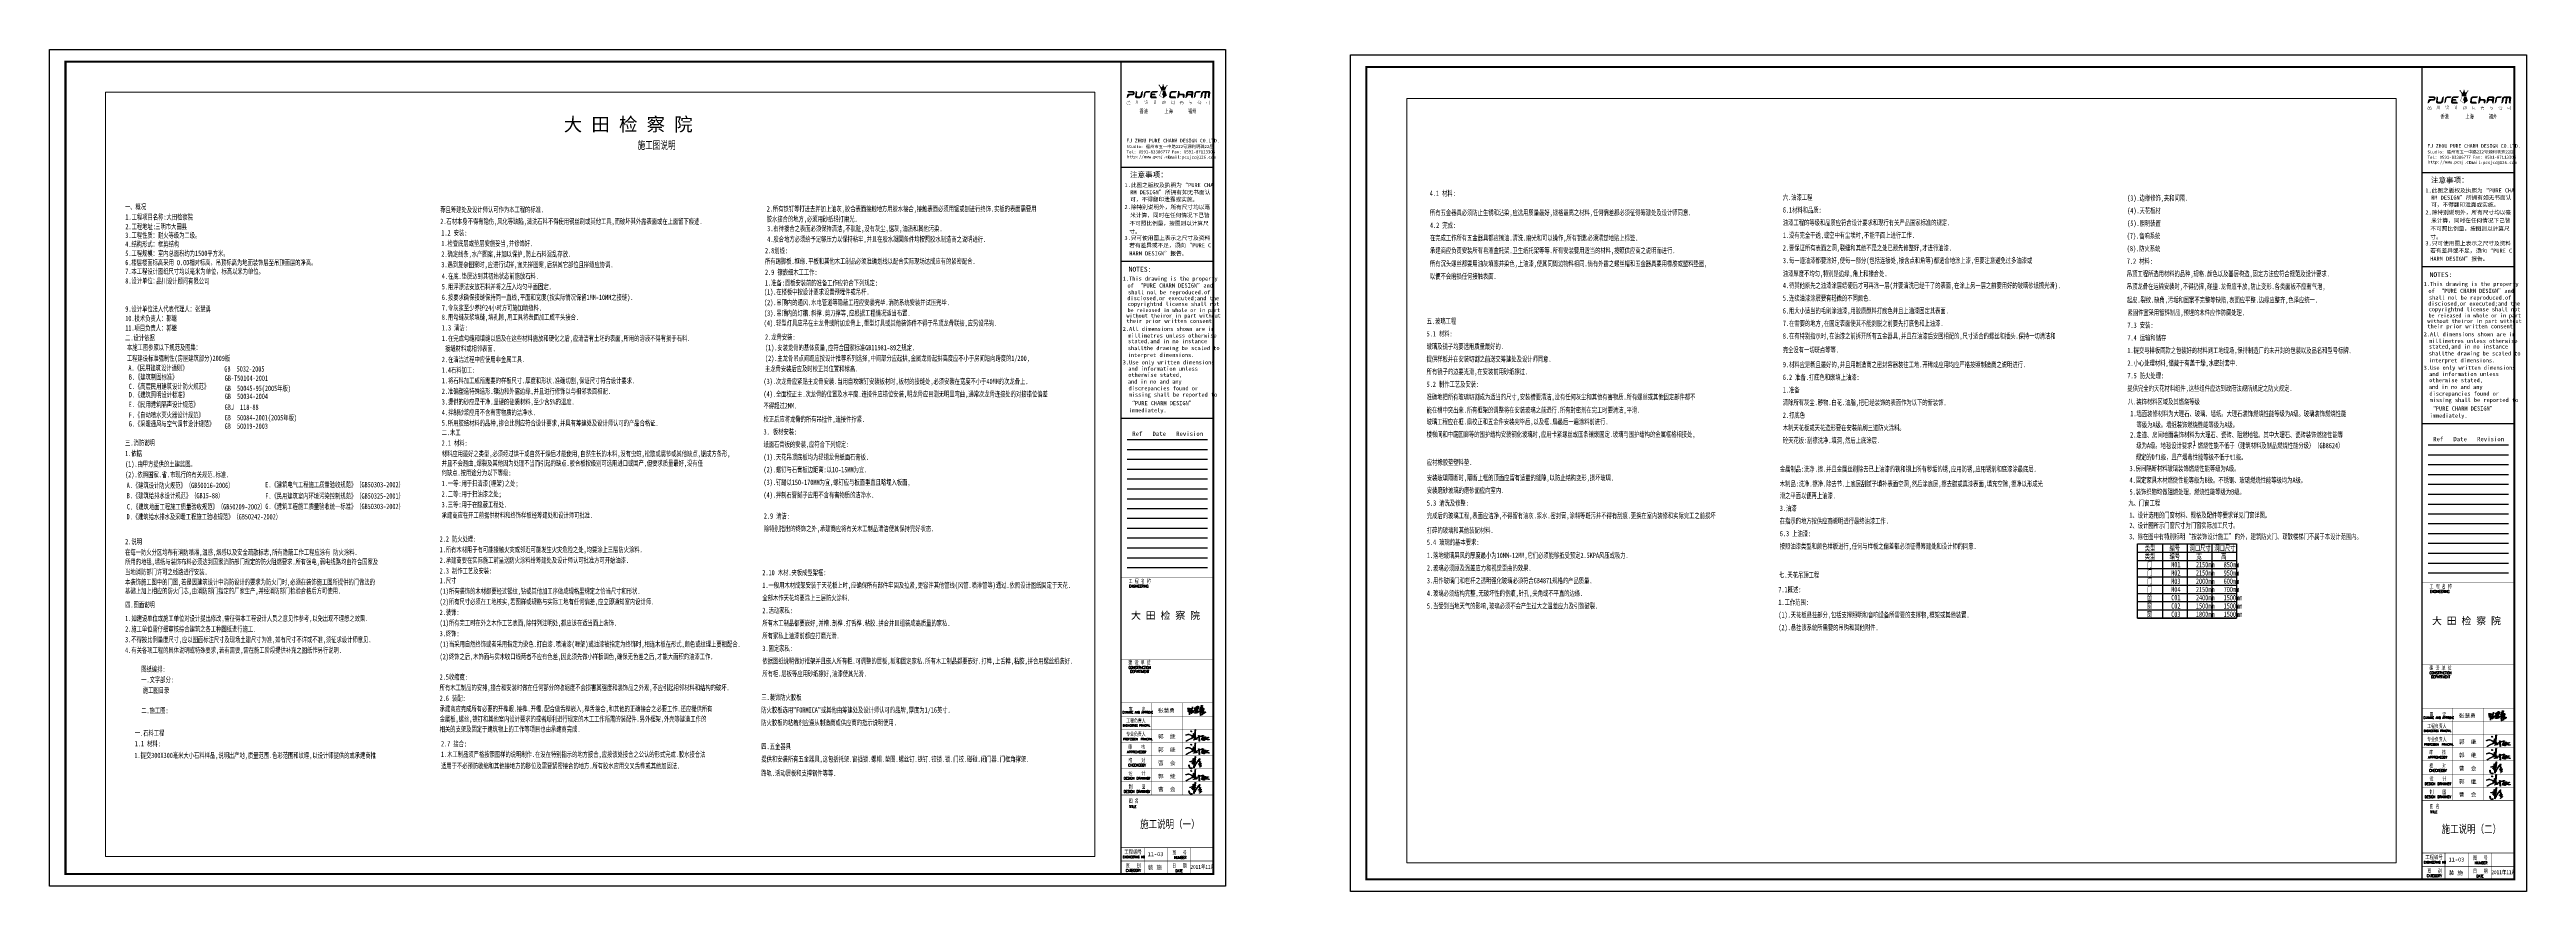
# Paper-space layout '布局1' of a CAD drawing. Extents: x -181 to 1070, y -567 to -142.
# The model-space entities are those that its viewports show. They can reach past a viewport. Long polylines and large blocks are cut down to what shows.
import ezdxf

# ---------------------------------------------------------------- set-up
doc = ezdxf.new("R2010")
doc.units = 0
doc.header["$LTSCALE"] = 10
doc.linetypes.add('DASHDOTX2', pattern=[50.8, 25.4, -12.7, 0, -12.7])
doc.layers.get('0').update_dxf_attribs({"linetype": 'CONTINUOUS'})
doc.layers.get('DEFPOINTS').update_dxf_attribs({"linetype": 'CONTINUOUS'})
for name, color, linetype in [('00', 30, 'CONTINUOUS'), ('C02 吊顶灯带', 6, 'DASHDOTX2'), ('C07 吊顶梁图', 5, 'CONTINUOUS'), ('图框层', 2, 'CONTINUOUS'), ('字', 2, 'CONTINUOUS'), ('平移动家具', 7, 'CONTINUOUS')]:
    doc.layers.add(name, color=color, linetype=linetype)
doc.styles.add('1', font='SimSun.ttf', dxfattribs={"width": 0.8})
doc.styles.add('2', font='SimSun.ttf')
doc.styles.add('A 标注宋体', font='SimSun.ttf')
doc.styles.add('HZ0', font='txt.shx', dxfattribs={"width": 0.7, "bigfont": 'hztxt.shx'})
doc.styles.add('隶书', font='SimSun.ttf', dxfattribs={"width": 0.6})
doc.styles.add('黑体', font='SIMHEI.TTF', dxfattribs={"width": 0.766, "height": 450})
doc.styles.add('黑体框', font='SIMHEI.TTF')

# ---------------------------------------------------------------- blocks, each defined once
blk = doc.blocks.new('A$C505D57E1')
at = {"layer": '图框层'}
for points in [[(5.8, 7.7), (5.9, 8.5, 0.455726), (4.7, 9.8), (0.7, 9.8, 0.430573), (1.9, 8.6), (4.3, 8.6, -1), (4.3, 7.9), (1.5, 7.9, 0.36509), (0.3, 6.8), (0, 4.7, 0.401451), (1.4, 5.6, -0.373885), (2.6, 6.6), (4.6, 6.6, 0.373885)], [(11.6, 6.2), (12.1, 9.8, 0.36023), (10.5, 8.1), (10.2, 6.5, -0.373885), (9.6, 5.9), (8.2, 5.9, -0.455726), (7.5, 6.6), (7.8, 8.6, 0.455726), (6.7, 9.8), (6.2, 5.8, 0.453534), (7.4, 4.5), (9.6, 4.5, 0.373885)], [(17.6, 9.8), (14.8, 9.8, 0.373885), (12.8, 8.1), (12.3, 4.5, 0.180378), (13.6, 5.9), (13.9, 8, -0.049491), (14, 8.1, -0.318501), (14.6, 8.6), (16.5, 8.6, 0.336529)], [(23.2, 9.8), (19.6, 9.8, 0.421006), (17.6, 8.1), (17.3, 5.8, 0.517318), (18.5, 4.5), (22.3, 4.5, 0.377037), (21.7, 5.9), (19, 5.9, -0.506661), (18.7, 6.6), (21.3, 6.6, 0.367354), (20.7, 7.9), (19.2, 7.9, -1), (19.2, 8.6), (21.9, 8.6, 0.275061)], [(35.8, 5.9), (33.3, 5.9, -0.455726), (32.7, 6.5), (33, 8.1, -0.373885), (33.5, 8.6), (36, 8.6, 0.275061), (37.3, 9.8), (33.7, 9.8, 0.427456), (31.7, 8.1), (31.4, 5.8, 0.455726), (32.6, 4.5), (36.4, 4.5, 0.377037)], [(43, 6.9, 0.315177), (42, 7.9), (39.8, 7.9, -0.514289), (39.3, 8.4), (39.3, 8.9, 0.36367), (38.7, 9.8), (38.1, 9.8), (37.3, 4.5, 0.375509), (38.9, 5.9), (38.9, 6.1, -0.277096), (39.5, 6.6), (41.2, 6.6, -0.330336), (41.5, 6.2), (41.5, 5.2, 0.466118), (42.7, 4.7)], [(51.3, 8, -0.049491), (51.3, 8.1, -0.318501), (51.9, 8.6), (53.8, 8.6, 0.336529), (54.9, 9.8), (52.1, 9.8, 0.373885), (50.1, 8.1), (49.6, 4.5, 0.180378), (51, 5.9)], [(56.4, 8, -0.339408), (57, 8.6), (57.8, 8.6), (57.2, 4.5), (58.6, 4.5), (59.2, 8.6), (59.7, 8.6, -0.455726), (60.3, 7.8), (60, 5.4, 0.390779), (61.3, 4.5), (61.9, 8.6, 0.455726), (60.8, 9.8), (57, 9.8, 0.373885), (55, 8.1), (54.5, 4.5, 0.211308), (56, 5.8)]]:
    blk.add_hatch(color=8, dxfattribs=at).paths.add_polyline_path(points)
h = blk.add_hatch(color=8, dxfattribs=at)
h.paths.add_polyline_path([(2.1, 2.8), (0.7, 2.8), (0.6, 2.8), (0.5, 2.7), (0.4, 2.6), (0.4, 2), (0.4, 1.9), (0.5, 1.8), (0.7, 1.7), (2.2, 1.7), (2.3, 1.8), (2.4, 1.9), (2.4, 2), (2.4, 2.6), (2.4, 2.6), (2.4, 2.7), (2.3, 2.8)])
h.paths.add_polyline_path([(2.1, 2.7), (2.2, 2.7), (2.3, 2.6), (2.3, 2), (2.3, 1.9), (2.1, 1.9), (0.7, 1.9), (0.6, 1.9), (0.6, 2), (0.6, 2.6), (0.6, 2.6), (0.7, 2.7)], flags=16)
h.paths.add_polyline_path([(1.2, 1.5), (1.1, 1.5), (0.4, 1.5), (0.3, 1.5), (0.2, 1.4), (0.1, 1.3), (0.1, 0.4), (0.2, 0.2), (0.2, 0.1), (0.4, 0.1), (1.1, 0.1), (1.2, 0.1), (1.3, 0.2), (1.3, 0.4), (1.3, 1.2), (1.3, 1.4)])
h.paths.add_polyline_path([(1.1, 1.3), (1.2, 1.2), (1.2, 0.4), (1.2, 0.3), (1, 0.3), (0.4, 0.3), (0.3, 0.3), (0.3, 0.4), (0.3, 1.2), (0.3, 1.3), (0.4, 1.4), (1, 1.4)], flags=16)
h.paths.add_polyline_path([(2.7, 1.5), (2.5, 1.5), (1.8, 1.5), (1.7, 1.5), (1.6, 1.4), (1.6, 1.2), (1.6, 0.4), (1.6, 0.2), (1.7, 0.1), (1.8, 0.1), (2.5, 0.1), (2.7, 0.1), (2.7, 0.2), (2.8, 0.4), (2.8, 1.3), (2.8, 1.4)])
h.paths.add_polyline_path([(2.5, 1.4), (2.6, 1.3), (2.6, 1.2), (2.6, 0.4), (2.6, 0.3), (2.5, 0.3), (1.9, 0.3), (1.8, 0.3), (1.7, 0.4), (1.7, 1.2), (1.7, 1.3), (1.9, 1.4)], flags=16)
h = blk.add_hatch(color=8, dxfattribs=at)
h.paths.add_polyline_path([(7.1, 2.9), (7.1, 3), (7, 2.9), (7, 1.8), (7, 1.7), (7, 1.6), (7, 1.4), (7, 1.2), (6.9, 1.1), (6.9, 0.9), (6.9, 0.8), (6.8, 0.6), (6.7, 0.4), (6.7, 0.3), (6.7, 0.2), (6.8, 0.2), (6.8, 0.3), (6.9, 0.4), (7, 0.6), (7, 0.7), (7.1, 0.9), (7.1, 1.1), (7.1, 1.2), (7.1, 1.4), (7.1, 1.6), (7.1, 1.8)])
h.paths.add_polyline_path([(8.1, 2.8), (8.1, 2.9), (8, 2.8), (8, 0.4), (8, 0.4), (8.1, 0.4)])
h.paths.add_polyline_path([(9.2, 2.9), (9.1, 3), (9, 2.9), (9, 0.2), (9.1, 0.2), (9.2, 0.2)])
h = blk.add_hatch(color=8, dxfattribs=at)
h.paths.add_polyline_path([(13.5, 2.1), (13.4, 2.1), (13, 2.1), (13, 2.1), (13, 2), (13.3, 2), (13.4, 1.9), (13.5, 1.8), (13.5, 0.5), (13.5, 0.4), (13.6, 0.4), (13.7, 0.5), (13.8, 0.6), (13.9, 0.7), (14.1, 0.9), (14.1, 1), (14, 1), (13.9, 0.9), (13.8, 0.7), (13.7, 0.6), (13.6, 0.6), (13.6, 0.6), (13.6, 1.9), (13.6, 2)])
h.paths.add_polyline_path([(13.4, 2.6), (13.3, 2.7), (13.2, 2.8), (13.3, 2.9), (13.3, 2.9), (13.4, 2.8), (13.5, 2.7), (13.6, 2.5), (13.7, 2.4), (13.7, 2.3), (13.6, 2.3), (13.5, 2.5)])
h.paths.add_polyline_path([(14.5, 2.3), (14.5, 2.4), (14.5, 2.6), (14.5, 2.7), (14.5, 2.8), (14.7, 2.8), (15, 2.8), (15.1, 2.8), (15.2, 2.7), (15.2, 2.2), (15.2, 2), (15.3, 1.9), (15.4, 1.9), (15.6, 1.9), (15.7, 2), (15.6, 2.1), (15.5, 2.1), (15.4, 2.1), (15.3, 2.2), (15.3, 2.7), (15.3, 2.8), (15.2, 2.9), (15.1, 3), (14.6, 3), (14.5, 3), (14.4, 2.9), (14.4, 2.7), (14.4, 2.6), (14.4, 2.4), (14.3, 2.3), (14.2, 2.1), (14.1, 2), (14.1, 2), (14.2, 1.9), (14.3, 2), (14.4, 2.1)])
h.paths.add_polyline_path([(15.5, 1.7), (15.4, 1.8), (15.2, 1.8), (14.3, 1.8), (14.2, 1.8), (14.3, 1.7), (14.3, 1.7), (14.3, 1.7), (14.4, 1.5), (14.4, 1.3), (14.5, 1.2), (14.6, 1), (14.7, 0.9), (14.8, 0.8), (14.8, 0.8), (14.6, 0.7), (14.5, 0.6), (14.3, 0.5), (14.2, 0.5), (14, 0.4), (14, 0.3), (14.1, 0.2), (14.2, 0.3), (14.3, 0.3), (14.4, 0.4), (14.6, 0.5), (14.7, 0.6), (14.9, 0.7), (15, 0.6), (15.1, 0.5), (15.3, 0.4), (15.4, 0.4), (15.6, 0.3), (15.7, 0.2), (15.8, 0.3), (15.8, 0.4), (15.7, 0.4), (15.6, 0.5), (15.4, 0.5), (15.3, 0.6), (15.1, 0.7), (15, 0.8), (15.1, 0.9), (15.2, 1), (15.3, 1.2), (15.4, 1.3), (15.5, 1.4), (15.5, 1.6)])
h.paths.add_polyline_path([(14.5, 1.7), (15.2, 1.7), (15.3, 1.7), (15.3, 1.5), (15.3, 1.4), (15.2, 1.3), (15.1, 1.1), (15, 1), (14.9, 0.9), (14.8, 0.9), (14.8, 1), (14.7, 1.2), (14.6, 1.3), (14.5, 1.5)], flags=16)
h = blk.add_hatch(color=8, dxfattribs=at)
h.paths.add_polyline_path([(22.4, 2), (21.7, 2), (21.7, 3.1), (21.6, 3.1), (21.5, 3.1), (21.5, 2), (20.7, 2), (20.6, 2), (20.7, 1.9), (21.5, 1.9), (21.5, 0.3), (21.6, 0.2), (21.7, 0.3), (21.7, 1.9), (22.4, 1.9), (22.5, 1.9)])
h.paths.add_polyline_path([(20.4, 2.2), (20.3, 2.3), (20.1, 2.3), (19.7, 2.3), (19.7, 2.2), (19.7, 2.1), (20.1, 2.1), (20.2, 2.1), (20.2, 2), (20.2, 0.5), (20.2, 0.5), (20.3, 0.3), (20.4, 0.4), (20.5, 0.4), (20.6, 0.5), (20.8, 0.6), (20.9, 0.7), (20.9, 0.8), (20.8, 0.8), (20.6, 0.7), (20.5, 0.6), (20.4, 0.5), (20.4, 0.6), (20.4, 2)])
h.paths.add_polyline_path([(20.4, 2.8), (20.3, 2.9), (20.2, 3), (20.1, 3), (20.1, 2.9), (20.1, 2.9), (20.2, 2.7), (20.3, 2.6), (20.4, 2.5), (20.5, 2.5), (20.6, 2.6), (20.5, 2.6)])
h = blk.add_hatch(color=8, dxfattribs=at)
h.paths.add_polyline_path([(28.7, 11.3), (29.7, 13.6, 5.30272), (29.5, 13.8), (28.1, 12.4), (27.2, 14, 3.714163), (26.8, 14), (25.8, 12.4), (24.5, 13.8, 5.30272), (24.2, 13.6), (25.3, 11.3), (25.3, 10.2), (28.7, 10.2)])
h.paths.add_polyline_path([(28.7, 9.8), (25.3, 9.8), (24.2, 6.5), (27, 4.5), (29.8, 6.5)])
h.paths.add_polyline_path([(27, 6.4), (27, 4.8), (24.5, 6.6), (25.5, 9.6), (27, 9.6), (26.2, 7)], flags=16)
h = blk.add_hatch(color=8, dxfattribs=at)
h.paths.add_polyline_path([(28.7, 2.3), (28.6, 2.4), (28.3, 2.4), (28.3, 2.4), (28.3, 2.5), (28.4, 2.7), (28.9, 2.7), (28.9, 2.7), (28.9, 2.8), (27.7, 2.8), (27.7, 2.8), (27.7, 2.7), (28.2, 2.7), (28.2, 2.7), (28.2, 2.5), (28.1, 2.4), (28, 2.4), (27.9, 2.3), (27.8, 2.3), (27.8, 2.1), (27.8, 0.9), (27.8, 0.9), (27.9, 0.9), (27.9, 2.1), (27.9, 2.2), (28, 2.2), (28.5, 2.2), (28.6, 2.2), (28.7, 2.1), (28.7, 0.9), (28.7, 0.9), (28.8, 0.9), (28.8, 2.1), (28.8, 2.2)])
h.paths.add_polyline_path([(27.5, 2.2), (27.4, 2.3), (27.3, 2.4), (27, 2.4), (26.8, 2.3), (26.7, 2.2), (26.7, 2.1), (26.7, 0.5), (26.7, 0.4), (26.7, 0.3), (26.8, 0.3), (26.9, 0.3), (27, 0.3), (27.2, 0.4), (27.3, 0.5), (27.5, 0.6), (27.6, 0.7), (27.5, 0.8), (27.4, 0.7), (27.2, 0.6), (27.1, 0.5), (26.9, 0.5), (26.9, 0.5), (26.9, 0.5), (26.9, 2.1), (26.9, 2.2), (27, 2.2), (27.2, 2.2), (27.3, 2.2), (27.4, 2.1), (27.4, 1.3), (27.3, 1.3), (27.2, 1.3), (27, 1.3), (27, 1.3), (27, 1.2), (27.1, 1.1), (27.2, 1.1), (27.4, 1.1), (27.5, 1.2), (27.5, 1.3), (27.5, 2.1)], flags=17)
h.paths.add_polyline_path([(27.5, 2.8), (26.6, 2.8), (26.6, 2.8), (26.5, 2.8), (26.4, 2.7), (26.4, 2.5), (26.4, 1.2), (26.4, 1.1), (26.4, 1), (26.4, 0.8), (26.3, 0.6), (26.3, 0.5), (26.2, 0.3), (26.3, 0.2), (26.4, 0.2), (26.4, 0.3), (26.4, 0.4), (26.5, 0.6), (26.5, 0.8), (26.5, 0.9), (26.5, 1.1), (26.5, 1.2), (26.5, 2.5), (26.5, 2.6), (26.7, 2.7), (27.5, 2.7), (27.6, 2.7)])
h.paths.add_polyline_path([(28.4, 2), (28.3, 2.1), (28.2, 2), (28.2, 1.4), (28.2, 1.4), (28.2, 1.3), (28.2, 1.1), (28.1, 1), (28.1, 0.9), (28, 0.7), (27.9, 0.6), (27.7, 0.5), (27.6, 0.3), (27.6, 0.3), (27.7, 0.2), (27.7, 0.2), (27.8, 0.3), (28, 0.5), (28.1, 0.6), (28.2, 0.7), (28.2, 0.9), (28.3, 1), (28.3, 1.1), (28.4, 1.3), (28.4, 1.4)])
h.paths.add_polyline_path([(28.5, 0.8), (28.4, 0.9), (28.4, 0.9), (28.3, 0.8), (28.4, 0.7), (28.5, 0.6), (28.7, 0.5), (28.8, 0.4), (28.9, 0.2), (29, 0.2), (29, 0.3), (28.9, 0.4), (28.8, 0.6), (28.7, 0.7)])
h = blk.add_hatch(color=8, dxfattribs=at)
h.paths.add_polyline_path([(34.7, 2), (34.5, 2), (33.7, 2), (33.6, 2), (33.5, 1.9), (33.5, 1.8), (33.5, 1.1), (33.5, 0.9), (33.6, 0.8), (33.7, 0.8), (34.6, 0.8), (34.7, 0.8), (34.8, 0.9), (34.8, 1.1), (34.8, 1.8), (34.8, 1.9)])
h.paths.add_polyline_path([(34.5, 1.9), (34.6, 1.8), (34.7, 1.7), (34.7, 1.1), (34.7, 1), (34.5, 1), (33.8, 1), (33.7, 1), (33.6, 1.1), (33.6, 1.7), (33.6, 1.8), (33.8, 1.9)], flags=16)
h.paths.add_polyline_path([(35.3, 2.7), (35.2, 2.7), (33.6, 2.7), (33.6, 2.7), (33.6, 2.6), (35.1, 2.6), (35.1, 2.6), (35.3, 2.6), (35.3, 2.4), (35.3, 0.4), (35.3, 0.4), (35.3, 0.3), (35.2, 0.2), (35.1, 0.2), (34.9, 0.3), (34.7, 0.4), (34.7, 0.3), (34.6, 0.2), (34.7, 0.2), (34.8, 0.1), (35, 0.1), (35.1, 0.1), (35.1, 0.1), (35.3, 0.1), (35.4, 0.2), (35.4, 0.3), (35.4, 0.5), (35.4, 2.5), (35.4, 2.5), (35.4, 2.6)])
h.paths.add_polyline_path([(33.2, 2.7), (33.1, 2.8), (33, 2.8), (32.9, 2.7), (33, 2.6), (33.1, 2.5), (33.2, 2.4), (33.3, 2.4), (33.3, 2.5), (33.3, 2.6)])
h.paths.add_polyline_path([(33, 2.2), (33, 2.2), (32.9, 2.2), (32.9, 0.2), (32.9, 0.1), (33, 0.2)])
h = blk.add_hatch(color=8, dxfattribs=at)
h.paths.add_polyline_path([(41.8, 1.8), (41.7, 2), (41.5, 2), (40.1, 2), (40.1, 2), (40.2, 2.1), (40.3, 2.2), (40.4, 2.4), (42, 2.4), (42.1, 2.4), (42, 2.5), (40.5, 2.5), (40.6, 2.7), (40.6, 2.8), (40.5, 2.8), (40.3, 2.5), (39.4, 2.5), (39.3, 2.5), (39.4, 2.4), (40.2, 2.4), (40.2, 2.3), (40.1, 2.2), (40, 2.1), (39.9, 2), (39.7, 1.9), (39.6, 1.8), (39.4, 1.7), (39.2, 1.6), (39.2, 1.5), (39.3, 1.4), (39.4, 1.5), (39.5, 1.5), (39.6, 1.6), (39.8, 1.7), (39.8, 0), (39.8, 0), (39.9, 0), (39.9, 0.7), (41.6, 0.7), (41.6, 0.3), (41.6, 0.3), (41.6, 0.2), (41.4, 0.1), (41.3, 0.2), (41.1, 0.2), (41.1, 0.2), (41.1, 0.1), (41.2, 0.1), (41.4, 0), (41.5, 0), (41.6, 0), (41.7, 0.1), (41.8, 0.2), (41.8, 0.3), (41.8, 1.7)])
h.paths.add_polyline_path([(39.9, 1.8), (40.1, 1.8), (41.5, 1.8), (41.6, 1.8), (41.6, 1.7), (41.6, 1.4), (39.9, 1.4), (39.9, 1.7)], flags=16)
h.paths.add_polyline_path([(39.9, 1.3), (41.6, 1.3), (41.6, 0.8), (39.9, 0.8)], flags=16)
h = blk.add_hatch(color=8, dxfattribs=at)
h.paths.add_polyline_path([(49.4, 8.6, 0.455726), (48.3, 9.8), (45.9, 9.8, 0.423312), (43.9, 8.1), (43.4, 4.5, 0.232181), (45, 6, -0.373885), (45.6, 6.6), (47, 6.6, -0.455728), (47.6, 5.8), (47.6, 5.4, 0.379276), (48.8, 4.5)])
h.paths.add_polyline_path([(45.6, 8.6), (47.6, 8.6, -1), (47.6, 7.9), (45.6, 7.9, -1)], flags=16)
h = blk.add_hatch(color=8, dxfattribs=at)
h.paths.add_polyline_path([(48.2, 1.7), (48.2, 2.6), (48.2, 2.7), (48.1, 2.8), (48, 2.8), (47, 2.8), (46.9, 2.8), (46.8, 2.8), (46.8, 2.6), (46.8, 0.4), (46.8, 0.3), (46.8, 0.2), (46.9, 0.1), (46.9, 0.1), (47.1, 0.1), (47.2, 0.2), (47.4, 0.2), (47.6, 0.3), (47.6, 0.3), (47.6, 0.4), (47.5, 0.4), (47.3, 0.4), (47.2, 0.3), (47, 0.3), (47, 0.3), (46.9, 0.4), (46.9, 1.5), (47.3, 1.5), (47.3, 1.4), (47.3, 1.3), (47.4, 1.1), (47.4, 1), (47.5, 0.9), (47.6, 0.7), (47.7, 0.6), (47.8, 0.5), (47.9, 0.4), (48.1, 0.3), (48.2, 0.2), (48.4, 0.1), (48.4, 0.1), (48.4, 0.3), (48.4, 0.3), (48.3, 0.3), (48.2, 0.4), (48, 0.5), (47.9, 0.6), (47.8, 0.8), (47.8, 0.8), (48, 0.9), (48.2, 1), (48.3, 1.1), (48.3, 1.2), (48.3, 1.3), (48.2, 1.3), (48.2, 1.3), (48.1, 1.2), (48, 1.1), (47.8, 1), (47.7, 0.9), (47.6, 1), (47.5, 1.1), (47.5, 1.3), (47.4, 1.5), (48, 1.5), (48.1, 1.5), (48.2, 1.5)])
h.paths.add_polyline_path([(46.9, 1.6), (46.9, 2.1), (48.1, 2.1), (48.1, 1.7), (48.1, 1.6), (47.9, 1.6)], flags=16)
h.paths.add_polyline_path([(46.9, 2.2), (46.9, 2.6), (47, 2.6), (47.1, 2.7), (47.9, 2.7), (48, 2.7), (48.1, 2.6), (48.1, 2.2)], flags=16)
h.paths.add_polyline_path([(46.6, 1.5), (46.5, 1.7), (46.4, 1.9), (46.4, 2), (46.4, 2.1), (46.5, 2.3), (46.5, 2.5), (46.5, 2.6), (46.5, 2.7), (46.5, 2.8), (46.3, 2.8), (46, 2.8), (45.9, 2.8), (45.8, 2.8), (45.8, 2.6), (45.8, 0.2), (45.8, 0.1), (45.9, 0.2), (45.9, 0.9), (46, 0.9), (46.2, 0.9), (46.4, 0.9), (46.5, 0.9), (46.6, 1), (46.6, 1.1), (46.6, 1.2), (46.6, 1.4)])
h.paths.add_polyline_path([(46.5, 1.4), (46.5, 1.2), (46.5, 1.1), (46.4, 1.1), (46.3, 1), (46.2, 1), (45.9, 1.1), (45.9, 2.6), (45.9, 2.6), (46.1, 2.7), (46.3, 2.7), (46.4, 2.7), (46.4, 2.6), (46.4, 2.5), (46.4, 2.4), (46.3, 2.2), (46.2, 2), (46.2, 1.9), (46.3, 1.8), (46.3, 1.7), (46.4, 1.5)], flags=16)
h = blk.add_hatch(color=8, dxfattribs=at)
h.paths.add_polyline_path([(54.7, 1.9), (54.6, 2), (54.5, 2.2), (54.4, 2.3), (54.3, 2.5), (54.3, 2.6), (54.2, 2.7), (54.1, 2.8), (54.1, 2.7), (54.1, 2.6), (54.2, 2.4), (54.3, 2.3), (54.3, 2.1), (54.4, 2), (54.5, 1.9), (54.6, 1.7), (54.7, 1.6), (54.9, 1.5), (55, 1.4), (55.1, 1.3), (55.2, 1.3), (55.2, 1.4), (55.2, 1.4), (55, 1.5), (54.9, 1.7), (54.8, 1.8)])
h.paths.add_polyline_path([(54.5, 1.2), (54.4, 1.3), (54.3, 1.3), (54.2, 1.2), (54.3, 1.2), (54.4, 1), (54.5, 0.8), (54.6, 0.7), (54.6, 0.6), (54.7, 0.5), (54.6, 0.4), (54.4, 0.4), (54.2, 0.4), (54, 0.4), (53.9, 0.4), (53.7, 0.4), (53.5, 0.3), (53.4, 0.3), (53.2, 0.3), (53.1, 0.3), (53, 0.3), (53, 0.4), (53, 0.4), (53.1, 0.5), (53.2, 0.7), (53.3, 0.8), (53.3, 1), (53.4, 1.1), (53.5, 1.2), (53.6, 1.4), (53.7, 1.6), (53.8, 1.7), (53.8, 1.8), (53.6, 1.8), (53.6, 1.7), (53.5, 1.5), (53.4, 1.4), (53.3, 1.2), (53.3, 1.1), (53.2, 0.9), (53.1, 0.8), (53, 0.7), (52.9, 0.5), (52.8, 0.4), (52.8, 0.3), (52.9, 0.2), (53, 0.2), (53.1, 0.2), (53.2, 0.2), (53.4, 0.2), (53.5, 0.2), (53.7, 0.2), (53.9, 0.2), (54, 0.2), (54.2, 0.3), (54.4, 0.3), (54.6, 0.3), (54.8, 0.3), (54.9, 0), (55, 0), (55, 0.1), (55, 0.1), (55, 0.3), (54.9, 0.4), (54.8, 0.6), (54.7, 0.7), (54.6, 0.8), (54.6, 1)])
h.paths.add_polyline_path([(53.1, 2), (53.2, 2.2), (53.3, 2.3), (53.4, 2.5), (53.4, 2.6), (53.4, 2.7), (53.3, 2.7), (53.2, 2.6), (53.2, 2.4), (53.1, 2.3), (53, 2.2), (52.9, 2), (52.8, 1.9), (52.7, 1.8), (52.6, 1.6), (52.5, 1.5), (52.3, 1.4), (52.3, 1.4), (52.4, 1.3), (52.5, 1.3), (52.6, 1.4), (52.7, 1.5), (52.8, 1.7), (52.9, 1.8), (53, 1.9)])
h = blk.add_hatch(color=8, dxfattribs=at)
h.paths.add_polyline_path([(61.6, 2.6), (61.6, 2.6), (61.6, 2.7), (61.5, 2.8), (61.3, 2.8), (59.3, 2.8), (59.2, 2.8), (59.3, 2.7), (61.3, 2.7), (61.3, 2.7), (61.4, 2.6), (61.5, 2.5), (61.5, 0.4), (61.5, 0.4), (61.4, 0.3), (61.4, 0.3), (61.3, 0.3), (61.1, 0.3), (60.9, 0.3), (60.6, 0.4), (60.6, 0.4), (60.6, 0.3), (60.6, 0.2), (60.8, 0.2), (61, 0.1), (61.1, 0.1), (61.2, 0.1), (61.4, 0.1), (61.5, 0.2), (61.6, 0.3), (61.6, 0.4)])
h.paths.add_polyline_path([(61, 1.6), (61, 1.7), (60.9, 1.8), (60.8, 1.8), (59.5, 1.8), (59.4, 1.8), (59.3, 1.7), (59.2, 1.6), (59.2, 0.9), (59.2, 0.8), (59.3, 0.7), (59.5, 0.6), (60.8, 0.6), (60.9, 0.7), (61, 0.7), (61, 0.9)])
h.paths.add_polyline_path([(60.9, 0.9), (60.9, 0.8), (60.7, 0.8), (59.5, 0.8), (59.4, 0.8), (59.4, 0.9), (59.4, 1.5), (59.4, 1.6), (59.5, 1.6), (60.7, 1.6), (60.8, 1.6), (60.9, 1.5)], flags=16)
h.paths.add_polyline_path([(61.2, 2.3), (59, 2.3), (59, 2.3), (59, 2.2), (61.2, 2.2), (61.3, 2.2)])
blk = doc.blocks.new('A$C5BB94412')
at = {"layer": '图框层', "color": 8, "style": '隶书'}
for s, height, p in [('Studio: 福州市五一中路222号源利明珠22层', 1.1313, (0.67, 4.3)), ('Tel: 0591-83386777', 1.1313, (0.73, 2.36)), ('FJ ZHOU PURE CHARM DESIGN CO.LTD.', 1.3318, (0.63, 6.39)), ('http://www.pcsj.cc', 1.1313, (0.86, 0.57)), ('Email:pcsjcc@126.com', 1.1313, (15.8, 0.4)), ('Fax: 0591-87113306', 1.1313, (17.4, 2.36))]:
    blk.add_text(s, height=height, dxfattribs=at).set_placement(p)
blk = doc.blocks.new('A$C56C53FE5')
at = {"color": 8}
for p, q in [((0, 3.5), (0.1, 3.5)), ((0, 3.5), (0, 3.5)), ((0, 3.5), (0, 3.5)), ((0, 3.5), (0, 3.5)), ((0, 3.5), (0, 3.5)), ((0, 3.5), (0, 3.5)), ((0, 3.5), (0, 3.5)), ((0, 3.5), (0, 3.5)), ((0, 3.5), (0, 3.5)), ((0, 3.5), (0, 3.5)), ((0, 3.5), (0, 3.5)), ((0, 3.5), (0, 3.5)), ((0, 3.5), (0, 3.5)), ((0, 3.5), (0, 3.5)), ((0, 3.5), (0, 3.5)), ((0, 3.5), (0, 3.5)), ((0, 3.5), (0, 3.5)), ((0, 3.5), (0, 3.5)), ((0, 3.5), (0, 3.5)), ((0, 3.5), (0, 3.5)), ((0.1, 3.5), (0, 3.5)), ((0, 2.9), (0.1, 2.9)), ((0, 2.9), (0, 2.9)), ((0, 2.9), (0, 2.9)), ((0, 2.9), (0, 2.9)), ((0, 2.9), (0, 2.9)), ((0, 2.9), (0, 2.9)), ((0, 2.8), (0, 2.9)), ((0, 2.8), (0, 2.8)), ((0, 2.8), (0, 2.8)), ((0, 2.8), (0, 2.8)), ((0, 2.8), (0, 2.8)), ((0, 2.8), (0, 2.8)), ((0, 2.8), (0, 2.8)), ((0, 2.8), (0, 2.8)), ((0, 2.8), (0, 2.8)), ((0, 2.8), (0, 2.8)), ((0, 2.8), (0, 2.8)), ((0, 2.8), (0, 2.8)), ((0, 2.8), (0, 2.8)), ((0, 2.8), (0, 2.8)), ((0, 2.8), (0, 2.8)), ((0, 2.8), (0, 2.8)), ((0, 2.8), (0, 2.8)), ((0, 2.8), (0, 2.8)), ((0, 2.8), (0, 2.8)), ((0, 2.8), (0, 2.8)), ((0.1, 2.8), (0, 2.8)), ((0.1, 3.5), (0.2, 3.5)), ((0.1, 3.5), (0.1, 3.5)), ((0.1, 3.5), (0.1, 3.5)), ((0.1, 3.5), (0.1, 3.5)), ((0.1, 3.5), (0.1, 3.5)), ((0.1, 3.5), (0.1, 3.5)), ((0.1, 3.5), (0.1, 3.5)), ((0.1, 3.5), (0.1, 3.5)), ((0.1, 3.5), (0.1, 3.5)), ((0.1, 3.4), (0.1, 3.5)), ((0.1, 3.4), (0.1, 3.4)), ((0.1, 3.4), (0.1, 3.4)), ((0.1, 3.4), (0.1, 3.4)), ((0.2, 3.4), (0.1, 3.4)), ((0.1, 2.9), (0.2, 2.9)), ((0.1, 2.9), (0.1, 2.9)), ((0.1, 2.9), (0.1, 2.9)), ((0.1, 2.9), (0.1, 2.9)), ((0.1, 2.9), (0.1, 2.9)), ((0.1, 2.9), (0.1, 2.9)), ((0.1, 2.9), (0.1, 2.9)), ((0.1, 2.9), (0.1, 2.9)), ((0.1, 2.8), (0.1, 2.8)), ((0.1, 2.8), (0.1, 2.8)), ((0.1, 2.8), (0.1, 2.8)), ((0.1, 2.8), (0.1, 2.8)), ((0.1, 2.8), (0.1, 2.8)), ((0.1, 2.8), (0.1, 2.8)), ((0.1, 2.8), (0.1, 2.8)), ((0.1, 2.8), (0.1, 2.8)), ((0.1, 2.8), (0.1, 2.8)), ((0.2, 2.8), (0.1, 2.8)), ((0.2, 3.5), (0.3, 3.5)), ((0.2, 3.5), (0.2, 3.5)), ((0.2, 3.5), (0.2, 3.5)), ((0.2, 3.5), (0.2, 3.5)), ((0.2, 3.5), (0.2, 3.5)), ((0.2, 3.5), (0.2, 3.5)), ((0.2, 3.5), (0.2, 3.5)), ((0.2, 3.4), (0.2, 3.4)), ((0.2, 3.4), (0.2, 3.4)), ((0.2, 3.4), (0.2, 3.4)), ((0.2, 3.4), (0.2, 3.4)), ((0.3, 3.4), (0.2, 3.4)), ((0.2, 2.9), (0.3, 2.9)), ((0.2, 2.9), (0.2, 2.9)), ((0.2, 2.8), (0.2, 2.8)), ((0.2, 2.8), (0.2, 2.8)), ((0.6, 2.8), (0.2, 2.8)), ((0.3, 3.5), (0.4, 3.5)), ((0.3, 3.5), (0.3, 3.4)), ((0.3, 3.5), (0.3, 3.5)), ((0.3, 3.5), (0.3, 3.5)), ((0.3, 3.5), (0.3, 3.5)), ((0.3, 3.5), (0.3, 3.5)), ((0.4, 3.5), (0.3, 3.5)), ((0.3, 2.9), (0.4, 2.9)), ((0.3, 2.9), (0.3, 2.9)), ((0.3, 2.9), (0.3, 2.9)), ((0.3, 2.9), (0.3, 2.9)), ((0.3, 2.1), (0.4, 2.2)), ((0.3, 2.1), (0.3, 2.1)), ((0.3, 2), (0.3, 2.1)), ((0.3, 2), (0.3, 2)), ((0.3, 2), (0.3, 2)), ((0.3, 2), (0.3, 2)), ((0.3, 1.9), (0.3, 2)), ((0.3, 1.9), (0.3, 1.9)), ((0.3, 1.9), (0.3, 1.9)), ((0.3, 1.9), (0.3, 1.9)), ((0.3, 1.9), (0.3, 1.9)), ((0.3, 1.9), (0.3, 1.9)), ((0.3, 1.9), (0.3, 1.9)), ((0.3, 1.9), (0.3, 1.9)), ((0.3, 1.9), (0.3, 1.9)), ((0.3, 1.9), (0.3, 1.9)), ((0.3, 1.9), (0.3, 1.9)), ((0.3, 1.9), (0.3, 1.9)), ((0.3, 1.8), (0.3, 1.9)), ((0.3, 1.9), (0.3, 1.8)), ((0.4, 1.9), (0.3, 1.9)), ((0.3, 1.8), (0.3, 1.8)), ((0.4, 3.5), (0.5, 3.5)), ((0.4, 3.5), (0.4, 3.5)), ((0.4, 3.5), (0.4, 3.5)), ((0.4, 3.5), (0.4, 3.5)), ((0.4, 3.4), (0.4, 3.5)), ((0.5, 3.4), (0.4, 3.4)), ((0.4, 2.9), (0.5, 2.9)), ((0.4, 2.9), (0.4, 2.9)), ((0.4, 2.2), (0.5, 2.3)), ((0.4, 2.1), (0.4, 2)), ((0.5, 2.1), (0.4, 2.1)), ((0.4, 2), (0.4, 1.9)), ((0.5, 3.5), (0.6, 3.5)), ((0.5, 3.5), (0.5, 3.5)), ((0.5, 3.5), (0.5, 3.5)), ((0.6, 3.5), (0.5, 3.4)), ((0.5, 3.4), (0.5, 3.4)), ((0.5, 3.4), (0.5, 3.4)), ((0.5, 3.4), (0.5, 3.4)), ((0.5, 3.4), (0.5, 3.4)), ((0.5, 3.4), (0.5, 3.4)), ((0.5, 3), (0.6, 3)), ((0.5, 2.9), (0.5, 3)), ((0.5, 2.4), (0.6, 2.5)), ((0.5, 2.4), (0.5, 2.4)), ((0.5, 2.3), (0.5, 2.4)), ((0.5, 2.2), (0.5, 2.1)), ((0.5, 2.2), (0.5, 2.2)), ((0.5, 2.2), (0.5, 2.2)), ((0.5, 2.2), (0.5, 2.2)), ((0.5, 2.2), (0.5, 2.2)), ((0.5, 2.2), (0.5, 2.2)), ((0.6, 2.2), (0.5, 2.2)), ((0.6, 3.5), (0.7, 3.6)), ((0.7, 3.5), (0.6, 3.5)), ((0.6, 3), (0.7, 3)), ((0.6, 2.9), (0.7, 2.9)), ((0.6, 2.9), (0.6, 2.9)), ((0.6, 2.9), (0.6, 2.9)), ((0.6, 2.9), (0.6, 2.9)), ((0.6, 2.9), (0.6, 2.9)), ((0.6, 2.9), (0.6, 2.9)), ((0.6, 2.9), (0.6, 2.9)), ((0.6, 2.9), (0.6, 2.9)), ((0.7, 2.9), (0.6, 2.9)), ((0.6, 2.8), (0.6, 2.8)), ((0.6, 2.8), (0.6, 2.8)), ((0.7, 2.8), (0.6, 2.8)), ((0.6, 2.5), (0.7, 2.6)), ((0.6, 2.5), (0.6, 2.5)), ((0.6, 2.5), (0.6, 2.5)), ((0.6, 2.5), (0.6, 2.5)), ((0.6, 2.3), (0.6, 2.2)), ((0.6, 2.3), (0.6, 2.3)), ((0.6, 2.3), (0.6, 2.3)), ((0.6, 2.3), (0.6, 2.3)), ((0.6, 2.3), (0.6, 2.3)), ((0.6, 2.3), (0.6, 2.3)), ((0.7, 2.3), (0.6, 2.3)), ((0.6, 2.2), (0.6, 2.2)), ((0.7, 3.6), (0.9, 3.6)), ((0.7, 3.5), (0.7, 3.5)), ((0.8, 3.5), (0.7, 3.5)), ((0.7, 3.1), (0.8, 3.1)), ((0.7, 3.1), (0.7, 3.1)), ((0.7, 3), (0.7, 3.1)), ((0.7, 3), (0.7, 2.9)), ((0.7, 3), (0.7, 3)), ((0.7, 3), (0.7, 3)), ((0.8, 3), (0.7, 3)), ((0.7, 2.9), (0.9, 2.9)), ((0.7, 2.9), (0.7, 2.9)), ((0.7, 2.9), (0.7, 2.9)), ((0.7, 2.9), (0.7, 2.9)), ((0.7, 2.8), (0.7, 2.8)), ((0.7, 2.8), (0.7, 2.8)), ((0.8, 2.8), (0.7, 2.8)), ((0.7, 2.6), (0.8, 2.7)), ((0.7, 2.5), (0.7, 2.4)), ((0.7, 2.5), (0.7, 2.5)), ((0.7, 2.5), (0.7, 2.5)), ((0.7, 2.5), (0.7, 2.5)), ((0.7, 2.5), (0.7, 2.5)), ((0.7, 2.5), (0.7, 2.5)), ((0.7, 2.5), (0.7, 2.5)), ((0.7, 2.5), (0.7, 2.5)), ((0.7, 2.5), (0.7, 2.5)), ((0.7, 2.5), (0.7, 2.5)), ((0.7, 2.5), (0.7, 2.5)), ((0.7, 2.5), (0.7, 2.5)), ((0.7, 2.5), (0.7, 2.5)), ((0.7, 2.5), (0.7, 2.5)), ((0.7, 2.5), (0.7, 2.5)), ((0.7, 2.5), (0.7, 2.5)), ((0.7, 2.5), (0.7, 2.5)), ((0.7, 2.5), (0.7, 2.5)), ((0.7, 2.5), (0.7, 2.5)), ((0.7, 2.5), (0.7, 2.5)), ((0.7, 2.5), (0.7, 2.5)), ((0.7, 2.5), (0.7, 2.5)), ((0.7, 2.5), (0.7, 2.5)), ((0.7, 2.5), (0.7, 2.5)), ((0.7, 2.5), (0.7, 2.5)), ((0.7, 2.5), (0.7, 2.5)), ((0.7, 2.5), (0.7, 2.5)), ((0.7, 2.5), (0.7, 2.5)), ((0.7, 2.5), (0.7, 2.5)), ((0.7, 2.5), (0.7, 2.5)), ((0.7, 2.5), (0.7, 2.5)), ((0.7, 2.5), (0.7, 2.5)), ((0.7, 2.5), (0.7, 2.5)), ((0.7, 2.5), (0.7, 2.5)), ((0.7, 2.5), (0.7, 2.5)), ((0.7, 2.5), (0.7, 2.5)), ((0.8, 2.5), (0.7, 2.5)), ((0.7, 2.4), (0.8, 2.4)), ((0.7, 2.4), (0.7, 2.4)), ((0.7, 2.4), (0.7, 2.4)), ((0.7, 2.4), (0.7, 2.4)), ((0.7, 2.4), (0.7, 2.4)), ((0.7, 2.4), (0.7, 2.4)), ((0.7, 2.4), (0.7, 2.4)), ((0.7, 2.4), (0.7, 2.4)), ((0.7, 2.4), (0.7, 2.4)), ((0.7, 2.4), (0.7, 2.4)), ((0.7, 2.4), (0.7, 2.4)), ((0.7, 2.4), (0.7, 2.4)), ((0.8, 2.4), (0.7, 2.3)), ((0.7, 2.3), (0.7, 2.3)), ((0.7, 2.3), (0.7, 2.3)), ((0.7, 2.3), (0.7, 2.3)), ((0.7, 2.3), (0.7, 2.3)), ((0.7, 2.3), (0.7, 2.3)), ((0.7, 2.3), (0.7, 2.3)), ((0.9, 3.5), (0.8, 3.5)), ((0.8, 3.1), (0.9, 3.2)), ((0.9, 3.1), (0.8, 3)), ((0.8, 3.1), (0.8, 3.1)), ((0.8, 3), (0.8, 3)), ((0.8, 3), (0.8, 3)), ((0.8, 2.8), (0.8, 2.8)), ((0.8, 2.8), (0.8, 2.8)), ((0.8, 2.8), (0.8, 2.8)), ((0.8, 2.8), (0.8, 2.8)), ((0.8, 2.7), (0.8, 2.8)), ((0.9, 2.7), (0.8, 2.5)), ((0.8, 2.7), (0.8, 2.7)), ((0.8, 2.7), (0.8, 2.7)), ((0.8, 2.7), (0.8, 2.7)), ((0.8, 2.5), (0.9, 2.5)), ((0.8, 2.5), (0.8, 2.5)), ((0.8, 2.5), (0.8, 2.5)), ((0.8, 2.5), (0.8, 2.5)), ((0.8, 2.5), (0.8, 2.5)), ((0.8, 2.4), (0.8, 2.5)), ((0.8, 2.5), (0.8, 2.5)), ((0.8, 2.4), (0.8, 2.4)), ((0.8, 2.4), (0.8, 2.4)), ((0.8, 2.4), (0.8, 2.4)), ((0.8, 2.4), (0.8, 2.4)), ((0.8, 2.4), (0.8, 2.4)), ((0.8, 2.4), (0.8, 2.4)), ((0.9, 2.4), (0.8, 2.4)), ((0.9, 3.6), (1, 3.6)), ((0.9, 3.6), (0.9, 3.6)), ((1, 3.5), (0.9, 3.5)), ((0.9, 3.3), (1, 3.4)), ((0.9, 3.2), (0.9, 3.3)), ((1, 3.2), (0.9, 3.1)), ((0.9, 3.2), (0.9, 3.2)), ((0.9, 3.2), (0.9, 3.2)), ((0.9, 3.1), (0.9, 3.1)), ((0.9, 3.1), (0.9, 3.1)), ((0.9, 3.1), (0.9, 3.1)), ((0.9, 3.1), (0.9, 3.1)), ((0.9, 3.1), (0.9, 3.1)), ((0.9, 2.9), (1, 2.9)), ((0.9, 2.9), (0.9, 2.9)), ((1, 2.7), (0.9, 2.7)), ((0.9, 2.5), (0.9, 2.5)), ((0.9, 2.5), (0.9, 2.5)), ((0.9, 2.5), (0.9, 2.5)), ((0.9, 2.5), (0.9, 2.5)), ((0.9, 2.5), (0.9, 2.5)), ((0.9, 2.5), (0.9, 2.5)), ((0.9, 2.5), (0.9, 2.5)), ((0.9, 2.4), (0.9, 2.4)), ((0.9, 2.4), (0.9, 2.4)), ((0.9, 2.4), (0.9, 2.4)), ((0.9, 2.4), (0.9, 2.4)), ((0.9, 2.4), (0.9, 2.4)), ((0.9, 2.4), (0.9, 2.4)), ((0.9, 2.4), (0.9, 2.4)), ((0.9, 2.4), (0.9, 2.4)), ((0.9, 2), (1, 2)), ((0.9, 2), (0.9, 2)), ((0.9, 2), (0.9, 2)), ((0.9, 2), (0.9, 2)), ((0.9, 2), (0.9, 2)), ((0.9, 1.9), (0.9, 2)), ((0.9, 1.9), (0.9, 1.9)), ((0.9, 1.9), (0.9, 1.9)), ((0.9, 1.9), (0.9, 1.9)), ((0.9, 1.9), (0.9, 1.9)), ((0.9, 1.9), (0.9, 1.9)), ((0.9, 1.9), (0.9, 1.9)), ((0.9, 1.9), (0.9, 1.9)), ((0.9, 1.9), (0.9, 1.9)), ((0.9, 1.9), (0.9, 1.9)), ((0.9, 1.9), (0.9, 1.9)), ((0.9, 1.9), (0.9, 1.9)), ((0.9, 1.9), (0.9, 1.9)), ((0.9, 1.9), (0.9, 1.9)), ((0.9, 1.9), (0.9, 1.9)), ((0.9, 1.9), (0.9, 1.9)), ((0.9, 1.9), (0.9, 1.9)), ((0.9, 1.9), (0.9, 1.9)), ((0.9, 1.9), (0.9, 1.9)), ((0.9, 1.9), (0.9, 1.9)), ((0.9, 1.9), (0.9, 1.9)), ((0.9, 1.9), (0.9, 1.9)), ((0.9, 1.9), (0.9, 1.9)), ((0.9, 1.9), (0.9, 1.9)), ((0.9, 1.9), (0.9, 1.9)), ((0.9, 1.9), (0.9, 1.9)), ((0.9, 1.8), (0.9, 1.9)), ((0.9, 1.8), (0.9, 1.8)), ((0.9, 1.8), (0.9, 1.8)), ((0.9, 1.8), (0.9, 1.8)), ((1, 1.8), (0.9, 1.8)), ((0.9, 1.2), (1, 1.3)), ((0.9, 1), (0.9, 1.2)), ((0.9, 0.9), (0.9, 1)), ((0.9, 0.9), (0.9, 0.9)), ((0.9, 0.9), (0.9, 0.9)), ((0.9, 0.7), (0.9, 0.9)), ((0.9, 0.7), (0.9, 0.7)), ((0.9, 0.6), (0.9, 0.7)), ((0.9, 0.6), (0.9, 0.6)), ((0.9, 0.6), (0.9, 0.6)), ((0.9, 0.6), (0.9, 0.6)), ((0.9, 0.5), (0.9, 0.6)), ((0.9, 0.5), (0.9, 0.5)), ((0.9, 0.5), (0.9, 0.5)), ((0.9, 0.5), (0.9, 0.5)), ((0.9, 0.5), (0.9, 0.5)), ((0.9, 0.5), (0.9, 0.5)), ((0.9, 0.5), (0.9, 0.5)), ((0.9, 0.5), (0.9, 0.5)), ((0.9, 0.5), (0.9, 0.5)), ((0.9, 0.5), (0.9, 0.5)), ((0.9, 0.5), (0.9, 0.5)), ((0.9, 0.5), (0.9, 0.5)), ((0.9, 0.5), (0.9, 0.5)), ((0.9, 0.5), (0.9, 0.5)), ((0.9, 0.5), (0.9, 0.5)), ((0.9, 0.5), (0.9, 0.5)), ((0.9, 0.4), (0.9, 0.5)), ((0.9, 0.4), (0.9, 0.4)), ((0.9, 0.4), (0.9, 0.4)), ((0.9, 0.4), (0.9, 0.4)), ((1, 0.4), (0.9, 0.4)), ((1, 3.6), (1.1, 3.6)), ((1, 3.6), (1, 3.6)), ((1, 3.6), (1, 3.6)), ((1, 3.5), (1, 3.5)), ((1, 3.5), (1, 3.5)), ((1, 3.5), (1, 3.5)), ((1, 3.5), (1, 3.5)), ((1, 3.5), (1, 3.5)), ((1, 3.5), (1, 3.5)), ((1, 3.5), (1, 3.5)), ((1, 3.5), (1, 3.5)), ((1, 3.5), (1, 3.5)), ((1, 3.5), (1, 3.5)), ((1, 3.5), (1, 3.5)), ((1, 3.5), (1, 3.5)), ((1, 3.5), (1, 3.5)), ((1, 3.5), (1, 3.5)), ((1, 3.5), (1, 3.5)), ((1, 3.5), (1, 3.5)), ((1, 3.5), (1, 3.5)), ((1, 3.5), (1, 3.5)), ((1, 3.5), (1, 3.5)), ((1, 3.5), (1, 3.5)), ((1, 3.4), (1, 3.5)), ((1, 3.4), (1, 3.4)), ((1, 3.4), (1, 3.4)), ((1, 3.4), (1, 3.4)), ((1, 3.4), (1, 3.4)), ((1, 3.4), (1, 3.4)), ((1, 3.4), (1, 3.4)), ((1, 3.4), (1, 3.4)), ((1, 3.4), (1, 3.4)), ((1, 3.4), (1, 3.4)), ((1, 3.4), (1, 3.4)), ((1, 3.4), (1, 3.4)), ((1, 3.4), (1, 3.4)), ((1, 3.4), (1, 3.4)), ((1, 3.4), (1, 3.4)), ((1, 3.4), (1, 3.4)), ((1, 3.4), (1, 3.4)), ((1, 3.4), (1, 3.4)), ((1, 3.4), (1, 3.4)), ((1, 3.4), (1, 3.4)), ((1, 3.4), (1, 3.4)), ((1, 3.4), (1, 3.4)), ((1, 3.4), (1, 3.4)), ((1, 3.4), (1, 3.4)), ((1, 3.4), (1, 3.4)), ((1.1, 3.3), (1, 3.2)), ((1, 2.9), (1.1, 2.9)), ((1, 2.9), (1, 2.9)), ((1, 2.9), (1, 2.9)), ((1, 2.9), (1, 2.9)), ((1, 2.9), (1, 2.9)), ((1, 2.9), (1, 2.9)), ((1.1, 2.8), (1, 2.7)), ((1, 2.5), (1, 2.5)), ((1, 2.5), (1, 2.5)), ((1, 2.5), (1, 2.5)), ((1, 2.5), (1, 2.5)), ((1, 2.5), (1, 2.5)), ((1, 2.5), (1, 2.5)), ((1, 2.5), (1, 2.5)), ((1, 2.5), (1, 2.5)), ((1, 2.5), (1, 2.5)), ((1, 2.5), (1, 2.5)), ((1, 2.5), (1, 2.5)), ((1, 2.5), (1, 2.5)), ((1, 2.5), (1, 2.5)), ((1, 2.5), (1, 2.5)), ((1, 2.5), (1, 2.5)), ((1, 2.5), (1, 2.5)), ((1, 2.5), (1, 2.5)), ((1, 2.5), (1, 2.5)), ((1, 2.5), (1, 2.5)), ((1, 2.5), (1, 2.5)), ((1, 2.5), (1, 2.5)), ((0.9, 2.5), (1, 2.5)), ((1, 2.4), (0.9, 2.4)), ((1, 2.4), (1, 2.4)), ((1, 2.4), (1, 2.4)), ((1, 2.3), (1, 2.4)), ((1, 2.2), (1, 2.3)), ((1, 2.2), (1, 2.2)), ((1, 2.1), (1, 2.2)), ((1, 2.1), (1, 2.1)), ((1, 2), (1, 2.1)), ((1, 2), (1, 2)), ((1, 2), (1, 2)), ((1, 2), (1, 2)), ((1, 2), (1, 2)), ((1, 2), (1, 2)), ((1, 2), (1, 2)), ((1, 2), (1, 2)), ((1, 2), (1, 2)), ((1, 2), (1, 2)), ((1, 2), (1, 2)), ((1, 2), (1, 2)), ((1, 2), (1, 2)), ((1, 2), (1, 2)), ((1, 2), (1, 2)), ((1, 1.8), (1, 1.8)), ((1, 1.8), (1, 1.8)), ((1, 1.8), (1, 1.8)), ((1, 1.8), (1, 1.8)), ((1, 1.8), (1, 1.8)), ((1, 1.8), (1, 1.8)), ((1, 1.8), (1, 1.8)), ((1, 1.8), (1, 1.8)), ((1, 1.8), (1, 1.8)), ((1, 1.8), (1, 1.8)), ((1, 1.6), (1, 1.8)), ((1, 1.5), (1, 1.6)), ((1.1, 1.6), (1, 1.2)), ((1, 1.5), (1, 1.5)), ((1, 1.5), (1, 1.5)), ((1, 1.4), (1, 1.5)), ((1, 1.4), (1, 1.4)), ((1, 1.3), (1, 1.4)), ((1, 1.2), (1, 0.8)), ((1, 0.8), (1, 0.7)), ((1, 0.8), (1, 0.8)), ((1, 0.8), (1, 0.8)), ((1, 0.8), (1, 0.8)), ((1, 0.8), (1, 0.8)), ((1, 0.7), (1, 0.6)), ((1, 0.7), (1, 0.7)), ((1, 0.6), (1, 0.5)), ((1, 0.6), (1, 0.6)), ((1, 0.5), (1, 0.4)), ((1, 0.5), (1, 0.5)), ((1, 0.5), (1, 0.5)), ((1, 0.5), (1, 0.5)), ((1, 0.5), (1, 0.5)), ((1, 0.5), (1, 0.5)), ((1, 0.5), (1, 0.5)), ((1, 0.5), (1, 0.5)), ((1, 0.5), (1, 0.5)), ((1, 0.5), (1, 0.5)), ((1, 0.5), (1, 0.5)), ((1, 0.5), (1, 0.5)), ((1, 0.5), (1, 0.5)), ((1, 0.5), (1, 0.5)), ((1, 0.5), (1, 0.5)), ((1, 0.5), (1, 0.5)), ((1, 0.5), (1, 0.5)), ((1, 0.5), (1, 0.5)), ((1, 0.5), (1, 0.5)), ((1, 0.5), (1, 0.5)), ((1, 0.5), (1, 0.5)), ((1, 0.5), (1, 0.5)), ((1, 0.5), (1, 0.5)), ((1, 0.5), (1, 0.5)), ((1, 0.5), (1, 0.5)), ((1, 0.5), (1, 0.5)), ((1, 0.4), (1, 0.4)), ((1, 0.4), (1, 0.4)), ((1, 0.4), (1, 0.4)), ((1, 0.4), (1, 0.4)), ((1.1, 3.5), (1.1, 3.5)), ((1.1, 3.6), (1.1, 3.5)), ((1.1, 3.6), (1.1, 3.6)), ((1.1, 3.5), (1.1, 3.5)), ((1.1, 3.5), (1.1, 3.5)), ((1.1, 3.5), (1.1, 3.5)), ((1.1, 3.5), (1.1, 3.5)), ((1.1, 3.5), (1.1, 3.5)), ((1.1, 3.5), (1.1, 3.5)), ((1.1, 3.5), (1.1, 3.5)), ((1.1, 3.5), (1.1, 3.5)), ((1.1, 3.5), (1.1, 3.5)), ((1.1, 3.5), (1.1, 3.5)), ((1.1, 3.5), (1.1, 3.5)), ((1.1, 3.5), (1.1, 3.5)), ((1.1, 3.5), (1.1, 3.5)), ((1.1, 3.5), (1.1, 3.5)), ((1.1, 3.5), (1.1, 3.5)), ((1.1, 3.5), (1.1, 3.5)), ((1.1, 3.4), (1.1, 3.3)), ((1.1, 3.4), (1.1, 3.4)), ((1.1, 3.4), (1.1, 3.4)), ((1.1, 3.4), (1.1, 3.4)), ((1.1, 3.4), (1.1, 3.4)), ((1.1, 3.4), (1.1, 3.4)), ((1.1, 3.4), (1.1, 3.4)), ((1.2, 3.4), (1.1, 3.4)), ((1.1, 3.3), (1.1, 3.3)), ((1.1, 3.3), (1.1, 3.3)), ((1.1, 2.8), (1.1, 2.8)), ((1.1, 2.9), (1.1, 2.8)), ((1.1, 2.8), (1.1, 2.8)), ((1.1, 2.8), (1.1, 2.8)), ((1.1, 2.8), (1.1, 2.8)), ((1.1, 2.8), (1.1, 2.8)), ((1.1, 2.8), (1.1, 2.8)), ((1.1, 2.8), (1.1, 2.8)), ((1.1, 2.8), (1.1, 2.8)), ((1.1, 2.8), (1.1, 2.8)), ((1.1, 2.8), (1.1, 2.8)), ((1.1, 2.8), (1.1, 2.8)), ((1.1, 2.8), (1.1, 2.8)), ((1.1, 2.8), (1.1, 2.8)), ((1.1, 2.8), (1.1, 2.8)), ((1.1, 2.8), (1.1, 2.8)), ((1.1, 2.5), (1.1, 2.4)), ((1.1, 2.5), (1.1, 2.5)), ((1.1, 2.5), (1.1, 2.5)), ((1.1, 2.5), (1.1, 2.5)), ((1.1, 2.5), (1.1, 2.5)), ((1.1, 2.5), (1.1, 2.5)), ((1, 2.5), (1.1, 2.5)), ((1.1, 2.4), (1.1, 2.2)), ((1.1, 2.4), (1.1, 2.4)), ((1.1, 2.4), (1.1, 2.4)), ((1.1, 2.4), (1.1, 2.4)), ((1.1, 2.4), (1.1, 2.4)), ((1.1, 2.2), (1.1, 2.1)), ((1.1, 2.2), (1.1, 2.2)), ((1.1, 2.2), (1.1, 2.2)), ((1.1, 2.2), (1.1, 2.2)), ((1.1, 2.1), (1.2, 2.1)), ((1.1, 2.1), (1.1, 2.1)), ((1.1, 2.1), (1.1, 2.1)), ((1.1, 2.1), (1.1, 2.1)), ((1.1, 2.1), (1.1, 2.1)), ((1.1, 2.1), (1.1, 2.1)), ((1.1, 2.1), (1.1, 2.1)), ((1.1, 2), (1.1, 1.9)), ((1.1, 2), (1.1, 2)), ((1.1, 2), (1.1, 2)), ((1.1, 2), (1.1, 2)), ((1.1, 2), (1.1, 2)), ((1.1, 2), (1.1, 2)), ((1.2, 2), (1.1, 2)), ((1.1, 1.9), (1.1, 1.6)), ((1.1, 1.9), (1.1, 1.9)), ((1.1, 1.9), (1.1, 1.9)), ((1.1, 1.9), (1.1, 1.9)), ((1.1, 1.9), (1.1, 1.9)), ((1.1, 1.9), (1.1, 1.9)), ((1.1, 1.9), (1.1, 1.9)), ((1.1, 1.9), (1.1, 1.9)), ((1.1, 1.9), (1.1, 1.9)), ((1.1, 1.9), (1.1, 1.9)), ((1.1, 1.9), (1.1, 1.9)), ((1.1, 1.9), (1.1, 1.9)), ((1.2, 3.5), (1.2, 3.4)), ((1.2, 3.5), (1.2, 3.5)), ((1.2, 3.5), (1.2, 3.5)), ((1.2, 3.5), (1.2, 3.5)), ((1.2, 3.5), (1.2, 3.5)), ((1.2, 3.5), (1.2, 3.5)), ((1.2, 3.5), (1.2, 3.5)), ((1.2, 3.5), (1.2, 3.5)), ((1.1, 3.5), (1.2, 3.5)), ((1.2, 3.4), (1.2, 3.4)), ((1.2, 3.4), (1.2, 3.4)), ((1.2, 3.4), (1.2, 3.4)), ((1.2, 3.4), (1.2, 3.4)), ((1.2, 2.2), (1.3, 2.2)), ((1.2, 2.1), (1.2, 2.2)), ((1.2, 2.1), (1.2, 2.1)), ((1.2, 2.1), (1.2, 2.1)), ((1.2, 2.1), (1.2, 2.1)), ((1.3, 2.1), (1.2, 2)), ((1.3, 2.2), (1.4, 2.3)), ((1.3, 2.2), (1.3, 2.2)), ((1.5, 2.2), (1.3, 2.1)), ((1.4, 2.3), (1.5, 2.3)), ((1.5, 2.4), (1.6, 2.4)), ((1.5, 2.3), (1.5, 2.4)), ((1.5, 2.4), (1.6, 2.3)), ((1.5, 2.4), (1.5, 2.4)), ((1.5, 2.4), (1.5, 2.4)), ((1.5, 2.4), (1.5, 2.4)), ((1.5, 2.4), (1.5, 2.4)), ((1.6, 2.3), (1.5, 2.2)), ((1.6, 3.7), (1.6, 3.7)), ((1.6, 3.7), (1.6, 3.7)), ((1.6, 3.7), (1.6, 3.7)), ((1.6, 3.7), (1.6, 3.7)), ((1.6, 3.6), (1.6, 3.7)), ((1.6, 3.7), (1.6, 3.6)), ((1.6, 3.7), (1.6, 3.7)), ((1.6, 3.7), (1.6, 3.7)), ((1.6, 3.7), (1.6, 3.7)), ((1.6, 3.6), (1.6, 3.6)), ((1.6, 3.6), (1.6, 3.6)), ((1.6, 3.6), (1.6, 3.6)), ((1.6, 3.6), (1.6, 3.6)), ((1.6, 3.6), (1.6, 3.6)), ((1.6, 3.6), (1.6, 3.6)), ((1.6, 3.6), (1.6, 3.6)), ((1.6, 3.6), (1.6, 3.6)), ((1.6, 3.6), (1.6, 3.6)), ((1.6, 3.6), (1.6, 3.6)), ((1.6, 3.6), (1.6, 3.6)), ((1.6, 3.5), (1.6, 3.6)), ((1.6, 3.6), (1.6, 3.6)), ((1.6, 3.6), (1.6, 3.6)), ((1.6, 3.6), (1.6, 3.6)), ((1.6, 3.6), (1.6, 3.6)), ((1.6, 3.6), (1.6, 3.6)), ((1.6, 3.5), (1.6, 3.5)), ((1.6, 3.5), (1.6, 3.5)), ((1.6, 3.5), (1.6, 3.5)), ((1.6, 3.5), (1.6, 3.5)), ((1.6, 3.5), (1.6, 3.5)), ((1.6, 3.4), (1.6, 3.5)), ((1.6, 3.2), (1.6, 3.4)), ((1.6, 3.2), (1.6, 3.2)), ((1.6, 3.1), (1.6, 3.2)), ((1.6, 3.1), (1.6, 3.1)), ((1.6, 3.1), (1.6, 3.1)), ((1.6, 3.1), (1.6, 3.1)), ((1.6, 3.1), (1.6, 3.1)), ((1.6, 3), (1.6, 3.1)), ((1.6, 3), (1.6, 3)), ((1.6, 3), (1.6, 3)), ((1.6, 3), (1.6, 3)), ((1.6, 2.5), (1.8, 2.7)), ((1.6, 2.5), (1.6, 2.5)), ((1.6, 2.4), (1.6, 2.5)), ((1.6, 2.5), (1.6, 2.4)), ((1.6, 2.4), (1.7, 2.4)), ((1.6, 2.4), (1.6, 2.4)), ((1.6, 2.3), (1.6, 2.4)), ((1.5, 2.4), (1.5, 2.4)), ((1.6, 2.4), (1.5, 2.4)), ((1.6, 2.4), (1.6, 2.4)), ((1.6, 2.4), (1.6, 2.4)), ((1.6, 2.4), (1.6, 2.4)), ((1.6, 2.4), (1.6, 2.4)), ((1.6, 2.4), (1.6, 2.4)), ((1.6, 2.4), (1.6, 2.4)), ((1.6, 2.4), (1.6, 2.4)), ((1.6, 2.4), (1.6, 2.4)), ((1.6, 2.4), (1.6, 2.4)), ((1.6, 2.4), (1.6, 2.4)), ((1.8, 2.3), (1.6, 2.3)), ((1.6, 2.3), (1.6, 2.3)), ((1.6, 2.3), (1.6, 2.3)), ((1.6, 2.3), (1.6, 2.3)), ((1.6, 2.3), (1.6, 2.3)), ((1.6, 2.3), (1.6, 2.3)), ((1.6, 2.3), (1.6, 2.3)), ((1.6, 2.3), (1.6, 2.3)), ((1.6, 2.3), (1.6, 2.3)), ((1.6, 1.8), (1.6, 1.9)), ((1.6, 1.8), (1.6, 1.8)), ((1.6, 1.8), (1.6, 1.8)), ((1.6, 1.8), (1.6, 1.8)), ((1.6, 1.7), (1.6, 1.8)), ((1.6, 1.7), (1.6, 1.7)), ((1.6, 1.7), (1.6, 1.7)), ((1.6, 1.7), (1.6, 1.7)), ((1.6, 1.6), (1.6, 1.7)), ((1.6, 1.5), (1.6, 1.6)), ((1.6, 1.5), (1.6, 1.5)), ((1.6, 1.4), (1.6, 1.5)), ((1.6, 1.4), (1.6, 1.4)), ((1.6, 1.3), (1.6, 1.4)), ((1.7, 1.3), (1.6, 1.3)), ((1.7, 3.6), (1.7, 3.5)), ((1.7, 3.6), (1.7, 3.6)), ((1.7, 3.6), (1.7, 3.6)), ((1.7, 3.6), (1.7, 3.6)), ((1.7, 3.6), (1.7, 3.6)), ((1.6, 3.6), (1.7, 3.6)), ((1.7, 3.5), (1.7, 3.4)), ((1.7, 3.5), (1.7, 3.5)), ((1.7, 3.5), (1.7, 3.5)), ((1.7, 3.4), (1.7, 3.3)), ((1.7, 3.3), (1.7, 3.2)), ((1.7, 3.1), (1.7, 3.1)), ((1.7, 3.2), (1.7, 3.1)), ((1.7, 3.2), (1.7, 3.2)), ((1.7, 3.2), (1.7, 3.2)), ((1.7, 3.2), (1.7, 3.2)), ((1.7, 3.2), (1.7, 3.2)), ((1.7, 3.2), (1.7, 3.2)), ((1.7, 3.2), (1.7, 3.2)), ((1.7, 3.1), (1.7, 3.1)), ((1.7, 3.1), (1.7, 3.1)), ((1.7, 3.1), (1.7, 3.1)), ((1.7, 3.1), (1.7, 3.1)), ((1.7, 3), (1.6, 3)), ((1.7, 3), (1.7, 3)), ((1.7, 3), (1.7, 3)), ((1.7, 3), (1.7, 3)), ((1.7, 3), (1.7, 3)), ((1.7, 3), (1.7, 3)), ((1.7, 3), (1.7, 3)), ((1.7, 3), (1.7, 3)), ((1.7, 3), (1.7, 3)), ((1.7, 3), (1.7, 3)), ((1.7, 3), (1.7, 3)), ((1.7, 3), (1.7, 3)), ((1.7, 3), (1.7, 3)), ((1.7, 3), (1.7, 3)), ((1.7, 3), (1.7, 3)), ((1.7, 3), (1.7, 3)), ((1.7, 3), (1.7, 3)), ((1.7, 3), (1.7, 3)), ((1.7, 3), (1.7, 3)), ((1.7, 3), (1.7, 3)), ((1.7, 3), (1.7, 3)), ((1.7, 3), (1.7, 3)), ((1.7, 3), (1.7, 3)), ((1.7, 3), (1.7, 3)), ((1.7, 3), (1.7, 3)), ((1.7, 3), (1.7, 3)), ((1.7, 3), (1.7, 3)), ((1.7, 3), (1.7, 3)), ((1.7, 3), (1.7, 3)), ((1.7, 3), (1.7, 3)), ((1.7, 3), (1.7, 3)), ((1.7, 3), (1.7, 3)), ((1.7, 3), (1.7, 3)), ((1.7, 3), (1.7, 3)), ((1.7, 3), (1.7, 3)), ((1.7, 3), (1.7, 3)), ((1.7, 3), (1.7, 3)), ((1.7, 3), (1.7, 3)), ((1.7, 3), (1.7, 3)), ((1.7, 3), (1.7, 3)), ((1.7, 3), (1.7, 3)), ((1.7, 3), (1.7, 3)), ((1.8, 2.7), (1.6, 2.5)), ((1.7, 2.4), (1.7, 2.4)), ((1.7, 2.4), (1.7, 2.4)), ((1.7, 2.1), (1.8, 2.2)), ((1.7, 2), (1.7, 2.1)), ((1.7, 2), (1.7, 2)), ((1.7, 2), (1.7, 2)), ((1.7, 2), (1.7, 2)), ((1.6, 1.9), (1.7, 2)), ((1.7, 1.9), (1.7, 1.8)), ((1.8, 1.9), (1.7, 1.9)), ((1.7, 1.8), (1.7, 1.7)), ((1.7, 1.7), (1.7, 1.6)), ((1.7, 1.7), (1.7, 1.7)), ((1.7, 1.6), (1.7, 1.5)), ((1.7, 1.6), (1.7, 1.6)), ((1.7, 1.5), (1.7, 1.4)), ((1.7, 1.5), (1.7, 1.5)), ((1.7, 1.5), (1.7, 1.5)), ((1.7, 1.4), (1.7, 1.3)), ((1.7, 1.4), (1.7, 1.4)), ((1.7, 1.4), (1.7, 1.4)), ((1.7, 1.2), (1.7, 1.3)), ((1.7, 1.3), (1.8, 1.3)), ((1.7, 1.2), (1.7, 1.2)), ((1.7, 1.2), (1.7, 1.2)), ((1.7, 1.1), (1.7, 1.2)), ((1.7, 1.1), (1.7, 1.1)), ((1.8, 1.1), (1.7, 1.1)), ((2.4, 3.7), (1.8, 2.7)), ((1.8, 3), (1.8, 3)), ((1.8, 3), (1.8, 3)), ((1.8, 3.1), (1.8, 3)), ((1.8, 3.1), (1.8, 3.1)), ((1.8, 3.1), (1.8, 3.1)), ((1.8, 3.1), (1.8, 3.1)), ((1.8, 3.1), (1.8, 3.1)), ((1.8, 3.1), (1.8, 3.1)), ((1.7, 3.1), (1.8, 3.1)), ((1.7, 3), (1.7, 3)), ((1.8, 3), (1.7, 3)), ((1.8, 3), (1.8, 3)), ((1.8, 3), (1.8, 3)), ((1.8, 3), (1.8, 3)), ((1.8, 3), (1.8, 3)), ((1.8, 3), (1.8, 3)), ((1.8, 3), (1.8, 3)), ((1.8, 2.8), (1.9, 2.8)), ((1.8, 2.7), (1.8, 2.8)), ((1.8, 2.5), (1.9, 2.5)), ((1.8, 2.4), (1.8, 2.5)), ((1.8, 2.4), (1.8, 2.3)), ((1.9, 2.4), (1.8, 2.4)), ((1.7, 2.4), (1.8, 2.4)), ((1.8, 2.3), (1.8, 2.3)), ((1.8, 2.3), (1.8, 2.3)), ((1.8, 2.3), (1.8, 2.3)), ((1.8, 2.2), (1.9, 2.3)), ((1.8, 2.2), (1.8, 2.2)), ((1.8, 2.2), (1.8, 2.2)), ((1.8, 1.9), (1.8, 2)), ((1.8, 1.9), (1.8, 1.9)), ((1.8, 1.9), (1.8, 1.9)), ((1.8, 2), (1.8, 1.9)), ((1.8, 1.9), (1.8, 1.9)), ((1.8, 1.9), (1.8, 1.9)), ((1.8, 1.9), (1.8, 1.9)), ((1.9, 1.9), (1.8, 1.9)), ((1.8, 1.3), (1.8, 1.2)), ((1.8, 1.3), (1.8, 1.3)), ((1.8, 1.3), (1.8, 1.3)), ((1.8, 1.3), (1.8, 1.3)), ((1.8, 1.2), (1.9, 1.2)), ((1.8, 1.2), (1.8, 1.2)), ((1.8, 1.2), (1.8, 1.2)), ((1.8, 1.2), (1.8, 1.2)), ((1.8, 1.2), (1.8, 1.2)), ((1.8, 1.2), (1.8, 1.2)), ((1.8, 1.2), (1.8, 1.2)), ((1.8, 1.2), (1.8, 1.2)), ((1.8, 1.2), (1.8, 1.2)), ((1.8, 1.2), (1.8, 1.2)), ((1.8, 1.2), (1.8, 1.2)), ((1.8, 1.2), (1.8, 1.2)), ((1.8, 1.2), (1.8, 1.2)), ((1.8, 1.1), (1.8, 1.1)), ((1.8, 1.1), (1.8, 1.1)), ((1.8, 1.1), (1.8, 1.1)), ((1.8, 1.1), (1.8, 1.1)), ((1.8, 1.1), (1.8, 1.1)), ((1.8, 1.1), (1.8, 1.1)), ((1.8, 1.1), (1.8, 1.1)), ((1.8, 1.1), (1.8, 1.1)), ((1.8, 1.1), (1.8, 1.1)), ((1.8, 1), (1.8, 1.1)), ((1.8, 1), (1.8, 1)), ((1.8, 1), (1.8, 1)), ((1.8, 1), (1.8, 1)), ((1.8, 1), (1.8, 1)), ((1.8, 1), (1.8, 1)), ((1.8, 1), (1.8, 1)), ((1.9, 1), (1.8, 1)), ((1.9, 2.8), (2.4, 3.9)), ((1.9, 2.8), (1.9, 2.8)), ((1.9, 2.8), (1.9, 2.8)), ((1.9, 2.5), (2, 2.5)), ((1.9, 2.4), (1.9, 2.4)), ((1.9, 2.4), (1.9, 2.4)), ((1.9, 2.4), (1.9, 2.4)), ((1.9, 2.4), (1.9, 2.4)), ((1.9, 2.4), (1.9, 2.4)), ((1.9, 2.4), (1.9, 2.4)), ((1.9, 2.4), (1.9, 2.4)), ((1.9, 2.4), (1.9, 2.4)), ((1.9, 2.4), (1.9, 2.4)), ((1.9, 2.4), (1.9, 2.4)), ((1.9, 2.4), (1.9, 2.4)), ((1.9, 2.4), (1.9, 2.4)), ((1.9, 2.4), (1.9, 2.4)), ((1.9, 2.4), (1.9, 2.4)), ((1.9, 2.4), (1.9, 2.4)), ((1.9, 2.4), (1.9, 2.4)), ((1.9, 2.4), (1.9, 2.4)), ((1.9, 2.4), (1.9, 2.4)), ((1.9, 2.4), (1.9, 2.4)), ((1.9, 2.4), (1.9, 2.4)), ((1.9, 2.4), (1.9, 2.4)), ((1.9, 2.4), (1.9, 2.4)), ((1.9, 2.4), (2, 2.4)), ((1.9, 2.3), (1.9, 2.4)), ((1.9, 2.3), (1.9, 2.3)), ((1.9, 2.3), (1.9, 2.3)), ((1.9, 2.3), (1.9, 2.3)), ((1.9, 2.3), (1.9, 2.3)), ((1.9, 2), (1.9, 2)), ((1.9, 2.1), (1.9, 2)), ((1.9, 2.1), (1.9, 2.1)), ((1.9, 2.1), (1.9, 2.1)), ((1.9, 2.1), (1.9, 2.1)), ((1.9, 2.1), (1.9, 2.1)), ((1.9, 2.1), (1.9, 2.1)), ((1.9, 2.1), (1.9, 2.1)), ((1.9, 2.1), (1.9, 2.1)), ((1.9, 2.1), (1.9, 2.1)), ((1.9, 2.1), (1.9, 2.1)), ((1.9, 2.1), (1.9, 2.1)), ((1.9, 2.1), (1.9, 2.1)), ((1.9, 2.1), (1.9, 2.1)), ((1.9, 2.1), (1.9, 2.1)), ((1.9, 2.1), (1.9, 2.1)), ((1.9, 2.1), (1.9, 2.1)), ((1.9, 2.1), (1.9, 2.1)), ((2, 2.1), (1.9, 2.1)), ((1.9, 2), (2, 2)), ((1.9, 2), (1.9, 2)), ((1.9, 2), (1.9, 2)), ((1.9, 2), (1.9, 2)), ((1.9, 2), (1.9, 2)), ((1.9, 2), (1.9, 2)), ((1.9, 2), (1.9, 2)), ((1.9, 1.9), (1.9, 1.9)), ((1.9, 1.9), (1.9, 1.9)), ((1.9, 1.9), (1.9, 1.9)), ((1.9, 1.9), (1.9, 1.9)), ((1.9, 1.9), (1.9, 1.9)), ((1.9, 1.9), (1.9, 1.9)), ((2.2, 1.8), (1.9, 1.9)), ((1.9, 1.2), (2, 1.2)), ((1.9, 1.2), (1.9, 1.2)), ((1.9, 1.2), (1.9, 1.2)), ((1.9, 1.2), (1.9, 1.2)), ((1.9, 1.2), (1.9, 1.2)), ((1.9, 1.2), (1.9, 1.2)), ((1.9, 1.2), (1.9, 1.2)), ((1.9, 1.2), (1.9, 1.2)), ((1.9, 1.2), (1.9, 1.2)), ((1.9, 1.2), (1.9, 1.2)), ((1.9, 1.2), (1.9, 1.2)), ((1.9, 1.2), (1.9, 1.2)), ((1.9, 1.2), (1.9, 1.2)), ((1.9, 1.2), (1.9, 1.2)), ((1.9, 1.2), (1.9, 1.2)), ((1.9, 1.2), (1.9, 1.2)), ((1.9, 1.2), (1.9, 1.2)), ((1.9, 1.2), (1.9, 1.2)), ((1.9, 1.2), (1.9, 1.2)), ((1.9, 1.2), (1.9, 1.2)), ((1.9, 1.2), (1.9, 1.2)), ((1.9, 1.2), (1.9, 1.2)), ((1.9, 1.2), (1.9, 1.2)), ((1.9, 1.2), (1.9, 1.2)), ((1.9, 1.2), (1.9, 1.2)), ((1.9, 1.2), (1.9, 1.2)), ((1.9, 1.2), (1.9, 1.2)), ((1.9, 1), (1.9, 1)), ((1.9, 1.1), (1.9, 1)), ((1.9, 1.1), (1.9, 1.1)), ((1.9, 1.1), (1.9, 1.1)), ((1.9, 1.1), (1.9, 1.1)), ((2, 1.1), (1.9, 1.1)), ((1.9, 1), (1.9, 1)), ((1.9, 1), (1.9, 1)), ((1.9, 1), (1.9, 1)), ((1.9, 1), (1.9, 1)), ((1.9, 1), (1.9, 1)), ((1.9, 1), (1.9, 1)), ((1.9, 1), (1.9, 1)), ((1.9, 1), (1.9, 1)), ((1.9, 1), (1.9, 1)), ((1.9, 1), (1.9, 1)), ((2, 2.5), (2.1, 2.5)), ((2, 2.5), (2, 2.5)), ((1.9, 2.4), (1.9, 2.4)), ((1.9, 2.4), (1.9, 2.4)), ((2, 2.4), (1.9, 2.4)), ((2, 2.3), (2, 2.2)), ((2, 2.3), (2, 2.3)), ((2, 2.3), (2, 2.3)), ((2, 2.3), (2, 2.3)), ((2, 2.3), (2, 2.3)), ((2, 2.3), (2, 2.3)), ((2, 2.3), (2, 2.3)), ((2, 2.3), (2, 2.3)), ((2, 2.3), (2, 2.3)), ((2, 2.3), (2, 2.3)), ((2, 2.3), (2, 2.3)), ((2, 2.3), (2, 2.3)), ((2, 2.3), (2, 2.3)), ((2, 2.3), (2, 2.3)), ((2.1, 2.3), (2, 2.3)), ((2, 2.2), (2.1, 2.2)), ((2, 2.2), (2, 2.2)), ((2, 2.2), (2, 2.2)), ((2.1, 2.2), (2, 2.1)), ((2, 2.1), (2, 2.1)), ((2, 2), (2.1, 1.9)), ((2, 2), (2, 2)), ((2, 1.2), (2.1, 1.3)), ((2.1, 1.2), (2, 1.1)), ((2, 1.2), (2, 1.2)), ((2, 1.2), (2, 1.2)), ((2, 1.2), (2, 1.2)), ((2, 1.2), (2, 1.2)), ((2, 1.2), (2, 1.2)), ((2, 1.1), (2, 1.1)), ((2, 1.1), (2, 1.1)), ((2, 1.1), (2, 1.1)), ((2, 1.1), (2, 1.1)), ((2, 1.1), (2, 1.1)), ((2, 1.1), (2, 1.1)), ((2.1, 2.5), (2.2, 2.5)), ((2.1, 2.5), (2.1, 2.5)), ((2.1, 2.5), (2.1, 2.5)), ((2.1, 2.5), (2.1, 2.5)), ((2.1, 2.5), (2.1, 2.5)), ((2.1, 2.5), (2.1, 2.5)), ((2.1, 2.3), (2.1, 2.3)), ((2.1, 2.4), (2.1, 2.3)), ((2.1, 2.4), (2.1, 2.4)), ((2.1, 2.4), (2.1, 2.4)), ((2.1, 2.4), (2.1, 2.4)), ((2.2, 2.4), (2.1, 2.4)), ((2.1, 2.3), (2.2, 2.3)), ((2.1, 2.3), (2.1, 2.3)), ((2.1, 2.2), (2.1, 2.3)), ((2.1, 2.2), (2.1, 2.2)), ((2.1, 2.3), (2.1, 2.3)), ((2.5, 2.3), (2.1, 2.2)), ((2.1, 2.2), (2.1, 2.2)), ((2.1, 2.2), (2.1, 2.2)), ((2.1, 2.2), (2.1, 2.2)), ((2.1, 2.2), (2.1, 2.2)), ((2.1, 2.2), (2.1, 2.2)), ((2.1, 1.9), (2.3, 1.9)), ((2.1, 1.4), (2.3, 1.6)), ((2.3, 1.5), (2.1, 1.2)), ((2.1, 1.3), (2.1, 1.4)), ((2.2, 2.5), (2.2, 2.4)), ((2.2, 2.5), (2.2, 2.5)), ((2.2, 2.5), (2.2, 2.5)), ((2.2, 2.5), (2.2, 2.5)), ((2.2, 2.5), (2.2, 2.5)), ((2.2, 2.5), (2.2, 2.5)), ((2.2, 2.5), (2.2, 2.5)), ((2.2, 2.5), (2.2, 2.5)), ((2.2, 2.5), (2.2, 2.5)), ((2.2, 2.5), (2.2, 2.5)), ((2.2, 2.5), (2.2, 2.5)), ((2.2, 2.5), (2.2, 2.5)), ((2.2, 2.5), (2.2, 2.5)), ((2.2, 2.5), (2.2, 2.5)), ((2.2, 2.5), (2.2, 2.5)), ((2.2, 2.5), (2.2, 2.5)), ((2.2, 2.5), (2.2, 2.5)), ((2.2, 2.5), (2.2, 2.5)), ((2.2, 2.5), (2.2, 2.5)), ((2.2, 2.5), (2.2, 2.5)), ((2.2, 2.5), (2.2, 2.5)), ((2.2, 2.5), (2.2, 2.5)), ((2.2, 2.5), (2.2, 2.5)), ((2.2, 2.5), (2.2, 2.5)), ((2.2, 2.5), (2.2, 2.5)), ((2.2, 2.5), (2.2, 2.5)), ((2.2, 2.5), (2.2, 2.5)), ((2.2, 2.4), (2.2, 2.4)), ((2.2, 2.4), (2.2, 2.4)), ((2.2, 2.4), (2.2, 2.4)), ((2.2, 2.4), (2.2, 2.4)), ((2.2, 2.4), (2.2, 2.4)), ((2.2, 2.3), (2.3, 2.3)), ((2.2, 1.8), (2.2, 1.8)), ((2.2, 1.8), (2.2, 1.8)), ((2.3, 1.8), (2.2, 1.8)), ((2.3, 2.3), (2.4, 2.3)), ((2.3, 1.9), (2.4, 1.8)), ((2.3, 1.8), (2.3, 1.8)), ((2.3, 1.8), (2.3, 1.8)), ((2.3, 1.8), (2.3, 1.8)), ((2.3, 1.8), (2.3, 1.8)), ((2.3, 1.8), (2.3, 1.8)), ((2.3, 1.8), (2.3, 1.8)), ((2.3, 1.7), (2.3, 1.8)), ((2.3, 1.7), (2.3, 1.7)), ((2.3, 1.7), (2.3, 1.7)), ((2.3, 1.7), (2.3, 1.7)), ((2.3, 1.7), (2.3, 1.7)), ((2.3, 1.7), (2.3, 1.7)), ((2.3, 1.7), (2.3, 1.7)), ((2.3, 1.7), (2.3, 1.7)), ((2.3, 1.7), (2.3, 1.7)), ((2.3, 1.6), (2.3, 1.7)), ((2.4, 1.6), (2.3, 1.5)), ((2.3, 1.6), (2.3, 1.6)), ((2.3, 1.6), (2.3, 1.6)), ((2.3, 1.6), (2.3, 1.6)), ((2.4, 4.1), (2.5, 4.1)), ((2.4, 4.1), (2.4, 4.1)), ((2.4, 3.9), (2.4, 4.1)), ((2.5, 3.9), (2.4, 3.8)), ((2.4, 3.8), (2.4, 3.7)), ((2.4, 3.8), (2.4, 3.8)), ((2.4, 2.3), (2.6, 2.4)), ((2.4, 1.8), (2.5, 1.8)), ((2.4, 1.8), (2.4, 1.8)), ((2.4, 1.8), (2.4, 1.8)), ((2.4, 1.8), (2.4, 1.8)), ((2.4, 1.8), (2.4, 1.8)), ((2.4, 1.8), (2.4, 1.8)), ((2.4, 1.8), (2.4, 1.8)), ((2.4, 1.8), (2.4, 1.8)), ((2.4, 1.8), (2.4, 1.8)), ((2.4, 1.8), (2.4, 1.8)), ((2.4, 1.7), (2.4, 1.6)), ((2.4, 1.7), (2.4, 1.7)), ((2.4, 1.7), (2.4, 1.7)), ((2.4, 1.7), (2.4, 1.7)), ((2.4, 1.7), (2.4, 1.7)), ((2.5, 1.7), (2.4, 1.7)), ((2.4, 1.7), (2.3, 1.7)), ((2.4, 1.7), (2.4, 1.7)), ((2.4, 1.7), (2.4, 1.7)), ((2.4, 1.7), (2.4, 1.7)), ((2.4, 1.7), (2.4, 1.7)), ((2.4, 1.7), (2.4, 1.7)), ((2.4, 1.7), (2.4, 1.7)), ((2.4, 1.7), (2.4, 1.7)), ((2.4, 1.7), (2.4, 1.7)), ((2.4, 1.7), (2.4, 1.7)), ((2.4, 1.7), (2.4, 1.7)), ((2.4, 1.7), (2.4, 1.7)), ((2.3, 1.7), (2.4, 1.7)), ((2.4, 1.6), (2.4, 1.6)), ((2.4, 1.6), (2.4, 1.6)), ((2.4, 1.6), (2.4, 1.6)), ((2.5, 4.2), (2.5, 4.3)), ((2.5, 4.2), (2.5, 4.2)), ((2.5, 4.2), (2.5, 4.2)), ((2.5, 4.2), (2.5, 4.2)), ((2.5, 4.2), (2.5, 4.2)), ((2.5, 4.3), (2.5, 4.2)), ((2.5, 4.3), (2.5, 4.3)), ((2.5, 4.2), (2.5, 4.2)), ((2.5, 4.2), (2.5, 4.2)), ((2.5, 4.2), (2.5, 4.2)), ((2.5, 4.2), (2.5, 4.2)), ((2.5, 4.2), (2.5, 4.2)), ((2.5, 4.2), (2.5, 4.2)), ((2.5, 4.2), (2.5, 4.2)), ((2.5, 4.2), (2.5, 4.2)), ((2.5, 4.2), (2.5, 4.2)), ((2.5, 4.2), (2.5, 4.2)), ((2.5, 4.2), (2.5, 4.2)), ((2.5, 4.1), (2.5, 4.2)), ((2.6, 4.2), (2.5, 4.1)), ((2.5, 4.2), (2.5, 4.2)), ((2.5, 4.2), (2.5, 4.2)), ((2.5, 4.2), (2.5, 4.2)), ((2.5, 4.2), (2.5, 4.2)), ((2.5, 4.2), (2.5, 4.2)), ((2.5, 4.2), (2.5, 4.2)), ((2.5, 4.2), (2.5, 4.2)), ((2.5, 4.2), (2.5, 4.2)), ((2.5, 4.2), (2.5, 4.2)), ((2.5, 4.2), (2.5, 4.2)), ((2.5, 4.2), (2.5, 4.2)), ((2.5, 4.2), (2.5, 4.2)), ((2.5, 4.2), (2.5, 4.2)), ((2.5, 4.1), (2.5, 4.1)), ((2.5, 4.1), (2.5, 4)), ((2.5, 4.1), (2.5, 4.1)), ((2.5, 4), (2.5, 3.9)), ((2.5, 3.9), (2.5, 3.9)), ((2.5, 2.3), (2.5, 2.3)), ((2.5, 2.3), (2.5, 2.3)), ((2.6, 2.3), (2.5, 2.3)), ((2.5, 1.9), (2.6, 1.9)), ((2.5, 1.9), (2.5, 1.9)), ((2.5, 1.9), (2.5, 1.9)), ((2.5, 1.8), (2.5, 1.9)), ((2.5, 1.8), (2.5, 1.8)), ((2.5, 1.8), (2.5, 1.8)), ((2.5, 1.8), (2.5, 1.8)), ((2.5, 1.8), (2.5, 1.8)), ((2.5, 1.8), (2.5, 1.8)), ((2.5, 1.8), (2.5, 1.8)), ((2.5, 1.8), (2.5, 1.8)), ((2.5, 1.8), (2.5, 1.8)), ((2.5, 1.8), (2.5, 1.8)), ((2.5, 1.8), (2.5, 1.8)), ((2.5, 1.8), (2.5, 1.8)), ((2.5, 1.8), (2.5, 1.8)), ((2.5, 1.8), (2.5, 1.8)), ((2.5, 1.7), (2.5, 1.7)), ((2.5, 1.7), (2.5, 1.7)), ((2.5, 1.7), (2.5, 1.7)), ((2.5, 1.7), (2.5, 1.7)), ((2.5, 1.7), (2.5, 1.7)), ((2.5, 1.7), (2.5, 1.7)), ((2.5, 1.7), (2.5, 1.7)), ((2.5, 1.7), (2.5, 1.7)), ((2.5, 1.7), (2.5, 1.7)), ((2.5, 1.7), (2.5, 1.7)), ((2.5, 1.7), (2.5, 1.7)), ((2.5, 1.7), (2.5, 1.7)), ((2.5, 1.7), (2.5, 1.7)), ((2.5, 1.7), (2.5, 1.7)), ((2.5, 1.7), (2.5, 1.7)), ((2.5, 1.7), (2.5, 1.7)), ((2.5, 1.7), (2.5, 1.7)), ((2.5, 1.7), (2.5, 1.7)), ((2.5, 1.7), (2.5, 1.7)), ((2.5, 1.7), (2.5, 1.7)), ((2.6, 4.2), (2.6, 4.2)), ((2.6, 4.2), (2.6, 4.2)), ((2.6, 4.2), (2.6, 4.2)), ((2.6, 4.2), (2.6, 4.2)), ((2.6, 4.2), (2.6, 4.2)), ((2.6, 4.2), (2.6, 4.2)), ((2.6, 4.2), (2.6, 4.2)), ((2.6, 4.2), (2.6, 4.2)), ((2.6, 4.2), (2.6, 4.2)), ((2.6, 4.2), (2.6, 4.2)), ((2.5, 4.2), (2.6, 4.2)), ((2.6, 2.4), (2.6, 2.4)), ((2.6, 2.3), (2.6, 2.3)), ((2.6, 2.3), (2.6, 2.3)), ((2.7, 2.3), (2.6, 2.3)), ((2.6, 1.9), (2.7, 2.1)), ((2.6, 1.9), (2.6, 1.8)), ((2.6, 1.9), (2.6, 1.9)), ((2.6, 1.9), (2.6, 1.9)), ((2.6, 1.9), (2.6, 1.9)), ((2.6, 1.9), (2.6, 1.9)), ((2.7, 1.9), (2.6, 1.9)), ((2.6, 1.8), (2.7, 1.8)), ((2.6, 1.8), (2.6, 1.8)), ((2.6, 1.8), (2.6, 1.8)), ((2.6, 1.8), (2.6, 1.8)), ((2.6, 1.8), (2.6, 1.8)), ((2.6, 1.8), (2.6, 1.8)), ((2.6, 1.8), (2.6, 1.8)), ((2.6, 1.8), (2.6, 1.8)), ((2.6, 1.8), (2.6, 1.8)), ((2.6, 1.8), (2.6, 1.8)), ((2.6, 1.8), (2.6, 1.8)), ((2.6, 1.8), (2.6, 1.8)), ((2.6, 1.8), (2.6, 1.8)), ((2.6, 1.8), (2.6, 1.8)), ((2.6, 1.8), (2.6, 1.8)), ((2.6, 1.8), (2.6, 1.8)), ((2.6, 1.8), (2.6, 1.8)), ((2.6, 1.8), (2.6, 1.8)), ((2.6, 1.8), (2.6, 1.8)), ((2.6, 1.8), (2.6, 1.8)), ((2.6, 1.8), (2.6, 1.8)), ((2.6, 1.8), (2.6, 1.8)), ((2.6, 1.8), (2.6, 1.8)), ((2.6, 1.8), (2.6, 1.8)), ((2.6, 1.8), (2.6, 1.8)), ((2.6, 1.8), (2.6, 1.8)), ((2.6, 1.8), (2.6, 1.8)), ((2.6, 1.8), (2.6, 1.8)), ((2.6, 1.8), (2.6, 1.8)), ((2.6, 1.8), (2.6, 1.8)), ((2.6, 1.8), (2.6, 1.8)), ((2.6, 1.8), (2.6, 1.8)), ((2.6, 1.8), (2.6, 1.8)), ((2.6, 1.8), (2.6, 1.8)), ((2.6, 1.8), (2.6, 1.8)), ((2.6, 1.8), (2.6, 1.8)), ((2.6, 1.8), (2.6, 1.8)), ((2.6, 1.8), (2.6, 1.8)), ((2.6, 1.8), (2.6, 1.8)), ((2.6, 1.8), (2.6, 1.8)), ((2.6, 1.7), (2.5, 1.7)), ((2.6, 1.7), (2.6, 1.7)), ((2.6, 1.6), (2.6, 1.7)), ((2.6, 1.6), (2.6, 1.6)), ((2.6, 1.6), (2.6, 1.6)), ((2.6, 1.6), (2.6, 1.6)), ((2.7, 1.6), (2.6, 1.6)), ((2.7, 2.4), (2.8, 2.4)), ((2.7, 2.4), (2.7, 2.4)), ((2.7, 2.4), (2.7, 2.4)), ((2.7, 2.4), (2.7, 2.4)), ((2.7, 2.4), (2.7, 2.4)), ((2.6, 2.4), (2.7, 2.4)), ((2.7, 2.3), (2.7, 2.3)), ((2.7, 2.3), (2.7, 2.3)), ((2.7, 2.3), (2.7, 2.3)), ((2.8, 2.3), (2.7, 2.3)), ((2.7, 2.3), (2.7, 2.3)), ((2.7, 2.3), (2.7, 2.3)), ((2.7, 2.3), (2.7, 2.3)), ((2.7, 2.3), (2.7, 2.3)), ((2.7, 2.3), (2.7, 2.3)), ((2.7, 2.1), (2.7, 2.2)), ((2.8, 2.1), (2.7, 1.9)), ((2.7, 2.1), (2.7, 2.1)), ((2.7, 2.1), (2.7, 2.1)), ((2.7, 1.7), (2.7, 1.7)), ((2.7, 1.8), (2.7, 1.7)), ((2.7, 1.8), (2.7, 1.8)), ((2.7, 1.8), (2.7, 1.8)), ((2.7, 1.8), (2.7, 1.8)), ((2.7, 1.8), (2.7, 1.8)), ((2.7, 1.8), (2.7, 1.8)), ((2.7, 1.8), (2.7, 1.8)), ((2.7, 1.8), (2.7, 1.8)), ((2.7, 1.8), (2.7, 1.8)), ((2.7, 1.8), (2.7, 1.8)), ((2.7, 1.8), (2.7, 1.8)), ((2.7, 1.8), (2.7, 1.8)), ((2.7, 1.8), (2.7, 1.8)), ((2.7, 1.8), (2.7, 1.8)), ((2.7, 1.8), (2.7, 1.8)), ((2.7, 1.8), (2.7, 1.8)), ((2.7, 1.6), (2.7, 1.6)), ((2.7, 1.6), (2.7, 1.6)), ((2.7, 1.6), (2.7, 1.6)), ((2.7, 1.7), (2.7, 1.6)), ((2.7, 1.7), (2.7, 1.7)), ((2.7, 1.7), (2.7, 1.7)), ((2.7, 1.7), (2.7, 1.7)), ((2.7, 1.7), (2.7, 1.7)), ((2.7, 1.7), (2.7, 1.7)), ((2.7, 1.7), (2.7, 1.7)), ((2.7, 1.7), (2.7, 1.7)), ((2.7, 1.7), (2.7, 1.7)), ((2.7, 1.7), (2.7, 1.7)), ((2.7, 1.7), (2.7, 1.7)), ((2.7, 1.7), (2.7, 1.7)), ((2.7, 1.7), (2.7, 1.7)), ((2.8, 1.7), (2.7, 1.7)), ((2.7, 1.7), (2.8, 1.7)), ((2.7, 1.7), (2.7, 1.7)), ((2.7, 1.7), (2.7, 1.7)), ((2.7, 1.7), (2.7, 1.7)), ((2.7, 1.6), (2.7, 1.6)), ((2.7, 1.6), (2.7, 1.6)), ((2.7, 1.6), (2.7, 1.6)), ((2.7, 1.6), (2.7, 1.6)), ((2.7, 1.6), (2.7, 1.6)), ((2.7, 1.6), (2.7, 1.6)), ((2.7, 1.6), (2.7, 1.6)), ((2.7, 1.6), (2.7, 1.6)), ((2.7, 1.6), (2.7, 1.6)), ((2.7, 1.6), (2.7, 1.6)), ((2.7, 1.6), (2.7, 1.6)), ((2.7, 1.6), (2.7, 1.6)), ((2.7, 1.6), (2.7, 1.6)), ((2.7, 1.6), (2.7, 1.6)), ((2.7, 1.6), (2.7, 1.6)), ((2.8, 2.4), (2.9, 2.4)), ((2.8, 2.4), (2.8, 2.4)), ((2.8, 2.4), (2.8, 2.4)), ((2.8, 2.4), (2.8, 2.4)), ((2.8, 2.4), (2.8, 2.4)), ((2.8, 2.4), (2.8, 2.4)), ((2.8, 2.3), (2.8, 2.3)), ((2.8, 2.3), (2.8, 2.3)), ((2.8, 2.3), (2.8, 2.3)), ((2.8, 2.3), (2.8, 2.3)), ((2.8, 2.3), (2.8, 2.3)), ((2.8, 2.3), (2.8, 2.3)), ((2.8, 2.3), (2.8, 2.3)), ((2.8, 2.3), (2.8, 2.3)), ((2.8, 2.3), (2.8, 2.3)), ((2.8, 2.3), (2.8, 2.3)), ((2.8, 2.3), (2.8, 2.3)), ((2.8, 2.3), (2.8, 2.3)), ((2.8, 2.3), (2.8, 2.3)), ((2.8, 2.2), (2.8, 2.3)), ((2.8, 2.2), (2.8, 2.2)), ((2.8, 2.2), (2.8, 2.1)), ((2.9, 2.2), (2.8, 2.2)), ((2.8, 2.2), (2.8, 2.2)), ((2.8, 2.2), (2.8, 2.2)), ((2.8, 2.2), (2.8, 2.2)), ((2.8, 2.2), (2.8, 2.2)), ((2.8, 2.2), (2.8, 2.2)), ((2.8, 2.2), (2.8, 2.2)), ((2.8, 2.2), (2.8, 2.2)), ((2.8, 2.2), (2.8, 2.2)), ((2.8, 2.2), (2.8, 2.2)), ((2.8, 2.2), (2.8, 2.2)), ((2.8, 2.2), (2.8, 2.2)), ((2.7, 2.2), (2.8, 2.2)), ((2.8, 1.7), (2.8, 1.7)), ((2.8, 1.7), (2.8, 1.7)), ((2.8, 1.7), (2.8, 1.7)), ((2.8, 1.7), (2.8, 1.7)), ((2.8, 1.7), (2.8, 1.7)), ((2.8, 1.7), (2.8, 1.7)), ((2.8, 1.7), (2.8, 1.7)), ((2.8, 1.7), (2.8, 1.7)), ((2.8, 1.7), (2.8, 1.7)), ((2.8, 1.7), (2.8, 1.7)), ((2.8, 1.7), (2.8, 1.7)), ((2.8, 1.7), (2.8, 1.7)), ((2.8, 1.7), (2.8, 1.7)), ((2.8, 1.7), (2.8, 1.7)), ((2.8, 1.7), (2.8, 1.7)), ((2.8, 1.7), (2.8, 1.7)), ((2.9, 2.3), (2.9, 2.3)), ((2.9, 2.4), (2.9, 2.3)), ((2.9, 2.3), (2.9, 2.2)), ((2.9, 2.3), (2.9, 2.3)), ((2.9, 2.3), (2.9, 2.3)), ((2.9, 2.3), (2.9, 2.3)), ((2.9, 2.3), (2.9, 2.3)), ((2.9, 2.3), (2.9, 2.3)), ((2.9, 2.3), (2.9, 2.3)), ((2.9, 2.3), (2.9, 2.3)), ((2.9, 2.3), (2.9, 2.3)), ((2.9, 2.3), (2.9, 2.3)), ((2.9, 2.3), (2.9, 2.3)), ((2.9, 2.3), (2.9, 2.3)), ((2.9, 2.3), (2.9, 2.3)), ((2.9, 2.3), (2.9, 2.3)), ((2.9, 2.3), (2.9, 2.3)), ((2.9, 2.3), (2.9, 2.3)), ((2.9, 2.3), (2.9, 2.3)), ((2.9, 2.3), (2.9, 2.3)), ((2.9, 2.3), (2.9, 2.3)), ((2.9, 2.3), (2.9, 2.3)), ((2.9, 2.3), (2.9, 2.3)), ((2.9, 2.3), (2.9, 2.3)), ((2.9, 2.3), (2.9, 2.3)), ((2.9, 2.3), (2.9, 2.3)), ((2.9, 2.3), (2.9, 2.3)), ((2.9, 2.2), (2.9, 2.2)), ((2.9, 2.2), (2.9, 2.2)), ((3.1, 2.5), (3.2, 2.5)), ((3.1, 2.5), (3.1, 2.5)), ((3.1, 2.5), (3.1, 2.5)), ((3.1, 2.5), (3.1, 2.5)), ((3.1, 2.5), (3.1, 2.5)), ((3.1, 2.5), (3.1, 2.5)), ((3.1, 2.5), (3.1, 2.5)), ((3.1, 2.5), (3.1, 2.5)), ((3.1, 2.5), (3.1, 2.5)), ((3.1, 2.4), (3.1, 2.5)), ((3.1, 2.4), (3.1, 2.4)), ((3.1, 2.4), (3.1, 2.4)), ((3.1, 2.4), (3.1, 2.4)), ((3.1, 2.4), (3.1, 2.4)), ((3.1, 2.4), (3.1, 2.4)), ((3.1, 2.4), (3.1, 2.4)), ((3.1, 2.4), (3.1, 2.4)), ((3.1, 2.4), (3.1, 2.4)), ((3.1, 2.4), (3.1, 2.4)), ((3.1, 2.4), (3.1, 2.4)), ((3.1, 2.4), (3.1, 2.4)), ((3.1, 2.4), (3.1, 2.4)), ((3.1, 2.4), (3.1, 2.4)), ((3.1, 2.4), (3.1, 2.4)), ((3.1, 2.4), (3.1, 2.4)), ((3.1, 2.4), (3.1, 2.4)), ((3.1, 2.4), (3.1, 2.4)), ((3.1, 2.4), (3.1, 2.4)), ((3.1, 2.4), (3.1, 2.4)), ((3.1, 2.4), (3.1, 2.4)), ((3.1, 2.4), (3.1, 2.4)), ((3.1, 2.4), (3.1, 2.4)), ((3.1, 2.4), (3.1, 2.4)), ((3.1, 2.4), (3.1, 2.4)), ((3.1, 2.4), (3.1, 2.4)), ((3.1, 2.4), (3.1, 2.4)), ((3.2, 2.4), (3.1, 2.4)), ((3.2, 2.5), (3.3, 2.6)), ((3.2, 2.5), (3.2, 2.5)), ((3.2, 2.4), (3.2, 2.4)), ((3.2, 2.4), (3.2, 2.4)), ((3.2, 2.4), (3.2, 2.4)), ((3.2, 2.4), (3.2, 2.4)), ((3.2, 2.4), (3.2, 2.4)), ((3.3, 2.4), (3.2, 2.4)), ((3.3, 2.6), (3.4, 2.6)), ((3.3, 2.6), (3.3, 2.6)), ((3.3, 2.5), (3.3, 2.4)), ((3.4, 2.5), (3.3, 2.5)), ((3.3, 2.4), (3.3, 2.4)), ((3.4, 2.6), (3.5, 2.7)), ((3.4, 2.6), (3.4, 2.6)), ((3.5, 2.5), (3.4, 2.5)), ((3.4, 1.4), (3.4, 1.4)), ((3.4, 1.4), (3.4, 1.4)), ((3.4, 1.3), (3.4, 1.4)), ((3.4, 1.3), (3.4, 1.3)), ((3.4, 1.3), (3.4, 1.3)), ((3.4, 1.3), (3.4, 1.3)), ((3.4, 1.3), (3.4, 1.3)), ((3.4, 1.3), (3.4, 1.3)), ((3.4, 1.3), (3.4, 1.3)), ((3.4, 1.3), (3.4, 1.3)), ((3.4, 1.3), (3.4, 1.3)), ((3.4, 1.3), (3.4, 1.3)), ((3.4, 1.3), (3.4, 1.3)), ((3.4, 1.3), (3.4, 1.3)), ((3.4, 1.3), (3.4, 1.3)), ((3.4, 1.3), (3.4, 1.3)), ((3.4, 1.3), (3.4, 1.3)), ((3.4, 1.3), (3.4, 1.3)), ((3.4, 1.3), (3.4, 1.3)), ((3.4, 1.3), (3.4, 1.3)), ((3.4, 1.3), (3.4, 1.3)), ((3.4, 1.3), (3.4, 1.3)), ((3.5, 1.2), (3.4, 1.3)), ((3.5, 3.7), (3.5, 3.7)), ((3.5, 3.7), (3.5, 3.7)), ((3.5, 3.7), (3.5, 3.7)), ((3.5, 3.7), (3.5, 3.7)), ((3.5, 3.7), (3.5, 3.7)), ((3.5, 3.7), (3.5, 3.7)), ((3.5, 3.7), (3.5, 3.7)), ((3.5, 3.7), (3.5, 3.7)), ((3.5, 3.7), (3.5, 3.7)), ((3.5, 3.7), (3.5, 3.7)), ((3.5, 3.7), (3.5, 3.7)), ((3.5, 3.7), (3.5, 3.7)), ((3.5, 3.7), (3.5, 3.7)), ((3.5, 3.7), (3.5, 3.7)), ((3.5, 3.7), (3.5, 3.7)), ((3.5, 3.6), (3.5, 3.7)), ((3.5, 3.6), (3.5, 3.6)), ((3.5, 3.6), (3.5, 3.6)), ((3.5, 3.6), (3.5, 3.6)), ((3.5, 3.6), (3.5, 3.6)), ((3.5, 3.6), (3.5, 3.6)), ((3.5, 3.6), (3.5, 3.6)), ((3.5, 3.6), (3.5, 3.6)), ((3.5, 3.6), (3.5, 3.6)), ((3.5, 3.6), (3.5, 3.6)), ((3.5, 3.6), (3.5, 3.6)), ((3.5, 3.6), (3.5, 3.6)), ((3.5, 3.6), (3.5, 3.6)), ((3.5, 3.6), (3.5, 3.6)), ((3.5, 3.6), (3.5, 3.6)), ((3.5, 3.6), (3.5, 3.6)), ((3.6, 3.6), (3.5, 3.6)), ((3.5, 3.3), (3.5, 3.3)), ((3.5, 3.3), (3.5, 3.3)), ((3.5, 3.3), (3.5, 3.3)), ((3.5, 3.3), (3.5, 3.3)), ((3.5, 3.3), (3.5, 3.3)), ((3.5, 3.3), (3.5, 3.3)), ((3.5, 3.3), (3.5, 3.3)), ((3.5, 3.3), (3.5, 3.3)), ((3.5, 3.3), (3.5, 3.3)), ((3.5, 3.3), (3.5, 3.3)), ((3.5, 3.3), (3.5, 3.3)), ((3.5, 3.3), (3.5, 3.3)), ((3.5, 3.3), (3.5, 3.3)), ((3.5, 3.3), (3.5, 3.3)), ((3.5, 2.7), (3.6, 2.8)), ((3.6, 2.6), (3.5, 2.5)), ((3.5, 1.5), (3.5, 1.5)), ((3.5, 1.4), (3.5, 1.5)), ((3.5, 1.4), (3.5, 1.4)), ((3.4, 1.4), (3.5, 1.4)), ((3.5, 1.2), (3.5, 1.2)), ((3.5, 1.2), (3.5, 1.2)), ((3.5, 1.2), (3.5, 1.2)), ((3.5, 1.2), (3.5, 1.2)), ((3.5, 1.2), (3.5, 1.2)), ((3.5, 1.2), (3.5, 1.2)), ((3.5, 1.2), (3.5, 1.2)), ((3.5, 1.2), (3.5, 1.2)), ((3.5, 1.2), (3.5, 1.2)), ((3.5, 1.2), (3.5, 1.2)), ((3.5, 1.2), (3.5, 1.2)), ((3.6, 3.8), (3.7, 3.8)), ((3.6, 3.8), (3.6, 3.8)), ((3.6, 3.8), (3.6, 3.8)), ((3.5, 3.7), (3.6, 3.8)), ((3.7, 3.7), (3.6, 3.6)), ((3.6, 3.6), (3.6, 3.6)), ((3.6, 3.6), (3.6, 3.6)), ((3.6, 3.6), (3.6, 3.6)), ((3.6, 3.6), (3.6, 3.6)), ((3.6, 3.6), (3.6, 3.6)), ((3.6, 3.6), (3.6, 3.6)), ((3.6, 3.3), (3.7, 3.4)), ((3.6, 3.3), (3.6, 3.3)), ((3.6, 3.3), (3.6, 3.3)), ((3.6, 3.3), (3.6, 3.3)), ((3.6, 3.3), (3.6, 3.3)), ((3.6, 3.3), (3.6, 3.3)), ((3.6, 3.3), (3.6, 3.3)), ((3.6, 3.3), (3.6, 3.3)), ((3.6, 3.3), (3.6, 3.3)), ((3.6, 3.3), (3.6, 3.3)), ((3.5, 3.3), (3.6, 3.3)), ((3.5, 3.3), (3.5, 3.3)), ((3.6, 3.3), (3.5, 3.3)), ((3.6, 3.3), (3.6, 3.3)), ((3.6, 3.3), (3.6, 3.3)), ((3.6, 3.3), (3.6, 3.3)), ((3.6, 3.3), (3.6, 3.3)), ((3.6, 3.3), (3.6, 3.3)), ((3.6, 3.3), (3.6, 3.3)), ((3.6, 3.3), (3.6, 3.3)), ((3.6, 3.3), (3.6, 3.3)), ((3.6, 3.3), (3.6, 3.3)), ((3.6, 3.3), (3.6, 3.3)), ((3.6, 3.3), (3.6, 3.3)), ((3.6, 3.2), (3.6, 3.3)), ((3.7, 3.3), (3.6, 3.2)), ((3.6, 3.2), (3.6, 3.2)), ((3.6, 3.2), (3.6, 3.2)), ((3.6, 3.2), (3.6, 3.2)), ((3.6, 3.2), (3.6, 3.2)), ((3.6, 3.2), (3.6, 3.2)), ((3.6, 3.2), (3.6, 3.2)), ((3.6, 2.8), (3.9, 3)), ((3.9, 2.7), (3.6, 2.6)), ((3.6, 2.3), (3.6, 2.3)), ((3.6, 2.3), (3.6, 2.3)), ((3.6, 2.3), (3.6, 2.3)), ((3.6, 2.3), (3.6, 2.3)), ((3.6, 2.3), (3.6, 2.3)), ((3.6, 2.3), (3.6, 2.3)), ((3.6, 2.3), (3.6, 2.3)), ((3.6, 2.3), (3.6, 2.3)), ((3.6, 2.3), (3.6, 2.3)), ((3.6, 2.3), (3.6, 2.3)), ((3.6, 2.3), (3.6, 2.3)), ((3.6, 2.3), (3.6, 2.3)), ((3.6, 2.3), (3.6, 2.3)), ((3.6, 2.3), (3.6, 2.3)), ((3.6, 2.3), (3.6, 2.3)), ((3.6, 2.3), (3.6, 2.3)), ((3.6, 2.3), (3.6, 2.3)), ((3.6, 2.3), (3.6, 2.3)), ((3.6, 2.3), (3.6, 2.3)), ((3.6, 2.3), (3.6, 2.3)), ((3.6, 2.3), (3.6, 2.3)), ((3.6, 2.2), (3.6, 2.3)), ((3.6, 2.2), (3.6, 2.2)), ((3.6, 2.2), (3.6, 2.2)), ((3.6, 2.2), (3.6, 2.2)), ((3.6, 2.2), (3.6, 2.2)), ((3.6, 2.2), (3.6, 2.2)), ((3.6, 2.2), (3.6, 2.2)), ((3.6, 2.2), (3.6, 2.2)), ((3.6, 2.2), (3.6, 2.2)), ((3.6, 2.2), (3.6, 2.2)), ((3.6, 2.2), (3.6, 2.2)), ((3.6, 2.2), (3.6, 2.2)), ((3.6, 2.2), (3.6, 2.2)), ((3.6, 2.2), (3.6, 2.2)), ((3.6, 2.2), (3.6, 2.2)), ((3.6, 1.9), (3.7, 1.9)), ((3.6, 1.9), (3.6, 1.9)), ((3.6, 1.9), (3.6, 1.9)), ((3.6, 1.9), (3.6, 1.9)), ((3.6, 1.9), (3.6, 1.9)), ((3.6, 1.9), (3.6, 1.9)), ((3.6, 1.9), (3.6, 1.9)), ((3.6, 1.9), (3.6, 1.9)), ((3.6, 1.9), (3.6, 1.9)), ((3.6, 1.9), (3.6, 1.9)), ((3.6, 1.8), (3.6, 1.9)), ((3.6, 1.8), (3.6, 1.8)), ((3.6, 1.8), (3.6, 1.8)), ((3.6, 1.8), (3.6, 1.8)), ((3.6, 1.8), (3.6, 1.8)), ((3.6, 1.8), (3.6, 1.8)), ((3.6, 1.8), (3.6, 1.8)), ((3.6, 1.8), (3.6, 1.8)), ((3.6, 1.8), (3.6, 1.8)), ((3.6, 1.8), (3.6, 1.8)), ((3.6, 1.8), (3.6, 1.8)), ((3.6, 1.8), (3.6, 1.8)), ((3.6, 1.8), (3.6, 1.8)), ((3.6, 1.8), (3.6, 1.8)), ((3.6, 1.8), (3.6, 1.8)), ((3.6, 1.8), (3.6, 1.8)), ((3.6, 1.8), (3.6, 1.8)), ((3.6, 1.8), (3.6, 1.8)), ((3.6, 1.8), (3.6, 1.8)), ((3.6, 1.8), (3.6, 1.8)), ((3.6, 1.8), (3.6, 1.8)), ((3.6, 1.8), (3.6, 1.8)), ((3.6, 1.8), (3.6, 1.8)), ((3.6, 1.8), (3.6, 1.8)), ((3.6, 1.8), (3.6, 1.8)), ((3.6, 1.8), (3.6, 1.8)), ((3.6, 1.8), (3.6, 1.8)), ((3.6, 1.8), (3.6, 1.8)), ((3.6, 1.8), (3.6, 1.8)), ((3.6, 1.8), (3.6, 1.8)), ((3.6, 1.8), (3.6, 1.8)), ((3.6, 1.8), (3.6, 1.8)), ((3.6, 1.8), (3.6, 1.8)), ((3.6, 1.8), (3.6, 1.8)), ((3.6, 1.8), (3.6, 1.8)), ((3.6, 1.8), (3.6, 1.8)), ((3.6, 1.8), (3.6, 1.8)), ((3.6, 1.8), (3.6, 1.8)), ((3.6, 1.8), (3.6, 1.8)), ((3.6, 1.8), (3.6, 1.8)), ((3.6, 1.8), (3.6, 1.8)), ((3.6, 1.8), (3.6, 1.8)), ((3.6, 1.8), (3.6, 1.8)), ((3.6, 1.8), (3.6, 1.8)), ((3.7, 1.8), (3.6, 1.8)), ((3.6, 1.5), (3.7, 1.6)), ((3.5, 1.5), (3.6, 1.5)), ((3.6, 1.5), (3.6, 1.4)), ((3.7, 1.5), (3.6, 1.5)), ((3.6, 1.4), (3.6, 1.3)), ((3.6, 1.4), (3.6, 1.4)), ((3.6, 1.4), (3.6, 1.4)), ((3.6, 1.4), (3.6, 1.4)), ((3.6, 1.4), (3.6, 1.4)), ((3.6, 1.4), (3.6, 1.4)), ((3.6, 1.4), (3.6, 1.4)), ((3.6, 1.4), (3.6, 1.4)), ((3.6, 1.4), (3.6, 1.4)), ((3.6, 1.4), (3.6, 1.4)), ((3.6, 1.4), (3.6, 1.4)), ((3.6, 1.4), (3.6, 1.4)), ((3.6, 1.4), (3.6, 1.4)), ((3.6, 1.3), (3.7, 1.3)), ((3.6, 1.3), (3.6, 1.3)), ((3.6, 1.3), (3.6, 1.3)), ((3.6, 1.3), (3.6, 1.3)), ((3.6, 1.3), (3.6, 1.3)), ((3.6, 1.3), (3.6, 1.3)), ((3.6, 1.3), (3.6, 1.3)), ((3.6, 1.2), (3.5, 1.2)), ((3.6, 1.2), (3.6, 1.2)), ((3.7, 1.2), (3.6, 1.2)), ((3.8, 3.7), (3.7, 3.7)), ((3.7, 3.4), (3.8, 3.5)), ((3.7, 3.3), (3.7, 3.3)), ((3.7, 3.3), (3.7, 3.3)), ((3.8, 3.3), (3.7, 3.3)), ((3.7, 2.8), (3.7, 2.7)), ((3.7, 2.8), (3.7, 2.8)), ((3.7, 2.8), (3.7, 2.8)), ((3.8, 2.8), (3.7, 2.8)), ((3.7, 2.7), (3.8, 2.7)), ((3.7, 2.7), (3.7, 2.7)), ((3.7, 2.7), (3.7, 2.7)), ((3.7, 2.7), (3.7, 2.7)), ((3.7, 2.7), (3.7, 2.7)), ((3.7, 2.7), (3.7, 2.7)), ((3.7, 2.7), (3.7, 2.7)), ((3.7, 2.7), (3.7, 2.7)), ((3.7, 2.7), (3.7, 2.7)), ((3.7, 2.7), (3.7, 2.7)), ((3.7, 2.7), (3.7, 2.7)), ((3.7, 2.7), (3.7, 2.7)), ((3.7, 2.7), (3.7, 2.7)), ((3.7, 2.7), (3.7, 2.7)), ((3.7, 2.7), (3.7, 2.7)), ((3.7, 2.7), (3.7, 2.7)), ((3.7, 2.7), (3.7, 2.7)), ((3.7, 2.7), (3.7, 2.7)), ((3.7, 2.7), (3.7, 2.7)), ((3.7, 2.7), (3.7, 2.7)), ((3.7, 2.7), (3.7, 2.7)), ((3.7, 2.7), (3.7, 2.7)), ((3.7, 2.7), (3.7, 2.7)), ((3.7, 2.7), (3.7, 2.7)), ((3.7, 2.7), (3.7, 2.7)), ((3.7, 2.7), (3.7, 2.7)), ((3.7, 2.7), (3.7, 2.7)), ((3.7, 2.7), (3.7, 2.7)), ((3.7, 2.7), (3.7, 2.7)), ((3.7, 2.7), (3.7, 2.7)), ((3.7, 2.3), (3.8, 2.4)), ((3.7, 2.3), (3.7, 2.3)), ((3.7, 2.3), (3.7, 2.3)), ((3.7, 2.3), (3.7, 2.3)), ((3.7, 2.3), (3.7, 2.3)), ((3.7, 2.3), (3.7, 2.3)), ((3.7, 2.3), (3.7, 2.3)), ((3.7, 2.3), (3.7, 2.3)), ((3.7, 2.3), (3.7, 2.3)), ((3.7, 2.3), (3.7, 2.3)), ((3.7, 2.3), (3.7, 2.3)), ((3.7, 2.3), (3.7, 2.3)), ((3.7, 2.3), (3.7, 2.3)), ((3.6, 2.3), (3.7, 2.3)), ((3.7, 2.2), (3.6, 2.2)), ((3.7, 2.2), (3.7, 2.2)), ((3.7, 2.2), (3.7, 2.2)), ((3.7, 2.2), (3.7, 2.2)), ((3.7, 2.2), (3.7, 2.2)), ((3.7, 2.2), (3.7, 2.2)), ((3.7, 2.2), (3.7, 2.2)), ((3.7, 2.2), (3.7, 2.2)), ((3.7, 2.2), (3.7, 2.2)), ((3.7, 2.2), (3.7, 2.2)), ((3.7, 2.2), (3.7, 2.2)), ((3.7, 2.2), (3.7, 2.2)), ((3.7, 2.2), (3.7, 2.2)), ((3.7, 2.2), (3.7, 2.2)), ((3.8, 2.2), (3.7, 2.2)), ((3.7, 2), (4.1, 2.2)), ((3.7, 1.9), (3.7, 2)), ((4.1, 2), (3.7, 1.8)), ((3.7, 1.8), (3.7, 1.8)), ((3.7, 1.8), (3.7, 1.8)), ((3.7, 1.8), (3.7, 1.8)), ((3.7, 1.8), (3.7, 1.8)), ((3.7, 1.8), (3.7, 1.8)), ((3.7, 1.8), (3.7, 1.8)), ((3.7, 1.8), (3.7, 1.8)), ((3.7, 1.6), (4, 1.8)), ((3.9, 1.6), (3.7, 1.5)), ((3.7, 1.3), (3.8, 1.3)), ((3.7, 1.3), (3.7, 1.3)), ((3.7, 1.3), (3.7, 1.3)), ((3.7, 1.3), (3.7, 1.3)), ((3.8, 1.2), (3.7, 1.2)), ((3.8, 3.8), (3.8, 3.8)), ((3.7, 3.8), (3.8, 3.8)), ((3.8, 3.7), (3.8, 3.7)), ((3.8, 3.7), (3.8, 3.7)), ((3.8, 3.7), (3.8, 3.7)), ((3.8, 3.7), (3.8, 3.7)), ((3.8, 3.7), (3.8, 3.7)), ((3.8, 3.7), (3.8, 3.7)), ((3.9, 3.7), (3.8, 3.7)), ((3.8, 3.5), (3.9, 3.5)), ((3.9, 3.3), (3.8, 3.3)), ((4, 3), (3.8, 2.8)), ((3.8, 2.8), (4, 2.8)), ((3.8, 2.7), (3.8, 2.8)), ((3.8, 2.4), (4, 2.6)), ((3.9, 2.4), (3.8, 2.3)), ((3.8, 2.3), (3.8, 2.2)), ((3.8, 2.3), (3.8, 2.3)), ((3.8, 2.3), (3.8, 2.3)), ((3.8, 2.3), (3.8, 2.3)), ((3.8, 2.2), (3.8, 2.2)), ((3.8, 2), (3.8, 1.9)), ((3.8, 2), (3.8, 2)), ((3.9, 2), (3.8, 2)), ((3.8, 1.9), (3.9, 1.9)), ((3.8, 1.9), (3.8, 1.9)), ((3.8, 1.9), (3.8, 1.9)), ((3.8, 1.9), (3.8, 1.9)), ((3.8, 1.9), (3.8, 1.9)), ((3.8, 1.9), (3.8, 1.9)), ((3.8, 1.9), (3.8, 1.9)), ((3.8, 1.9), (3.8, 1.9)), ((3.8, 1.9), (3.8, 1.9)), ((3.8, 1.9), (3.8, 1.9)), ((3.8, 1.9), (3.8, 1.9)), ((3.8, 1.9), (3.8, 1.9)), ((3.8, 1.9), (3.8, 1.9)), ((3.8, 1.9), (3.8, 1.9)), ((3.8, 1.9), (3.8, 1.9)), ((3.8, 1.9), (3.8, 1.9)), ((3.8, 1.9), (3.8, 1.9)), ((3.8, 1.9), (3.8, 1.9)), ((3.8, 1.9), (3.8, 1.9)), ((3.8, 1.9), (3.8, 1.9)), ((3.8, 1.9), (3.8, 1.9)), ((3.8, 1.9), (3.8, 1.9)), ((3.8, 1.9), (3.8, 1.9)), ((3.8, 1.9), (3.8, 1.9)), ((3.8, 1.9), (3.8, 1.9)), ((3.8, 1.9), (3.8, 1.9)), ((3.8, 1.9), (3.8, 1.9)), ((3.8, 1.9), (3.8, 1.9)), ((3.8, 1.9), (3.8, 1.9)), ((3.8, 1.9), (3.8, 1.9)), ((3.8, 1.9), (3.8, 1.9)), ((3.8, 1.9), (3.8, 1.9)), ((3.8, 1.9), (3.8, 1.9)), ((3.8, 1.9), (3.8, 1.9)), ((3.8, 1.9), (3.8, 1.9)), ((3.8, 1.3), (4, 1.4)), ((4.1, 1.3), (3.8, 1.2)), ((3.8, 1.3), (3.8, 1.3)), ((3.9, 3.8), (4, 3.9)), ((3.9, 3.8), (3.9, 3.8)), ((3.8, 3.8), (3.9, 3.8)), ((3.9, 3.7), (3.9, 3.7)), ((3.9, 3.7), (3.9, 3.7)), ((3.9, 3.7), (3.9, 3.7)), ((3.9, 3.7), (3.9, 3.7)), ((3.9, 3.7), (3.9, 3.7)), ((3.9, 3.7), (3.9, 3.7)), ((3.9, 3.7), (3.9, 3.7)), ((3.9, 3.7), (3.9, 3.7)), ((3.9, 3.7), (3.9, 3.7)), ((3.9, 3.7), (3.9, 3.7)), ((3.9, 3.7), (3.9, 3.7)), ((3.9, 3.7), (3.9, 3.7)), ((3.9, 3.7), (3.9, 3.7)), ((3.9, 3.6), (3.9, 3.7)), ((3.9, 3.6), (3.9, 3.6)), ((3.9, 3.6), (3.9, 3.6)), ((3.9, 3.6), (3.9, 3.6)), ((3.9, 3.6), (3.9, 3.6)), ((3.9, 3.6), (3.9, 3.6)), ((3.9, 3.6), (3.9, 3.6)), ((3.9, 3.6), (3.9, 3.6)), ((3.9, 3.6), (3.9, 3.6)), ((3.9, 3.6), (3.9, 3.6)), ((3.9, 3.6), (3.9, 3.6)), ((3.9, 3.6), (3.9, 3.6)), ((3.9, 3.6), (3.9, 3.6)), ((3.9, 3.6), (3.9, 3.6)), ((3.9, 3.6), (3.9, 3.6)), ((3.9, 3.6), (3.9, 3.6)), ((3.9, 3.6), (3.9, 3.6)), ((3.9, 3.6), (3.9, 3.6)), ((3.9, 3.5), (3.9, 3.6)), ((3.9, 3.5), (3.9, 3.5)), ((3.9, 3.5), (3.9, 3.5)), ((3.9, 3.5), (3.9, 3.5)), ((3.9, 3.3), (3.9, 3.3)), ((3.9, 3.3), (3.9, 3.3)), ((3.9, 3.3), (3.9, 3.3)), ((3.9, 3.3), (3.9, 3.3)), ((3.9, 3.3), (3.9, 3.3)), ((3.9, 3.3), (3.9, 3.3)), ((3.9, 3.3), (3.9, 3.3)), ((3.9, 3.3), (3.9, 3.3)), ((3.9, 3.3), (3.9, 3.3)), ((4, 3.3), (3.9, 3.3)), ((3.9, 3), (4, 3)), ((3.9, 3), (3.9, 3)), ((3.9, 3), (3.9, 3)), ((3.9, 3), (3.9, 3)), ((3.9, 2.7), (3.9, 2.7)), ((4, 2.7), (3.9, 2.7)), ((4.1, 2.5), (3.9, 2.4)), ((3.9, 2.4), (3.9, 2.4)), ((3.9, 2.4), (3.9, 2.4)), ((3.9, 2.4), (3.9, 2.4)), ((3.9, 2.1), (3.9, 2)), ((4, 2.1), (3.9, 2.1)), ((3.9, 2), (4, 2)), ((3.9, 1.9), (3.9, 2)), ((3.9, 1.9), (3.9, 1.9)), ((3.9, 1.9), (3.9, 1.9)), ((4, 1.7), (3.9, 1.6)), ((4, 3.9), (4.3, 4)), ((4, 3.9), (4, 3.9)), ((4, 3.8), (4, 3.7)), ((4, 3.8), (4, 3.8)), ((4, 3.8), (4, 3.8)), ((4, 3.8), (4, 3.8)), ((4, 3.7), (4, 3.7)), ((4, 3.7), (4, 3.7)), ((4, 3.7), (4, 3.7)), ((4, 3.3), (4, 3.3)), ((4, 3.3), (4, 3.3)), ((4, 3.3), (4, 3.3)), ((4, 3.3), (4, 3.3)), ((4, 3.3), (4, 3.3)), ((4, 3.3), (4, 3.3)), ((4, 3.3), (4, 3.3)), ((4, 3.2), (4, 3.3)), ((4, 3.2), (4, 3.2)), ((4, 3.2), (4, 3.2)), ((4, 3.2), (4, 3.2)), ((4, 3.2), (4, 3.2)), ((4, 3.1), (4, 3.2)), ((4, 3.1), (4, 3.1)), ((4, 3.1), (4, 3.1)), ((4, 3.1), (4, 3.1)), ((4, 3.1), (4, 3.1)), ((4, 3.1), (4, 3.1)), ((4, 3.1), (4, 3.1)), ((4, 3.1), (4, 3.1)), ((4, 3.1), (4, 3.1)), ((4, 3.1), (4, 3.1)), ((4, 3.1), (4, 3.1)), ((4, 3), (4, 3.1)), ((4, 3), (4, 3)), ((4, 3), (4, 3)), ((4, 3), (4, 3)), ((4, 3), (4, 3)), ((4, 3), (4, 3)), ((4, 3), (4, 3)), ((4, 3), (4, 3)), ((4, 3), (4, 3)), ((4, 3), (4, 3)), ((4, 3), (4, 3)), ((4, 3), (4, 3)), ((4, 3), (4, 3)), ((4, 3), (4, 3)), ((4, 3), (4, 3)), ((4, 3), (4, 3)), ((4, 3), (4, 3)), ((4, 2.9), (4, 3)), ((4, 2.9), (4, 2.9)), ((4, 2.9), (4, 2.9)), ((4, 2.9), (4, 2.9)), ((4, 2.9), (4, 2.9)), ((4, 2.9), (4, 2.9)), ((4, 2.9), (4, 2.9)), ((4, 2.9), (4, 2.9)), ((4, 2.9), (4, 2.9)), ((4, 2.9), (4, 2.9)), ((4, 2.9), (4, 2.9)), ((4, 2.9), (4, 2.9)), ((4, 2.9), (4, 2.9)), ((4, 2.9), (4, 2.9)), ((4, 2.9), (4, 2.9)), ((4, 2.9), (4, 2.9)), ((4, 2.9), (4, 2.9)), ((4, 2.9), (4, 2.9)), ((4, 2.9), (4, 2.9)), ((4, 2.9), (4, 2.9)), ((4, 2.9), (4, 2.9)), ((4, 2.9), (4, 2.9)), ((4, 2.9), (4, 2.9)), ((4, 2.8), (4, 2.9)), ((4, 2.8), (4, 2.8)), ((4, 2.8), (4, 2.7)), ((4, 2.8), (4, 2.8)), ((4, 2.8), (4, 2.8)), ((4, 2.8), (4, 2.8)), ((4, 2.8), (4, 2.8)), ((4, 2.8), (4, 2.8)), ((4, 2.8), (4, 2.8)), ((4, 2.8), (4, 2.8)), ((4, 2.8), (4, 2.8)), ((4, 2.8), (4, 2.8)), ((4, 2.8), (4, 2.8)), ((4, 2.8), (4, 2.8)), ((4, 2.8), (4, 2.8)), ((4, 2.8), (4, 2.8)), ((4, 2.8), (4, 2.8)), ((4, 2.8), (4, 2.8)), ((4, 2.8), (4, 2.8)), ((4, 2.8), (4, 2.8)), ((4, 2.8), (4, 2.8)), ((4, 2.8), (4, 2.8)), ((4, 2.7), (4, 2.7)), ((4, 2.7), (4, 2.7)), ((4, 2.6), (4.1, 2.6)), ((4, 2.6), (4, 2.6)), ((4, 2.3), (4, 2.4)), ((4, 2.3), (4, 2.3)), ((4, 2.3), (4, 2.3)), ((4, 2.3), (4, 2.3)), ((4, 2.3), (4, 2.3)), ((4, 2.3), (4, 2.3)), ((4, 2.3), (4, 2.3)), ((4, 2.3), (4, 2.3)), ((4, 2.3), (4, 2.3)), ((4, 2.3), (4, 2.3)), ((4, 2.3), (4, 2.3)), ((4, 2.3), (4, 2.3)), ((4, 2.3), (4, 2.3)), ((4, 2.3), (4, 2.3)), ((4, 2.3), (4, 2.3)), ((4, 2.3), (4, 2.3)), ((4, 2.3), (4, 2.3)), ((4, 2.3), (4, 2.3)), ((4, 2.3), (4, 2.3)), ((4, 2.3), (4, 2.3)), ((4, 2.3), (4, 2.3)), ((4, 2.3), (4, 2.3)), ((4, 2.3), (4, 2.3)), ((4, 2.3), (4, 2.3)), ((4, 2.3), (4, 2.3)), ((4, 2.3), (4, 2.3)), ((4, 2.3), (4, 2.3)), ((4, 2.3), (4, 2.3)), ((4, 2.3), (4, 2.3)), ((4, 2.3), (4, 2.3)), ((4, 2.3), (4, 2.3)), ((4, 2.3), (4, 2.3)), ((4, 2.3), (4, 2.3)), ((4.1, 2.2), (4, 2.1)), ((4, 2), (4.2, 2.1)), ((4, 1.8), (4.1, 1.9)), ((4.2, 1.8), (4, 1.7)), ((4, 1.4), (4.1, 1.4)), ((4.1, 3.9), (4.1, 3.8)), ((4.1, 3.9), (4.1, 3.9)), ((4.2, 3.9), (4.1, 3.9)), ((4.1, 3.7), (4.3, 3.8)), ((4, 3.8), (4, 3.8)), ((4.1, 3.8), (4, 3.8)), ((4.1, 3.8), (4.1, 3.8)), ((4.1, 3.8), (4.1, 3.8)), ((4.1, 3.8), (4.1, 3.8)), ((4.1, 3.8), (4.1, 3.8)), ((4.1, 3.8), (4.1, 3.8)), ((4.1, 3.8), (4.1, 3.8)), ((4.1, 3.8), (4.1, 3.8)), ((4.1, 3.8), (4.1, 3.8)), ((4.1, 3.8), (4.1, 3.8)), ((4.1, 3.8), (4.1, 3.8)), ((4.1, 3.8), (4.1, 3.8)), ((4.1, 3.8), (4.1, 3.8)), ((4.1, 3.8), (4.1, 3.8)), ((4.1, 3.8), (4.1, 3.8)), ((4.1, 3.8), (4.1, 3.8)), ((4.1, 3.8), (4.1, 3.8)), ((4.1, 3.8), (4.1, 3.8)), ((4.1, 3.7), (4.1, 3.7)), ((4.1, 3.7), (4.1, 3.7)), ((4.1, 3.7), (4.1, 3.7)), ((4.1, 3.7), (4.1, 3.7)), ((4.1, 3.7), (4.1, 3.7)), ((4.1, 3.7), (4.1, 3.7)), ((4.1, 3.7), (4.1, 3.7)), ((4.1, 3.7), (4.1, 3.7)), ((4.1, 3.7), (4.1, 3.7)), ((4.1, 3.7), (4.1, 3.7)), ((4.1, 3.7), (4.1, 3.7)), ((4.1, 3.7), (4.1, 3.7)), ((4.1, 3.7), (4.1, 3.7)), ((4.1, 3.7), (4.1, 3.7)), ((4, 3.7), (4.1, 3.7)), ((4, 3.7), (4, 3.7)), ((4, 3.7), (4, 3.7)), ((4.1, 3.5), (4.1, 3.5)), ((4.1, 3.6), (4.1, 3.5)), ((4.1, 3.6), (4.1, 3.6)), ((4.1, 3.6), (4.1, 3.6)), ((4.1, 3.6), (4.1, 3.6)), ((4.1, 3.6), (4.1, 3.6)), ((4.1, 3.6), (4.1, 3.6)), ((4.1, 3.6), (4.1, 3.6)), ((4.1, 3.6), (4.1, 3.6)), ((4.2, 3.6), (4.1, 3.6)), ((4.1, 3.5), (4.2, 3.5)), ((4.1, 3.5), (4.1, 3.5)), ((4.1, 3.5), (4.1, 3.5)), ((4.1, 3.5), (4.1, 3.5)), ((4.1, 3.5), (4.1, 3.5)), ((4.1, 3.5), (4.1, 3.5)), ((4.1, 3.5), (4.1, 3.5)), ((4.1, 3.5), (4.1, 3.5)), ((4.1, 3.5), (4.1, 3.5)), ((4.1, 3.5), (4.1, 3.5)), ((4.1, 3.5), (4.1, 3.5)), ((4.1, 3.5), (4.1, 3.5)), ((4.1, 3.5), (4.1, 3.5)), ((4.1, 3.5), (4.1, 3.5)), ((4.1, 3.5), (4.1, 3.5)), ((4.1, 3.5), (4.1, 3.5)), ((4.1, 3.5), (4.1, 3.5)), ((4.1, 3.5), (4.1, 3.5)), ((4.1, 3.5), (4.1, 3.5)), ((4.1, 3.5), (4.1, 3.5)), ((4.1, 3.5), (4.1, 3.5)), ((4.1, 3.5), (4.1, 3.5)), ((4.1, 3.5), (4.1, 3.5)), ((4.1, 3.5), (4.1, 3.5)), ((4.1, 3.5), (4.1, 3.5)), ((4.1, 3.5), (4.1, 3.5)), ((4.1, 3.5), (4.1, 3.5)), ((4.1, 3.5), (4.1, 3.5)), ((4.1, 3.5), (4.1, 3.5)), ((4.1, 3.5), (4.1, 3.5)), ((4.1, 3.5), (4.1, 3.5)), ((4.1, 3.5), (4.1, 3.5)), ((4.1, 3.5), (4.1, 3.5)), ((4.1, 3.5), (4.1, 3.5)), ((4.1, 3.5), (4.1, 3.5)), ((4.1, 3.5), (4.1, 3.5)), ((4.1, 3.5), (4.1, 3.5)), ((4.1, 3.5), (4.1, 3.5)), ((4.1, 3.5), (4.1, 3.5)), ((4.1, 3.5), (4.1, 3.5)), ((4.1, 3.5), (4.1, 3.5)), ((4.1, 3.5), (4.1, 3.5)), ((4.1, 3.5), (4.1, 3.5)), ((4.1, 3.5), (4.1, 3.5)), ((4.1, 3.3), (4.1, 3.3)), ((4.1, 3.4), (4.1, 3.3)), ((4.1, 3.4), (4.1, 3.4)), ((4.1, 3.4), (4.1, 3.4)), ((4.1, 3.4), (4.1, 3.4)), ((4.1, 3.4), (4.1, 3.4)), ((4.1, 3.4), (4.1, 3.4)), ((4.1, 3.4), (4.1, 3.4)), ((4.1, 3.4), (4.1, 3.4)), ((4.1, 3.4), (4.1, 3.4)), ((4.1, 3.4), (4.1, 3.4)), ((4.1, 3.4), (4.1, 3.4)), ((4.1, 3.4), (4.1, 3.4)), ((4.1, 3.4), (4.1, 3.4)), ((4.1, 3.4), (4.1, 3.4)), ((4.1, 3.4), (4.1, 3.4)), ((4.1, 3.4), (4.1, 3.4)), ((4.2, 3.4), (4.1, 3.4)), ((4.1, 3.3), (4.1, 3.2)), ((4.1, 3.3), (4.1, 3.3)), ((4.1, 3.3), (4.1, 3.3)), ((4.1, 3.3), (4.1, 3.3)), ((4.1, 3.3), (4.1, 3.3)), ((4.1, 3.3), (4.1, 3.3)), ((4.1, 3.3), (4.1, 3.3)), ((4.1, 3.3), (4.1, 3.3)), ((4.1, 3.3), (4.1, 3.3)), ((4.1, 3.3), (4.1, 3.3)), ((4.1, 3.2), (4.2, 3.2)), ((4.1, 3.2), (4.1, 3.2)), ((4.1, 3.2), (4.1, 3.2)), ((4.1, 3.2), (4.1, 3.2)), ((4.1, 3.2), (4.1, 3.2)), ((4.1, 3.2), (4.1, 3.2)), ((4.1, 3.2), (4.1, 3.2)), ((4.1, 3.2), (4.1, 3.2)), ((4.1, 3.2), (4.1, 3.2)), ((4.1, 3.2), (4.1, 3.2)), ((4.1, 3.2), (4.1, 3.2)), ((4.1, 3.2), (4.1, 3.2)), ((4.1, 3.2), (4.1, 3.2)), ((4.1, 3.2), (4.1, 3.2)), ((4.1, 3.1), (4.1, 3)), ((4.1, 3.1), (4.1, 3.1)), ((4.1, 3.1), (4.1, 3.1)), ((4.1, 3.1), (4.1, 3.1)), ((4.1, 3.1), (4.1, 3.1)), ((4.1, 3.1), (4.1, 3.1)), ((4.1, 3.1), (4.1, 3.1)), ((4.1, 3.1), (4.1, 3.1)), ((4.1, 3.1), (4.1, 3.1)), ((4.1, 3.1), (4.1, 3.1)), ((4.1, 3.1), (4.1, 3.1)), ((4.1, 3.1), (4.1, 3.1)), ((4.1, 3.1), (4.1, 3.1)), ((4.2, 3.1), (4.1, 3.1)), ((4.1, 2.9), (4.2, 2.9)), ((4.1, 2.9), (4.1, 2.9)), ((4.1, 2.9), (4.1, 2.9)), ((4.1, 2.9), (4.1, 2.9)), ((4.1, 3), (4.1, 2.9)), ((4.1, 3), (4.1, 3)), ((4.1, 3), (4.1, 3)), ((4.1, 3), (4.1, 3)), ((4.1, 3), (4.1, 3)), ((4.1, 3), (4.1, 3)), ((4.1, 3), (4.1, 3)), ((4.1, 3), (4.1, 3)), ((4.1, 3), (4.1, 3)), ((4.1, 3), (4.1, 3)), ((4.1, 3), (4.1, 3)), ((4.1, 3), (4.1, 3)), ((4.1, 3), (4.1, 3)), ((4.1, 2.7), (4, 2.8)), ((4.1, 2.7), (4.1, 2.7)), ((4.1, 2.7), (4.1, 2.7)), ((4.1, 2.7), (4.1, 2.7)), ((4.1, 2.7), (4.1, 2.7)), ((4.1, 2.7), (4.1, 2.7)), ((4.1, 2.7), (4.1, 2.7)), ((4.1, 2.7), (4.1, 2.7)), ((4.1, 2.7), (4.1, 2.7)), ((4.1, 2.7), (4.1, 2.7)), ((4.1, 2.7), (4.1, 2.7)), ((4.1, 2.7), (4.1, 2.7)), ((4.1, 2.7), (4.1, 2.7)), ((4.1, 2.7), (4.1, 2.7)), ((4.1, 2.7), (4.1, 2.7)), ((4.1, 2.7), (4.1, 2.7)), ((4.1, 2.7), (4.1, 2.7)), ((4.1, 2.7), (4.1, 2.7)), ((4.1, 2.7), (4.1, 2.7)), ((4.1, 2.7), (4.1, 2.7)), ((4.1, 2.7), (4.1, 2.7)), ((4.1, 2.7), (4.1, 2.7)), ((4.1, 2.6), (4.1, 2.7)), ((4.1, 2.6), (4.1, 2.6)), ((4.1, 2.6), (4.1, 2.6)), ((4.1, 2.6), (4.1, 2.6)), ((4.1, 2.6), (4.1, 2.6)), ((4.1, 2.6), (4.1, 2.6)), ((4.1, 2.6), (4.1, 2.6)), ((4.1, 2.6), (4.1, 2.6)), ((4.1, 2.6), (4.1, 2.6)), ((4.1, 2.6), (4.1, 2.6)), ((4.1, 2.6), (4.1, 2.6)), ((4.3, 2.6), (4.1, 2.5)), ((4.1, 2.4), (4.2, 2.4)), ((4.1, 2.4), (4.1, 2.4)), ((4.1, 2.4), (4.1, 2.4)), ((4.1, 2.4), (4.1, 2.4)), ((4, 2.4), (4.1, 2.4)), ((4.1, 2.3), (4, 2.3)), ((4.1, 2.3), (4.1, 2.3)), ((4.1, 2.3), (4.1, 2.3)), ((4.1, 2.3), (4.1, 2.3)), ((4.1, 2.3), (4.1, 2.3)), ((4.1, 2.3), (4.1, 2.3)), ((4.1, 2.3), (4.1, 2.3)), ((4.1, 2.3), (4.1, 2.3)), ((4.2, 2.3), (4.1, 2.3)), ((4.1, 2.2), (4.2, 2.3)), ((4.2, 2.2), (4.1, 2.2)), ((4.1, 2), (4.1, 2)), ((4.1, 2), (4.1, 2)), ((4.1, 2), (4.1, 2)), ((4.2, 2), (4.1, 2)), ((4.1, 1.9), (4.2, 1.9)), ((4.1, 1.4), (4.2, 1.4)), ((4.1, 1.4), (4.1, 1.4)), ((4.1, 1.4), (4.1, 1.4)), ((4.1, 1.4), (4.1, 1.4)), ((4.4, 1.3), (4.1, 1.3)), ((4.3, 3.9), (4.2, 3.9)), ((4.3, 3.7), (4.2, 3.6)), ((4.2, 3.6), (4.2, 3.6)), ((4.2, 3.5), (4.3, 3.5)), ((4.2, 3.5), (4.2, 3.5)), ((4.2, 3.4), (4.2, 3.4)), ((4.2, 3.4), (4.2, 3.4)), ((4.2, 3.4), (4.2, 3.4)), ((4.2, 3.4), (4.2, 3.4)), ((4.2, 3.4), (4.2, 3.4)), ((4.2, 3.4), (4.2, 3.4)), ((4.3, 3.4), (4.2, 3.4)), ((4.2, 3.3), (4.2, 3.3)), ((4.2, 3.2), (4.2, 3.3)), ((4.2, 3.2), (4.2, 3.2)), ((4.2, 3.2), (4.2, 3.2)), ((4.2, 3.1), (4.2, 3.1)), ((4.2, 3.1), (4.2, 3.1)), ((4.2, 3.1), (4.2, 3.1)), ((4.2, 3.1), (4.2, 3.1)), ((4.2, 3.1), (4.2, 3.1)), ((4.2, 3.1), (4.2, 3.1)), ((4.2, 3.1), (4.2, 3.1)), ((4.2, 3.1), (4.2, 3.1)), ((4.2, 3.1), (4.2, 3.1)), ((4.2, 3.1), (4.2, 3.1)), ((4.2, 3.1), (4.2, 3.1)), ((4.2, 3.1), (4.2, 3.1)), ((4.2, 3.1), (4.2, 3.1)), ((4.2, 3.1), (4.2, 3.1)), ((4.2, 3.1), (4.2, 3.1)), ((4.2, 3.1), (4.2, 3.1)), ((4.2, 3.1), (4.2, 3.1)), ((4.2, 3), (4.2, 3)), ((4.2, 3), (4.2, 3)), ((4.2, 3), (4.2, 3)), ((4.2, 3), (4.2, 3)), ((4.2, 3), (4.2, 3)), ((4.2, 3), (4.2, 3)), ((4.2, 3), (4.2, 3)), ((4.2, 3), (4.2, 3)), ((4.2, 3), (4.2, 3)), ((4.2, 3), (4.2, 3)), ((4.2, 3), (4.2, 3)), ((4.2, 2.9), (4.2, 3)), ((4.2, 2.9), (4.2, 2.9)), ((4.2, 2.9), (4.2, 2.9)), ((4.2, 2.9), (4.2, 2.9)), ((4.2, 2.9), (4.2, 2.9)), ((4.2, 2.9), (4.2, 2.9)), ((4.2, 2.9), (4.2, 2.9)), ((4.2, 2.9), (4.2, 2.9)), ((4.2, 2.9), (4.2, 2.9)), ((4.2, 2.9), (4.2, 2.9)), ((4.2, 2.9), (4.2, 2.9)), ((4.2, 2.8), (4.2, 2.9)), ((4.2, 2.8), (4.2, 2.8)), ((4.2, 2.9), (4.2, 2.8)), ((4.2, 2.8), (4.2, 2.8)), ((4.2, 2.8), (4.2, 2.8)), ((4.2, 2.8), (4.2, 2.8)), ((4.2, 2.8), (4.2, 2.8)), ((4.2, 2.8), (4.2, 2.8)), ((4.2, 2.8), (4.2, 2.8)), ((4.2, 2.8), (4.2, 2.8)), ((4.2, 2.4), (4.2, 2.5)), ((4.2, 2.3), (4.2, 2.3)), ((4.2, 2.4), (4.2, 2.3)), ((4.2, 2.4), (4.2, 2.4)), ((4.2, 2.4), (4.2, 2.4)), ((4.2, 2.4), (4.2, 2.4)), ((4.2, 2.4), (4.2, 2.4)), ((4.2, 2.3), (4.2, 2.4)), ((4.2, 2.3), (4.2, 2.3)), ((4.2, 2.3), (4.2, 2.3)), ((4.2, 2.3), (4.2, 2.3)), ((4.2, 2.3), (4.2, 2.3)), ((4.2, 2.3), (4.2, 2.3)), ((4.2, 2.3), (4.2, 2.3)), ((4.2, 2.3), (4.2, 2.3)), ((4.2, 2.3), (4.2, 2.3)), ((4.3, 2.2), (4.2, 2.2)), ((4.2, 2.1), (4.3, 2.1)), ((4.2, 2.1), (4.2, 2.1)), ((4.2, 2), (4.2, 2)), ((4.2, 2), (4.2, 2)), ((4.2, 2), (4.2, 2)), ((4.2, 2), (4.2, 2)), ((4.2, 2), (4.2, 2)), ((4.2, 2), (4.2, 2)), ((4.2, 2), (4.2, 2)), ((4.2, 2), (4.2, 2)), ((4.2, 2), (4.2, 2)), ((4.2, 2), (4.2, 2)), ((4.2, 2), (4.2, 2)), ((4.2, 2), (4.2, 2)), ((4.2, 2), (4.2, 2)), ((4.2, 2), (4.2, 2)), ((4.2, 2), (4.2, 2)), ((4.2, 2), (4.2, 2)), ((4.2, 2), (4.2, 2)), ((4.2, 2), (4.2, 2)), ((4.2, 2), (4.2, 2)), ((4.2, 2), (4.2, 2)), ((4.2, 2), (4.2, 2)), ((4.2, 2), (4.2, 2)), ((4.2, 2), (4.2, 2)), ((4.2, 2), (4.2, 2)), ((4.2, 2), (4.2, 2)), ((4.2, 2), (4.2, 2)), ((4.2, 2), (4.2, 2)), ((4.2, 2), (4.2, 2)), ((4.2, 2), (4.2, 2)), ((4.2, 1.9), (4.2, 2)), ((4.2, 1.9), (4.2, 1.9)), ((4.2, 1.9), (4.2, 1.9)), ((4.4, 1.9), (4.2, 1.8)), ((4.2, 1.4), (4.4, 1.4)), ((4.2, 1.4), (4.2, 1.4)), ((4.3, 4.3), (4.4, 4.3)), ((4.3, 4.3), (4.3, 4.3)), ((4.3, 4.2), (4.3, 4.3)), ((4.3, 4.2), (4.3, 4.2)), ((4.3, 4.2), (4.3, 4.2)), ((4.3, 4.2), (4.3, 4.2)), ((4.3, 4.2), (4.3, 4.2)), ((4.3, 4.2), (4.3, 4.2)), ((4.3, 4.2), (4.3, 4.2)), ((4.3, 4.2), (4.3, 4.2)), ((4.3, 4.2), (4.3, 4.2)), ((4.3, 4.2), (4.3, 4.2)), ((4.3, 4.1), (4.3, 4.2)), ((4.3, 4.2), (4.3, 4.1)), ((4.3, 4.2), (4.3, 4.2)), ((4.4, 4.2), (4.3, 4.2)), ((4.3, 4.1), (4.3, 4.1)), ((4.3, 4.1), (4.3, 4.1)), ((4.3, 4.1), (4.3, 4.1)), ((4.3, 4.1), (4.3, 4.1)), ((4.3, 4.1), (4.3, 4.1)), ((4.3, 4.1), (4.3, 4.1)), ((4.3, 4.1), (4.3, 4.1)), ((4.3, 4.1), (4.3, 4.1)), ((4.3, 4.1), (4.3, 4.1)), ((4.3, 4.1), (4.3, 4.1)), ((4.3, 4.1), (4.3, 4.1)), ((4.3, 4.1), (4.3, 4.1)), ((4.3, 4.1), (4.3, 4.1)), ((4.3, 4.1), (4.3, 4.1)), ((4.3, 4.1), (4.3, 4.1)), ((4.3, 4.1), (4.3, 4.1)), ((4.3, 4.1), (4.3, 4.1)), ((4.3, 4.1), (4.3, 4.1)), ((4.3, 4), (4.4, 4)), ((4.3, 4), (4.3, 4)), ((4.3, 4), (4.3, 4)), ((4.3, 4), (4.3, 4)), ((4.4, 3.9), (4.3, 3.9)), ((4.3, 3.8), (4.4, 3.8)), ((4.3, 3.9), (4.3, 3.9)), ((4.3, 3.9), (4.3, 3.9)), ((4.3, 3.9), (4.3, 3.9)), ((4.3, 3.9), (4.3, 3.9)), ((4.4, 3.8), (4.3, 3.7)), ((4.3, 3.8), (4.3, 3.8)), ((4.3, 3.8), (4.3, 3.8)), ((4.3, 3.7), (4.3, 3.7)), ((4.3, 3.5), (4.4, 3.5)), ((4.3, 3.5), (4.3, 3.5)), ((4.3, 3.5), (4.3, 3.5)), ((4.3, 3.5), (4.3, 3.5)), ((4.3, 3.5), (4.3, 3.5)), ((4.3, 3.5), (4.3, 3.5)), ((4.3, 3.4), (4.3, 3.4)), ((4.3, 3.4), (4.3, 3.4)), ((4.3, 3.4), (4.3, 3.4)), ((4.3, 3.4), (4.3, 3.4)), ((4.3, 3.4), (4.3, 3.4)), ((4.3, 3.4), (4.3, 3.4)), ((4.3, 3.4), (4.3, 3.4)), ((4.3, 3.4), (4.3, 3.4)), ((4.3, 3.4), (4.3, 3.4)), ((4.3, 3.4), (4.3, 3.4)), ((4.3, 3.4), (4.3, 3.4)), ((4.3, 3.4), (4.3, 3.4)), ((4.3, 3.4), (4.3, 3.4)), ((4.3, 3.4), (4.3, 3.4)), ((4.3, 3.4), (4.3, 3.4)), ((4.3, 3.4), (4.3, 3.4)), ((4.3, 3.4), (4.3, 3.4)), ((4.3, 3.4), (4.3, 3.4)), ((4.3, 3.4), (4.3, 3.4)), ((4.3, 3.4), (4.3, 3.4)), ((4.3, 3.4), (4.3, 3.4)), ((4.3, 3.4), (4.3, 3.4)), ((4.3, 3.4), (4.3, 3.4)), ((4.3, 3.4), (4.3, 3.4)), ((4.3, 3.4), (4.3, 3.4)), ((4.3, 3.4), (4.3, 3.4)), ((4.3, 3.4), (4.3, 3.4)), ((4.3, 3.4), (4.3, 3.4)), ((4.3, 3.4), (4.3, 3.4)), ((4.3, 3.4), (4.3, 3.4)), ((4.3, 3.4), (4.3, 3.4)), ((4.3, 3.4), (4.3, 3.4)), ((4.3, 3.4), (4.3, 3.4)), ((4.3, 3.4), (4.3, 3.4)), ((4.3, 3.4), (4.3, 3.4)), ((4.3, 3.4), (4.3, 3.4)), ((4.3, 3.4), (4.3, 3.4)), ((4.3, 3.3), (4.3, 3.4)), ((4.3, 3.4), (4.3, 3.4)), ((4.3, 3.4), (4.3, 3.4)), ((4.3, 3.3), (4.3, 3.3)), ((4.2, 3.3), (4.3, 3.3)), ((4.3, 3.1), (4.2, 3.1)), ((4.3, 3.1), (4.3, 3.1)), ((4.3, 3.1), (4.3, 3.1)), ((4.3, 3.1), (4.3, 3.1)), ((4.3, 3.1), (4.3, 3.1)), ((4.3, 3.1), (4.3, 3.1)), ((4.3, 3.1), (4.3, 3.1)), ((4.3, 3.1), (4.3, 3.1)), ((4.3, 3.1), (4.3, 3.1)), ((4.3, 3.1), (4.3, 3.1)), ((4.3, 3.1), (4.3, 3.1)), ((4.3, 3.1), (4.3, 3.1)), ((4.3, 3.1), (4.3, 3.1)), ((4.3, 3.1), (4.3, 3.1)), ((4.3, 3), (4.3, 3.1)), ((4.3, 3), (4.3, 3)), ((4.3, 2.9), (4.3, 2.9)), ((4.3, 3), (4.3, 2.9)), ((4.3, 3), (4.3, 3)), ((4.4, 3), (4.3, 3)), ((4.3, 3), (4.3, 3)), ((4.3, 3), (4.3, 3)), ((4.3, 3), (4.3, 3)), ((4.3, 3), (4.3, 3)), ((4.3, 3), (4.3, 3)), ((4.3, 3), (4.3, 3)), ((4.2, 3), (4.3, 3)), ((4.3, 2.8), (4.3, 2.8)), ((4.3, 2.9), (4.3, 2.8)), ((4.3, 2.9), (4.3, 2.9)), ((4.3, 2.9), (4.3, 2.9)), ((4.3, 2.9), (4.3, 2.9)), ((4.3, 2.9), (4.3, 2.9)), ((4.3, 2.9), (4.3, 2.9)), ((4.3, 2.9), (4.3, 2.9)), ((4.3, 2.9), (4.3, 2.9)), ((4.3, 2.9), (4.3, 2.9)), ((4.3, 2.9), (4.3, 2.9)), ((4.3, 2.9), (4.3, 2.9)), ((4.6, 2.8), (4.3, 2.6)), ((4.3, 2.8), (4.4, 2.8)), ((4.3, 2.8), (4.3, 2.8)), ((4.3, 2.8), (4.3, 2.8)), ((4.3, 2.8), (4.3, 2.8)), ((4.3, 2.8), (4.3, 2.8)), ((4.3, 2.8), (4.3, 2.8)), ((4.3, 2.8), (4.3, 2.8)), ((4.3, 2.8), (4.3, 2.8)), ((4.3, 2.8), (4.3, 2.8)), ((4.3, 2.8), (4.3, 2.8)), ((4.3, 2.8), (4.3, 2.8)), ((4.3, 2.8), (4.3, 2.8)), ((4.3, 2.8), (4.3, 2.8)), ((4.3, 2.8), (4.3, 2.8)), ((4.3, 2.8), (4.3, 2.8)), ((4.3, 2.8), (4.3, 2.8)), ((4.3, 2.8), (4.3, 2.8)), ((4.2, 2.5), (4.4, 2.5)), ((4.3, 2.2), (4.4, 2.2)), ((4.3, 2.2), (4.3, 2.2)), ((4.3, 2.2), (4.3, 2.2)), ((4.3, 2.2), (4.3, 2.2)), ((4.3, 2.3), (4.3, 2.2)), ((4.3, 2.3), (4.3, 2.3)), ((4.3, 2.3), (4.3, 2.3)), ((4.3, 2.3), (4.3, 2.3)), ((4.3, 2.3), (4.3, 2.3)), ((4.3, 2.3), (4.3, 2.3)), ((4.3, 2.3), (4.3, 2.3)), ((4.3, 2.3), (4.3, 2.3)), ((4.3, 2.3), (4.3, 2.3)), ((4.3, 2.3), (4.3, 2.3)), ((4.3, 2.3), (4.3, 2.3)), ((4.3, 2.3), (4.3, 2.3)), ((4.3, 2.3), (4.3, 2.3)), ((4.3, 2.3), (4.3, 2.3)), ((4.3, 2.3), (4.3, 2.3)), ((4.4, 2.3), (4.3, 2.3)), ((4.3, 2.2), (4.3, 2.2)), ((4.3, 2.2), (4.3, 2.2)), ((4.3, 2.2), (4.3, 2.2)), ((4.3, 2.2), (4.3, 2.2)), ((4.3, 2.2), (4.3, 2.2)), ((4.3, 2.2), (4.3, 2.2)), ((4.3, 2.2), (4.3, 2.2)), ((4.3, 2.2), (4.3, 2.2)), ((4.3, 2.2), (4.3, 2.2)), ((4.3, 2.2), (4.3, 2.2)), ((4.3, 2.2), (4.3, 2.2)), ((4.3, 2.2), (4.3, 2.2)), ((4.3, 2.2), (4.3, 2.2)), ((4.3, 2.2), (4.3, 2.2)), ((4.3, 2.2), (4.3, 2.2)), ((4.3, 2.2), (4.3, 2.2)), ((4.3, 2.2), (4.3, 2.2)), ((4.3, 2.2), (4.3, 2.2)), ((4.3, 2.2), (4.3, 2.2)), ((4.3, 2.2), (4.3, 2.2)), ((4.3, 2.2), (4.3, 2.2)), ((4.3, 2.2), (4.3, 2.2)), ((4.3, 2.2), (4.3, 2.2)), ((4.3, 2.2), (4.3, 2.2)), ((4.3, 2.2), (4.3, 2.2)), ((4.3, 2.1), (4.3, 2.2)), ((4.3, 2.1), (4.3, 2.1)), ((4.3, 2.1), (4.3, 2.1)), ((4.3, 2.1), (4.3, 2.1)), ((4.3, 2.1), (4.3, 2.1)), ((4.3, 2.1), (4.3, 2.1)), ((4.3, 2.1), (4.3, 2.1)), ((4.3, 2.1), (4.3, 2.1)), ((4.3, 2.1), (4.3, 2.1)), ((4.3, 2.1), (4.3, 2.1)), ((4.4, 4.3), (4.4, 4.4)), ((4.4, 4.3), (4.4, 4.3)), ((4.4, 4.3), (4.4, 4.3)), ((4.5, 4.3), (4.4, 4.2)), ((4.4, 4.2), (4.4, 4.2)), ((4.4, 4.2), (4.4, 4.2)), ((4.4, 4.2), (4.4, 4.2)), ((4.4, 4.2), (4.4, 4.2)), ((4.4, 4.2), (4.4, 4.2)), ((4.4, 4.2), (4.4, 4.2)), ((4.4, 4.2), (4.4, 4.2)), ((4.4, 4), (4.5, 4)), ((4.4, 4), (4.4, 4)), ((4.4, 4), (4.4, 4)), ((4.4, 4), (4.4, 4)), ((4.4, 4), (4.4, 4)), ((4.5, 3.9), (4.4, 3.8)), ((4.4, 3.9), (4.4, 3.9)), ((4.4, 3.9), (4.4, 3.9)), ((4.4, 3.9), (4.4, 3.9)), ((4.4, 3.9), (4.4, 3.9)), ((4.4, 3.9), (4.4, 3.9)), ((4.4, 3.9), (4.4, 3.9)), ((4.4, 3.9), (4.4, 3.9)), ((4.4, 3.9), (4.4, 3.9)), ((4.4, 3.9), (4.4, 3.9)), ((4.4, 3.9), (4.4, 3.9)), ((4.4, 3.9), (4.4, 3.9)), ((4.4, 3.9), (4.4, 3.9)), ((4.4, 3.9), (4.4, 3.9)), ((4.4, 3.9), (4.4, 3.9)), ((4.4, 3.9), (4.4, 3.9)), ((4.4, 3.9), (4.4, 3.9)), ((4.4, 3.9), (4.4, 3.9)), ((4.4, 3.9), (4.4, 3.9)), ((4.4, 3.9), (4.4, 3.9)), ((4.4, 3.9), (4.4, 3.9)), ((4.4, 3.9), (4.4, 3.9)), ((4.4, 3.9), (4.4, 3.9)), ((4.4, 3.9), (4.4, 3.9)), ((4.4, 3.9), (4.4, 3.9)), ((4.4, 3.8), (4.4, 3.9)), ((4.4, 3.8), (4.4, 3.8)), ((4.4, 3.8), (4.4, 3.8)), ((4.4, 3.5), (4.4, 3.4)), ((4.4, 3.5), (4.4, 3.5)), ((4.4, 3.5), (4.4, 3.5)), ((4.4, 3.5), (4.4, 3.5)), ((4.4, 3.5), (4.4, 3.5)), ((4.4, 3.5), (4.4, 3.5)), ((4.4, 3.5), (4.4, 3.5)), ((4.4, 3.5), (4.4, 3.5)), ((4.4, 3.5), (4.4, 3.5)), ((4.4, 3.5), (4.4, 3.5)), ((4.4, 3.5), (4.4, 3.5)), ((4.4, 3.5), (4.4, 3.5)), ((4.4, 3.5), (4.4, 3.5)), ((4.4, 3.5), (4.4, 3.5)), ((4.4, 3.5), (4.4, 3.5)), ((4.4, 3.5), (4.4, 3.5)), ((4.4, 3.5), (4.4, 3.5)), ((4.4, 3.5), (4.4, 3.5)), ((4.4, 3.5), (4.4, 3.5)), ((4.4, 3.5), (4.4, 3.5)), ((4.4, 3.5), (4.4, 3.5)), ((4.4, 3.5), (4.4, 3.5)), ((4.4, 3.5), (4.4, 3.5)), ((4.4, 3.5), (4.4, 3.5)), ((4.4, 3.5), (4.4, 3.5)), ((4.4, 3.5), (4.4, 3.5)), ((4.4, 3.4), (4.4, 3.3)), ((4.4, 3.4), (4.4, 3.4)), ((4.4, 3.4), (4.4, 3.4)), ((4.4, 3.4), (4.4, 3.4)), ((4.4, 3.4), (4.4, 3.4)), ((4.4, 3.4), (4.4, 3.4)), ((4.4, 3.4), (4.4, 3.4)), ((4.4, 3.4), (4.4, 3.4)), ((4.4, 3.4), (4.4, 3.4)), ((4.4, 3.4), (4.4, 3.4)), ((4.4, 3.4), (4.4, 3.4)), ((4.4, 3.3), (4.5, 3.3)), ((4.4, 3.3), (4.4, 3.3)), ((4.4, 3.3), (4.4, 3.3)), ((4.4, 3.3), (4.4, 3.3)), ((4.4, 3.3), (4.4, 3.3)), ((4.4, 3.3), (4.4, 3.3)), ((4.4, 3.3), (4.4, 3.3)), ((4.4, 3.3), (4.4, 3.3)), ((4.4, 3.3), (4.4, 3.3)), ((4.4, 3.3), (4.4, 3.3)), ((4.4, 3.3), (4.4, 3.3)), ((4.4, 3.3), (4.4, 3.3)), ((4.4, 3.3), (4.4, 3.3)), ((4.4, 3.3), (4.4, 3.3)), ((4.4, 3.3), (4.4, 3.3)), ((4.4, 3.3), (4.4, 3.3)), ((4.4, 3.3), (4.4, 3.3)), ((4.4, 3.3), (4.4, 3.3)), ((4.4, 3.1), (4.4, 3.1)), ((4.5, 3.1), (4.4, 3)), ((4.4, 3.1), (4.4, 3.1)), ((4.4, 3.1), (4.4, 3.1)), ((4.4, 3.1), (4.4, 3.1)), ((4.4, 3.1), (4.4, 3.1)), ((4.4, 3.1), (4.4, 3.1)), ((4.4, 3.1), (4.4, 3.1)), ((4.4, 3.1), (4.4, 3.1)), ((4.4, 3.1), (4.4, 3.1)), ((4.4, 3.1), (4.4, 3.1)), ((4.4, 3.1), (4.4, 3.1)), ((4.4, 3.1), (4.4, 3.1)), ((4.4, 3.1), (4.4, 3.1)), ((4.4, 3.1), (4.4, 3.1)), ((4.4, 3.1), (4.4, 3.1)), ((4.4, 3.1), (4.4, 3.1)), ((4.4, 3.1), (4.4, 3.1)), ((4.4, 3.1), (4.4, 3.1)), ((4.4, 3.1), (4.4, 3.1)), ((4.4, 3.1), (4.4, 3.1)), ((4.4, 3.1), (4.4, 3.1)), ((4.4, 3.1), (4.4, 3.1)), ((4.4, 3.1), (4.4, 3.1)), ((4.4, 3.1), (4.4, 3.1)), ((4.4, 3.1), (4.4, 3.1)), ((4.4, 3.1), (4.4, 3.1)), ((4.4, 3.1), (4.4, 3.1)), ((4.4, 3.1), (4.4, 3.1)), ((4.4, 3.1), (4.4, 3.1)), ((4.4, 3.1), (4.4, 3.1)), ((4.4, 3), (4.4, 3)), ((4.4, 3), (4.4, 3)), ((4.4, 3), (4.4, 3)), ((4.4, 3), (4.4, 3)), ((4.4, 3), (4.4, 3)), ((4.4, 2.8), (4.5, 2.9)), ((4.4, 2.8), (4.4, 2.8)), ((4.4, 2.8), (4.4, 2.8)), ((4.4, 2.8), (4.4, 2.8)), ((4.4, 2.8), (4.4, 2.8)), ((4.4, 2.8), (4.4, 2.8)), ((4.4, 2.8), (4.4, 2.8)), ((4.4, 2.8), (4.4, 2.8)), ((4.4, 2.5), (4.5, 2.6)), ((4.4, 2.3), (4.4, 2.3)), ((4.4, 2.4), (4.4, 2.3)), ((4.5, 2.4), (4.4, 2.4)), ((4.4, 2.3), (4.5, 2.3)), ((4.4, 2.3), (4.4, 2.3)), ((4.4, 2.3), (4.4, 2.3)), ((4.4, 2.2), (4.4, 2.3)), ((4.4, 2.2), (4.4, 2.2)), ((4.4, 2.2), (4.4, 2.2)), ((4.4, 2.3), (4.4, 2.3)), ((4.4, 2.2), (4.4, 2.2)), ((4.4, 2.2), (4.4, 2.2)), ((4.4, 2.2), (4.4, 2.2)), ((4.4, 2.2), (4.4, 2.2)), ((4.4, 2.2), (4.4, 2.2)), ((4.4, 2.2), (4.4, 2.2)), ((4.4, 2.2), (4.4, 2.2)), ((4.4, 2.2), (4.4, 2.2)), ((4.4, 2.2), (4.4, 2.2)), ((4.4, 2.2), (4.4, 2.2)), ((4.4, 2.2), (4.4, 2.2)), ((4.4, 2.2), (4.4, 2.2)), ((4.4, 1.9), (4.5, 1.9)), ((4.4, 2), (4.4, 1.9)), ((4.4, 2), (4.4, 2)), ((4.4, 2), (4.4, 2)), ((4.4, 2), (4.4, 2)), ((4.4, 2), (4.4, 2)), ((4.4, 2), (4.4, 2)), ((4.4, 2), (4.4, 2)), ((4.4, 2), (4.4, 2)), ((4.4, 2), (4.4, 2)), ((4.4, 2), (4.4, 2)), ((4.4, 2), (4.4, 2)), ((4.4, 2), (4.4, 2)), ((4.4, 2), (4.4, 2)), ((4.4, 2), (4.4, 2)), ((4.5, 2), (4.4, 2)), ((4.4, 1.9), (4.4, 1.9)), ((4.4, 1.9), (4.4, 1.9)), ((4.4, 1.9), (4.4, 1.9)), ((4.4, 1.9), (4.4, 1.9)), ((4.4, 1.9), (4.4, 1.9)), ((4.4, 1.9), (4.4, 1.9)), ((4.4, 1.9), (4.4, 1.9)), ((4.4, 1.9), (4.4, 1.9)), ((4.4, 1.9), (4.4, 1.9)), ((4.4, 1.9), (4.4, 1.9)), ((4.4, 1.9), (4.4, 1.9)), ((4.4, 1.9), (4.4, 1.9)), ((4.4, 1.9), (4.4, 1.9)), ((4.4, 1.9), (4.4, 1.9)), ((4.4, 1.9), (4.4, 1.9)), ((4.4, 1.9), (4.4, 1.9)), ((4.4, 1.9), (4.4, 1.9)), ((4.4, 1.9), (4.4, 1.9)), ((4.4, 1.9), (4.4, 1.9)), ((4.4, 1.9), (4.4, 1.9)), ((4.4, 1.9), (4.4, 1.9)), ((4.4, 1.9), (4.4, 1.9)), ((4.4, 1.9), (4.4, 1.9)), ((4.4, 1.9), (4.4, 1.9)), ((4.4, 1.9), (4.4, 1.9)), ((4.4, 1.9), (4.4, 1.9)), ((4.4, 1.9), (4.4, 1.9)), ((4.4, 1.9), (4.4, 1.9)), ((4.4, 1.9), (4.4, 1.9)), ((4.4, 1.9), (4.4, 1.9)), ((4.4, 1.9), (4.4, 1.9)), ((4.4, 1.9), (4.4, 1.9)), ((4.4, 1.8), (4.4, 1.9)), ((4.4, 1.9), (4.4, 1.9)), ((4.4, 1.9), (4.4, 1.9)), ((4.4, 1.9), (4.4, 1.9)), ((4.4, 1.9), (4.4, 1.9)), ((4.4, 1.9), (4.4, 1.9)), ((4.4, 1.8), (4.4, 1.8)), ((4.4, 1.8), (4.4, 1.8)), ((4.4, 1.8), (4.4, 1.8)), ((4.4, 1.8), (4.4, 1.8)), ((4.4, 1.8), (4.4, 1.8)), ((4.4, 1.8), (4.4, 1.8)), ((4.4, 1.8), (4.4, 1.8)), ((4.4, 1.8), (4.4, 1.8)), ((4.4, 1.8), (4.4, 1.8)), ((4.4, 1.8), (4.4, 1.8)), ((4.4, 1.8), (4.4, 1.8)), ((4.5, 1.8), (4.4, 1.8)), ((4.4, 1.4), (4.5, 1.4)), ((4.4, 1.4), (4.4, 1.4)), ((4.4, 1.4), (4.4, 1.4)), ((4.6, 1.3), (4.4, 1.3)), ((4.5, 4.4), (4.6, 4.5)), ((4.5, 4.4), (4.5, 4.4)), ((4.4, 4.4), (4.5, 4.4)), ((4.6, 4.4), (4.5, 4.3)), ((4.5, 4), (4.5, 3.9)), ((4.5, 4), (4.5, 4)), ((4.5, 4), (4.5, 4)), ((4.5, 4), (4.5, 4)), ((4.5, 4), (4.5, 4)), ((4.5, 4), (4.5, 4)), ((4.5, 4), (4.5, 4)), ((4.5, 4), (4.5, 4)), ((4.5, 3.9), (4.6, 3.9)), ((4.5, 3.9), (4.5, 3.9)), ((4.5, 3.8), (4.5, 3.9)), ((4.5, 3.8), (4.5, 3.8)), ((4.5, 3.9), (4.5, 3.9)), ((4.5, 3.9), (4.5, 3.9)), ((4.5, 3.9), (4.5, 3.9)), ((4.5, 3.9), (4.5, 3.9)), ((4.5, 3.9), (4.5, 3.9)), ((4.5, 3.9), (4.5, 3.9)), ((4.5, 3.9), (4.5, 3.9)), ((4.5, 3.9), (4.5, 3.9)), ((4.5, 3.8), (4.5, 3.8)), ((4.5, 3.8), (4.5, 3.8)), ((4.5, 3.8), (4.5, 3.8)), ((4.5, 3.8), (4.5, 3.8)), ((4.5, 3.8), (4.5, 3.8)), ((4.5, 3.8), (4.5, 3.8)), ((4.5, 3.8), (4.5, 3.8)), ((4.5, 3.8), (4.5, 3.8)), ((4.5, 3.8), (4.5, 3.8)), ((4.5, 3.8), (4.5, 3.8)), ((4.5, 3.8), (4.5, 3.8)), ((4.5, 3.8), (4.5, 3.8)), ((4.5, 3.8), (4.5, 3.8)), ((4.5, 3.8), (4.5, 3.8)), ((4.5, 3.8), (4.5, 3.8)), ((4.5, 3.8), (4.5, 3.8)), ((4.6, 3.8), (4.5, 3.8)), ((4.5, 3.4), (4.6, 3.4)), ((4.5, 3.4), (4.5, 3.4)), ((4.5, 3.4), (4.5, 3.4)), ((4.5, 3.3), (4.5, 3.4)), ((4.5, 3.3), (4.5, 3.3)), ((4.5, 3.3), (4.5, 3.3)), ((4.5, 3.1), (4.5, 3.1)), ((4.5, 3.1), (4.5, 3.1)), ((4.6, 3.1), (4.5, 3.1)), ((4.5, 2.9), (4.7, 3)), ((4.5, 2.6), (4.7, 2.7)), ((4.6, 2.4), (4.5, 2.4)), ((4.5, 2.3), (4.6, 2.4)), ((4.5, 2.3), (4.5, 2.3)), ((4.5, 2.3), (4.5, 2.3)), ((4.5, 2.3), (4.5, 2.3)), ((4.5, 2.3), (4.5, 2.3)), ((4.5, 2.3), (4.5, 2.3)), ((4.5, 2.3), (4.5, 2.3)), ((4.5, 2.3), (4.5, 2.3)), ((4.5, 2.3), (4.5, 2.3)), ((4.5, 2.3), (4.5, 2.3)), ((4.5, 2.1), (4.5, 2)), ((4.6, 2.1), (4.5, 2.1)), ((4.5, 2), (4.7, 2)), ((4.5, 2), (4.5, 2)), ((4.5, 1.9), (4.5, 2)), ((4.5, 1.8), (4.5, 1.8)), ((4.5, 1.8), (4.5, 1.8)), ((4.6, 1.8), (4.5, 1.8)), ((4.5, 1.4), (4.7, 1.5)), ((4.6, 4.5), (4.7, 4.5)), ((4.7, 4.4), (4.6, 4.4)), ((4.6, 3.9), (4.7, 3.9)), ((4.6, 3.9), (4.6, 3.9)), ((4.6, 3.9), (4.6, 3.9)), ((4.6, 3.9), (4.6, 3.9)), ((4.6, 3.9), (4.6, 3.9)), ((4.6, 3.9), (4.6, 3.9)), ((4.6, 3.8), (4.6, 3.8)), ((4.6, 3.8), (4.6, 3.8)), ((4.6, 3.8), (4.6, 3.8)), ((4.6, 3.8), (4.6, 3.8)), ((4.6, 3.8), (4.6, 3.8)), ((4.6, 3.8), (4.6, 3.8)), ((4.6, 3.8), (4.6, 3.8)), ((4.7, 3.8), (4.6, 3.8)), ((4.6, 3.4), (4.7, 3.4)), ((4.7, 3.3), (4.6, 3.2)), ((4.6, 3.2), (4.6, 3.1)), ((4.6, 3.2), (4.6, 3.2)), ((4.6, 3.2), (4.6, 3.2)), ((4.6, 3.2), (4.6, 3.2)), ((4.6, 3.2), (4.6, 3.2)), ((4.6, 3.1), (4.6, 3.1)), ((4.6, 3.1), (4.6, 3.1)), ((4.6, 3.1), (4.7, 3.1)), ((4.6, 3.1), (4.6, 3.1)), ((4.6, 3.1), (4.6, 3.1)), ((4.6, 3.1), (4.6, 3.1)), ((4.6, 3.1), (4.6, 3.1)), ((4.6, 3.1), (4.6, 3.1)), ((4.6, 3.1), (4.6, 3.1)), ((4.6, 3.1), (4.6, 3.1)), ((4.6, 3.1), (4.6, 3.1)), ((4.6, 3.1), (4.6, 3.1)), ((4.6, 3.1), (4.6, 3.1)), ((4.6, 3.1), (4.6, 3.1)), ((4.6, 3.1), (4.6, 3.1)), ((4.6, 3.1), (4.6, 3.1)), ((4.6, 3.1), (4.6, 3.1)), ((4.6, 3.1), (4.6, 3.1)), ((4.6, 3.1), (4.6, 3.1)), ((4.6, 3.1), (4.6, 3.1)), ((4.6, 3.1), (4.6, 3.1)), ((4.6, 3.1), (4.6, 3.1)), ((4.6, 3.1), (4.6, 3.1)), ((4.6, 3.1), (4.6, 3.1)), ((4.6, 3.1), (4.6, 3.1)), ((4.6, 3.1), (4.6, 3.1)), ((4.7, 2.9), (4.6, 2.8)), ((4.6, 2.4), (4.6, 2.3)), ((4.6, 2.4), (4.6, 2.4)), ((4.6, 2.4), (4.6, 2.4)), ((4.6, 2.4), (4.6, 2.4)), ((4.6, 2.4), (4.6, 2.4)), ((4.6, 2.4), (4.6, 2.4)), ((4.6, 2.4), (4.6, 2.4)), ((4.6, 2.4), (4.6, 2.4)), ((4.6, 2.4), (4.6, 2.4)), ((4.6, 2.4), (4.6, 2.4)), ((4.6, 2.4), (4.6, 2.4)), ((4.6, 2.4), (4.6, 2.4)), ((4.6, 2.4), (4.6, 2.4)), ((4.6, 2.4), (4.6, 2.4)), ((4.6, 2.4), (4.6, 2.4)), ((4.6, 2.4), (4.6, 2.4)), ((4.6, 2.4), (4.6, 2.4)), ((4.6, 2.4), (4.6, 2.4)), ((4.6, 2.3), (4.6, 2.3)), ((4.6, 2.3), (4.6, 2.3)), ((4.6, 2.3), (4.6, 2.3)), ((4.6, 2.3), (4.6, 2.3)), ((4.7, 2.2), (4.6, 2.1)), ((4.6, 1.8), (4.6, 1.8)), ((4.6, 1.8), (4.6, 1.8)), ((4.6, 1.8), (4.6, 1.8)), ((4.6, 1.8), (4.6, 1.8)), ((4.6, 1.8), (4.6, 1.8)), ((4.6, 1.8), (4.6, 1.8)), ((4.6, 1.8), (4.6, 1.8)), ((4.7, 1.8), (4.6, 1.8)), ((4.7, 1.4), (4.6, 1.3)), ((4.7, 4.5), (4.8, 4.6)), ((4.8, 4.5), (4.7, 4.4)), ((4.7, 3.9), (4.9, 4)), ((4.7, 3.8), (4.7, 3.8)), ((4.7, 3.8), (4.7, 3.8)), ((4.7, 3.8), (4.7, 3.8)), ((4.8, 3.8), (4.7, 3.8)), ((4.7, 3.5), (4.8, 3.5)), ((4.7, 3.4), (4.7, 3.5)), ((4.7, 3.3), (4.7, 3.3)), ((4.7, 3.3), (4.7, 3.3)), ((4.7, 3.3), (4.7, 3.3)), ((4.7, 3.3), (4.7, 3.3)), ((4.7, 3.3), (4.7, 3.3)), ((4.7, 3.3), (4.7, 3.3)), ((4.7, 3.3), (4.7, 3.3)), ((4.7, 3.3), (4.7, 3.3)), ((4.7, 3.3), (4.7, 3.3)), ((4.7, 3.3), (4.7, 3.3)), ((4.7, 3.3), (4.7, 3.3)), ((4.8, 3.3), (4.7, 3.3)), ((4.7, 3.2), (4.8, 3.2)), ((4.7, 3.2), (4.7, 3.2)), ((4.7, 3.2), (4.7, 3.2)), ((4.7, 3.2), (4.7, 3.2)), ((4.7, 3.2), (4.7, 3.2)), ((4.7, 3.2), (4.7, 3.2)), ((4.7, 3.1), (4.7, 3.2)), ((4.8, 3.2), (4.7, 3.1)), ((4.7, 3), (4.8, 3.1)), ((4.7, 3.1), (4.6, 3.1)), ((4.7, 3.1), (4.7, 3.1)), ((4.7, 3.1), (4.7, 3.1)), ((4.7, 3.1), (4.7, 3.1)), ((4.7, 3.1), (4.7, 3.1)), ((4.7, 3.1), (4.7, 3.1)), ((4.7, 3.1), (4.7, 3.1)), ((4.7, 3.1), (4.7, 3.1)), ((4.7, 3.1), (4.7, 3.1)), ((4.8, 2.9), (4.7, 2.9)), ((4.7, 2.7), (4.8, 2.7)), ((4.7, 2.7), (4.7, 2.7)), ((4.7, 2.7), (4.7, 2.7)), ((4.7, 2.7), (4.7, 2.7)), ((4.7, 2.7), (4.7, 2.7)), ((4.7, 2.7), (4.7, 2.7)), ((4.7, 2.7), (4.7, 2.7)), ((4.9, 2.7), (4.7, 2.5)), ((4.7, 2.5), (4.7, 2.4)), ((4.7, 2.5), (4.7, 2.5)), ((4.7, 2.5), (4.7, 2.5)), ((4.7, 2.4), (4.6, 2.4)), ((4.7, 2.4), (4.7, 2.4)), ((4.7, 2.4), (4.7, 2.4)), ((4.7, 2.4), (4.7, 2.4)), ((4.7, 2.4), (4.7, 2.4)), ((4.7, 2.4), (4.7, 2.4)), ((4.7, 2.4), (4.7, 2.4)), ((4.7, 2.4), (4.7, 2.4)), ((4.7, 2.4), (4.7, 2.4)), ((4.7, 2.4), (4.7, 2.4)), ((4.7, 2.3), (4.8, 2.3)), ((4.7, 2.3), (4.7, 2.3)), ((4.7, 2.3), (4.7, 2.3)), ((4.7, 2.3), (4.7, 2.3)), ((4.7, 2.3), (4.7, 2.3)), ((4.7, 2.3), (4.7, 2.3)), ((4.7, 2.3), (4.7, 2.3)), ((4.7, 2.3), (4.7, 2.3)), ((4.7, 2.3), (4.7, 2.3)), ((4.7, 2.3), (4.7, 2.3)), ((4.7, 2.3), (4.7, 2.3)), ((4.7, 2.3), (4.7, 2.3)), ((4.7, 2.3), (4.7, 2.3)), ((4.7, 2.3), (4.7, 2.3)), ((4.7, 2.3), (4.7, 2.3)), ((4.7, 2.3), (4.7, 2.3)), ((4.7, 2.3), (4.7, 2.3)), ((4.7, 2.3), (4.7, 2.3)), ((4.7, 2.3), (4.7, 2.3)), ((4.7, 2.3), (4.7, 2.3)), ((4.7, 2.3), (4.7, 2.3)), ((4.7, 2.3), (4.7, 2.3)), ((4.6, 2.3), (4.7, 2.3)), ((4.7, 2.2), (4.7, 2.2)), ((4.7, 2.2), (4.7, 2.2)), ((4.7, 2.2), (4.7, 2.2)), ((4.7, 2.2), (4.7, 2.2)), ((4.7, 2.2), (4.7, 2.2)), ((4.7, 2.2), (4.7, 2.2)), ((4.8, 2.2), (4.7, 2.2)), ((4.7, 2), (4.8, 2.1)), ((4.7, 1.8), (4.7, 1.8)), ((4.7, 1.8), (4.7, 1.8)), ((4.7, 1.8), (4.7, 1.8)), ((4.8, 1.8), (4.7, 1.8)), ((4.7, 1.5), (4.8, 1.5)), ((4.8, 1.4), (4.7, 1.4)), ((4.8, 4.6), (4.9, 4.6)), ((4.8, 4.6), (4.8, 4.6)), ((4.8, 4.6), (4.8, 4.6)), ((4.8, 4.5), (4.8, 4.5)), ((4.9, 4.5), (4.8, 4.5)), ((4.9, 3.9), (4.8, 3.8)), ((4.8, 3.8), (4.8, 3.8)), ((4.8, 3.8), (4.8, 3.8)), ((4.8, 3.5), (4.9, 3.6)), ((4.8, 3.5), (4.8, 3.5)), ((4.8, 3.5), (4.8, 3.5)), ((4.8, 3.3), (4.8, 3.3)), ((4.8, 3.3), (4.8, 3.3)), ((4.8, 3.3), (4.8, 3.3)), ((4.8, 3.3), (4.8, 3.3)), ((4.8, 3.3), (4.8, 3.3)), ((4.8, 3.3), (4.8, 3.3)), ((4.8, 3.3), (4.8, 3.3)), ((4.8, 3.3), (4.8, 3.3)), ((4.8, 3.3), (4.8, 3.3)), ((4.8, 3.3), (4.8, 3.3)), ((4.8, 3.3), (4.8, 3.3)), ((4.8, 3.3), (4.8, 3.3)), ((4.8, 3.3), (4.8, 3.3)), ((4.8, 3.3), (4.8, 3.3)), ((4.8, 3.3), (4.8, 3.3)), ((4.8, 3.3), (4.8, 3.3)), ((4.8, 3.3), (4.8, 3.3)), ((4.8, 3.2), (4.8, 3.3)), ((4.8, 3.2), (4.8, 3.2)), ((4.8, 3.2), (4.8, 3.2)), ((4.8, 3.2), (4.8, 3.2)), ((4.8, 3.2), (4.8, 3.2)), ((4.8, 3.2), (4.8, 3.2)), ((4.9, 3.2), (4.8, 3.2)), ((4.8, 3.1), (4.9, 3.1)), ((4.8, 3), (4.8, 2.9)), ((4.8, 3), (4.8, 3)), ((4.8, 3), (4.8, 3)), ((4.9, 3), (4.8, 3)), ((4.8, 2.9), (4.8, 2.9)), ((4.8, 2.8), (4.9, 2.9)), ((4.8, 2.8), (4.8, 2.8)), ((4.8, 2.8), (4.8, 2.8)), ((4.8, 2.8), (4.8, 2.8)), ((4.8, 2.8), (4.8, 2.8)), ((4.8, 2.8), (4.8, 2.8)), ((4.8, 2.7), (4.8, 2.8)), ((4.8, 2.7), (4.8, 2.7)), ((4.8, 2.7), (4.8, 2.7)), ((4.8, 2.3), (4.8, 2.2)), ((4.8, 2.3), (4.8, 2.3)), ((4.8, 2.3), (4.8, 2.3)), ((4.8, 2.3), (4.8, 2.3)), ((4.8, 2.3), (4.8, 2.3)), ((4.8, 2.3), (4.8, 2.3)), ((4.8, 2.3), (4.8, 2.3)), ((4.8, 2.3), (4.8, 2.3)), ((4.8, 2.3), (4.8, 2.3)), ((4.8, 2.2), (4.8, 2.2)), ((4.8, 2.2), (4.8, 2.2)), ((4.8, 2.1), (5.3, 2.1)), ((4.9, 2), (4.8, 1.9)), ((4.8, 1.9), (4.8, 1.8)), ((4.8, 1.9), (4.8, 1.9)), ((4.8, 1.9), (4.8, 1.9)), ((4.8, 1.9), (4.8, 1.9)), ((4.8, 1.9), (4.8, 1.9)), ((4.8, 1.9), (4.8, 1.9)), ((4.8, 1.9), (4.8, 1.9)), ((4.8, 1.9), (4.8, 1.9)), ((4.8, 1.9), (4.8, 1.9)), ((4.8, 1.9), (4.8, 1.9)), ((4.8, 1.9), (4.8, 1.9)), ((4.8, 1.9), (4.8, 1.9)), ((4.8, 1.9), (4.8, 1.9)), ((4.8, 1.9), (4.8, 1.9)), ((4.8, 1.9), (4.8, 1.9)), ((4.8, 1.9), (4.8, 1.9)), ((4.8, 1.9), (4.8, 1.9)), ((4.8, 1.9), (4.8, 1.9)), ((4.8, 1.9), (4.8, 1.9)), ((4.8, 1.9), (4.8, 1.9)), ((4.8, 1.9), (4.8, 1.9)), ((4.8, 1.9), (4.8, 1.9)), ((4.8, 1.9), (4.8, 1.9)), ((4.8, 1.9), (4.8, 1.9)), ((4.8, 1.9), (4.8, 1.9)), ((4.8, 1.9), (4.8, 1.9)), ((4.8, 1.9), (4.8, 1.9)), ((4.8, 1.9), (4.8, 1.9)), ((4.8, 1.9), (4.8, 1.9)), ((4.8, 1.9), (4.8, 1.9)), ((4.8, 1.9), (4.8, 1.9)), ((4.8, 1.9), (4.8, 1.9)), ((4.8, 1.9), (4.8, 1.9)), ((4.8, 1.9), (4.8, 1.9)), ((4.8, 1.8), (4.9, 1.8)), ((4.8, 1.8), (4.8, 1.8)), ((4.8, 1.7), (4.8, 1.8)), ((4.8, 1.7), (4.8, 1.7)), ((4.8, 1.7), (4.8, 1.7)), ((4.9, 1.7), (4.8, 1.7)), ((4.8, 1.5), (4.9, 1.5)), ((4.8, 1.5), (4.8, 1.5)), ((4.8, 1.4), (4.8, 1.4)), ((5, 1.4), (4.8, 1.4)), ((4.9, 4.6), (5, 4.6)), ((4.9, 4.6), (4.9, 4.6)), ((4.9, 4.6), (4.9, 4.6)), ((4.9, 4.5), (4.9, 4.5)), ((4.9, 4.5), (4.9, 4.5)), ((4.9, 4.5), (4.9, 4.5)), ((4.9, 4.5), (4.9, 4.5)), ((5, 4.5), (4.9, 4.5)), ((4.9, 4), (5, 4)), ((4.9, 4), (4.9, 4)), ((4.9, 3.9), (4.9, 3.9)), ((4.9, 3.9), (4.9, 3.9)), ((4.9, 3.9), (4.9, 3.9)), ((4.9, 3.9), (4.9, 3.9)), ((4.9, 3.9), (4.9, 3.9)), ((5, 3.9), (4.9, 3.9)), ((4.9, 3.6), (5, 3.7)), ((4.9, 3.6), (4.9, 3.6)), ((4.9, 3.6), (4.9, 3.6)), ((4.9, 3.6), (4.9, 3.6)), ((4.9, 3.6), (4.9, 3.6)), ((4.9, 3.6), (4.9, 3.6)), ((5, 3.4), (4.9, 3.3)), ((4.9, 3.3), (4.9, 3.2)), ((4.9, 3.3), (4.9, 3.3)), ((4.9, 3.3), (4.9, 3.3)), ((4.9, 3.3), (4.9, 3.3)), ((4.9, 3.3), (4.9, 3.3)), ((4.9, 3.2), (4.9, 3.2)), ((4.9, 3.2), (4.9, 3.2)), ((4.9, 3.1), (5, 3.1)), ((4.9, 3.1), (4.9, 3.1)), ((4.9, 3.1), (4.9, 3.1)), ((4.9, 3.1), (4.9, 3.1)), ((4.9, 3), (4.9, 3)), ((4.9, 3), (4.9, 3)), ((4.9, 3), (4.9, 3)), ((4.9, 3), (4.9, 3)), ((4.9, 3), (4.9, 3)), ((4.9, 3), (4.9, 3)), ((4.9, 3), (4.9, 3)), ((4.9, 3), (4.9, 3)), ((4.9, 3), (4.9, 3)), ((4.9, 3), (4.9, 3)), ((4.9, 2.9), (4.9, 3)), ((4.9, 2.9), (4.9, 2.9)), ((4.9, 2.9), (4.9, 2.9)), ((4.9, 2.9), (4.9, 2.9)), ((4.9, 2.9), (4.9, 2.9)), ((4.9, 2.9), (4.9, 2.9)), ((4.9, 2.9), (4.9, 2.9)), ((4.9, 2.9), (4.9, 2.9)), ((4.9, 2.9), (4.9, 2.9)), ((4.9, 2.9), (4.9, 2.9)), ((4.9, 2.9), (4.9, 2.9)), ((4.9, 2.9), (4.9, 2.9)), ((4.9, 2.9), (4.9, 2.9)), ((5, 2.9), (4.9, 2.8)), ((4.9, 2.8), (4.9, 2.7)), ((4.9, 2.8), (4.9, 2.8)), ((4.9, 2), (4.9, 2)), ((5, 2), (4.9, 2)), ((4.9, 1.8), (5, 1.7)), ((4.9, 1.8), (4.9, 1.8)), ((4.9, 1.8), (4.9, 1.8)), ((4.9, 1.8), (4.9, 1.8)), ((4.9, 1.8), (4.9, 1.8)), ((4.9, 1.8), (4.9, 1.8)), ((4.9, 1.8), (4.9, 1.8)), ((4.9, 1.8), (4.9, 1.8)), ((4.9, 1.8), (4.9, 1.8)), ((4.9, 1.7), (4.9, 1.7)), ((4.9, 1.7), (4.9, 1.7)), ((4.9, 1.6), (4.9, 1.7)), ((4.9, 1.6), (4.9, 1.6)), ((4.9, 1.6), (4.9, 1.6)), ((4.9, 1.6), (4.9, 1.6)), ((5, 1.6), (4.9, 1.6)), ((4.9, 1.5), (5, 1.5)), ((4.9, 1.5), (4.9, 1.5)), ((4.9, 1.5), (4.9, 1.5)), ((4.9, 1.5), (4.9, 1.5)), ((4.9, 1.5), (4.9, 1.5)), ((4.9, 1.5), (4.9, 1.5)), ((5, 4.6), (5.1, 4.6)), ((5, 4.6), (5, 4.6)), ((5, 4.6), (5, 4.6)), ((5, 4.6), (5, 4.6)), ((5, 4.5), (5, 4.5)), ((5, 4.5), (5, 4.5)), ((5, 4.5), (5, 4.5)), ((5, 4.5), (5, 4.5)), ((5, 4.5), (5, 4.5)), ((5, 4.5), (5, 4.5)), ((5, 4.5), (5, 4.5)), ((5, 4.5), (5, 4.5)), ((5, 4.5), (5, 4.5)), ((5, 4.5), (5, 4.5)), ((5, 4.5), (5, 4.5)), ((5, 4.5), (5, 4.5)), ((5, 4.5), (5, 4.5)), ((5, 4.5), (5, 4.5)), ((5, 4.5), (5, 4.5)), ((5, 4.5), (5, 4.5)), ((5, 4.5), (5, 4.5)), ((5, 4.5), (5, 4.5)), ((5, 4.4), (5, 4.5)), ((5, 4.4), (5, 4.4)), ((5, 4.4), (5, 4.4)), ((5, 4.4), (5, 4.4)), ((5, 4.4), (5, 4.4)), ((5, 4.4), (5, 4.4)), ((5, 4.4), (5, 4.4)), ((5, 4.4), (5, 4.4)), ((5.1, 4.4), (5, 4.4)), ((5, 4.2), (5.1, 4.2)), ((5, 4.2), (5, 4.2)), ((5, 4.1), (5, 4.2)), ((5, 4.1), (5, 4.1)), ((5, 4.1), (5, 4.1)), ((5, 4.1), (5, 4.1)), ((5, 4.1), (5, 4.1)), ((5, 4.1), (5, 4.1)), ((5, 4.1), (5, 4.1)), ((5, 4.1), (5, 4.1)), ((5, 4.1), (5, 4.1)), ((5, 4.1), (5, 4.1)), ((5, 4.1), (5, 4.1)), ((5, 4.1), (5, 4.1)), ((5, 4.1), (5, 4.1)), ((5, 4.1), (5, 4.1)), ((5, 4.1), (5, 4.1)), ((5, 4.1), (5, 4.1)), ((5, 4.1), (5, 4.1)), ((5, 4.1), (5, 4.1)), ((5, 4), (5, 4.1)), ((5, 4), (5, 4)), ((5, 4), (5, 4)), ((5, 3.9), (5, 3.9)), ((5, 3.9), (5, 3.9)), ((5, 3.8), (5, 3.9)), ((5, 3.8), (5, 3.8)), ((5, 3.8), (5, 3.8)), ((5, 3.8), (5, 3.8)), ((5, 3.8), (5, 3.8)), ((5, 3.8), (5, 3.8)), ((5, 3.8), (5, 3.8)), ((5, 3.8), (5, 3.8)), ((5, 3.8), (5, 3.8)), ((5, 3.7), (5, 3.8)), ((5, 3.7), (5, 3.7)), ((5, 3.7), (5, 3.7)), ((5, 3.7), (5, 3.7)), ((5, 3.7), (5, 3.7)), ((5, 3.7), (5, 3.7)), ((5, 3.7), (5, 3.7)), ((5, 3.7), (5, 3.7)), ((5, 3.4), (5, 3.4)), ((5, 3.5), (5, 3.4)), ((5, 3.5), (5, 3.5)), ((5.1, 3.5), (5, 3.5)), ((5, 3.4), (5, 3.4)), ((5, 3.4), (5, 3.4)), ((5, 3.4), (5, 3.4)), ((5, 3.4), (5, 3.4)), ((5, 3.4), (5, 3.4)), ((5, 3.1), (5.1, 3.1)), ((5, 3.1), (5, 3.1)), ((5, 3.1), (5, 3.1)), ((5, 3.1), (5, 3.1)), ((5, 3.1), (5, 3.1)), ((5, 3.1), (5, 3.1)), ((5, 3.1), (5, 3.1)), ((5, 3.1), (5, 3.1)), ((5, 3), (5, 2.9)), ((5.1, 3), (5, 3)), ((5, 2.9), (5, 2.9)), ((5, 2.9), (5, 2.9)), ((5, 2.9), (5, 2.9)), ((5.2, 2), (5, 2)), ((5, 1.7), (5, 1.6)), ((5, 1.7), (5, 1.7)), ((5, 1.6), (5.1, 1.6)), ((5, 1.6), (5, 1.6)), ((5, 1.6), (5, 1.6)), ((5, 1.6), (5, 1.6)), ((5, 1.6), (5, 1.6)), ((5, 1.6), (5, 1.6)), ((5, 1.6), (5, 1.6)), ((5, 1.6), (5, 1.6)), ((5, 1.6), (5, 1.6)), ((5, 1.6), (5, 1.6)), ((5, 1.6), (5, 1.6)), ((5, 1.6), (5, 1.6)), ((5, 1.6), (5, 1.6)), ((5, 1.6), (5, 1.6)), ((5, 1.5), (5, 1.6)), ((5, 1.5), (5, 1.5)), ((5, 1.5), (5, 1.5)), ((5, 1.5), (5, 1.5)), ((5, 1.5), (5, 1.5)), ((5, 1.5), (5, 1.5)), ((5, 1.5), (5, 1.5)), ((5, 1.5), (5, 1.5)), ((5, 1.5), (5, 1.5)), ((5, 1.5), (5, 1.5)), ((5, 1.5), (5, 1.5)), ((5, 1.5), (5, 1.5)), ((5, 1.5), (5, 1.5)), ((5, 1.5), (5, 1.5)), ((5, 1.5), (5, 1.5)), ((5, 1.5), (5, 1.5)), ((5, 1.5), (5, 1.5)), ((5, 1.5), (5, 1.5)), ((5, 1.5), (5, 1.5)), ((5, 1.5), (5, 1.5)), ((5, 1.5), (5, 1.5)), ((5, 1.5), (5, 1.5)), ((5, 1.5), (5, 1.5)), ((5, 1.5), (5, 1.5)), ((5, 1.5), (5, 1.5)), ((5, 1.5), (5, 1.5)), ((5, 1.4), (5, 1.4)), ((5, 1.4), (5, 1.4)), ((5, 1.4), (5, 1.4)), ((5, 1.4), (5, 1.4)), ((5, 1.4), (5, 1.4)), ((5, 1.4), (5, 1.4)), ((5.1, 1.4), (5, 1.4)), ((5.1, 4.7), (5.1, 4.7)), ((5.1, 4.6), (5.1, 4.7)), ((5.1, 4.6), (5.1, 4.6)), ((5.1, 4.7), (5.2, 4.7)), ((5.1, 4.7), (5.1, 4.7)), ((5.1, 4.7), (5.1, 4.7)), ((5.1, 4.7), (5.1, 4.7)), ((5.1, 4.6), (5.1, 4.6)), ((5.1, 4.6), (5.1, 4.6)), ((5.1, 4.6), (5.1, 4.6)), ((5.1, 4.4), (5.1, 4.4)), ((5.1, 4.4), (5.1, 4.4)), ((5.1, 4.4), (5.1, 4.4)), ((5.1, 4.4), (5.1, 4.4)), ((5.1, 4.4), (5.1, 4.4)), ((5.1, 4.3), (5.1, 4.4)), ((5.1, 4.3), (5.1, 4.3)), ((5.1, 4.3), (5.1, 4.3)), ((5.1, 4.3), (5.1, 4.3)), ((5.1, 4.3), (5.1, 4.3)), ((5.1, 4.3), (5.1, 4.3)), ((5.1, 4.2), (5.1, 4.3)), ((5.1, 3.9), (5.1, 3.8)), ((5.1, 3.9), (5.1, 3.9)), ((5.1, 3.9), (5.1, 3.9)), ((5.1, 3.9), (5.1, 3.9)), ((5.1, 3.9), (5.1, 3.9)), ((5.1, 3.9), (5.1, 3.9)), ((5.1, 3.9), (5.1, 3.9)), ((5.1, 3.9), (5.1, 3.9)), ((5.1, 3.9), (5.1, 3.9)), ((5.1, 3.9), (5.1, 3.9)), ((5.1, 3.9), (5.1, 3.9)), ((5.1, 3.9), (5.1, 3.9)), ((5.1, 3.9), (5.1, 3.9)), ((5.1, 3.9), (5.1, 3.9)), ((5.1, 3.9), (5.1, 3.9)), ((5.1, 3.9), (5.1, 3.9)), ((5.1, 3.9), (5.1, 3.9)), ((5.2, 3.9), (5.1, 3.9)), ((5.1, 3.8), (5.2, 3.8)), ((5.1, 3.8), (5.1, 3.8)), ((5.1, 3.8), (5.1, 3.8)), ((5.1, 3.8), (5.1, 3.8)), ((5.1, 3.8), (5.1, 3.8)), ((5.1, 3.8), (5.1, 3.8)), ((5.1, 3.8), (5.1, 3.8)), ((5.1, 3.8), (5.1, 3.8)), ((5.1, 3.8), (5.1, 3.8)), ((5.1, 3.8), (5.1, 3.8)), ((5.1, 3.8), (5.1, 3.8)), ((5.1, 3.8), (5.1, 3.8)), ((5.1, 3.8), (5.1, 3.8)), ((5.1, 3.8), (5.1, 3.8)), ((5.1, 3.8), (5.1, 3.8)), ((5.1, 3.8), (5.1, 3.8)), ((5.1, 3.8), (5.1, 3.8)), ((5.1, 3.8), (5.1, 3.8)), ((5.1, 3.8), (5.1, 3.8)), ((5.1, 3.8), (5.1, 3.8)), ((5.1, 3.8), (5.1, 3.8)), ((5.2, 3.6), (5.1, 3.5)), ((5.1, 3.5), (5.1, 3.5)), ((5.1, 3.5), (5.1, 3.5)), ((5.1, 3.1), (5.1, 3)), ((5.1, 3.1), (5.1, 3.1)), ((5.1, 3.1), (5.1, 3.1)), ((5.1, 3.1), (5.1, 3.1)), ((5.1, 3.1), (5.1, 3.1)), ((5.1, 3.1), (5.1, 3.1)), ((5.1, 3.1), (5.1, 3.1)), ((5.1, 3.1), (5.1, 3.1)), ((5.1, 3.1), (5.1, 3.1)), ((5.1, 3.1), (5.1, 3.1)), ((5.1, 3.1), (5.1, 3.1)), ((5.1, 3.1), (5.1, 3.1)), ((5.1, 3.1), (5.1, 3.1)), ((5.1, 3.1), (5.1, 3.1)), ((5.1, 3.1), (5.1, 3.1)), ((5.1, 3.1), (5.1, 3.1)), ((5.1, 3.1), (5.1, 3.1)), ((5.1, 3.1), (5.1, 3.1)), ((5.1, 3.1), (5.1, 3.1)), ((5.1, 3.1), (5.1, 3.1)), ((5.1, 3.1), (5.1, 3.1)), ((5.1, 3.1), (5.1, 3.1)), ((5.1, 3.1), (5.1, 3.1)), ((5.1, 3.1), (5.1, 3.1)), ((5.1, 3.1), (5.1, 3.1)), ((5.1, 3.1), (5.1, 3.1)), ((5.1, 3.1), (5.1, 3.1)), ((5.1, 3.1), (5.1, 3.1)), ((5.1, 3.1), (5.1, 3.1)), ((5.1, 3.1), (5.1, 3.1)), ((5.1, 3.1), (5.1, 3.1)), ((5.1, 3.1), (5.1, 3.1)), ((5.1, 3.1), (5.1, 3.1)), ((5.1, 3.1), (5.1, 3.1)), ((5.1, 3.1), (5.1, 3.1)), ((5.1, 3.1), (5.1, 3.1)), ((5.1, 3.1), (5.1, 3.1)), ((5.1, 3), (5.1, 3)), ((5.1, 3), (5.1, 3)), ((5.1, 3), (5.1, 3)), ((5.1, 3), (5.1, 3)), ((5.1, 3), (5.1, 3)), ((5.1, 3), (5.1, 3)), ((5.1, 3), (5.1, 3)), ((5.1, 3), (5.1, 3)), ((5.1, 3), (5.1, 3)), ((5.1, 1.6), (5.1, 1.5)), ((5.1, 1.6), (5.1, 1.6)), ((5.1, 1.6), (5.1, 1.6)), ((5.1, 1.6), (5.1, 1.6)), ((5.1, 1.6), (5.1, 1.6)), ((5.1, 1.5), (5.1, 1.4)), ((5.1, 1.5), (5.1, 1.5)), ((5.1, 1.5), (5.1, 1.5)), ((5.1, 1.5), (5.1, 1.5)), ((5.1, 1.5), (5.1, 1.5)), ((5.1, 1.5), (5.1, 1.5)), ((5.1, 1.5), (5.1, 1.5)), ((5.1, 1.5), (5.1, 1.5)), ((5.1, 1.5), (5.1, 1.5)), ((5.1, 1.5), (5.1, 1.5)), ((5.1, 1.5), (5.1, 1.5)), ((5.1, 1.5), (5.1, 1.5)), ((5.1, 1.5), (5.1, 1.5)), ((5.1, 1.5), (5.1, 1.5)), ((5.1, 1.5), (5.1, 1.5)), ((5.1, 1.5), (5.1, 1.5)), ((5.1, 1.5), (5.1, 1.5)), ((5.1, 1.5), (5.1, 1.5)), ((5.1, 1.5), (5.1, 1.5)), ((5.1, 1.5), (5.1, 1.5)), ((5.1, 1.5), (5.1, 1.5)), ((5.1, 1.5), (5.1, 1.5)), ((5.1, 1.5), (5.1, 1.5)), ((5.1, 1.5), (5.1, 1.5)), ((5.1, 1.4), (5.1, 1.4)), ((5.1, 1.4), (5.1, 1.4)), ((5.1, 1.4), (5.1, 1.4)), ((5.1, 1.4), (5.1, 1.4)), ((5.1, 1.4), (5.1, 1.4)), ((5.2, 4.7), (5.2, 4.6)), ((5.2, 4.6), (5.3, 4.6)), ((5.2, 4.6), (5.2, 4.6)), ((5.2, 4.6), (5.2, 4.6)), ((5.2, 4.6), (5.2, 4.6)), ((5.2, 4.6), (5.2, 4.6)), ((5.2, 4.5), (5.2, 4.5)), ((5.2, 4.5), (5.2, 4.5)), ((5.2, 4.5), (5.2, 4.5)), ((5.2, 4.5), (5.2, 4.5)), ((5.2, 4.5), (5.2, 4.5)), ((5.2, 4.5), (5.2, 4.5)), ((5.2, 4.5), (5.2, 4.5)), ((5.3, 4.5), (5.2, 4.5)), ((5.2, 4.5), (5.2, 4.4)), ((5.2, 4.5), (5.2, 4.5)), ((5.2, 4.5), (5.2, 4.5)), ((5.2, 4.5), (5.2, 4.5)), ((5.2, 4.5), (5.2, 4.5)), ((5.2, 4.5), (5.2, 4.5)), ((5.2, 4.5), (5.2, 4.5)), ((5.2, 4.5), (5.2, 4.5)), ((5.2, 4.5), (5.2, 4.5)), ((5.2, 4.5), (5.2, 4.5)), ((5.2, 4.5), (5.2, 4.5)), ((5.2, 4.5), (5.2, 4.5)), ((5.2, 4.5), (5.2, 4.5)), ((5.2, 4.5), (5.2, 4.5)), ((5.2, 4.5), (5.2, 4.5)), ((5.2, 4.5), (5.2, 4.5)), ((5.2, 4.4), (5.2, 4.3)), ((5.2, 4.4), (5.2, 4.4)), ((5.2, 4.3), (5.2, 4.2)), ((5.2, 4.3), (5.2, 4.3)), ((5.2, 4.3), (5.2, 4.3)), ((5.2, 4.2), (5.3, 4.2)), ((5.2, 4.2), (5.2, 4.2)), ((5.2, 4.2), (5.2, 4.2)), ((5.2, 4.2), (5.2, 4.2)), ((5.2, 4.2), (5.2, 4.2)), ((5.2, 4.2), (5.2, 4.2)), ((5.2, 4.2), (5.2, 4.2)), ((5.2, 4.2), (5.2, 4.2)), ((5.2, 4.2), (5.2, 4.2)), ((5.2, 4.2), (5.2, 4.2)), ((5.2, 4.2), (5.2, 4.2)), ((5.2, 4.2), (5.2, 4.2)), ((5.2, 4.2), (5.2, 4.2)), ((5.2, 4.2), (5.2, 4.2)), ((5.2, 4.2), (5.2, 4.2)), ((5.2, 4.2), (5.2, 4.2)), ((5.2, 4.2), (5.2, 4.2)), ((5.2, 4.2), (5.2, 4.2)), ((5.2, 4.2), (5.2, 4.2)), ((5.2, 4.2), (5.2, 4.2)), ((5.2, 4.2), (5.2, 4.2)), ((5.2, 4.2), (5.2, 4.2)), ((5.2, 4.2), (5.2, 4.2)), ((5.2, 4.2), (5.2, 4.2)), ((5.2, 4.2), (5.2, 4.2)), ((5.2, 4.2), (5.2, 4.2)), ((5.2, 4), (5.2, 4)), ((5.2, 4), (5.2, 4)), ((5.2, 4), (5.2, 4)), ((5.2, 4), (5.2, 4)), ((5.2, 4.1), (5.2, 4)), ((5.2, 4.1), (5.2, 4.1)), ((5.2, 4.1), (5.2, 4.1)), ((5.2, 4.1), (5.2, 4.1)), ((5.2, 4.1), (5.2, 4.1)), ((5.2, 4.1), (5.2, 4.1)), ((5.2, 4.1), (5.2, 4.1)), ((5.2, 4.1), (5.2, 4.1)), ((5.2, 4.1), (5.2, 4.1)), ((5.2, 4.1), (5.2, 4.1)), ((5.2, 4.1), (5.2, 4.1)), ((5.2, 4.1), (5.2, 4.1)), ((5.2, 4.1), (5.2, 4.1)), ((5.2, 4.1), (5.2, 4.1)), ((5.2, 4.1), (5.2, 4.1)), ((5.2, 4.1), (5.2, 4.1)), ((5.2, 4.1), (5.2, 4.1)), ((5.2, 4.1), (5.2, 4.1)), ((5.2, 4.1), (5.2, 4.1)), ((5.2, 4.1), (5.2, 4.1)), ((5.2, 4.1), (5.2, 4.1)), ((5.2, 4.1), (5.2, 4.1)), ((5.2, 4.1), (5.2, 4.1)), ((5.3, 4.1), (5.2, 4.1)), ((5.2, 4), (5.3, 4)), ((5.2, 4), (5.2, 4)), ((5.2, 4), (5.2, 4)), ((5.2, 4), (5.2, 4)), ((5.2, 4), (5.2, 4)), ((5.2, 4), (5.2, 4)), ((5.2, 4), (5.2, 4)), ((5.2, 4), (5.2, 3.9)), ((5.2, 4), (5.2, 4)), ((5.2, 4), (5.2, 4)), ((5.3, 4), (5.2, 4)), ((5.2, 3.9), (5.2, 3.9)), ((5.2, 3.9), (5.2, 3.9)), ((5.2, 3.9), (5.2, 3.9)), ((5.2, 3.9), (5.2, 3.9)), ((5.2, 3.9), (5.2, 3.9)), ((5.2, 3.9), (5.2, 3.9)), ((5.2, 3.9), (5.2, 3.9)), ((5.2, 3.8), (5.3, 3.8)), ((5.2, 3.8), (5.2, 3.8)), ((5.2, 3.8), (5.2, 3.8)), ((5.2, 3.8), (5.2, 3.8)), ((5.2, 3.8), (5.2, 3.8)), ((5.2, 3.8), (5.2, 3.8)), ((5.2, 3.8), (5.2, 3.8)), ((5.3, 3.6), (5.2, 3.6)), ((5.3, 2), (5.2, 2)), ((5.3, 4.6), (5.4, 4.6)), ((5.3, 4.6), (5.3, 4.6)), ((5.3, 4.6), (5.3, 4.6)), ((5.3, 4.6), (5.3, 4.6)), ((5.3, 4.6), (5.3, 4.6)), ((5.3, 4.6), (5.3, 4.6)), ((5.3, 4.6), (5.3, 4.6)), ((5.3, 4.5), (5.3, 4.5)), ((5.3, 4.5), (5.3, 4.5)), ((5.3, 4.5), (5.3, 4.5)), ((5.3, 4.5), (5.3, 4.5)), ((5.3, 4.5), (5.3, 4.5)), ((5.3, 4.5), (5.3, 4.5)), ((5.3, 4.5), (5.3, 4.5)), ((5.3, 4.5), (5.3, 4.5)), ((5.3, 4.5), (5.3, 4.5)), ((5.3, 4.5), (5.3, 4.5)), ((5.3, 4.5), (5.3, 4.5)), ((5.3, 4.4), (5.3, 4.5)), ((5.3, 4.4), (5.3, 4.4)), ((5.3, 4.4), (5.3, 4.4)), ((5.3, 4.3), (5.3, 4.3)), ((5.3, 4.3), (5.3, 4.3)), ((5.3, 4.3), (5.3, 4.3)), ((5.3, 4.3), (5.3, 4.3)), ((5.3, 4.3), (5.3, 4.3)), ((5.3, 4.3), (5.3, 4.3)), ((5.3, 4.2), (5.3, 4.3)), ((5.3, 4.2), (5.3, 4.1)), ((5.3, 4.2), (5.3, 4.2)), ((5.4, 4.2), (5.3, 4.2)), ((5.3, 4.2), (5.3, 4.2)), ((5.3, 4.2), (5.3, 4.2)), ((5.3, 4.2), (5.3, 4.2)), ((5.3, 4.2), (5.3, 4.2)), ((5.3, 4.1), (5.4, 4.1)), ((5.3, 4), (5.3, 4.1)), ((5.3, 4), (5.3, 4)), ((5.3, 4), (5.3, 4)), ((5.3, 4), (5.3, 4)), ((5.3, 4), (5.3, 4)), ((5.3, 4), (5.3, 4)), ((5.3, 4), (5.3, 4)), ((5.3, 4), (5.3, 4)), ((5.3, 4), (5.3, 4)), ((5.3, 4), (5.3, 4)), ((5.3, 4), (5.3, 4)), ((5.3, 4), (5.3, 4)), ((5.3, 4), (5.3, 4)), ((5.4, 4), (5.3, 4)), ((5.3, 4), (5.3, 4)), ((5.3, 4), (5.3, 4)), ((5.4, 3.9), (5.3, 3.8)), ((5.3, 3.9), (5.3, 3.9)), ((5.3, 3.9), (5.3, 3.9)), ((5.3, 3.9), (5.3, 3.9)), ((5.3, 3.9), (5.3, 3.9)), ((5.3, 3.9), (5.3, 3.9)), ((5.3, 3.8), (5.3, 3.9)), ((5.3, 3.8), (5.3, 3.8)), ((5.3, 3.8), (5.3, 3.7)), ((5.3, 3.8), (5.3, 3.8)), ((5.3, 3.8), (5.3, 3.8)), ((5.3, 3.8), (5.3, 3.8)), ((5.3, 3.8), (5.3, 3.8)), ((5.3, 3.8), (5.3, 3.8)), ((5.3, 3.8), (5.3, 3.8)), ((5.3, 3.8), (5.3, 3.8)), ((5.3, 3.8), (5.3, 3.8)), ((5.3, 3.8), (5.3, 3.8)), ((5.3, 3.8), (5.3, 3.8)), ((5.3, 3.8), (5.3, 3.8)), ((5.3, 3.8), (5.3, 3.8)), ((5.3, 3.8), (5.3, 3.8)), ((5.3, 3.8), (5.3, 3.8)), ((5.3, 3.8), (5.3, 3.8)), ((5.3, 3.8), (5.3, 3.8)), ((5.3, 3.8), (5.3, 3.8)), ((5.4, 3.7), (5.3, 3.6)), ((5.3, 3.7), (5.4, 3.7)), ((5.3, 3.7), (5.3, 3.7)), ((5.3, 3.7), (5.3, 3.7)), ((5.3, 3.7), (5.3, 3.7)), ((5.3, 3.7), (5.3, 3.7)), ((5.3, 3.7), (5.3, 3.7)), ((5.3, 3.7), (5.3, 3.7)), ((5.3, 3.7), (5.3, 3.7)), ((5.3, 3.7), (5.3, 3.7)), ((5.3, 3.7), (5.3, 3.7)), ((5.3, 2.1), (5.4, 2.1)), ((5.3, 2.1), (5.3, 2.1)), ((5.3, 2.1), (5.3, 2.1)), ((5.3, 2.1), (5.3, 2.1)), ((5.3, 2.1), (5.3, 2.1)), ((5.4, 2), (5.3, 2)), ((5.4, 4.6), (5.4, 4.5)), ((5.4, 4.4), (5.4, 4.4)), ((5.4, 4.5), (5.4, 4.4)), ((5.4, 4.5), (5.4, 4.5)), ((5.4, 4.5), (5.4, 4.5)), ((5.4, 4.5), (5.4, 4.5)), ((5.4, 4.5), (5.4, 4.5)), ((5.4, 4.5), (5.4, 4.5)), ((5.4, 4.5), (5.4, 4.5)), ((5.4, 4.5), (5.4, 4.5)), ((5.4, 4.5), (5.4, 4.5)), ((5.4, 4.4), (5.4, 4.3)), ((5.4, 4.4), (5.4, 4.4)), ((5.4, 4.4), (5.4, 4.4)), ((5.4, 4.4), (5.4, 4.4)), ((5.4, 4.4), (5.4, 4.4)), ((5.4, 4.4), (5.4, 4.4)), ((5.4, 4.4), (5.3, 4.4)), ((5.4, 4.4), (5.4, 4.4)), ((5.4, 4.4), (5.4, 4.4)), ((5.4, 4.4), (5.4, 4.4)), ((5.4, 4.4), (5.4, 4.4)), ((5.4, 4.4), (5.4, 4.4)), ((5.4, 4.4), (5.4, 4.4)), ((5.4, 4.4), (5.4, 4.4)), ((5.4, 4.4), (5.4, 4.4)), ((5.4, 4.4), (5.4, 4.4)), ((5.4, 4.4), (5.4, 4.4)), ((5.4, 4.4), (5.4, 4.4)), ((5.4, 4.4), (5.4, 4.4)), ((5.4, 4.4), (5.4, 4.4)), ((5.4, 4.4), (5.4, 4.4)), ((5.4, 4.3), (5.4, 4.4)), ((5.4, 4.2), (5.4, 4.2)), ((5.4, 4.3), (5.4, 4.2)), ((5.4, 4.3), (5.4, 4.3)), ((5.4, 4.3), (5.4, 4.3)), ((5.4, 4.3), (5.4, 4.3)), ((5.4, 4.3), (5.4, 4.3)), ((5.4, 4.3), (5.4, 4.3)), ((5.4, 4.3), (5.4, 4.3)), ((5.4, 4.3), (5.4, 4.3)), ((5.4, 4.3), (5.4, 4.3)), ((5.4, 4.3), (5.4, 4.3)), ((5.4, 4.3), (5.4, 4.3)), ((5.4, 4.3), (5.4, 4.3)), ((5.4, 4.3), (5.4, 4.3)), ((5.3, 4.3), (5.4, 4.3)), ((5.4, 4.2), (5.4, 4.2)), ((5.4, 4.1), (5.5, 4.1)), ((5.4, 4.1), (5.4, 4.1)), ((5.4, 4.1), (5.4, 4.1)), ((5.4, 4.1), (5.4, 4.1)), ((5.4, 4.1), (5.4, 4.1)), ((5.4, 4.1), (5.4, 4.1)), ((5.4, 4.1), (5.4, 4.1)), ((5.4, 4.1), (5.4, 4.1)), ((5.4, 4.1), (5.4, 4.1)), ((5.4, 4.1), (5.4, 4.1)), ((5.4, 4.1), (5.4, 4.1)), ((5.4, 4.1), (5.4, 4.1)), ((5.4, 4.1), (5.4, 4.1)), ((5.4, 4.1), (5.4, 4.1)), ((5.4, 4.1), (5.4, 4.1)), ((5.4, 4.1), (5.4, 4.1)), ((5.4, 4), (5.4, 4)), ((5.4, 4), (5.4, 4)), ((5.4, 4), (5.4, 4)), ((5.4, 4), (5.4, 4)), ((5.4, 4), (5.4, 4)), ((5.4, 4), (5.4, 4)), ((5.4, 4), (5.4, 4)), ((5.4, 3.9), (5.4, 4)), ((5.4, 3.9), (5.4, 3.9)), ((5.4, 3.9), (5.4, 3.9)), ((5.5, 3.9), (5.4, 3.9)), ((5.4, 3.9), (5.4, 3.9)), ((5.4, 3.9), (5.4, 3.9)), ((5.4, 3.9), (5.4, 3.9)), ((5.3, 3.9), (5.4, 3.9)), ((5.4, 3.7), (5.4, 3.7)), ((5.4, 3.7), (5.4, 3.7)), ((5.4, 3.7), (5.4, 3.7)), ((5.4, 3.7), (5.4, 3.7)), ((5.4, 3.7), (5.4, 3.7)), ((5.4, 3.7), (5.4, 3.7)), ((5.4, 3.7), (5.4, 3.7)), ((5.4, 3.7), (5.4, 3.7)), ((5.4, 3.7), (5.4, 3.7)), ((5.4, 3.7), (5.4, 3.7)), ((5.4, 3.7), (5.4, 3.7)), ((5.4, 3.7), (5.4, 3.7)), ((5.4, 3.7), (5.4, 3.7)), ((5.4, 3.7), (5.4, 3.7)), ((5.4, 3.7), (5.4, 3.7)), ((5.4, 3.7), (5.4, 3.7)), ((5.4, 3.7), (5.4, 3.7)), ((5.4, 3.7), (5.4, 3.7)), ((5.4, 3.7), (5.4, 3.7)), ((5.4, 3.7), (5.4, 3.7)), ((5.4, 3.7), (5.4, 3.7)), ((5.4, 3.7), (5.4, 3.7)), ((5.4, 3.7), (5.4, 3.7)), ((5.4, 3.7), (5.4, 3.7)), ((5.4, 3.7), (5.4, 3.7)), ((5.4, 3.7), (5.4, 3.7)), ((5.4, 3.7), (5.4, 3.7)), ((5.4, 3.7), (5.4, 3.7)), ((5.4, 3.7), (5.4, 3.7)), ((5.4, 3.7), (5.4, 3.7)), ((5.4, 3.7), (5.4, 3.7)), ((5.4, 3.7), (5.4, 3.7)), ((5.4, 3.7), (5.4, 3.7)), ((5.4, 2.1), (5.5, 2.1)), ((5.4, 2.1), (5.4, 2.1)), ((5.4, 2), (5.4, 2)), ((5.4, 2), (5.4, 2)), ((5.4, 2), (5.4, 2)), ((5.4, 2), (5.4, 2)), ((5.5, 2), (5.4, 2)), ((5.4, 4.4), (5.4, 4.4)), ((5.4, 4.4), (5.4, 4.4)), ((5.4, 4.4), (5.4, 4.4)), ((5.4, 4.4), (5.4, 4.4)), ((5.4, 4.4), (5.4, 4.4)), ((5.4, 4.4), (5.4, 4.4)), ((5.5, 4), (5.5, 4)), ((5.5, 4.1), (5.5, 4)), ((5.5, 4.1), (5.5, 4.1)), ((5.5, 4.1), (5.5, 4.1)), ((5.5, 4.1), (5.5, 4.1)), ((5.5, 4.1), (5.5, 4.1)), ((5.5, 4), (5.5, 3.9)), ((5.5, 4), (5.5, 4)), ((5.5, 4), (5.5, 4)), ((5.5, 4), (5.5, 4)), ((5.5, 4), (5.5, 4)), ((5.5, 4), (5.5, 4)), ((5.5, 4), (5.5, 4)), ((5.5, 4), (5.5, 4)), ((5.5, 4), (5.5, 4)), ((5.5, 4), (5.5, 4)), ((5.5, 4), (5.5, 4)), ((5.5, 4), (5.5, 4)), ((5.5, 4), (5.5, 4)), ((5.5, 3.9), (5.5, 3.9)), ((5.5, 3.9), (5.5, 3.9)), ((5.5, 2.1), (5.6, 2.1)), ((5.5, 2.1), (5.5, 2.1)), ((5.5, 2.1), (5.5, 2.1)), ((5.5, 2.1), (5.5, 2.1)), ((5.5, 2.1), (5.5, 2.1)), ((5.5, 2.1), (5.5, 2.1)), ((5.5, 2.1), (5.5, 2.1)), ((5.5, 2.1), (5.5, 2.1)), ((5.5, 2.1), (5.5, 2.1)), ((5.5, 2.1), (5.5, 2.1)), ((5.6, 2), (5.5, 2)), ((5.6, 2.3), (5.7, 2)), ((5.6, 2.3), (5.6, 2.3)), ((5.6, 2.3), (5.6, 2.3)), ((5.6, 2.3), (5.6, 2.3)), ((5.6, 2.3), (5.6, 2.3)), ((5.6, 2.3), (5.6, 2.3)), ((5.6, 2.3), (5.6, 2.3)), ((5.6, 2.3), (5.6, 2.3)), ((5.6, 2.3), (5.6, 2.3)), ((5.6, 2.3), (5.6, 2.3)), ((5.6, 2.3), (5.6, 2.3)), ((5.6, 2.3), (5.6, 2.3)), ((5.6, 2.3), (5.6, 2.3)), ((5.6, 2.3), (5.6, 2.3)), ((5.6, 2.2), (5.6, 2.3)), ((5.6, 2.2), (5.6, 2.2)), ((5.6, 2.2), (5.6, 2.2)), ((5.6, 2.2), (5.6, 2.2)), ((5.6, 2.2), (5.6, 2.2)), ((5.6, 2.2), (5.6, 2.2)), ((5.6, 2.2), (5.6, 2.2)), ((5.6, 2.2), (5.6, 2.2)), ((5.6, 2.2), (5.6, 2.2)), ((5.6, 2.2), (5.6, 2.2)), ((5.6, 2.2), (5.6, 2.2)), ((5.6, 2.2), (5.6, 2.2)), ((5.6, 2.2), (5.6, 2.2)), ((5.6, 2.2), (5.6, 2.2)), ((5.6, 2.2), (5.6, 2.2)), ((5.6, 2.2), (5.6, 2.2)), ((5.6, 2.2), (5.6, 2.2)), ((5.6, 2.2), (5.6, 2.2)), ((5.6, 2.2), (5.6, 2.2)), ((5.6, 2.2), (5.6, 2.2)), ((5.6, 2.1), (5.6, 2.2)), ((5.6, 2.1), (5.6, 2.1)), ((5.6, 2.1), (5.6, 2.1)), ((5.6, 2.1), (5.6, 2.1)), ((5.6, 2.1), (5.6, 2.1)), ((5.6, 2.1), (5.6, 2.1)), ((5.6, 2.1), (5.6, 2.1)), ((5.6, 2.1), (5.6, 2.1)), ((5.6, 2.1), (5.6, 2.1)), ((5.6, 2.1), (5.6, 2.1)), ((5.6, 2.1), (5.6, 2.1)), ((5.6, 2.1), (5.6, 2.1)), ((5.6, 2.1), (5.6, 2.1)), ((5.6, 2.1), (5.6, 2.1)), ((5.6, 2.1), (5.6, 2.1)), ((5.6, 2), (5.6, 2)), ((5.6, 2), (5.6, 2)), ((5.6, 2), (5.6, 2)), ((5.6, 2), (5.6, 2)), ((5.6, 2), (5.6, 2)), ((5.6, 2), (5.6, 2)), ((5.6, 2), (5.6, 2)), ((5.6, 2), (5.6, 2)), ((5.6, 2), (5.6, 2)), ((5.6, 2), (5.6, 2)), ((5.7, 2), (5.6, 2)), ((5.7, 2), (5.7, 2)), ((5.7, 2), (5.7, 2)), ((5.7, 2), (5.7, 2)), ((5.7, 2), (5.7, 2)), ((5.7, 2), (5.7, 2)), ((5.7, 2), (5.7, 2)), ((5.7, 2), (5.7, 2)), ((5.7, 2), (5.7, 2)), ((5.7, 2), (5.7, 2)), ((5.7, 2), (5.7, 2)), ((5.7, 2), (5.7, 2)), ((5.7, 2), (5.7, 2)), ((5.7, 2), (5.7, 2)), ((5.7, 2), (5.7, 2)), ((5.7, 2), (5.7, 2)), ((5.7, 2), (5.7, 2)), ((5.7, 2), (5.7, 2)), ((5.7, 2), (5.7, 2)), ((5.7, 2), (5.7, 2)), ((5.7, 2), (5.7, 2)), ((5.7, 2), (5.7, 2)), ((5.7, 2), (5.7, 2)), ((5.7, 2), (5.7, 2)), ((5.7, 2), (5.7, 2)), ((5.7, 2), (5.7, 2)), ((5.7, 2), (5.7, 2)), ((5.7, 2), (5.7, 2)), ((5.7, 2), (5.7, 2)), ((5.7, 2), (5.7, 2)), ((5.7, 2), (5.7, 2)), ((5.7, 2), (5.7, 2)), ((5.7, 2), (5.7, 2)), ((5.7, 2), (5.7, 2)), ((5.7, 2), (5.7, 2)), ((6, 3.3), (6.1, 3.4)), ((6, 3.3), (6, 3.3)), ((6, 3.3), (6, 3.3)), ((6, 3.3), (6, 3.3)), ((6, 3.3), (6, 3.3)), ((6, 3.3), (6, 3.3)), ((6, 3.3), (6, 3.3)), ((6, 3.3), (6, 3.3)), ((6, 3.3), (6, 3.3)), ((6, 3.3), (6, 3.3)), ((6, 3.3), (6, 3.3)), ((6, 3.2), (6, 3.3)), ((6.1, 3.3), (6, 3.2)), ((6, 3.2), (6, 3.2)), ((6, 3.2), (6, 3.2)), ((6.1, 3.4), (6.2, 3.5)), ((6.1, 3.4), (6.1, 3.4)), ((6.1, 3.4), (6.1, 3.4)), ((6.1, 3.4), (6.1, 3.4)), ((6.2, 3.4), (6.1, 3.3)), ((6.1, 3.3), (6.1, 3.3)), ((6.2, 3.5), (6.4, 3.6)), ((6.2, 3.4), (6.2, 3.4)), ((6.2, 3.4), (6.2, 3.4)), ((6.2, 3.4), (6.2, 3.4)), ((6.3, 3.4), (6.2, 3.4)), ((6.3, 3.4), (6.3, 3.4)), ((6.3, 3.4), (6.3, 3.4)), ((6.3, 3.4), (6.3, 3.4)), ((6.3, 3.4), (6.3, 3.4)), ((6.3, 3.4), (6.3, 3.4)), ((6.3, 3.4), (6.3, 3.4)), ((6.3, 3.4), (6.3, 3.4)), ((6.3, 3.4), (6.3, 3.4)), ((6.3, 3.4), (6.3, 3.4)), ((6.3, 3.4), (6.3, 3.4)), ((6.3, 3.4), (6.3, 3.4)), ((6.3, 3.4), (6.3, 3.4)), ((6.3, 3.4), (6.3, 3.4)), ((6.3, 3.4), (6.3, 3.4)), ((6.3, 3.4), (6.3, 3.4)), ((6.3, 3.4), (6.3, 3.4)), ((6.3, 3.4), (6.3, 3.4)), ((6.3, 3.4), (6.3, 3.4)), ((6.3, 3.4), (6.3, 3.4)), ((6.3, 3.4), (6.3, 3.4)), ((6.3, 3.4), (6.3, 3.4)), ((6.3, 3.4), (6.3, 3.4)), ((6.3, 3.4), (6.3, 3.4)), ((6.3, 3.4), (6.3, 3.4)), ((6.3, 3.4), (6.3, 3.4)), ((6.3, 3.4), (6.3, 3.4)), ((6.3, 3.4), (6.3, 3.4)), ((6.3, 3.4), (6.3, 3.4)), ((6.3, 3.4), (6.3, 3.4)), ((6.3, 3.4), (6.3, 3.4)), ((6.3, 3.3), (6.3, 3.4)), ((6.3, 2.5), (6.3, 3.3)), ((6.3, 2.4), (6.3, 2.5)), ((6.3, 2.3), (6.3, 2.4)), ((6.3, 2.2), (6.3, 2.3)), ((6.3, 2.2), (6.3, 2.2)), ((6.3, 2.1), (6.3, 2.2)), ((6.3, 1.6), (6.3, 2.1)), ((6.3, 1.1), (6.3, 1.6)), ((6.4, 0.7), (6.3, 1.1)), ((6.4, 4.3), (6.5, 4.3)), ((6.4, 4.3), (6.4, 4.3)), ((6.4, 4.3), (6.4, 4.3)), ((6.4, 4.3), (6.4, 4.3)), ((6.4, 4.3), (6.4, 4.3)), ((6.4, 4.2), (6.4, 4.3)), ((6.4, 4.2), (6.4, 4.2)), ((6.4, 4.2), (6.4, 4.2)), ((6.4, 4.2), (6.4, 4.2)), ((6.4, 4.2), (6.4, 4.2)), ((6.4, 4.2), (6.4, 4.2)), ((6.4, 4.2), (6.4, 4.2)), ((6.4, 4.2), (6.4, 4.2)), ((6.4, 4.2), (6.4, 4.2)), ((6.4, 4.2), (6.4, 4.2)), ((6.4, 4.2), (6.4, 4.2)), ((6.4, 4.2), (6.4, 4.2)), ((6.4, 4.2), (6.4, 4.2)), ((6.4, 4.2), (6.4, 4.2)), ((6.4, 4.2), (6.4, 4.2)), ((6.4, 4.2), (6.4, 4.2)), ((6.4, 4.2), (6.4, 4.2)), ((6.4, 4.2), (6.4, 4.2)), ((6.4, 4.2), (6.4, 4.2)), ((6.4, 4.2), (6.4, 4.2)), ((6.4, 4.1), (6.4, 4.2)), ((6.4, 4.1), (6.4, 4.1)), ((6.4, 4.1), (6.4, 4.1)), ((6.4, 4.1), (6.4, 4.1)), ((6.4, 4.1), (6.4, 4.1)), ((6.5, 4.1), (6.4, 4.1)), ((6.4, 3.6), (6.5, 3.6)), ((6.4, 3.6), (6.4, 3.6)), ((6.5, 3.5), (6.4, 3.4)), ((6.4, 3.4), (6.4, 3.3)), ((6.4, 3.4), (6.4, 3.4)), ((6.4, 3.4), (6.4, 3.4)), ((6.4, 3.4), (6.4, 3.4)), ((6.4, 3.3), (6.4, 3.2)), ((6.4, 3.3), (6.4, 3.3)), ((6.4, 3.2), (6.4, 3.1)), ((6.4, 3.2), (6.4, 3.2)), ((6.4, 3.1), (6.4, 3)), ((6.4, 3), (6.4, 2.8)), ((6.4, 2.8), (6.4, 2.6)), ((6.4, 2.6), (6.4, 2.5)), ((6.4, 2.5), (6.4, 2.4)), ((6.4, 2.5), (6.4, 2.5)), ((6.4, 2.4), (6.5, 2.4)), ((6.4, 2.3), (6.4, 2.4)), ((6.4, 2.3), (6.4, 2.3)), ((6.4, 2.3), (6.4, 2.3)), ((6.4, 2.4), (6.4, 2.3)), ((6.4, 2.4), (6.4, 2.4)), ((6.4, 2.4), (6.4, 2.4)), ((6.4, 2.4), (6.4, 2.4)), ((6.4, 2.4), (6.4, 2.4)), ((6.4, 2.4), (6.4, 2.4)), ((6.4, 2.4), (6.4, 2.4)), ((6.4, 2.4), (6.4, 2.4)), ((6.4, 2.4), (6.4, 2.4)), ((6.4, 2.4), (6.4, 2.4)), ((6.4, 2.2), (6.4, 2.2)), ((6.4, 2.2), (6.4, 2.2)), ((6.4, 2.2), (6.4, 2.2)), ((6.4, 2.3), (6.4, 2.2)), ((6.4, 2.3), (6.4, 2.3)), ((6.4, 2.3), (6.4, 2.3)), ((6.4, 2.3), (6.4, 2.3)), ((6.4, 2.3), (6.4, 2.3)), ((6.4, 2.3), (6.4, 2.3)), ((6.4, 2.3), (6.4, 2.3)), ((6.4, 2.3), (6.4, 2.3)), ((6.4, 2.3), (6.4, 2.3)), ((6.4, 2.3), (6.4, 2.3)), ((6.5, 2.3), (6.4, 2.3)), ((6.4, 2.3), (6.4, 2.3)), ((6.4, 2.3), (6.4, 2.3)), ((6.4, 2.3), (6.4, 2.3)), ((6.4, 2.3), (6.4, 2.3)), ((6.4, 2.3), (6.4, 2.3)), ((6.4, 2.3), (6.4, 2.3)), ((6.4, 2.3), (6.4, 2.3)), ((6.4, 2.3), (6.4, 2.3)), ((6.4, 2.3), (6.4, 2.3)), ((6.4, 2.3), (6.4, 2.3)), ((6.4, 2.2), (6.4, 2.1)), ((6.4, 2.2), (6.4, 2.2)), ((6.4, 2.2), (6.4, 2.2)), ((6.4, 2.1), (6.4, 2)), ((6.4, 2.1), (6.4, 2.1)), ((6.4, 2), (6.4, 1.7)), ((6.4, 1.7), (6.4, 1.4)), ((6.4, 1.4), (6.4, 1.1)), ((6.4, 1.1), (6.5, 0.8)), ((6.5, 0.3), (6.4, 0.7)), ((6.5, 4.3), (6.7, 4.4)), ((6.5, 4.3), (6.5, 4.3)), ((6.5, 4.3), (6.5, 4.3)), ((6.5, 4.1), (6.5, 4.1)), ((6.5, 4.1), (6.5, 4.1)), ((6.5, 4.1), (6.5, 4.1)), ((6.5, 4.1), (6.5, 4.1)), ((6.6, 4.1), (6.5, 4.1)), ((6.5, 3.7), (6.6, 3.7)), ((6.5, 3.6), (6.5, 3.7)), ((6.5, 3.5), (6.5, 3.5)), ((6.5, 3.6), (6.5, 3.5)), ((6.6, 3.6), (6.5, 3.6)), ((6.5, 3.5), (6.5, 3.5)), ((6.5, 3.5), (6.5, 3.5)), ((6.5, 3.5), (6.5, 3.5)), ((6.5, 3.5), (6.5, 3.5)), ((6.5, 3.5), (6.5, 3.5)), ((6.5, 3.5), (6.5, 3.5)), ((6.5, 3.5), (6.5, 3.5)), ((6.5, 3.5), (6.5, 3.5)), ((6.5, 3.5), (6.5, 3.5)), ((6.5, 3.5), (6.5, 3.5)), ((6.5, 2.4), (6.6, 2.4)), ((6.5, 2.4), (6.5, 2.4)), ((6.5, 2.4), (6.5, 2.4)), ((6.5, 2.4), (6.5, 2.4)), ((6.5, 2.4), (6.5, 2.4)), ((6.5, 2.3), (6.5, 2.3)), ((6.5, 2.3), (6.5, 2.3)), ((6.5, 2.2), (6.5, 2.3)), ((6.5, 2.2), (6.5, 2.2)), ((6.5, 2.2), (6.5, 2.2)), ((6.5, 2.2), (6.5, 2.2)), ((6.6, 2.2), (6.5, 2.2)), ((6.5, 0.8), (6.5, 0.5)), ((6.5, 0.5), (6.6, 0.2)), ((6.5, 0.2), (6.5, 0.3)), ((6.5, 0.2), (6.5, 0.2)), ((6.5, 0.2), (6.5, 0.2)), ((6.5, 0.1), (6.5, 0.2)), ((6.5, 0.1), (6.5, 0.1)), ((6.5, 0.1), (6.5, 0.1)), ((6.5, 0.1), (6.5, 0.1)), ((6.5, 0.1), (6.5, 0.1)), ((6.5, 0.1), (6.5, 0.1)), ((6.6, 0.1), (6.5, 0.1)), ((6.6, 4.2), (6.6, 4.2)), ((6.7, 4.3), (6.6, 4.2)), ((6.6, 4.2), (6.7, 4.2)), ((6.6, 4.2), (6.6, 4.2)), ((6.6, 4.2), (6.6, 4.2)), ((6.6, 4.2), (6.6, 4.2)), ((6.6, 4.2), (6.6, 4.2)), ((6.6, 4.2), (6.6, 4.2)), ((6.6, 4.2), (6.6, 4.2)), ((6.6, 4.2), (6.6, 4.2)), ((6.6, 4.2), (6.6, 4.2)), ((6.6, 4.2), (6.6, 4.2)), ((6.6, 4.2), (6.6, 4.2)), ((6.6, 4.2), (6.6, 4.2)), ((6.6, 4.2), (6.6, 4.2)), ((6.6, 4.2), (6.6, 4.2)), ((6.6, 4.2), (6.6, 4.2)), ((6.6, 4.2), (6.6, 4.2)), ((6.6, 4.2), (6.6, 4.2)), ((6.6, 4.2), (6.6, 4.2)), ((6.6, 4.2), (6.6, 4.2)), ((6.6, 4.2), (6.6, 4.2)), ((6.6, 4.2), (6.6, 4.2)), ((6.6, 4.2), (6.6, 4.2)), ((6.6, 4.2), (6.6, 4.2)), ((6.6, 4.2), (6.6, 4.2)), ((6.6, 4.2), (6.6, 4.2)), ((6.6, 4.2), (6.6, 4.2)), ((6.6, 4.2), (6.6, 4.2)), ((6.6, 4.2), (6.6, 4.2)), ((6.6, 4.2), (6.6, 4.2)), ((6.6, 4.2), (6.6, 4.2)), ((6.6, 4.2), (6.6, 4.2)), ((6.6, 4.2), (6.6, 4.2)), ((6.6, 4.2), (6.6, 4.2)), ((6.6, 4.2), (6.6, 4.2)), ((6.6, 4.2), (6.6, 4.2)), ((6.6, 4.1), (6.6, 4.1)), ((6.7, 4), (6.6, 4.1)), ((6.6, 3.8), (6.7, 3.8)), ((6.6, 3.7), (6.6, 3.8)), ((6.6, 3.6), (6.6, 3.6)), ((6.6, 3.6), (6.6, 3.6)), ((6.6, 3.6), (6.6, 3.6)), ((6.6, 3.6), (6.6, 3.6)), ((6.7, 3.6), (6.6, 3.6)), ((6.6, 2.8), (6.7, 2.8)), ((6.6, 2.8), (6.6, 2.8)), ((6.6, 2.8), (6.6, 2.8)), ((6.6, 2.8), (6.6, 2.8)), ((6.6, 2.8), (6.6, 2.8)), ((6.6, 2.8), (6.6, 2.8)), ((6.6, 2.8), (6.6, 2.8)), ((6.6, 2.8), (6.6, 2.8)), ((6.6, 2.8), (6.6, 2.8)), ((6.6, 2.8), (6.6, 2.8)), ((6.6, 2.8), (6.6, 2.8)), ((6.6, 2.8), (6.6, 2.8)), ((6.6, 2.8), (6.6, 2.8)), ((6.6, 2.8), (6.6, 2.8)), ((6.6, 2.7), (6.6, 2.8)), ((6.6, 2.7), (6.6, 2.7)), ((6.6, 2.7), (6.6, 2.7)), ((6.6, 2.7), (6.6, 2.7)), ((6.6, 2.7), (6.6, 2.7)), ((6.6, 2.7), (6.6, 2.7)), ((6.6, 2.7), (6.6, 2.7)), ((6.6, 2.7), (6.6, 2.7)), ((6.6, 2.7), (6.6, 2.7)), ((6.7, 2.7), (6.6, 2.7)), ((6.6, 2.5), (7.1, 2.7)), ((6.6, 2.5), (6.6, 2.5)), ((6.6, 2.4), (6.6, 2.5)), ((6.7, 2.5), (6.6, 2.4)), ((6.6, 2.3), (6.6, 2.3)), ((6.6, 2.3), (6.6, 2.3)), ((6.6, 2.4), (6.6, 2.3)), ((6.6, 2.4), (6.6, 2.4)), ((6.6, 2.4), (6.6, 2.4)), ((6.6, 2.4), (6.6, 2.4)), ((6.6, 2.4), (6.6, 2.4)), ((6.6, 2.4), (6.6, 2.4)), ((6.6, 2.4), (6.6, 2.4)), ((6.6, 2.4), (6.6, 2.4)), ((6.6, 2.4), (6.6, 2.4)), ((6.6, 2.4), (6.6, 2.4)), ((6.6, 2.4), (6.6, 2.4)), ((6.6, 2.4), (6.6, 2.4)), ((6.6, 2.4), (6.6, 2.4)), ((6.6, 2.4), (6.6, 2.4)), ((6.6, 2.4), (6.6, 2.4)), ((6.6, 2.3), (6.7, 2.3)), ((6.6, 2.3), (6.6, 2.3)), ((6.6, 2.3), (6.6, 2.3)), ((6.6, 2.3), (6.6, 2.3)), ((6.6, 2.3), (6.6, 2.3)), ((6.6, 2.3), (6.6, 2.3)), ((6.6, 2.3), (6.6, 2.3)), ((6.6, 2.3), (6.6, 2.3)), ((6.6, 2.3), (6.6, 2.3)), ((6.6, 2.3), (6.6, 2.3)), ((6.6, 2.3), (6.6, 2.3)), ((6.6, 2.3), (6.6, 2.3)), ((6.6, 2.3), (6.6, 2.3)), ((6.6, 2.3), (6.6, 2.3)), ((6.6, 2.2), (6.6, 2.2)), ((6.6, 2.2), (6.6, 2.2)), ((6.6, 2.2), (6.6, 2.2)), ((6.6, 2.2), (6.6, 2.2)), ((6.6, 2.2), (6.6, 2.2)), ((6.6, 2.2), (6.6, 2.2)), ((6.6, 2.2), (6.6, 2.2)), ((6.6, 2.2), (6.6, 2.2)), ((6.7, 2.2), (6.6, 2.2)), ((6.6, 0.2), (6.6, 0.1)), ((6.6, 0), (6.6, 0.1)), ((6.6, 0.1), (6.7, 0.1)), ((6.6, 0.1), (6.6, 0.1)), ((6.6, 0), (6.6, 0)), ((6.6, 0), (6.6, 0)), ((6.6, 0), (6.6, 0)), ((6.6, 0), (6.6, 0)), ((6.6, 0), (6.6, 0)), ((6.6, 0), (6.6, 0)), ((6.6, 0), (6.6, 0)), ((6.6, 0), (6.6, 0)), ((6.6, 0), (6.6, 0)), ((6.6, 0), (6.6, 0)), ((6.6, 0), (6.6, 0)), ((6.6, 0), (6.6, 0)), ((6.6, 0), (6.6, 0)), ((6.6, 0), (6.6, 0)), ((6.6, 0), (6.6, 0)), ((6.6, 0), (6.6, 0)), ((6.6, 0), (6.6, 0)), ((6.6, 0), (6.6, 0)), ((6.6, 0), (6.6, 0)), ((6.6, 0), (6.6, 0)), ((6.6, 0), (6.6, 0)), ((6.6, 0), (6.6, 0)), ((6.6, 0), (6.6, 0)), ((6.6, 0), (6.6, 0)), ((6.6, 0), (6.6, 0)), ((6.7, 0), (6.6, 0)), ((6.7, 4.4), (6.9, 4.5)), ((6.8, 4.3), (6.7, 4.3)), ((6.7, 4.2), (6.7, 4.1)), ((6.7, 4.2), (6.7, 4.2)), ((6.7, 4.2), (6.7, 4.2)), ((6.9, 4.1), (6.7, 4)), ((6.7, 4.1), (6.8, 4.1)), ((6.7, 3.8), (6.9, 3.9)), ((6.8, 3.7), (6.7, 3.6)), ((6.7, 3.6), (6.7, 3.6)), ((6.7, 2.8), (6.8, 2.8)), ((6.7, 2.8), (6.7, 2.8)), ((6.7, 2.7), (6.7, 2.7)), ((6.7, 2.7), (6.7, 2.7)), ((6.7, 2.7), (6.7, 2.7)), ((6.7, 2.7), (6.7, 2.7)), ((6.8, 2.7), (6.7, 2.7)), ((7.3, 2.7), (6.7, 2.5)), ((6.8, 2.3), (6.7, 2.2)), ((6.7, 2.3), (6.8, 2.3)), ((6.7, 2.3), (6.7, 2.3)), ((6.7, 2.3), (6.7, 2.3)), ((6.7, 0.1), (6.7, 0)), ((6.7, 0.1), (6.7, 0.1)), ((6.7, 0.1), (6.7, 0.1)), ((6.7, 0.1), (6.7, 0.1)), ((6.7, 0.1), (6.7, 0.1)), ((6.7, 0.1), (6.7, 0.1)), ((6.7, 0), (6.7, 0)), ((6.7, 0), (6.7, 0)), ((6.7, 0), (6.7, 0)), ((6.7, 0), (6.7, 0)), ((6.7, 0), (6.7, 0)), ((6.7, 0), (6.7, 0)), ((6.7, 0), (6.7, 0)), ((6.7, 0), (6.7, 0)), ((6.7, 0), (6.7, 0)), ((6.7, 0), (6.7, 0)), ((6.7, 0), (6.7, 0)), ((6.8, 5.1), (6.9, 5.1)), ((6.8, 5.1), (6.8, 5.1)), ((6.8, 5), (6.8, 5.1)), ((6.8, 5), (6.8, 5)), ((6.8, 5), (6.8, 5)), ((6.8, 5), (6.8, 5)), ((6.8, 5), (6.8, 5)), ((6.8, 5), (6.8, 5)), ((6.8, 5), (6.8, 5)), ((6.8, 5), (6.8, 5)), ((6.8, 5), (6.8, 5)), ((6.8, 5), (6.8, 5)), ((6.8, 5), (6.8, 5)), ((6.8, 5), (6.8, 5)), ((6.8, 5), (6.8, 5)), ((6.8, 5), (6.8, 5)), ((6.8, 5), (6.8, 5)), ((6.8, 5), (6.8, 5)), ((6.8, 4.9), (6.8, 5)), ((6.8, 4.9), (6.8, 4.9)), ((6.8, 4.9), (6.8, 4.9)), ((6.8, 4.9), (6.8, 4.9)), ((6.8, 4.9), (6.8, 4.9)), ((6.8, 4.9), (6.8, 4.9)), ((6.8, 4.9), (6.8, 4.9)), ((6.8, 4.9), (6.8, 4.9)), ((6.8, 4.9), (6.8, 4.9)), ((6.8, 4.9), (6.8, 4.9)), ((6.8, 4.9), (6.8, 4.9)), ((7, 4.4), (6.8, 4.3)), ((6.8, 4.1), (7.3, 4.1)), ((6.8, 3.8), (6.8, 3.8)), ((6.8, 3.8), (6.8, 3.8)), ((6.9, 3.8), (6.8, 3.8)), ((6.9, 3.7), (6.8, 3.7)), ((6.8, 2.8), (6.8, 2.9)), ((6.9, 2.8), (6.8, 2.7)), ((6.8, 2.4), (7, 2.4)), ((6.8, 2.3), (6.8, 2.4)), ((7, 2.3), (6.8, 2.3)), ((6.8, 1.6), (6.9, 1.6)), ((6.8, 1.6), (6.8, 1.6)), ((6.8, 1.6), (6.8, 1.6)), ((6.8, 1.6), (6.8, 1.6)), ((6.8, 1.6), (6.8, 1.6)), ((6.8, 1.5), (6.8, 1.6)), ((6.8, 1.5), (6.8, 1.5)), ((6.8, 1.5), (6.8, 1.5)), ((6.8, 1.5), (6.8, 1.5)), ((6.8, 1.5), (6.8, 1.5)), ((6.8, 1.5), (6.8, 1.5)), ((6.8, 1.5), (6.8, 1.5)), ((6.8, 1.5), (6.8, 1.5)), ((6.8, 1.5), (6.8, 1.5)), ((6.8, 1.5), (6.8, 1.5)), ((6.8, 1.5), (6.8, 1.5)), ((6.8, 1.5), (6.8, 1.5)), ((6.8, 1.5), (6.8, 1.5)), ((6.8, 1.5), (6.8, 1.5)), ((6.8, 1.5), (6.8, 1.5)), ((6.8, 1.5), (6.8, 1.5)), ((6.8, 1.5), (6.8, 1.5)), ((6.8, 1.5), (6.8, 1.5)), ((6.9, 5.1), (6.9, 5.1)), ((6.9, 5.1), (6.9, 5.1)), ((6.9, 5.1), (7, 5.1)), ((6.9, 5.1), (6.9, 5.1)), ((6.9, 5.1), (6.9, 5.1)), ((6.9, 5), (6.9, 4.9)), ((6.9, 5), (6.9, 5)), ((6.9, 5), (6.9, 5)), ((6.9, 5), (6.9, 5)), ((6.9, 5), (6.9, 5)), ((6.9, 5), (6.9, 5)), ((6.9, 5), (6.9, 5)), ((7, 5), (6.9, 5)), ((6.9, 4.9), (6.8, 4.9)), ((6.9, 4.9), (6.9, 4.9)), ((6.9, 4.9), (6.9, 4.9)), ((6.9, 4.9), (6.9, 4.9)), ((6.9, 4.9), (6.9, 4.9)), ((6.9, 4.9), (6.9, 4.9)), ((6.9, 4.9), (6.9, 4.9)), ((6.9, 4.5), (7.1, 4.6)), ((7, 4), (6.9, 4.1)), ((6.9, 3.9), (7, 3.9)), ((6.9, 3.9), (6.9, 3.8)), ((7, 3.9), (6.9, 3.9)), ((6.9, 3.8), (7, 3.8)), ((6.9, 3.8), (6.9, 3.8)), ((6.9, 3.8), (6.9, 3.8)), ((6.8, 3.8), (6.9, 3.8)), ((6.9, 3.8), (6.9, 3.8)), ((6.9, 3.8), (6.9, 3.8)), ((6.9, 3.8), (6.9, 3.8)), ((6.9, 3.8), (6.9, 3.8)), ((6.9, 3.8), (6.9, 3.8)), ((6.9, 3.8), (6.9, 3.8)), ((6.9, 3.8), (6.9, 3.8)), ((6.9, 3.8), (6.9, 3.8)), ((6.9, 3.7), (6.9, 3.7)), ((7, 3.7), (6.9, 3.7)), ((6.8, 2.9), (7, 2.9)), ((7, 2.8), (6.9, 2.8)), ((6.9, 1.8), (7, 1.8)), ((6.9, 1.7), (6.9, 1.8)), ((6.9, 1.7), (6.9, 1.7)), ((6.9, 1.6), (6.9, 1.7)), ((6.9, 1.6), (6.9, 1.6)), ((6.9, 1.6), (6.9, 1.6)), ((6.9, 1.6), (7, 1.6)), ((6.9, 1.6), (6.9, 1.6)), ((6.9, 1.6), (6.9, 1.6)), ((6.9, 1.6), (6.9, 1.6)), ((6.9, 1.6), (6.9, 1.6)), ((6.9, 1.6), (6.9, 1.6)), ((6.9, 1.6), (6.9, 1.6)), ((6.9, 1.6), (6.9, 1.6)), ((6.9, 1.6), (6.9, 1.6)), ((6.9, 1.6), (6.9, 1.6)), ((6.9, 1.6), (6.9, 1.6)), ((6.9, 1.6), (6.9, 1.6)), ((6.9, 1.6), (6.9, 1.6)), ((6.9, 1.6), (6.9, 1.6)), ((7, 1.6), (6.9, 1.6)), ((6.8, 1.5), (6.8, 1.5)), ((6.9, 1.5), (6.8, 1.5)), ((6.9, 1.5), (6.9, 1.5)), ((6.9, 1.5), (6.9, 1.5)), ((6.9, 1.5), (6.9, 1.5)), ((6.9, 1.5), (6.9, 1.5)), ((6.9, 1.5), (6.9, 1.5)), ((6.9, 1.5), (6.9, 1.5)), ((6.9, 1.5), (6.9, 1.5)), ((6.9, 1.5), (6.9, 1.5)), ((6.9, 1.5), (6.9, 1.5)), ((6.9, 1.5), (6.9, 1.5)), ((6.9, 1.5), (6.9, 1.5)), ((6.9, 1.5), (6.9, 1.5)), ((6.9, 1.5), (6.9, 1.5)), ((6.9, 1.5), (6.9, 1.5)), ((6.9, 1.5), (6.9, 1.5)), ((6.9, 1.5), (6.9, 1.5)), ((7, 1.5), (6.9, 1.5)), ((7, 5.1), (7.1, 5)), ((7, 5), (7, 5)), ((7, 5), (7, 5)), ((7, 5), (7, 5)), ((7.1, 4.9), (7, 5)), ((7.1, 4.5), (7, 4.4)), ((7, 4.4), (7, 4.4)), ((7.1, 4), (7, 4)), ((7, 3.9), (7.2, 4)), ((7, 3.9), (7, 3.9)), ((7, 3.9), (7, 3.9)), ((7, 3.9), (7, 3.9)), ((7, 3.9), (7, 3.9)), ((7.1, 3.9), (7, 3.9)), ((7, 3.8), (7.2, 3.8)), ((7, 3.7), (7, 3.7)), ((7, 3.7), (7, 3.7)), ((7.1, 3.7), (7, 3.7)), ((7, 2.9), (7.1, 2.9)), ((7, 2.8), (7, 2.8)), ((7.2, 2.8), (7, 2.8)), ((7.1, 2.4), (7, 2.3)), ((7, 2.4), (7.1, 2.4)), ((7, 2.3), (7, 2.3)), ((7, 2.3), (7, 2.3)), ((7, 2.3), (7, 2.3)), ((7, 2.3), (7, 2.3)), ((7, 2), (7.1, 2.2)), ((7.2, 2.2), (7, 1.8)), ((7, 1.9), (7, 2)), ((7, 1.8), (7, 1.9)), ((7, 1.8), (7, 1.7)), ((7, 1.7), (7, 1.6)), ((7, 1.7), (7, 1.7)), ((7, 1.6), (7.1, 1.6)), ((7, 1.5), (7, 1.6)), ((7, 1.5), (7, 1.5)), ((7, 1.5), (7, 1.5)), ((7, 1.5), (7, 1.5)), ((7, 1.5), (7, 1.5)), ((7, 1.5), (7, 1.5)), ((7, 1.5), (7, 1.5)), ((7, 1.5), (7, 1.5)), ((7, 1.5), (7, 1.5)), ((7, 1.6), (7, 1.5)), ((7, 1.6), (7, 1.6)), ((7, 1.6), (7, 1.6)), ((7, 1.5), (7, 1.5)), ((7, 1.5), (7, 1.5)), ((7, 1.5), (7, 1.5)), ((7, 1.5), (7, 1.5)), ((7, 1.5), (7, 1.5)), ((7, 1.5), (7, 1.5)), ((7, 1.5), (7, 1.5)), ((7.1, 1.5), (7, 1.5)), ((7, 1.5), (7, 1.5)), ((7, 1.5), (7, 1.5)), ((7, 1.5), (7, 1.5)), ((7.1, 5), (7.2, 5)), ((7.3, 4.9), (7.1, 4.9)), ((7.1, 4.6), (7.2, 4.6)), ((7.2, 4.5), (7.1, 4.5)), ((7.2, 4), (7.1, 4)), ((7.4, 3.9), (7.1, 3.9)), ((7.1, 3.7), (7.1, 3.7)), ((7.1, 3.7), (7.1, 3.7)), ((7.2, 3.7), (7.1, 3.7)), ((7.1, 2.9), (7.2, 2.9)), ((7.1, 2.9), (7.1, 2.9)), ((7.1, 2.7), (7.2, 2.7)), ((7.1, 2.7), (7.1, 2.7)), ((7.1, 2.7), (7.1, 2.7)), ((7.1, 2.4), (7.2, 2.5)), ((7.1, 2.4), (7.1, 2.4)), ((7.1, 2.4), (7.1, 2.4)), ((7.1, 2.4), (7.1, 2.4)), ((7.1, 2.4), (7.1, 2.4)), ((7.1, 2.4), (7.1, 2.4)), ((7.1, 2.4), (7.1, 2.4)), ((7.1, 2.4), (7.1, 2.4)), ((7.1, 2.4), (7.1, 2.4)), ((7.1, 2.4), (7.1, 2.4)), ((7.1, 2.4), (7.1, 2.4)), ((7.1, 2.4), (7.1, 2.4)), ((7.1, 2.4), (7.1, 2.4)), ((7.1, 2.4), (7.1, 2.4)), ((7.1, 2.4), (7.1, 2.4)), ((7.1, 2.4), (7.1, 2.4)), ((7.2, 2.4), (7.1, 2.4)), ((7.1, 2.4), (7.1, 2.4)), ((7.1, 2.2), (7.2, 2.3)), ((7.1, 2.2), (7.1, 2.2)), ((7.1, 2.2), (7.1, 2.2)), ((7.1, 2.2), (7.1, 2.2)), ((7.1, 1.6), (7.2, 1.6)), ((7.1, 1.5), (7.1, 1.5)), ((7.2, 1.5), (7.1, 1.5)), ((7.2, 5), (7.3, 5)), ((7.2, 4.6), (7.4, 4.7)), ((7.2, 4.6), (7.2, 4.6)), ((7.3, 4.6), (7.2, 4.5)), ((7.2, 4), (7.2, 4)), ((7.2, 4), (7.2, 4)), ((7.3, 4), (7.2, 4)), ((7.2, 4), (7.3, 4)), ((7.2, 4), (7.2, 4)), ((7.2, 4), (7.2, 4)), ((7.2, 4), (7.2, 4)), ((7.2, 4), (7.2, 4)), ((7.2, 3.8), (7.3, 3.8)), ((7.2, 3.8), (7.2, 3.8)), ((7.2, 3.8), (7.2, 3.8)), ((7.3, 3.7), (7.2, 3.7)), ((7.2, 3.7), (7.2, 3.7)), ((7.2, 3.7), (7.2, 3.7)), ((7.2, 3.7), (7.2, 3.7)), ((7.2, 3.7), (7.2, 3.7)), ((7.2, 3.7), (7.2, 3.7)), ((7.2, 3.7), (7.2, 3.7)), ((7.2, 2.9), (7.3, 3)), ((7.2, 2.9), (7.2, 2.9)), ((7.2, 2.9), (7.2, 2.9)), ((7.2, 2.9), (7.2, 2.9)), ((7.2, 2.9), (7.2, 2.9)), ((7.2, 2.9), (7.2, 2.9)), ((7.3, 2.9), (7.2, 2.8)), ((7.2, 2.7), (7.3, 2.8)), ((7.2, 2.5), (7.3, 2.5)), ((7.2, 2.5), (7.2, 2.5)), ((7.2, 2.5), (7.2, 2.5)), ((7.2, 2.5), (7.2, 2.5)), ((7.2, 2.5), (7.2, 2.5)), ((7.2, 2.5), (7.2, 2.5)), ((7.2, 2.5), (7.2, 2.5)), ((7.2, 2.5), (7.2, 2.5)), ((7.2, 2.5), (7.2, 2.5)), ((7.2, 2.5), (7.2, 2.5)), ((7.2, 2.4), (7.2, 2.4)), ((7.2, 2.4), (7.2, 2.4)), ((7.2, 2.4), (7.2, 2.4)), ((7.2, 2.3), (7.2, 2.4)), ((7.2, 2.3), (7.2, 2.3)), ((7.2, 2.3), (7.2, 2.3)), ((7.2, 2.3), (7.2, 2.3)), ((7.2, 2.3), (7.2, 2.3)), ((7.2, 2.3), (7.2, 2.3)), ((7.2, 2.3), (7.2, 2.3)), ((7.2, 2.3), (7.2, 2.3)), ((7.2, 2.3), (7.2, 2.3)), ((7.2, 2.3), (7.2, 2.3)), ((7.2, 2.3), (7.2, 2.3)), ((7.2, 2.3), (7.2, 2.3)), ((7.2, 2.3), (7.2, 2.3)), ((7.3, 2.3), (7.2, 2.2)), ((7.3, 1.6), (7.2, 1.5)), ((7.2, 1.6), (7.3, 1.6)), ((7.2, 1.6), (7.2, 1.6)), ((7.2, 1.6), (7.2, 1.6)), ((7.2, 0.5), (7.3, 0.6)), ((7.2, 0.5), (7.2, 0.5)), ((7.2, 0.5), (7.2, 0.5)), ((7.2, 0.5), (7.2, 0.5)), ((7.2, 0.5), (7.2, 0.5)), ((7.2, 0.5), (7.2, 0.5)), ((7.2, 0.5), (7.2, 0.5)), ((7.3, 0.4), (7.2, 0.5)), ((7.3, 5), (7.4, 5)), ((7.3, 4.9), (7.3, 4.9)), ((7.4, 4.9), (7.3, 4.9)), ((7.4, 4.7), (7.3, 4.6)), ((7.3, 4.1), (7.3, 4.1)), ((7.3, 4.1), (7.3, 4.1)), ((7.3, 4.1), (7.3, 4.1)), ((7.3, 4), (7.3, 4)), ((7.3, 4), (7.3, 4)), ((7.3, 4), (7.3, 4)), ((7.3, 4), (7.3, 4)), ((7.3, 4), (7.3, 4)), ((7.3, 4), (7.3, 4)), ((7.3, 4), (7.3, 4)), ((7.3, 4), (7.3, 4)), ((7.3, 4), (7.3, 4)), ((7.3, 4), (7.3, 4)), ((7.3, 4), (7.3, 4)), ((7.3, 4), (7.3, 4)), ((7.3, 4), (7.3, 4)), ((7.3, 4), (7.3, 4)), ((7.3, 4), (7.3, 4)), ((7.3, 4), (7.3, 4)), ((7.3, 4), (7.3, 4)), ((7.3, 4), (7.3, 4)), ((7.3, 4), (7.3, 4)), ((7.3, 4), (7.3, 4)), ((7.3, 3.8), (7.4, 3.8)), ((7.3, 3.8), (7.3, 3.8)), ((7.3, 3.8), (7.3, 3.8)), ((7.4, 3.7), (7.3, 3.7)), ((7.3, 3.3), (7.4, 3.3)), ((7.3, 3.3), (7.3, 3.3)), ((7.3, 3.2), (7.3, 3.3)), ((7.3, 3.2), (7.3, 3.2)), ((7.3, 3.2), (7.3, 3.2)), ((7.3, 3.2), (7.3, 3.2)), ((7.3, 3.2), (7.3, 3.2)), ((7.3, 3.2), (7.3, 3.2)), ((7.3, 3.2), (7.3, 3.2)), ((7.3, 3.2), (7.3, 3.2)), ((7.3, 3.2), (7.3, 3.2)), ((7.3, 3.2), (7.3, 3.2)), ((7.3, 3.2), (7.3, 3.2)), ((7.3, 3.2), (7.3, 3.2)), ((7.3, 3.2), (7.3, 3.2)), ((7.3, 3.2), (7.3, 3.2)), ((7.3, 3.1), (7.3, 3.2)), ((7.3, 3.1), (7.3, 3.1)), ((7.3, 3.1), (7.3, 3.1)), ((7.3, 3.1), (7.3, 3.1)), ((7.3, 3.1), (7.3, 3.1)), ((7.3, 3.1), (7.3, 3.1)), ((7.3, 3.1), (7.3, 3.1)), ((7.3, 3.1), (7.3, 3.1)), ((7.3, 3.1), (7.3, 3.1)), ((7.3, 3.1), (7.3, 3.1)), ((7.3, 3), (7.3, 3.1)), ((7.3, 3), (7.3, 3)), ((7.3, 3), (7.3, 3)), ((7.3, 3), (7.3, 3)), ((7.3, 3), (7.3, 3)), ((7.3, 3), (7.3, 3)), ((7.3, 3), (7.3, 3)), ((7.3, 3), (7.3, 3)), ((7.3, 3), (7.3, 3)), ((7.3, 3), (7.3, 3)), ((7.3, 3), (7.3, 3)), ((7.3, 3), (7.3, 3)), ((7.3, 3), (7.3, 3)), ((7.3, 3), (7.3, 3)), ((7.3, 3), (7.3, 3)), ((7.3, 3), (7.3, 3)), ((7.3, 3), (7.3, 3)), ((7.3, 3), (7.3, 3)), ((7.3, 3), (7.3, 3)), ((7.3, 3), (7.3, 3)), ((7.3, 3), (7.3, 3)), ((7.3, 3), (7.3, 3)), ((7.3, 3), (7.3, 3)), ((7.3, 3), (7.3, 3)), ((7.3, 3), (7.3, 3)), ((7.3, 3), (7.3, 3)), ((7.3, 3), (7.3, 3)), ((7.3, 3), (7.3, 3)), ((7.3, 3), (7.3, 3)), ((7.3, 3), (7.3, 3)), ((7.3, 3), (7.3, 3)), ((7.3, 3), (7.3, 3)), ((7.3, 3), (7.3, 3)), ((7.3, 3), (7.3, 3)), ((7.3, 2.9), (7.3, 2.9)), ((7.3, 2.9), (7.3, 2.9)), ((7.3, 2.9), (7.3, 2.9)), ((7.3, 2.9), (7.3, 2.9)), ((7.3, 2.9), (7.3, 2.9)), ((7.3, 2.9), (7.3, 2.9)), ((7.3, 2.9), (7.3, 2.9)), ((7.3, 2.9), (7.3, 2.9)), ((7.3, 2.9), (7.3, 2.9)), ((7.3, 2.9), (7.3, 2.9)), ((7.3, 2.9), (7.3, 2.9)), ((7.3, 2.9), (7.3, 2.9)), ((7.4, 2.9), (7.3, 2.9)), ((7.3, 2.8), (7.3, 2.8)), ((7.3, 2.8), (7.3, 2.8)), ((7.3, 2.8), (7.3, 2.8)), ((7.3, 2.8), (7.3, 2.8)), ((7.3, 2.8), (7.3, 2.8)), ((7.3, 2.8), (7.3, 2.8)), ((7.3, 2.8), (7.3, 2.8)), ((7.3, 2.8), (7.3, 2.8)), ((7.3, 2.8), (7.3, 2.8)), ((7.3, 2.8), (7.3, 2.8)), ((7.3, 2.8), (7.3, 2.8)), ((7.3, 2.7), (7.3, 2.7)), ((7.3, 2.7), (7.3, 2.7)), ((7.3, 2.7), (7.3, 2.7)), ((7.3, 2.7), (7.3, 2.7)), ((7.3, 2.7), (7.3, 2.7)), ((7.3, 2.7), (7.3, 2.7)), ((7.3, 2.7), (7.3, 2.7)), ((7.3, 2.7), (7.3, 2.7)), ((7.3, 2.7), (7.3, 2.7)), ((7.3, 2.7), (7.3, 2.7)), ((7.3, 2.7), (7.3, 2.7)), ((7.3, 2.7), (7.3, 2.7)), ((7.3, 2.7), (7.3, 2.7)), ((7.3, 2.7), (7.3, 2.7)), ((7.3, 2.7), (7.3, 2.7)), ((7.3, 2.7), (7.3, 2.7)), ((7.3, 2.7), (7.3, 2.7)), ((7.3, 2.7), (7.3, 2.7)), ((7.3, 2.7), (7.3, 2.7)), ((7.3, 2.7), (7.3, 2.7)), ((7.3, 2.7), (7.3, 2.7)), ((7.3, 2.7), (7.3, 2.7)), ((7.3, 2.7), (7.3, 2.7)), ((7.3, 2.7), (7.3, 2.7)), ((7.3, 2.7), (7.3, 2.7)), ((7.3, 2.7), (7.3, 2.7)), ((7.3, 2.7), (7.3, 2.7)), ((7.3, 2.7), (7.3, 2.7)), ((7.3, 2.7), (7.3, 2.7)), ((7.3, 2.7), (7.3, 2.7)), ((7.3, 2.7), (7.3, 2.7)), ((7.3, 2.7), (7.3, 2.7)), ((7.3, 2.7), (7.3, 2.7)), ((7.3, 2.7), (7.3, 2.7)), ((7.3, 2.6), (7.3, 2.7)), ((7.3, 2.6), (7.3, 2.6)), ((7.3, 2.6), (7.3, 2.6)), ((7.3, 2.6), (7.3, 2.6)), ((7.3, 2.6), (7.3, 2.6)), ((7.3, 2.6), (7.3, 2.6)), ((7.3, 2.6), (7.3, 2.6)), ((7.3, 2.6), (7.3, 2.6)), ((7.3, 2.5), (7.3, 2.6)), ((7.3, 2.5), (7.3, 2.5)), ((7.3, 2.5), (7.3, 2.5)), ((7.3, 2.5), (7.3, 2.5)), ((7.3, 2.5), (7.3, 2.5)), ((7.3, 2.5), (7.3, 2.5)), ((7.3, 2.5), (7.3, 2.5)), ((7.3, 2.5), (7.3, 2.5)), ((7.3, 2.5), (7.3, 2.5)), ((7.3, 2.5), (7.3, 2.5)), ((7.3, 2.4), (7.3, 2.3)), ((7.3, 2.4), (7.3, 2.4)), ((7.3, 2.4), (7.3, 2.4)), ((7.3, 2.4), (7.3, 2.4)), ((7.3, 2.4), (7.3, 2.4)), ((7.3, 2.4), (7.3, 2.4)), ((7.3, 2.4), (7.3, 2.4)), ((7.3, 2.4), (7.3, 2.4)), ((7.3, 2.4), (7.3, 2.4)), ((7.3, 2.4), (7.3, 2.4)), ((7.3, 2.4), (7.3, 2.4)), ((7.3, 2.4), (7.3, 2.4)), ((7.3, 2.4), (7.3, 2.4)), ((7.4, 2.4), (7.3, 2.4)), ((7.3, 1.6), (7.3, 1.6)), ((7.3, 1.6), (7.3, 1.6)), ((7.4, 1.6), (7.3, 1.6)), ((7.3, 1.6), (7.4, 1.6)), ((7.3, 0.7), (7.3, 0.7)), ((7.3, 0.6), (7.3, 0.7)), ((7.3, 0.6), (7.3, 0.6)), ((7.3, 0.6), (7.3, 0.6)), ((7.3, 0.6), (7.3, 0.6)), ((7.3, 0.6), (7.3, 0.6)), ((7.3, 0.6), (7.3, 0.6)), ((7.3, 0.6), (7.3, 0.6)), ((7.3, 0.6), (7.3, 0.6)), ((7.3, 0.4), (7.3, 0.4)), ((7.3, 0.4), (7.3, 0.4)), ((7.3, 0.4), (7.3, 0.4)), ((7.3, 0.4), (7.3, 0.4)), ((7.3, 0.4), (7.3, 0.4)), ((7.3, 0.4), (7.3, 0.4)), ((7.3, 0.4), (7.3, 0.4)), ((7.3, 0.4), (7.3, 0.4)), ((7.3, 0.4), (7.3, 0.4)), ((7.3, 0.4), (7.3, 0.4)), ((7.3, 0.4), (7.3, 0.4)), ((7.3, 0.4), (7.3, 0.4)), ((7.3, 0.4), (7.3, 0.4)), ((7.3, 0.4), (7.3, 0.4)), ((7.3, 0.4), (7.3, 0.4)), ((7.3, 0.4), (7.3, 0.4)), ((7.3, 0.4), (7.3, 0.4)), ((7.4, 5), (7.4, 4.9)), ((7.4, 5), (7.4, 5)), ((7.4, 5), (7.4, 5)), ((7.4, 4.9), (7.4, 4.9)), ((7.4, 4.9), (7.4, 4.9)), ((7.4, 4.9), (7.4, 4.9)), ((7.4, 4.9), (7.4, 4.9)), ((7.4, 4.9), (7.4, 4.9)), ((7.4, 4.9), (7.4, 4.9)), ((7.4, 4.9), (7.4, 4.9)), ((7.4, 4.9), (7.4, 4.9)), ((7.4, 4.9), (7.4, 4.9)), ((7.4, 4.9), (7.4, 4.9)), ((7.4, 4.9), (7.4, 4.9)), ((7.4, 4.9), (7.4, 4.9)), ((7.4, 4.8), (7.4, 4.9)), ((7.4, 4.9), (7.5, 4.9)), ((7.4, 4.8), (7.4, 4.8)), ((7.4, 4.8), (7.4, 4.8)), ((7.4, 4.8), (7.4, 4.8)), ((7.4, 4.8), (7.4, 4.8)), ((7.4, 4.8), (7.4, 4.8)), ((7.4, 4.8), (7.4, 4.8)), ((7.4, 4.8), (7.4, 4.8)), ((7.4, 4.8), (7.4, 4.8)), ((7.4, 4.8), (7.4, 4.8)), ((7.4, 4.8), (7.4, 4.8)), ((7.4, 4.8), (7.4, 4.8)), ((7.4, 4.8), (7.4, 4.8)), ((7.4, 4.8), (7.4, 4.8)), ((7.4, 4.8), (7.4, 4.8)), ((7.4, 4.8), (7.4, 4.8)), ((7.4, 4.8), (7.4, 4.8)), ((7.4, 4.8), (7.4, 4.8)), ((7.4, 4.8), (7.4, 4.8)), ((7.4, 4.8), (7.4, 4.8)), ((7.4, 4.8), (7.4, 4.8)), ((7.4, 4.8), (7.4, 4.8)), ((7.4, 4.8), (7.4, 4.8)), ((7.4, 4.8), (7.4, 4.8)), ((7.4, 4.8), (7.4, 4.8)), ((7.4, 4.8), (7.4, 4.8)), ((7.4, 4.8), (7.4, 4.8)), ((7.4, 4.8), (7.4, 4.8)), ((7.4, 4.8), (7.4, 4.8)), ((7.4, 4.8), (7.4, 4.8)), ((7.4, 4.8), (7.4, 4.8)), ((7.4, 4.7), (7.4, 4.8)), ((7.4, 4.7), (7.4, 4.7)), ((7.4, 4.7), (7.4, 4.7)), ((7.4, 4.7), (7.4, 4.7)), ((7.5, 4.7), (7.4, 4.7)), ((7.4, 4.1), (7.5, 4.1)), ((7.4, 4.1), (7.4, 4.1)), ((7.3, 4.1), (7.4, 4.1)), ((7.6, 4), (7.4, 3.9)), ((7.4, 3.8), (7.5, 3.8)), ((7.4, 3.8), (7.4, 3.8)), ((7.4, 3.7), (7.4, 3.7)), ((7.5, 3.7), (7.4, 3.7)), ((7.4, 3.3), (7.5, 3.3)), ((7.4, 3.3), (7.4, 3.3)), ((7.4, 3.3), (7.4, 3.3)), ((7.4, 3.3), (7.4, 3.3)), ((7.4, 3.3), (7.4, 3.3)), ((7.4, 3.3), (7.4, 3.3)), ((7.4, 3.3), (7.4, 3.3)), ((7.4, 3.3), (7.4, 3.3)), ((7.4, 3.3), (7.4, 3.3)), ((7.4, 3.3), (7.4, 3.3)), ((7.4, 3.3), (7.4, 3.3)), ((7.4, 3.3), (7.4, 3.3)), ((7.4, 3.3), (7.4, 3.3)), ((7.4, 3.3), (7.4, 3.3)), ((7.4, 3.3), (7.4, 3.3)), ((7.4, 3.3), (7.4, 3.3)), ((7.4, 3.3), (7.4, 3.3)), ((7.4, 3.3), (7.4, 3.3)), ((7.4, 3.3), (7.4, 3.3)), ((7.4, 3.3), (7.4, 3.3)), ((7.4, 3.3), (7.4, 3.3)), ((7.4, 3.3), (7.4, 3.3)), ((7.4, 3.3), (7.4, 3.3)), ((7.4, 3.2), (7.4, 3.2)), ((7.4, 3.2), (7.4, 3.2)), ((7.4, 3.2), (7.4, 3.2)), ((7.4, 3.2), (7.4, 3.2)), ((7.4, 3.2), (7.4, 3.2)), ((7.4, 3.2), (7.4, 3.2)), ((7.4, 3.2), (7.4, 3.2)), ((7.4, 3.2), (7.4, 3.2)), ((7.4, 3.2), (7.4, 3.2)), ((7.5, 3.2), (7.4, 3.2)), ((7.4, 3.1), (7.4, 3.1)), ((7.4, 3.2), (7.4, 3.1)), ((7.4, 3.2), (7.4, 3.2)), ((7.4, 3.2), (7.4, 3.2)), ((7.4, 3.2), (7.4, 3.2)), ((7.4, 3.2), (7.4, 3.2)), ((7.4, 3.2), (7.4, 3.2)), ((7.4, 3), (7.4, 3)), ((7.4, 3.1), (7.4, 3)), ((7.4, 3.1), (7.4, 3.1)), ((7.4, 3.1), (7.4, 3.1)), ((7.4, 3.1), (7.4, 3.1)), ((7.4, 3.1), (7.4, 3.1)), ((7.4, 3.1), (7.4, 3.1)), ((7.4, 3.1), (7.4, 3.1)), ((7.4, 3.1), (7.4, 3.1)), ((7.4, 3), (7.5, 3)), ((7.4, 3), (7.4, 3)), ((7.4, 3), (7.4, 3)), ((7.4, 3), (7.4, 3)), ((7.4, 3), (7.4, 3)), ((7.4, 3), (7.4, 3)), ((7.4, 3), (7.4, 3)), ((7.4, 3), (7.4, 3)), ((7.4, 3), (7.4, 3)), ((7.4, 3), (7.4, 3)), ((7.4, 3), (7.4, 3)), ((7.4, 3), (7.4, 3)), ((7.4, 3), (7.4, 3)), ((7.4, 3), (7.4, 3)), ((7.4, 3), (7.4, 3)), ((7.4, 3), (7.4, 3)), ((7.4, 3), (7.4, 3)), ((7.4, 3), (7.4, 3)), ((7.4, 3), (7.4, 3)), ((7.4, 3), (7.4, 3)), ((7.4, 3), (7.4, 3)), ((7.4, 3), (7.4, 3)), ((7.4, 3), (7.4, 3)), ((7.4, 3), (7.4, 3)), ((7.4, 3), (7.4, 3)), ((7.4, 3), (7.4, 3)), ((7.4, 3), (7.4, 3)), ((7.4, 3), (7.4, 3)), ((7.4, 3), (7.4, 3)), ((7.4, 3), (7.4, 3)), ((7.4, 3), (7.4, 3)), ((7.4, 3), (7.4, 3)), ((7.4, 3), (7.4, 3)), ((7.4, 2.8), (7.4, 2.9)), ((7.4, 2.8), (7.4, 2.8)), ((7.4, 2.8), (7.4, 2.8)), ((7.3, 2.8), (7.4, 2.8)), ((7.4, 2.7), (7.4, 2.6)), ((7.4, 2.7), (7.4, 2.7)), ((7.4, 2.7), (7.4, 2.7)), ((7.4, 2.7), (7.4, 2.7)), ((7.4, 2.7), (7.4, 2.7)), ((7.4, 2.7), (7.4, 2.7)), ((7.5, 2.7), (7.4, 2.7)), ((7.4, 2.6), (7.5, 2.6)), ((7.4, 2.6), (7.4, 2.6)), ((7.4, 2.6), (7.4, 2.6)), ((7.4, 2.6), (7.4, 2.6)), ((7.4, 2.6), (7.4, 2.6)), ((7.4, 2.6), (7.4, 2.6)), ((7.4, 2.6), (7.4, 2.6)), ((7.4, 2.6), (7.4, 2.6)), ((7.4, 2.6), (7.4, 2.6)), ((7.4, 2.6), (7.4, 2.6)), ((7.4, 2.6), (7.4, 2.6)), ((7.4, 2.6), (7.4, 2.6)), ((7.4, 2.6), (7.4, 2.6)), ((7.4, 2.6), (7.4, 2.6)), ((7.4, 2.6), (7.4, 2.6)), ((7.4, 2.6), (7.4, 2.6)), ((7.4, 2.6), (7.4, 2.6)), ((7.4, 2.6), (7.4, 2.6)), ((7.4, 2.6), (7.4, 2.6)), ((7.4, 2.6), (7.4, 2.6)), ((7.4, 2.6), (7.4, 2.6)), ((7.4, 2.6), (7.4, 2.6)), ((7.4, 2.6), (7.4, 2.6)), ((7.4, 2.6), (7.4, 2.6)), ((7.4, 2.6), (7.4, 2.6)), ((7.4, 2.5), (7.4, 2.4)), ((7.4, 2.5), (7.4, 2.5)), ((7.5, 2.5), (7.4, 2.5)), ((7.4, 1.7), (7.5, 1.7)), ((7.4, 1.7), (7.4, 1.7)), ((7.4, 1.7), (7.4, 1.7)), ((7.4, 1.6), (7.4, 1.7)), ((7.4, 1.6), (7.4, 1.6)), ((7.4, 1.6), (7.4, 1.6)), ((7.4, 1.6), (7.4, 1.6)), ((7.4, 1.6), (7.4, 1.6)), ((7.4, 1.6), (7.4, 1.6)), ((7.4, 1.6), (7.4, 1.6)), ((7.4, 1.6), (7.4, 1.6)), ((7.4, 1.6), (7.4, 1.6)), ((7.4, 1.6), (7.4, 1.6)), ((7.4, 1.6), (7.4, 1.6)), ((7.4, 1.6), (7.4, 1.6)), ((7.4, 1.6), (7.4, 1.6)), ((7.4, 1.6), (7.4, 1.6)), ((7.4, 1.6), (7.4, 1.6)), ((7.4, 1.6), (7.4, 1.6)), ((7.4, 1.6), (7.4, 1.6)), ((7.4, 1.6), (7.4, 1.6)), ((7.4, 1.5), (7.4, 1.6)), ((7.4, 1.5), (7.4, 1.5)), ((7.4, 1.5), (7.4, 1.5)), ((7.4, 1.5), (7.4, 1.5)), ((7.4, 1.5), (7.4, 1.5)), ((7.4, 1.5), (7.4, 1.5)), ((7.4, 1.3), (7.4, 1.5)), ((7.4, 1.3), (7.4, 1.3)), ((7.4, 1.3), (7.4, 1.3)), ((7.4, 1.3), (7.4, 1.3)), ((7.4, 1.3), (7.4, 1.3)), ((7.4, 1.3), (7.4, 1.3)), ((7.4, 1.3), (7.4, 1.3)), ((7.4, 1.3), (7.4, 1.3)), ((7.4, 1.3), (7.4, 1.3)), ((7.4, 1.3), (7.4, 1.3)), ((7.4, 1.3), (7.4, 1.3)), ((7.4, 1.2), (7.4, 1.3)), ((7.4, 1.2), (7.4, 1.2)), ((7.4, 1.2), (7.4, 1.2)), ((7.4, 1.2), (7.4, 1.2)), ((7.4, 1.2), (7.4, 1.2)), ((7.4, 1.2), (7.4, 1.2)), ((7.4, 1.2), (7.4, 1.2)), ((7.4, 1.2), (7.4, 1.2)), ((7.4, 1.2), (7.4, 1.2)), ((7.4, 1.2), (7.4, 1.2)), ((7.4, 1.2), (7.4, 1.2)), ((7.4, 1.1), (7.4, 1.2)), ((7.4, 1), (7.4, 1.1)), ((7.4, 0.8), (7.4, 1)), ((7.4, 0.8), (7.4, 0.8)), ((7.4, 0.8), (7.4, 0.8)), ((7.4, 0.7), (7.4, 0.8)), ((7.4, 0.7), (7.4, 0.7)), ((7.4, 0.7), (7.4, 0.7)), ((7.3, 0.7), (7.4, 0.7)), ((7.5, 0.7), (7.4, 0.6)), ((7.4, 0.6), (7.4, 0.5)), ((7.4, 0.6), (7.4, 0.6)), ((7.4, 0.6), (7.4, 0.6)), ((7.4, 0.5), (7.4, 0.4)), ((7.4, 0.5), (7.4, 0.5)), ((7.4, 0.5), (7.4, 0.5)), ((7.4, 0.5), (7.4, 0.5)), ((7.4, 0.5), (7.4, 0.5)), ((7.4, 0.5), (7.4, 0.5)), ((7.4, 0.5), (7.4, 0.5)), ((7.3, 0.4), (7.3, 0.4)), ((7.4, 0.4), (7.3, 0.4)), ((7.4, 0.4), (7.4, 0.4)), ((7.4, 0.4), (7.4, 0.4)), ((7.4, 0.4), (7.4, 0.4)), ((7.4, 0.4), (7.4, 0.4)), ((7.4, 0.4), (7.4, 0.4)), ((7.5, 4.9), (7.5, 4.8)), ((7.5, 4.9), (7.5, 4.9)), ((7.5, 4.9), (7.5, 4.9)), ((7.5, 4.9), (7.5, 4.9)), ((7.5, 4.9), (7.5, 4.9)), ((7.5, 4.9), (7.5, 4.9)), ((7.5, 4.9), (7.5, 4.9)), ((7.5, 4.9), (7.5, 4.9)), ((7.5, 4.9), (7.5, 4.9)), ((7.5, 4.9), (7.5, 4.9)), ((7.5, 4.9), (7.5, 4.9)), ((7.5, 4.9), (7.5, 4.9)), ((7.5, 4.9), (7.5, 4.9)), ((7.5, 4.9), (7.5, 4.9)), ((7.5, 4.9), (7.5, 4.9)), ((7.5, 4.8), (7.5, 4.7)), ((7.5, 4.8), (7.5, 4.8)), ((7.5, 4.8), (7.5, 4.8)), ((7.5, 4.8), (7.5, 4.8)), ((7.5, 4.8), (7.5, 4.8)), ((7.5, 4.8), (7.5, 4.8)), ((7.5, 4.8), (7.5, 4.8)), ((7.5, 4.8), (7.5, 4.8)), ((7.5, 4.8), (7.5, 4.8)), ((7.5, 4.8), (7.5, 4.8)), ((7.5, 4.8), (7.5, 4.8)), ((7.5, 4.8), (7.5, 4.8)), ((7.5, 4.8), (7.5, 4.8)), ((7.5, 4.8), (7.5, 4.8)), ((7.5, 4.8), (7.5, 4.8)), ((7.5, 4.8), (7.5, 4.8)), ((7.5, 4.8), (7.5, 4.8)), ((7.5, 4.8), (7.5, 4.8)), ((7.5, 4.7), (7.5, 4.7)), ((7.5, 4.7), (7.5, 4.7)), ((7.5, 4.7), (7.5, 4.7)), ((7.5, 4.7), (7.5, 4.7)), ((7.5, 4.7), (7.5, 4.7)), ((7.5, 4.7), (7.5, 4.7)), ((7.5, 4.7), (7.5, 4.7)), ((7.5, 4.7), (7.5, 4.7)), ((7.5, 4.7), (7.5, 4.7)), ((7.5, 4.1), (7.6, 4.1)), ((7.5, 4.1), (7.5, 4.1)), ((7.5, 4.1), (7.5, 4.1)), ((7.5, 4.1), (7.5, 4.1)), ((7.5, 4.1), (7.5, 4.1)), ((7.5, 4.1), (7.5, 4.1)), ((7.5, 4.1), (7.5, 4.1)), ((7.5, 4.1), (7.5, 4.1)), ((7.5, 4.1), (7.5, 4.1)), ((7.5, 4.1), (7.5, 4.1)), ((7.5, 4.1), (7.5, 4.1)), ((7.5, 3.8), (7.6, 3.8)), ((7.5, 3.7), (7.5, 3.7)), ((7.6, 3.7), (7.5, 3.7)), ((7.5, 3.2), (7.5, 3.2)), ((7.5, 3.3), (7.5, 3.2)), ((7.5, 3.3), (7.5, 3.3)), ((7.5, 3.3), (7.5, 3.3)), ((7.5, 3.3), (7.5, 3.3)), ((7.5, 3.3), (7.5, 3.3)), ((7.5, 3.3), (7.5, 3.3)), ((7.5, 3.3), (7.5, 3.3)), ((7.5, 3.3), (7.5, 3.3)), ((7.5, 3.3), (7.5, 3.3)), ((7.5, 3.3), (7.5, 3.3)), ((7.5, 3.3), (7.5, 3.3)), ((7.5, 3.3), (7.5, 3.3)), ((7.5, 3.3), (7.5, 3.3)), ((7.5, 3.3), (7.5, 3.3)), ((7.5, 3.3), (7.5, 3.3)), ((7.5, 3.3), (7.5, 3.3)), ((7.5, 3.3), (7.5, 3.3)), ((7.5, 3.3), (7.5, 3.3)), ((7.5, 3.3), (7.5, 3.3)), ((7.5, 3.3), (7.5, 3.3)), ((7.5, 3.3), (7.5, 3.3)), ((7.5, 3.3), (7.5, 3.3)), ((7.5, 3.3), (7.5, 3.3)), ((7.5, 3.2), (7.5, 3.1)), ((7.5, 3.2), (7.5, 3.2)), ((7.5, 3.2), (7.5, 3.2)), ((7.5, 3.2), (7.5, 3.2)), ((7.5, 3.2), (7.5, 3.2)), ((7.5, 3.2), (7.5, 3.2)), ((7.5, 3.2), (7.5, 3.2)), ((7.5, 3.2), (7.5, 3.2)), ((7.5, 3.1), (7.5, 3.2)), ((7.5, 3.1), (7.6, 3.1)), ((7.5, 3.1), (7.5, 3.1)), ((7.5, 3.1), (7.5, 3.1)), ((7.5, 3.1), (7.5, 3.1)), ((7.5, 3.1), (7.5, 3.1)), ((7.5, 3.1), (7.5, 3.1)), ((7.5, 3.1), (7.5, 3.1)), ((7.5, 3.1), (7.5, 3.1)), ((7.5, 3.1), (7.5, 3.1)), ((7.5, 3.1), (7.5, 3.1)), ((7.5, 3.1), (7.5, 3.1)), ((7.5, 3.1), (7.5, 3.1)), ((7.5, 3.1), (7.5, 3.1)), ((7.5, 3.1), (7.5, 3.1)), ((7.5, 3.1), (7.5, 3.1)), ((7.5, 3), (7.5, 3.1)), ((7.5, 3), (7.5, 3)), ((7.5, 2.7), (7.5, 2.8)), ((7.5, 2.7), (7.5, 2.7)), ((7.5, 2.8), (7.5, 2.7)), ((7.5, 2.7), (7.5, 2.7)), ((7.5, 2.7), (7.5, 2.7)), ((7.5, 2.7), (7.5, 2.7)), ((7.5, 2.7), (7.5, 2.7)), ((7.5, 2.7), (7.5, 2.7)), ((7.5, 2.7), (7.5, 2.7)), ((7.6, 2.7), (7.5, 2.7)), ((7.5, 2.7), (7.5, 2.7)), ((7.5, 2.7), (7.5, 2.7)), ((7.5, 2.6), (7.6, 2.6)), ((7.5, 2.6), (7.5, 2.6)), ((7.5, 2.6), (7.5, 2.6)), ((7.6, 2.5), (7.5, 2.5)), ((7.5, 1.8), (7.6, 1.9)), ((7.5, 1.8), (7.5, 1.8)), ((7.5, 1.7), (7.5, 1.8)), ((7.5, 1.7), (7.5, 1.7)), ((7.5, 1.7), (7.5, 1.7)), ((7.5, 1.7), (7.5, 1.7)), ((7.5, 1.7), (7.5, 1.7)), ((7.5, 1.7), (7.5, 1.7)), ((7.5, 1.7), (7.5, 1.7)), ((7.5, 1.7), (7.5, 1.7)), ((7.5, 1.7), (7.5, 1.7)), ((7.5, 1.7), (7.5, 1.7)), ((7.5, 1.7), (7.5, 1.7)), ((7.5, 1.7), (7.5, 1.7)), ((7.5, 1.7), (7.5, 1.7)), ((7.5, 1.7), (7.5, 1.7)), ((7.5, 1.7), (7.5, 1.7)), ((7.5, 1.7), (7.5, 1.7)), ((7.5, 1.7), (7.5, 1.7)), ((7.5, 1.7), (7.5, 1.7)), ((7.5, 1.4), (7.5, 1.4)), ((7.5, 1.4), (7.5, 1.4)), ((7.5, 1.4), (7.5, 1.4)), ((7.5, 1.4), (7.5, 1.4)), ((7.5, 1.4), (7.5, 1.4)), ((7.6, 1.1), (7.5, 1)), ((7.5, 1), (7.5, 0.9)), ((7.5, 0.9), (7.5, 0.8)), ((7.5, 0.8), (7.5, 0.7)), ((7.6, 4), (7.6, 4)), ((7.6, 4.1), (7.6, 4)), ((7.6, 4.1), (7.6, 4.1)), ((7.6, 4.1), (7.6, 4.1)), ((7.6, 4.1), (7.6, 4.1)), ((7.6, 4.1), (7.6, 4.1)), ((7.6, 4.1), (7.6, 4.1)), ((7.6, 4.1), (7.6, 4.1)), ((7.6, 4), (7.6, 4)), ((7.6, 4), (7.6, 4)), ((7.6, 4), (7.6, 4)), ((7.6, 4), (7.6, 4)), ((7.6, 4), (7.6, 4)), ((7.6, 4), (7.6, 4)), ((7.6, 4), (7.6, 4)), ((7.6, 4), (7.6, 4)), ((7.6, 4), (7.6, 4)), ((7.6, 4), (7.6, 4)), ((7.6, 4), (7.6, 4)), ((7.6, 3.8), (7.7, 3.7)), ((7.7, 3.7), (7.6, 3.7)), ((7.6, 3), (7.7, 3.1)), ((7.6, 3), (7.6, 3)), ((7.6, 3), (7.6, 3)), ((7.6, 3.1), (7.6, 3)), ((7.6, 3.1), (7.6, 3.1)), ((7.6, 3.1), (7.6, 3.1)), ((7.6, 3), (7.6, 3)), ((7.6, 3), (7.6, 3)), ((7.6, 3), (7.6, 3)), ((7.6, 3), (7.6, 3)), ((7.6, 3), (7.6, 3)), ((7.6, 3), (7.6, 3)), ((7.6, 2.8), (7.6, 2.8)), ((7.6, 2.9), (7.6, 2.8)), ((7.6, 2.9), (7.6, 2.9)), ((7.6, 2.9), (7.6, 2.9)), ((7.6, 2.9), (7.6, 2.9)), ((7.7, 2.9), (7.6, 2.9)), ((7.6, 2.8), (7.8, 2.8)), ((7.6, 2.8), (7.6, 2.8)), ((7.6, 2.8), (7.6, 2.8)), ((7.6, 2.8), (7.6, 2.8)), ((7.6, 2.8), (7.6, 2.8)), ((7.6, 2.8), (7.6, 2.8)), ((7.6, 2.8), (7.6, 2.8)), ((7.6, 2.8), (7.6, 2.8)), ((7.6, 2.8), (7.6, 2.8)), ((7.6, 2.8), (7.6, 2.8)), ((7.6, 2.8), (7.6, 2.8)), ((7.6, 2.8), (7.6, 2.8)), ((7.6, 2.8), (7.6, 2.8)), ((7.6, 2.8), (7.6, 2.8)), ((7.6, 2.7), (7.6, 2.7)), ((7.6, 2.7), (7.6, 2.7)), ((7.6, 2.7), (7.6, 2.7)), ((7.6, 2.7), (7.6, 2.7)), ((7.6, 2.7), (7.6, 2.7)), ((7.6, 2.7), (7.6, 2.7)), ((7.6, 2.7), (7.6, 2.7)), ((7.7, 2.7), (7.6, 2.7)), ((7.7, 2.6), (7.6, 2.5)), ((7.6, 2.6), (7.7, 2.6)), ((7.6, 2.6), (7.6, 2.6)), ((7.6, 2.1), (7.7, 2.1)), ((7.6, 2.1), (7.6, 2.1)), ((7.6, 2), (7.6, 2.1)), ((7.6, 2), (7.6, 2)), ((7.6, 1.9), (7.6, 2)), ((7.6, 1.9), (7.6, 1.9)), ((7.6, 1.9), (7.6, 1.9)), ((7.6, 1.9), (7.6, 1.9)), ((7.6, 1.6), (7.6, 1.5)), ((7.6, 1.6), (7.6, 1.6)), ((7.6, 1.6), (7.6, 1.6)), ((7.6, 1.6), (7.6, 1.6)), ((7.6, 1.6), (7.6, 1.6)), ((7.7, 1.6), (7.6, 1.6)), ((7.6, 1.5), (7.6, 1.4)), ((7.6, 1.5), (7.6, 1.5)), ((7.6, 1.4), (7.6, 1.3)), ((7.6, 1.4), (7.6, 1.4)), ((7.6, 1.4), (7.6, 1.4)), ((7.6, 1.4), (7.6, 1.4)), ((7.6, 1.3), (7.6, 1.2)), ((7.6, 1.3), (7.6, 1.3)), ((7.6, 1.3), (7.6, 1.3)), ((7.6, 1.3), (7.6, 1.3)), ((7.6, 1.3), (7.6, 1.3)), ((7.6, 1.1), (7.6, 1.1)), ((7.6, 1.2), (7.6, 1.1)), ((7.6, 1.2), (7.6, 1.2)), ((7.6, 1.2), (7.6, 1.2)), ((7.6, 1.2), (7.6, 1.2)), ((7.6, 1.2), (7.6, 1.2)), ((7.6, 1.2), (7.6, 1.2)), ((7.6, 1.2), (7.6, 1.2)), ((7.6, 1.2), (7.6, 1.2)), ((7.6, 1.2), (7.6, 1.2)), ((7.6, 1.2), (7.6, 1.2)), ((7.6, 1.2), (7.6, 1.2)), ((7.6, 1.2), (7.6, 1.2)), ((7.6, 1.2), (7.6, 1.2)), ((7.6, 1.2), (7.6, 1.2)), ((7.6, 1.1), (7.6, 1.1)), ((7.6, 1.1), (7.6, 1.1)), ((7.6, 1.1), (7.6, 1.1)), ((7.6, 1.1), (7.6, 1.1)), ((7.6, 1.1), (7.6, 1.1)), ((7.6, 1.1), (7.6, 1.1)), ((7.6, 1.1), (7.6, 1.1)), ((7.6, 1.1), (7.6, 1.1)), ((7.6, 1.1), (7.6, 1.1)), ((7.6, 1.1), (7.6, 1.1)), ((7.6, 1.1), (7.6, 1.1)), ((7.6, 1.1), (7.6, 1.1)), ((7.6, 1.1), (7.6, 1.1)), ((7.6, 1.1), (7.6, 1.1)), ((7.6, 1.1), (7.6, 1.1)), ((7.7, 1.1), (7.6, 1.1)), ((7.6, 1.1), (7.7, 1.1)), ((7.6, 1.1), (7.6, 1.1)), ((7.7, 3.7), (7.8, 3.7)), ((7.7, 3.7), (7.7, 3.7)), ((7.7, 3.6), (7.7, 3.7)), ((7.8, 3.6), (7.7, 3.6)), ((7.7, 3.1), (7.8, 3.1)), ((7.7, 3.1), (7.7, 3.1)), ((7.7, 3.1), (7.7, 3.1)), ((7.7, 3.1), (7.7, 3.1)), ((7.7, 2.9), (7.7, 2.9)), ((7.7, 2.9), (7.7, 2.9)), ((7.7, 2.9), (7.7, 2.9)), ((7.7, 2.7), (7.7, 2.7)), ((7.7, 2.7), (7.7, 2.7)), ((7.7, 2.7), (7.7, 2.7)), ((7.7, 2.7), (7.7, 2.7)), ((7.7, 2.7), (7.7, 2.7)), ((7.7, 2.7), (7.7, 2.7)), ((7.7, 2.7), (7.7, 2.7)), ((7.7, 2.7), (7.7, 2.7)), ((7.7, 2.7), (7.7, 2.7)), ((7.7, 2.7), (7.7, 2.7)), ((7.7, 2.7), (7.7, 2.7)), ((7.7, 2.6), (7.7, 2.7)), ((7.7, 2.6), (7.7, 2.6)), ((7.7, 2.6), (7.7, 2.6)), ((7.8, 2.6), (7.7, 2.6)), ((7.7, 2.3), (7.8, 2.4)), ((7.7, 2.3), (7.7, 2.3)), ((7.7, 2.3), (7.7, 2.3)), ((7.7, 2.3), (7.7, 2.3)), ((7.7, 2.3), (7.7, 2.3)), ((7.7, 2.2), (7.7, 2.3)), ((7.7, 2.2), (7.7, 2.2)), ((7.7, 2.1), (7.7, 2.2)), ((7.8, 2.1), (7.7, 2)), ((7.7, 2.1), (7.7, 2.1)), ((7.7, 2), (7.7, 1.9)), ((7.7, 1.9), (7.7, 1.8)), ((7.7, 1.9), (7.7, 1.9)), ((7.7, 1.7), (7.7, 1.7)), ((7.7, 1.8), (7.7, 1.7)), ((7.7, 1.8), (7.7, 1.8)), ((7.7, 1.8), (7.7, 1.8)), ((7.7, 1.8), (7.7, 1.8)), ((7.7, 1.8), (7.7, 1.8)), ((7.7, 1.8), (7.7, 1.8)), ((7.7, 1.8), (7.7, 1.8)), ((7.7, 1.8), (7.7, 1.8)), ((7.7, 1.7), (7.8, 1.7)), ((7.7, 1.7), (7.7, 1.7)), ((7.7, 1.7), (7.7, 1.7)), ((7.7, 1.7), (7.7, 1.7)), ((7.7, 1.7), (7.7, 1.7)), ((7.7, 1.7), (7.7, 1.7)), ((7.7, 1.7), (7.7, 1.7)), ((7.7, 1.7), (7.7, 1.7)), ((7.7, 1.7), (7.7, 1.7)), ((7.7, 1.7), (7.7, 1.7)), ((7.7, 1.7), (7.7, 1.7)), ((7.7, 1.7), (7.7, 1.7)), ((7.7, 1.7), (7.7, 1.7)), ((7.7, 1.7), (7.7, 1.7)), ((7.7, 1.7), (7.7, 1.7)), ((7.7, 1.7), (7.7, 1.7)), ((7.7, 1.7), (7.7, 1.7)), ((7.7, 1.7), (7.7, 1.7)), ((7.7, 1.7), (7.7, 1.7)), ((7.7, 1.6), (7.7, 1.6)), ((7.7, 1.7), (7.7, 1.6)), ((7.7, 1.7), (7.7, 1.7)), ((7.7, 1.7), (7.7, 1.7)), ((7.7, 1.7), (7.7, 1.7)), ((7.7, 1.7), (7.7, 1.7)), ((7.7, 1.7), (7.7, 1.7)), ((7.7, 1.7), (7.7, 1.7)), ((7.7, 1.6), (7.7, 1.6)), ((7.7, 1.6), (7.7, 1.6)), ((7.7, 1.6), (7.7, 1.6)), ((7.7, 1.6), (7.7, 1.6)), ((7.7, 1.6), (7.7, 1.6)), ((7.7, 1.6), (7.7, 1.6)), ((7.7, 1.6), (7.7, 1.6)), ((7.7, 1.6), (7.7, 1.6)), ((7.7, 1.6), (7.7, 1.6)), ((7.7, 1.6), (7.7, 1.6)), ((7.7, 1.6), (7.7, 1.6)), ((7.7, 1.6), (7.7, 1.6)), ((7.7, 1.6), (7.7, 1.6)), ((7.7, 1.1), (7.7, 1.1)), ((7.7, 1.1), (7.7, 1.1)), ((7.7, 1.1), (7.7, 1.1)), ((7.7, 1.1), (7.7, 1.1)), ((7.7, 1.1), (7.7, 1.1)), ((7.7, 1.1), (7.7, 1.1)), ((7.7, 1.1), (7.7, 1.1)), ((7.7, 1.1), (7.8, 1.1)), ((7.7, 1.1), (7.7, 1.1)), ((7.7, 1.1), (7.7, 1.1)), ((7.7, 1.1), (7.7, 1.1)), ((7.7, 1.1), (7.7, 1.1)), ((7.8, 3.7), (7.9, 3.7)), ((7.8, 3.7), (7.8, 3.7)), ((7.8, 3.6), (7.8, 3.6)), ((7.9, 3.6), (7.8, 3.6)), ((7.8, 3.1), (7.9, 3.1)), ((7.8, 3.1), (7.8, 3.1)), ((7.8, 3.1), (7.8, 3.1)), ((7.8, 3.1), (7.8, 3.1)), ((7.8, 3.1), (7.8, 3.1)), ((7.9, 2.9), (7.8, 2.9)), ((7.8, 2.9), (7.7, 2.9)), ((7.8, 2.8), (7.8, 2.7)), ((7.8, 2.8), (7.8, 2.8)), ((7.8, 2.8), (7.8, 2.8)), ((7.8, 2.6), (7.8, 2.6)), ((7.8, 2.7), (7.8, 2.6)), ((7.9, 2.7), (7.8, 2.7)), ((7.8, 2.7), (7.9, 2.7)), ((7.8, 2.7), (7.8, 2.7)), ((7.8, 2.7), (7.8, 2.7)), ((7.8, 2.7), (7.8, 2.7)), ((7.8, 2.7), (7.8, 2.7)), ((7.8, 2.7), (7.8, 2.7)), ((7.8, 2.6), (7.8, 2.6)), ((7.8, 2.6), (7.8, 2.6)), ((7.8, 2.6), (7.8, 2.6)), ((7.8, 2.6), (7.8, 2.6)), ((7.8, 2.4), (7.9, 2.4)), ((7.8, 2.4), (7.8, 2.4)), ((7.8, 2.4), (7.8, 2.4)), ((7.8, 2.4), (7.8, 2.4)), ((7.8, 2.4), (7.8, 2.4)), ((7.8, 2.4), (7.8, 2.4)), ((7.8, 2.4), (7.8, 2.4)), ((7.8, 2.4), (7.8, 2.4)), ((7.8, 2.4), (7.8, 2.4)), ((7.8, 2.4), (7.8, 2.4)), ((7.8, 2.4), (7.8, 2.4)), ((7.8, 2.4), (7.8, 2.4)), ((7.8, 2.3), (7.8, 2.2)), ((7.8, 2.3), (7.8, 2.3)), ((7.8, 2.3), (7.8, 2.3)), ((7.8, 2.3), (7.8, 2.3)), ((7.8, 2.3), (7.8, 2.3)), ((7.9, 2.3), (7.8, 2.3)), ((7.8, 2.2), (7.8, 2.1)), ((7.8, 2.2), (7.8, 2.2)), ((7.8, 2.2), (7.8, 2.2)), ((7.8, 1.8), (8, 1.8)), ((7.8, 1.7), (7.8, 1.8)), ((7.9, 1.7), (7.7, 1.7)), ((7.8, 1.1), (7.9, 1.2)), ((7.8, 1.1), (7.7, 1.1)), ((7.8, 1.1), (7.8, 1.1)), ((7.8, 1.1), (7.8, 1.1)), ((7.8, 1.1), (7.8, 1.1)), ((7.9, 1.1), (7.8, 1.1)), ((7.8, 1.1), (7.8, 1.1)), ((7.9, 3.7), (7.9, 3.6)), ((7.9, 3.6), (8, 3.6)), ((7.9, 3.6), (7.9, 3.6)), ((7.9, 3.5), (7.9, 3.6)), ((8, 3.5), (7.9, 3.5)), ((7.9, 3.1), (8, 3.1)), ((7.9, 3.1), (7.9, 3.1)), ((7.9, 3.1), (7.9, 3.1)), ((7.9, 3.1), (7.9, 3.1)), ((7.9, 3.1), (7.9, 3.1)), ((7.9, 3.1), (7.9, 3.1)), ((7.9, 3.1), (7.9, 3.1)), ((8, 3), (7.9, 2.9)), ((7.9, 2.7), (7.9, 2.7)), ((7.9, 2.7), (7.9, 2.7)), ((7.9, 2.7), (7.9, 2.7)), ((7.9, 2.7), (7.9, 2.7)), ((7.9, 2.7), (7.9, 2.7)), ((7.9, 2.7), (7.9, 2.7)), ((7.9, 2.7), (7.9, 2.7)), ((7.9, 2.7), (7.9, 2.7)), ((7.9, 2.7), (7.9, 2.7)), ((7.9, 2.7), (7.9, 2.7)), ((7.9, 2.7), (7.9, 2.7)), ((7.9, 2.7), (7.9, 2.7)), ((7.9, 2.7), (7.9, 2.7)), ((7.9, 2.7), (7.9, 2.7)), ((7.9, 2.7), (7.9, 2.7)), ((7.9, 2.7), (7.9, 2.7)), ((7.9, 2.7), (7.9, 2.7)), ((7.9, 2.7), (7.9, 2.7)), ((7.9, 2.7), (7.9, 2.7)), ((7.9, 2.7), (7.9, 2.7)), ((7.9, 2.7), (7.9, 2.7)), ((7.9, 2.7), (7.9, 2.7)), ((7.9, 2.7), (7.9, 2.7)), ((7.9, 2.7), (7.9, 2.7)), ((7.9, 2.7), (7.9, 2.7)), ((7.9, 2.7), (7.9, 2.7)), ((7.9, 2.7), (7.9, 2.7)), ((7.9, 2.7), (7.9, 2.7)), ((7.9, 2.7), (7.9, 2.7)), ((7.9, 2.7), (7.9, 2.7)), ((7.9, 2.7), (7.9, 2.7)), ((7.9, 2.5), (7.9, 2.4)), ((7.9, 2.5), (7.9, 2.5)), ((7.9, 2.5), (7.9, 2.5)), ((7.9, 2.5), (7.9, 2.5)), ((7.9, 2.5), (7.9, 2.5)), ((7.9, 2.5), (7.9, 2.5)), ((7.9, 2.5), (7.9, 2.5)), ((7.9, 2.5), (7.9, 2.5)), ((7.9, 2.5), (7.9, 2.5)), ((7.9, 2.5), (7.9, 2.5)), ((7.9, 2.5), (7.9, 2.5)), ((7.9, 2.5), (7.9, 2.5)), ((7.9, 2.4), (7.9, 2.5)), ((7.9, 2.3), (7.9, 2.3)), ((7.9, 2.4), (7.9, 2.3)), ((7.9, 2.4), (7.9, 2.4)), ((7.9, 2.4), (7.9, 2.4)), ((7.9, 2.4), (7.9, 2.4)), ((7.9, 2.4), (7.9, 2.4)), ((7.9, 2.4), (7.9, 2.4)), ((7.9, 2.4), (7.9, 2.4)), ((7.9, 2.4), (7.9, 2.4)), ((7.9, 2.4), (7.9, 2.4)), ((7.9, 2.4), (7.9, 2.4)), ((7.9, 2.4), (7.9, 2.4)), ((7.9, 2.4), (7.9, 2.4)), ((7.9, 2.4), (7.9, 2.4)), ((7.9, 2.4), (7.9, 2.4)), ((7.9, 2.4), (7.9, 2.4)), ((7.9, 2.4), (7.9, 2.4)), ((7.9, 2.4), (7.9, 2.4)), ((7.9, 2.4), (7.9, 2.4)), ((7.9, 2.4), (7.9, 2.4)), ((7.9, 2.4), (7.9, 2.4)), ((7.9, 2.4), (7.9, 2.4)), ((7.9, 2.4), (7.9, 2.4)), ((7.9, 2.4), (7.9, 2.4)), ((7.9, 2.4), (7.9, 2.4)), ((7.9, 2.4), (7.9, 2.4)), ((7.9, 2.4), (7.9, 2.4)), ((7.9, 2.4), (7.9, 2.4)), ((7.9, 2.4), (7.9, 2.4)), ((7.9, 2.4), (7.9, 2.4)), ((7.9, 2.4), (7.9, 2.4)), ((7.9, 2.3), (7.9, 2.3)), ((7.9, 2.3), (7.9, 2.3)), ((8.2, 1.7), (7.9, 1.7)), ((7.9, 1.2), (8, 1.2)), ((8, 1.1), (7.9, 1.1)), ((8, 3.6), (8.1, 3.5)), ((8, 3.6), (8, 3.6)), ((8, 3.5), (8, 3.5)), ((8, 3.5), (8, 3.5)), ((8, 3.5), (8, 3.5)), ((8, 3.5), (8, 3.5)), ((8.1, 3.5), (8, 3.5)), ((8, 3), (8.1, 3)), ((8, 3), (8, 3)), ((8, 3), (8, 3)), ((8, 3.1), (8, 3)), ((8, 3.1), (8, 3.1)), ((8, 3.1), (8, 3.1)), ((8, 3.1), (8, 3.1)), ((8, 3.1), (8, 3.1)), ((8, 3.1), (8, 3.1)), ((8, 3.1), (8, 3.1)), ((8, 3.1), (8, 3.1)), ((8, 3), (8, 3)), ((8, 3), (8, 3)), ((8.1, 3), (8, 3)), ((8, 3), (8, 3)), ((8, 3), (8, 3)), ((8, 3), (8, 3)), ((8, 3), (8, 3)), ((8, 3), (8, 3)), ((8, 3), (8, 3)), ((8, 3), (8, 3)), ((8, 3), (8, 3)), ((8, 3), (8, 3)), ((8, 3), (8, 3)), ((8, 3), (8, 3)), ((8, 3), (8, 3)), ((8, 1.8), (8.1, 1.8)), ((8, 1.2), (8.1, 1.2)), ((8.1, 1.1), (8, 1.1)), ((8.1, 3.5), (8.1, 3.5)), ((8.1, 3.4), (8.2, 3.4)), ((8.1, 3.5), (8.1, 3.4)), ((8.1, 3.5), (8.1, 3.5)), ((8.1, 3.5), (8.1, 3.5)), ((8.1, 3.5), (8.1, 3.5)), ((8.1, 3.5), (8.1, 3.5)), ((8.1, 3.5), (8.1, 3.5)), ((8.1, 3.4), (8.1, 3.5)), ((8.1, 3.4), (8.1, 3.4)), ((8.1, 3.4), (8.1, 3.4)), ((8.1, 3.4), (8.1, 3.4)), ((8.1, 3.4), (8.1, 3.4)), ((8.1, 3.4), (8.1, 3.4)), ((8.1, 3.4), (8.1, 3.4)), ((8.1, 3.3), (8.1, 3.4)), ((8.1, 3.3), (8.1, 3.3)), ((8.1, 3.3), (8.1, 3.3)), ((8.1, 3.3), (8.1, 3.3)), ((8.1, 3.3), (8.1, 3.3)), ((8.1, 3.3), (8.1, 3.3)), ((8.1, 3.3), (8.1, 3.3)), ((8.1, 3.2), (8.1, 3.3)), ((8.1, 3.2), (8.1, 3.2)), ((8.1, 3.2), (8.1, 3.2)), ((8.1, 3.2), (8.1, 3.2)), ((8.1, 3.2), (8.1, 3.2)), ((8.1, 3.1), (8.1, 3.2)), ((8.1, 3.1), (8.1, 3.1)), ((8.1, 3), (8.1, 3)), ((8.2, 3.1), (8.1, 3)), ((8.1, 3.1), (8.1, 3.1)), ((8.1, 3.1), (8.1, 3.1)), ((8.1, 3.1), (8.1, 3.1)), ((8.1, 3.1), (8.1, 3.1)), ((8.1, 3.1), (8.1, 3.1)), ((8.1, 3.1), (8.1, 3.1)), ((8.1, 3.1), (8.1, 3.1)), ((8.1, 3.1), (8.1, 3.1)), ((8.1, 3.1), (8.1, 3.1)), ((8.1, 3.1), (8.1, 3.1)), ((8.1, 3.1), (8.1, 3.1)), ((8.1, 3.1), (8.1, 3.1)), ((8.1, 3.1), (8.1, 3.1)), ((8.1, 3.1), (8.1, 3.1)), ((8.1, 3.1), (8.1, 3.1)), ((8.1, 3.1), (8.1, 3.1)), ((8.1, 3), (8.1, 3.1)), ((8.1, 3), (8.1, 3)), ((8.1, 3), (8.1, 3)), ((8.1, 3), (8.1, 3)), ((8.1, 3), (8.1, 3)), ((8.1, 3), (8.1, 3)), ((8.1, 1.8), (8.2, 1.8)), ((8.1, 1.2), (8.2, 1.2)), ((8.2, 1.1), (8.1, 1.1)), ((8.2, 3.4), (8.2, 3.3)), ((8.2, 3.4), (8.2, 3.4)), ((8.2, 3.4), (8.2, 3.4)), ((8.2, 3.3), (8.2, 3.2)), ((8.2, 3.3), (8.2, 3.3)), ((8.2, 3.3), (8.2, 3.3)), ((8.2, 3.3), (8.2, 3.3)), ((8.2, 3.3), (8.2, 3.3)), ((8.2, 3.3), (8.2, 3.3)), ((8.2, 3.3), (8.2, 3.3)), ((8.2, 3.2), (8.2, 3.1)), ((8.2, 3.2), (8.2, 3.2)), ((8.2, 3.2), (8.2, 3.2)), ((8.2, 3.2), (8.2, 3.2)), ((8.2, 3.2), (8.2, 3.2)), ((8.2, 3.2), (8.2, 3.2)), ((8.2, 3.2), (8.2, 3.2)), ((8.1, 3.2), (8.1, 3.2)), ((8.1, 3.2), (8.1, 3.2)), ((8.1, 3.2), (8.1, 3.2)), ((8.2, 3.1), (8.2, 3.1)), ((8.2, 3.1), (8.2, 3.1)), ((8.2, 3.1), (8.2, 3.1)), ((8.2, 3.1), (8.2, 3.1)), ((8.2, 3.1), (8.2, 3.1)), ((8.2, 3.1), (8.2, 3.1)), ((8.2, 3.1), (8.2, 3.1)), ((8.2, 3.1), (8.2, 3.1)), ((8.2, 3.1), (8.2, 3.1)), ((8.2, 3.1), (8.2, 3.1)), ((8.2, 3.1), (8.2, 3.1)), ((8.2, 1.8), (8.3, 1.8)), ((8.2, 1.7), (8.2, 1.7)), ((8.2, 1.7), (8.2, 1.7)), ((8.2, 1.7), (8.2, 1.7)), ((8.3, 1.7), (8.2, 1.7)), ((8.2, 1.2), (8.3, 1.3)), ((8.3, 1.2), (8.2, 1.1)), ((8.3, 1.8), (8.4, 1.8)), ((8.3, 1.7), (8.3, 1.7)), ((8.3, 1.7), (8.3, 1.7)), ((8.4, 1.7), (8.3, 1.7)), ((8.3, 1.3), (8.4, 1.3)), ((8.4, 1.2), (8.3, 1.2)), ((8.4, 1.8), (8.5, 1.8)), ((8.5, 1.7), (8.4, 1.7)), ((8.4, 1.7), (8.4, 1.7)), ((8.4, 1.7), (8.4, 1.7)), ((8.4, 1.7), (8.4, 1.7)), ((8.4, 1.7), (8.4, 1.7)), ((8.4, 1.7), (8.4, 1.7)), ((8.4, 1.7), (8.4, 1.7)), ((8.4, 1.7), (8.4, 1.7)), ((8.5, 1.3), (8.4, 1.2)), ((8.4, 1.3), (8.5, 1.3)), ((8.5, 1.8), (8.6, 1.8)), ((8.5, 1.8), (8.5, 1.8)), ((8.5, 1.7), (8.5, 1.7)), ((8.6, 1.7), (8.5, 1.7)), ((8.5, 1.4), (8.6, 1.4)), ((8.5, 1.3), (8.5, 1.4)), ((8.6, 1.3), (8.5, 1.3)), ((8.6, 1.8), (8.7, 1.8)), ((8.7, 1.7), (8.6, 1.7)), ((8.6, 1.4), (8.7, 1.5)), ((8.7, 1.4), (8.6, 1.3)), ((8.7, 1.8), (8.8, 1.8)), ((8.7, 1.8), (8.7, 1.8)), ((8.7, 1.8), (8.7, 1.8)), ((8.7, 1.7), (8.7, 1.7)), ((8.7, 1.7), (8.7, 1.7)), ((8.7, 1.7), (8.7, 1.7)), ((8.7, 1.7), (8.7, 1.7)), ((8.8, 1.7), (8.7, 1.7)), ((8.7, 1.5), (8.8, 1.5)), ((8.7, 1.5), (8.7, 1.5)), ((8.7, 1.5), (8.7, 1.5)), ((8.8, 1.4), (8.7, 1.4)), ((8.8, 1.8), (8.9, 1.7)), ((8.8, 1.8), (8.8, 1.8)), ((8.8, 1.8), (8.8, 1.8)), ((8.8, 1.8), (8.8, 1.8)), ((8.8, 1.7), (8.8, 1.7)), ((8.8, 1.7), (8.8, 1.7)), ((8.8, 1.7), (8.8, 1.7)), ((8.8, 1.7), (8.8, 1.7)), ((8.8, 1.7), (8.8, 1.7)), ((8.8, 1.7), (8.8, 1.7)), ((8.8, 1.7), (8.8, 1.7)), ((8.8, 1.7), (8.8, 1.7)), ((8.8, 1.7), (8.8, 1.7)), ((8.8, 1.7), (8.8, 1.7)), ((8.8, 1.7), (8.8, 1.7)), ((8.8, 1.6), (8.8, 1.7)), ((8.8, 1.6), (8.8, 1.6)), ((8.8, 1.6), (8.8, 1.6)), ((8.8, 1.6), (8.8, 1.6)), ((8.8, 1.6), (8.8, 1.6)), ((8.8, 1.6), (8.8, 1.6)), ((8.8, 1.6), (8.8, 1.6)), ((8.8, 1.6), (8.8, 1.6)), ((8.8, 1.6), (8.8, 1.6)), ((8.8, 1.6), (8.8, 1.6)), ((8.8, 1.6), (8.8, 1.6)), ((8.8, 1.6), (8.8, 1.6)), ((8.8, 1.6), (8.8, 1.6)), ((8.8, 1.6), (8.8, 1.6)), ((8.8, 1.6), (8.8, 1.6)), ((8.8, 1.6), (8.8, 1.6)), ((8.8, 1.6), (8.8, 1.6)), ((8.8, 1.6), (8.8, 1.6)), ((8.8, 1.6), (8.8, 1.6)), ((8.8, 1.6), (8.8, 1.6)), ((8.8, 1.6), (8.8, 1.6)), ((8.8, 1.6), (8.8, 1.6)), ((8.8, 1.6), (8.8, 1.6)), ((8.8, 1.6), (8.8, 1.6)), ((8.8, 1.6), (8.8, 1.6)), ((8.8, 1.6), (8.8, 1.6)), ((8.8, 1.6), (8.8, 1.6)), ((8.8, 1.6), (8.8, 1.6)), ((8.8, 1.6), (8.8, 1.6)), ((8.8, 1.6), (8.8, 1.6)), ((8.8, 1.6), (8.8, 1.6)), ((8.8, 1.6), (8.8, 1.6)), ((8.8, 1.6), (8.8, 1.6)), ((8.8, 1.5), (8.8, 1.6)), ((8.8, 1.5), (8.8, 1.4)), ((8.8, 1.5), (8.8, 1.5)), ((8.9, 1.5), (8.8, 1.5)), ((8.8, 1.5), (8.8, 1.5)), ((8.9, 1.7), (8.9, 1.6)), ((8.9, 1.7), (8.9, 1.7)), ((8.9, 1.7), (8.9, 1.7)), ((8.9, 1.7), (8.9, 1.7)), ((8.9, 1.7), (8.9, 1.7)), ((8.9, 1.7), (8.9, 1.7)), ((8.9, 1.7), (8.9, 1.7)), ((8.9, 1.7), (8.9, 1.7)), ((8.9, 1.7), (8.9, 1.7)), ((8.9, 1.7), (8.9, 1.7)), ((8.9, 1.7), (8.9, 1.7)), ((8.9, 1.7), (8.9, 1.7)), ((8.9, 1.7), (8.9, 1.7)), ((8.9, 1.7), (8.9, 1.7)), ((8.9, 1.7), (8.9, 1.7)), ((8.9, 1.7), (8.9, 1.7)), ((8.9, 1.7), (8.9, 1.7)), ((8.9, 1.7), (8.9, 1.7)), ((8.9, 1.7), (8.9, 1.7)), ((8.9, 1.7), (8.9, 1.7)), ((8.9, 1.7), (8.9, 1.7)), ((8.9, 1.6), (8.9, 1.5)), ((8.9, 1.6), (8.9, 1.6)), ((8.9, 1.6), (8.9, 1.6)), ((8.9, 1.6), (8.9, 1.6)), ((8.9, 1.6), (8.9, 1.6)), ((8.9, 1.6), (8.9, 1.6)), ((8.9, 1.6), (8.9, 1.6)), ((8.9, 1.6), (8.9, 1.6)), ((8.9, 1.6), (8.9, 1.6)), ((8.9, 1.6), (8.9, 1.6)), ((8.9, 1.6), (8.9, 1.6)), ((8.9, 1.6), (8.9, 1.6)), ((8.9, 1.6), (8.9, 1.6)), ((8.9, 1.6), (8.9, 1.6)), ((8.9, 1.6), (8.9, 1.6)), ((8.9, 1.6), (8.9, 1.6)), ((8.9, 1.5), (8.9, 1.5)), ((8.9, 1.5), (8.9, 1.5)), ((8.9, 1.5), (8.9, 1.5))]:
    blk.add_line(p, q, dxfattribs=at)
blk = doc.blocks.new('A$C368146A7')
at = {"color": 8}
for p, q in [((0, 3.1), (0.1, 3.1)), ((0, 3.1), (0, 3.1)), ((0, 3.1), (0, 3.1)), ((0, 3.1), (0, 3.1)), ((0, 3.1), (0, 3.1)), ((0, 3.1), (0, 3.1)), ((0, 3), (0, 3.1)), ((0, 3), (0, 3)), ((0, 3), (0, 3)), ((0, 3), (0, 3)), ((0, 3), (0, 3)), ((0.1, 3), (0, 3)), ((0.1, 3.2), (0.2, 3.2)), ((0.1, 3.2), (0.1, 3.2)), ((0.1, 3.2), (0.1, 3.2)), ((0.1, 3.1), (0.1, 3.2)), ((0.1, 3.1), (0.1, 3.1)), ((0.1, 3.1), (0.1, 3.1)), ((0.1, 3), (0.1, 3)), ((0.1, 3), (0.1, 3)), ((0.1, 3), (0.1, 3)), ((0.1, 3), (0.1, 3)), ((0.1, 3), (0.1, 3)), ((0.1, 3), (0.1, 3)), ((0.1, 3), (0.1, 3)), ((0.1, 3), (0.1, 3)), ((0.2, 3), (0.1, 3)), ((0.2, 3.2), (0.3, 3.3)), ((0.2, 3.2), (0.2, 3.2)), ((0.2, 3.2), (0.2, 3.2)), ((0.3, 3.1), (0.2, 3)), ((0.2, 3), (0.2, 3)), ((0.2, 3), (0.2, 3)), ((0.2, 3), (0.2, 3)), ((0.2, 3), (0.2, 3)), ((0.2, 3), (0.2, 3)), ((0.2, 0.1), (0.3, 0.1)), ((0.2, 0.1), (0.2, 0.1)), ((0.2, 0.1), (0.2, 0.1)), ((0.2, 0.1), (0.2, 0.1)), ((0.2, 0.1), (0.2, 0.1)), ((0.2, 0.1), (0.2, 0.1)), ((0.2, 0.1), (0.2, 0.1)), ((0.2, 0.1), (0.2, 0.1)), ((0.2, 0.1), (0.2, 0.1)), ((0.2, 0.1), (0.2, 0.1)), ((0.2, 0.1), (0.2, 0.1)), ((0.2, 0.1), (0.2, 0.1)), ((0.2, 0.1), (0.2, 0.1)), ((0.2, 0.1), (0.2, 0.1)), ((0.2, 0.1), (0.2, 0.1)), ((0.2, 0.1), (0.2, 0.1)), ((0.2, 0.1), (0.2, 0.1)), ((0.2, 0.1), (0.2, 0.1)), ((0.2, 0.1), (0.2, 0.1)), ((0.2, 0), (0.2, 0.1)), ((0.2, 0), (0.2, 0)), ((0.2, 0), (0.2, 0)), ((0.2, 0), (0.2, 0)), ((0.2, 0), (0.2, 0)), ((0.2, 0), (0.2, 0)), ((0.2, 0), (0.2, 0)), ((0.2, 0), (0.2, 0)), ((0.2, 0), (0.2, 0)), ((0.2, 0), (0.2, 0)), ((0.3, 0), (0.2, 0)), ((0.3, 3.3), (0.5, 3.3)), ((0.3, 3.3), (0.3, 3.3)), ((0.7, 3.3), (0.3, 3.1)), ((0.3, 3.1), (0.3, 3.1)), ((0.3, 3.1), (0.3, 3.1)), ((0.3, 3.1), (0.3, 3.1)), ((0.3, 3.1), (0.3, 3.1)), ((0.3, 3.1), (0.3, 3.1)), ((0.3, 3.1), (0.3, 3.1)), ((0.3, 3.1), (0.3, 3.1)), ((0.3, 0.2), (0.4, 0.2)), ((0.3, 0.2), (0.3, 0.2)), ((0.3, 0.2), (0.3, 0.2)), ((0.3, 0.2), (0.3, 0.2)), ((0.3, 0.1), (0.3, 0.2)), ((0.3, 0.1), (0.3, 0.1)), ((0.3, 0.1), (0.3, 0.1)), ((0.3, 0.1), (0.3, 0.1)), ((0.3, 0.1), (0.3, 0.1)), ((0.3, 0), (0.3, 0)), ((0.3, 0), (0.3, 0)), ((0.3, 0), (0.3, 0)), ((0.3, 0), (0.3, 0)), ((0.3, 0), (0.3, 0)), ((0.3, 0), (0.3, 0)), ((0.3, 0), (0.3, 0)), ((0.3, 0), (0.3, 0)), ((0.3, 0), (0.3, 0)), ((0.4, 0), (0.3, 0)), ((0.4, 0.2), (0.6, 0.4)), ((0.4, 0.2), (0.4, 0.2)), ((0.4, 0.2), (0.4, 0.2)), ((0.5, 0.1), (0.4, 0)), ((0.4, 0), (0.4, 0)), ((0.4, 0), (0.4, 0)), ((0.4, 0), (0.4, 0)), ((0.5, 3.3), (0.6, 3.4)), ((0.6, 0.1), (0.5, 0.1)), ((0.6, 3.4), (0.8, 3.4)), ((1.3, 0.6), (0.6, 0.2)), ((0.6, 0.4), (0.9, 0.5)), ((0.6, 0.2), (0.6, 0.1)), ((0.7, 3.3), (0.7, 3.3)), ((0.7, 3.3), (0.7, 3.3)), ((0.7, 3.3), (0.7, 3.3)), ((0.8, 3.3), (0.7, 3.3)), ((0.8, 3.4), (1.2, 3.5)), ((0.8, 3.3), (0.8, 3.3)), ((0.8, 3.3), (0.8, 3.3)), ((0.9, 3.3), (0.8, 3.3)), ((1, 3.3), (0.9, 3.3)), ((0.9, 0.5), (1.1, 0.6)), ((1.1, 3.4), (1, 3.3)), ((1, 3.3), (1, 3.3)), ((1.2, 3.4), (1.1, 3.4)), ((1.1, 0.6), (1.3, 0.7)), ((1.2, 3.5), (1.3, 3.5)), ((1.2, 3.4), (1.2, 3.4)), ((1.3, 3.4), (1.2, 3.4)), ((1.3, 3.5), (1.5, 3.5)), ((1.4, 3.4), (1.3, 3.4)), ((1.8, 0.9), (1.3, 0.6)), ((1.3, 0.7), (1.4, 0.8)), ((1.4, 3.4), (1.4, 3.4)), ((1.5, 3.4), (1.4, 3.4)), ((1.4, 0.8), (1.6, 0.9)), ((1.5, 3.5), (1.6, 3.5)), ((1.5, 3.4), (1.5, 3.4)), ((1.6, 3.3), (1.5, 3.4)), ((1.6, 3.5), (1.7, 3.4)), ((1.7, 3.3), (1.6, 3.3)), ((1.6, 0.9), (2, 1.1)), ((1.7, 3.4), (1.8, 3.4)), ((1.8, 3.3), (1.7, 3.3)), ((1.8, 3.4), (2.2, 3.3)), ((1.9, 3.3), (1.8, 3.3)), ((2.3, 1.1), (1.8, 0.9)), ((2, 3.2), (1.9, 3.3)), ((2.5, 3), (2, 3.2)), ((2, 1.1), (2.1, 1.1)), ((2, 1.1), (2, 1.1)), ((2.1, 1.1), (2.2, 1.2)), ((2.1, 1.1), (2.1, 1.1)), ((2.2, 3.3), (2.5, 3.2)), ((2.2, 1.2), (2.6, 1.4)), ((2.2, 1.2), (2.2, 1.2)), ((2.2, 1.2), (2.2, 1.2)), ((2.8, 1.3), (2.3, 1.1)), ((2.5, 3.2), (2.7, 3)), ((2.6, 3), (2.5, 3)), ((2.6, 5.3), (2.6, 5.3)), ((2.6, 5.3), (2.6, 5.3)), ((2.6, 5.3), (2.6, 5.3)), ((2.6, 5.3), (2.6, 5.3)), ((2.6, 5.3), (2.6, 5.3)), ((2.6, 5.3), (2.6, 5.3)), ((2.6, 5.3), (2.6, 5.3)), ((2.6, 5.3), (2.6, 5.3)), ((2.6, 5.3), (2.6, 5.3)), ((2.6, 5.3), (2.6, 5.3)), ((2.6, 5.3), (2.6, 5.3)), ((2.6, 5.2), (2.6, 5.3)), ((2.6, 5.3), (2.7, 5.3)), ((2.6, 5.3), (2.6, 5.3)), ((2.6, 5.3), (2.6, 5.3)), ((2.6, 5.3), (2.6, 5.3)), ((2.6, 5.3), (2.6, 5.3)), ((2.6, 5.2), (2.6, 5.2)), ((2.6, 5.2), (2.6, 5.2)), ((2.6, 5.2), (2.6, 5.2)), ((2.6, 5.2), (2.6, 5.2)), ((2.6, 5.2), (2.6, 5.2)), ((2.6, 5.2), (2.6, 5.2)), ((2.6, 5.2), (2.6, 5.2)), ((2.6, 5.2), (2.6, 5.2)), ((2.6, 5.2), (2.6, 5.2)), ((2.6, 5.2), (2.6, 5.2)), ((2.6, 5.2), (2.6, 5.2)), ((2.6, 5.2), (2.6, 5.2)), ((2.6, 5.2), (2.6, 5.2)), ((2.6, 5.2), (2.6, 5.2)), ((2.6, 5.2), (2.6, 5.2)), ((2.6, 5.2), (2.6, 5.2)), ((2.6, 5.2), (2.6, 5.2)), ((2.6, 5.2), (2.6, 5.2)), ((2.6, 5.2), (2.6, 5.2)), ((2.6, 5.2), (2.6, 5.2)), ((2.6, 5.2), (2.6, 5.2)), ((2.6, 5.2), (2.6, 5.2)), ((2.6, 5.2), (2.6, 5.2)), ((2.6, 5.1), (2.6, 5.2)), ((2.6, 5.1), (2.6, 5.1)), ((2.6, 5.1), (2.6, 5.1)), ((2.6, 5.1), (2.6, 5.1)), ((2.6, 5.1), (2.6, 5.1)), ((2.6, 5.1), (2.6, 5.1)), ((2.7, 5.1), (2.6, 5.1)), ((2.7, 2.9), (2.6, 3)), ((2.6, 1.4), (3, 1.6)), ((2.7, 5.3), (2.7, 5.2)), ((2.7, 5.3), (2.7, 5.3)), ((2.7, 5.3), (2.7, 5.3)), ((2.7, 5.3), (2.7, 5.3)), ((2.7, 5.3), (2.7, 5.3)), ((2.7, 5.3), (2.7, 5.3)), ((2.7, 5.3), (2.7, 5.3)), ((2.7, 5.3), (2.7, 5.3)), ((2.7, 5.3), (2.7, 5.3)), ((2.7, 5.2), (2.8, 5.2)), ((2.7, 5.2), (2.7, 5.2)), ((2.7, 5.2), (2.7, 5.2)), ((2.7, 5.2), (2.7, 5.2)), ((2.7, 5.2), (2.7, 5.2)), ((2.7, 5.1), (2.7, 5.1)), ((2.7, 5.1), (2.7, 5.1)), ((2.7, 5.1), (2.7, 5.1)), ((2.7, 5.1), (2.7, 5.1)), ((2.7, 5), (2.7, 5.1)), ((2.7, 4.9), (2.7, 5)), ((2.7, 4.9), (2.7, 4.9)), ((2.7, 4.9), (2.7, 4.9)), ((2.7, 4.9), (2.7, 4.9)), ((2.7, 4.8), (2.7, 4.8)), ((2.7, 4.8), (2.7, 4.8)), ((2.7, 4.7), (2.7, 4.8)), ((2.7, 4.7), (2.7, 4.7)), ((2.7, 4.7), (2.7, 4.7)), ((2.7, 4.7), (2.7, 4.7)), ((2.7, 4.7), (2.7, 4.7)), ((2.7, 4.7), (2.7, 4.7)), ((2.7, 4.7), (2.7, 4.7)), ((2.7, 4.7), (2.7, 4.7)), ((2.7, 4.7), (2.7, 4.7)), ((2.7, 4.7), (2.7, 4.7)), ((2.7, 4.7), (2.7, 4.7)), ((2.7, 4.7), (2.7, 4.7)), ((2.8, 4.7), (2.7, 4.7)), ((2.7, 3), (2.9, 3)), ((2.8, 2.9), (2.7, 2.9)), ((2.8, 5.2), (2.8, 5.1)), ((2.8, 5.2), (2.8, 5.2)), ((2.8, 5.2), (2.8, 5.2)), ((2.8, 5.2), (2.8, 5.2)), ((2.8, 5.1), (2.8, 5)), ((2.8, 5.1), (2.8, 5.1)), ((2.8, 5.1), (2.8, 5.1)), ((2.8, 5.1), (2.8, 5.1)), ((2.8, 5), (2.9, 5)), ((2.7, 4.9), (2.7, 4.9)), ((2.7, 4.8), (2.7, 4.9)), ((2.7, 4.8), (2.7, 4.8)), ((2.7, 4.8), (2.7, 4.8)), ((2.7, 4.8), (2.7, 4.8)), ((2.8, 4.7), (2.8, 4.7)), ((2.8, 4.7), (2.8, 4.7)), ((2.8, 4.7), (2.8, 4.7)), ((2.8, 4.7), (2.8, 4.7)), ((2.8, 4.7), (2.8, 4.7)), ((2.8, 4.7), (2.8, 4.7)), ((2.8, 4.7), (2.8, 4.7)), ((2.8, 4.7), (2.8, 4.7)), ((2.8, 4.7), (2.8, 4.7)), ((2.8, 4.7), (2.8, 4.7)), ((2.8, 4.7), (2.8, 4.7)), ((2.8, 4.7), (2.8, 4.7)), ((2.8, 4.7), (2.8, 4.7)), ((2.8, 4.7), (2.8, 4.7)), ((2.8, 4.7), (2.8, 4.7)), ((2.8, 4.7), (2.8, 4.7)), ((2.8, 4.7), (2.8, 4.7)), ((2.8, 4.7), (2.8, 4.7)), ((2.8, 4.7), (2.8, 4.7)), ((2.8, 4.7), (2.8, 4.7)), ((2.8, 4.7), (2.8, 4.7)), ((2.9, 2.8), (2.8, 2.9)), ((3.4, 1.5), (2.8, 1.3)), ((2.9, 5), (2.9, 4.9)), ((2.9, 4.9), (2.9, 4.8)), ((2.9, 4.9), (2.9, 4.9)), ((2.9, 4.9), (2.9, 4.9)), ((2.9, 4.8), (2.9, 4.7)), ((2.9, 4.8), (2.9, 4.8)), ((2.9, 4.8), (2.9, 4.8)), ((2.9, 4.8), (2.9, 4.8)), ((2.9, 4.8), (2.9, 4.8)), ((2.9, 4.8), (2.9, 4.8)), ((2.9, 4.8), (2.9, 4.8)), ((2.9, 4.7), (2.8, 4.7)), ((2.9, 4.7), (2.9, 4.7)), ((2.9, 4.7), (2.9, 4.7)), ((2.9, 4.7), (2.9, 4.7)), ((2.9, 3), (3, 2.9)), ((3, 2.8), (2.9, 2.8)), ((3, 2.9), (3.1, 2.8)), ((3, 2.7), (3, 2.8)), ((3.1, 2.6), (3, 2.7)), ((3, 1.6), (3.3, 1.8)), ((3.1, 2.8), (3.2, 2.7)), ((3.2, 2.6), (3.1, 2.6)), ((3.2, 2.7), (3.3, 2.7)), ((3.2, 2.7), (3.2, 2.7)), ((3.2, 2.6), (3.2, 2.6)), ((3.2, 2.5), (3.2, 2.6)), ((3.3, 2.5), (3.2, 2.5)), ((3.3, 1.8), (3.2, 1.7)), ((3.2, 1.7), (3.2, 1.6)), ((3.2, 1.7), (3.2, 1.7)), ((3.2, 1.7), (3.2, 1.7)), ((3.2, 1.7), (3.2, 1.7)), ((3.2, 1.7), (3.2, 1.7)), ((3.2, 1.7), (3.2, 1.7)), ((3.2, 1.7), (3.2, 1.7)), ((3.2, 1.7), (3.2, 1.7)), ((3.2, 1.7), (3.2, 1.7)), ((3.2, 1.6), (3.3, 1.6)), ((3.2, 1.6), (3.2, 1.6)), ((3.2, 1.6), (3.2, 1.6)), ((3.2, 1.6), (3.2, 1.6)), ((3.2, 1.6), (3.2, 1.6)), ((3.2, 1.6), (3.2, 1.6)), ((3.2, 1.6), (3.2, 1.6)), ((3.2, 1.6), (3.2, 1.6)), ((3.2, 1.6), (3.2, 1.6)), ((3.2, 1.6), (3.2, 1.6)), ((3.2, 1.6), (3.2, 1.6)), ((3.2, 1.6), (3.2, 1.6)), ((3.2, 1.6), (3.2, 1.6)), ((3.2, 1.6), (3.2, 1.6)), ((3.2, 1.6), (3.2, 1.6)), ((3.2, 1.6), (3.2, 1.6)), ((3.2, 1.6), (3.2, 1.6)), ((3.2, 1.6), (3.2, 1.6)), ((3.3, 2.7), (3.4, 2.6)), ((3.3, 2.7), (3.3, 2.7)), ((3.3, 2.7), (3.3, 2.7)), ((3.3, 2.4), (3.3, 2.5)), ((3.4, 2.3), (3.3, 2.4)), ((3.3, 1.9), (3.4, 1.9)), ((3.3, 1.8), (3.3, 1.9)), ((3.4, 1.8), (3.3, 1.8)), ((3.3, 1.6), (3.4, 1.7)), ((3.3, 1.6), (3.3, 1.6)), ((3.3, 1.6), (3.3, 1.6)), ((3.4, 2.6), (3.4, 2.5)), ((3.4, 2.5), (3.5, 2.4)), ((3.4, 2.2), (3.4, 2.3)), ((3.5, 2.2), (3.4, 2.2)), ((3.4, 1.9), (3.5, 1.9)), ((3.5, 1.9), (3.4, 1.8)), ((3.4, 1.7), (3.5, 1.7)), ((3.4, 1.7), (3.4, 1.7)), ((3.4, 1.7), (3.4, 1.7)), ((3.6, 1.6), (3.4, 1.5)), ((3.5, 2.9), (3.6, 2.9)), ((3.5, 2.9), (3.5, 2.9)), ((3.5, 2.9), (3.5, 2.9)), ((3.5, 2.9), (3.5, 2.9)), ((3.5, 2.9), (3.5, 2.9)), ((3.5, 2.9), (3.5, 2.9)), ((3.5, 2.9), (3.5, 2.9)), ((3.5, 2.9), (3.5, 2.9)), ((3.5, 2.9), (3.5, 2.9)), ((3.5, 2.9), (3.5, 2.9)), ((3.5, 2.9), (3.5, 2.9)), ((3.5, 2.9), (3.5, 2.9)), ((3.5, 2.9), (3.5, 2.9)), ((3.5, 2.9), (3.5, 2.9)), ((3.5, 2.9), (3.5, 2.9)), ((3.5, 2.9), (3.5, 2.9)), ((3.5, 2.8), (3.5, 2.9)), ((3.5, 2.8), (3.5, 2.8)), ((3.5, 2.8), (3.5, 2.8)), ((3.5, 2.8), (3.5, 2.8)), ((3.6, 2.8), (3.5, 2.8)), ((3.5, 2.4), (3.5, 2.3)), ((3.5, 2.3), (3.6, 2.3)), ((3.5, 2.3), (3.5, 2.3)), ((3.5, 2.3), (3.5, 2.3)), ((3.5, 2.1), (3.5, 2.2)), ((3.5, 2.1), (3.5, 2.1)), ((3.5, 2.1), (3.5, 2.1)), ((3.5, 2.1), (3.5, 2.1)), ((3.5, 2.1), (3.5, 2.1)), ((3.5, 2.1), (3.5, 2.1)), ((3.5, 2), (3.5, 2.1)), ((3.5, 2), (3.5, 2)), ((3.5, 2), (3.5, 2)), ((3.5, 2), (3.5, 2)), ((3.5, 2), (3.5, 2)), ((3.5, 2), (3.5, 2)), ((3.5, 2), (3.5, 2)), ((3.5, 2), (3.5, 2)), ((3.5, 2), (3.5, 2)), ((3.5, 2), (3.5, 2)), ((3.5, 2), (3.5, 2)), ((3.5, 2), (3.5, 2)), ((3.5, 2), (3.5, 2)), ((3.5, 2), (3.5, 2)), ((3.5, 2), (3.5, 2)), ((3.5, 2), (3.5, 2)), ((3.5, 2), (3.5, 2)), ((3.5, 2), (3.5, 2)), ((3.5, 2), (3.5, 2)), ((3.5, 1.9), (3.5, 2)), ((3.5, 1.9), (3.5, 1.9)), ((3.5, 1.9), (3.5, 1.9)), ((3.5, 1.9), (3.5, 1.9)), ((3.5, 1.9), (3.5, 1.9)), ((3.5, 1.9), (3.5, 1.9)), ((3.5, 1.9), (3.5, 1.9)), ((3.5, 1.9), (3.5, 1.9)), ((3.5, 1.9), (3.5, 1.9)), ((3.6, 1.8), (3.5, 1.9)), ((3.5, 1.8), (3.6, 1.8)), ((3.5, 1.8), (3.5, 1.8)), ((3.5, 1.8), (3.5, 1.8)), ((3.5, 1.8), (3.5, 1.8)), ((3.5, 1.8), (3.5, 1.8)), ((3.5, 1.7), (3.5, 1.8)), ((3.5, 1.7), (3.5, 1.7)), ((3.5, 1.7), (3.5, 1.7)), ((3.6, 3), (3.7, 3.1)), ((3.6, 3), (3.6, 3)), ((3.6, 3), (3.6, 3)), ((3.6, 3), (3.6, 3)), ((3.6, 2.9), (3.6, 3)), ((3.6, 2.8), (3.6, 2.8)), ((3.6, 2.8), (3.6, 2.8)), ((3.6, 2.8), (3.6, 2.8)), ((3.6, 2.8), (3.6, 2.8)), ((3.6, 2.8), (3.6, 2.8)), ((3.6, 2.8), (3.6, 2.8)), ((3.6, 2.8), (3.6, 2.8)), ((3.6, 2.8), (3.6, 2.8)), ((3.6, 2.8), (3.6, 2.8)), ((3.6, 2.8), (3.6, 2.8)), ((3.6, 2.8), (3.6, 2.8)), ((3.6, 2.8), (3.6, 2.8)), ((3.6, 2.8), (3.6, 2.8)), ((3.7, 2.8), (3.6, 2.8)), ((3.6, 2.3), (3.6, 2.2)), ((3.6, 2.3), (3.6, 2.3)), ((3.6, 2.2), (3.6, 2.1)), ((3.6, 2.2), (3.6, 2.2)), ((3.6, 2.2), (3.6, 2.2)), ((3.6, 2.2), (3.6, 2.2)), ((3.6, 2.2), (3.6, 2.2)), ((3.6, 2.2), (3.6, 2.2)), ((3.6, 2.2), (3.6, 2.2)), ((3.6, 2.2), (3.6, 2.2)), ((3.6, 2.1), (3.7, 2.1)), ((3.6, 2.1), (3.6, 2.1)), ((3.6, 2.1), (3.6, 2.1)), ((3.6, 2.1), (3.6, 2.1)), ((3.6, 2.1), (3.6, 2.1)), ((3.6, 2.1), (3.6, 2.1)), ((3.6, 2.1), (3.6, 2.1)), ((3.6, 2.1), (3.6, 2.1)), ((3.6, 2.1), (3.6, 2.1)), ((3.6, 2.1), (3.6, 2.1)), ((3.6, 1.8), (3.6, 1.8)), ((3.6, 1.8), (3.6, 1.8)), ((3.6, 1.8), (3.6, 1.8)), ((3.6, 1.8), (3.6, 1.8)), ((3.6, 1.8), (3.6, 1.8)), ((3.6, 1.8), (3.6, 1.8)), ((3.7, 1.6), (3.6, 1.6)), ((3.7, 3.1), (3.8, 3.1)), ((3.7, 3.1), (3.7, 3.1)), ((3.8, 2.9), (3.7, 2.8)), ((3.7, 2.8), (3.7, 2.8)), ((3.7, 2.8), (3.7, 2.8)), ((3.7, 2.8), (3.7, 2.8)), ((3.7, 2.2), (3.8, 2.2)), ((3.7, 2.1), (3.7, 2.2)), ((3.7, 2.1), (3.7, 2.1)), ((3.7, 2.1), (3.7, 2.1)), ((3.7, 2.1), (3.7, 2.1)), ((3.7, 2.1), (3.7, 2.1)), ((3.7, 2.1), (3.7, 2.1)), ((3.7, 2.1), (3.7, 2.1)), ((3.7, 2.1), (3.7, 2.1)), ((3.7, 2.1), (3.7, 2.1)), ((3.7, 2.1), (3.7, 2.1)), ((3.7, 2.1), (3.7, 2.1)), ((3.7, 2.1), (3.7, 2.1)), ((3.7, 2.1), (3.7, 2.1)), ((3.7, 2.1), (3.7, 2.1)), ((3.7, 2.1), (3.7, 2.1)), ((3.7, 2.1), (3.7, 2.1)), ((3.7, 2.1), (3.7, 2.1)), ((3.7, 2.1), (3.7, 2.1)), ((3.7, 2.1), (3.7, 2.1)), ((3.7, 2.1), (3.7, 2.1)), ((3.7, 2.1), (3.7, 2.1)), ((3.7, 2.1), (3.7, 2.1)), ((3.7, 2.1), (3.7, 2.1)), ((3.7, 2.1), (3.7, 2.1)), ((3.7, 2.1), (3.7, 2.1)), ((3.7, 2.1), (3.7, 2.1)), ((3.7, 2.1), (3.7, 2.1)), ((3.7, 2.1), (3.7, 2.1)), ((3.8, 1.7), (3.7, 1.6)), ((3.8, 3.1), (4, 3.4)), ((3.8, 3.1), (3.8, 3.1)), ((3.8, 3.1), (3.8, 3.1)), ((3.8, 3.1), (3.8, 3.1)), ((3.8, 3.1), (3.8, 3.1)), ((3.9, 2.9), (3.8, 2.9)), ((3.8, 2.3), (3.8, 2.4)), ((3.8, 2.3), (3.8, 2.3)), ((3.8, 2.2), (3.8, 2.3)), ((3.8, 2.2), (3.8, 2.2)), ((3.8, 2.2), (3.8, 2.2)), ((3.8, 2.2), (3.8, 2.2)), ((3.8, 2.2), (3.8, 2.2)), ((3.8, 2.2), (3.8, 2.2)), ((3.8, 2.2), (3.8, 2.2)), ((3.8, 2.2), (3.8, 2.2)), ((3.8, 2), (3.8, 1.9)), ((3.8, 2), (3.8, 2)), ((3.8, 2), (3.8, 2)), ((3.8, 2), (3.8, 2)), ((3.8, 2), (3.8, 2)), ((3.8, 2), (3.8, 2)), ((3.9, 2), (3.8, 2)), ((3.8, 1.9), (3.9, 1.9)), ((3.8, 1.9), (3.8, 1.9)), ((3.8, 1.9), (3.8, 1.9)), ((3.8, 1.9), (3.8, 1.9)), ((3.8, 1.9), (3.8, 1.9)), ((3.8, 1.9), (3.8, 1.9)), ((3.8, 1.9), (3.8, 1.9)), ((3.8, 1.7), (3.8, 1.7)), ((3.8, 1.7), (3.8, 1.7)), ((3.8, 1.7), (3.8, 1.7)), ((3.8, 1.7), (3.8, 1.7)), ((3.9, 1.7), (3.8, 1.7)), ((3.9, 3.9), (4, 3.9)), ((3.9, 3.9), (3.9, 3.9)), ((3.9, 3.8), (3.9, 3.9)), ((3.9, 3.8), (3.9, 3.8)), ((3.9, 3.8), (3.9, 3.8)), ((3.9, 3.8), (3.9, 3.8)), ((3.9, 3.8), (3.9, 3.8)), ((3.9, 3.8), (3.9, 3.8)), ((3.9, 3.7), (3.9, 3.8)), ((3.9, 3.7), (3.9, 3.7)), ((3.9, 3.7), (3.9, 3.7)), ((4, 3.6), (3.9, 3.7)), ((3.9, 2.9), (3.9, 2.9)), ((3.9, 2.9), (3.9, 2.9)), ((3.9, 2.9), (3.9, 2.9)), ((3.9, 2.9), (3.9, 2.9)), ((4, 2.9), (3.9, 2.9)), ((3.9, 2.5), (4, 2.7)), ((3.8, 2.4), (3.9, 2.5)), ((4.2, 2.4), (3.9, 2.2)), ((3.9, 2.2), (3.9, 2.1)), ((3.9, 2.2), (3.9, 2.2)), ((3.9, 2.2), (3.9, 2.2)), ((3.9, 2.2), (3.9, 2.2)), ((3.9, 2.2), (3.9, 2.2)), ((3.9, 2.2), (3.9, 2.2)), ((3.9, 2.2), (3.9, 2.2)), ((3.9, 2.1), (3.9, 2)), ((3.9, 2.1), (3.9, 2.1)), ((3.9, 2.1), (3.9, 2.1)), ((3.9, 2.1), (3.9, 2.1)), ((3.9, 2.1), (3.9, 2.1)), ((3.9, 1.9), (4, 1.9)), ((3.9, 1.9), (3.9, 1.9)), ((3.9, 1.9), (3.9, 1.9)), ((3.9, 1.9), (3.9, 1.9)), ((3.9, 1.9), (3.9, 1.9)), ((4, 1.8), (3.9, 1.7)), ((3.9, 0.8), (4, 0.8)), ((3.9, 0.8), (3.9, 0.8)), ((3.9, 0.8), (3.9, 0.8)), ((3.9, 0.8), (3.9, 0.8)), ((3.9, 0.8), (3.9, 0.8)), ((3.9, 0.8), (3.9, 0.8)), ((3.9, 0.8), (3.9, 0.8)), ((3.9, 0.7), (3.9, 0.8)), ((3.9, 0.7), (3.9, 0.7)), ((3.9, 0.7), (3.9, 0.7)), ((3.9, 0.7), (3.9, 0.7)), ((3.9, 0.7), (3.9, 0.7)), ((3.9, 0.7), (3.9, 0.7)), ((3.9, 0.7), (3.9, 0.7)), ((3.9, 0.7), (3.9, 0.7)), ((3.9, 0.7), (3.9, 0.7)), ((3.9, 0.7), (3.9, 0.7)), ((4, 0.7), (3.9, 0.7)), ((4, 3.9), (4.1, 3.9)), ((4, 3.9), (4, 3.9)), ((4, 3.9), (4, 3.9)), ((4, 3.9), (4, 3.9)), ((4, 3.9), (4, 3.9)), ((4, 3.9), (4, 3.9)), ((4, 3.9), (4, 3.9)), ((4, 3.9), (4, 3.9)), ((4, 3.9), (4, 3.9)), ((4, 3.9), (4, 3.9)), ((4, 3.9), (4, 3.9)), ((4, 3.9), (4, 3.9)), ((4, 3.9), (4, 3.9)), ((4, 3.9), (4, 3.9)), ((4, 3.9), (4, 3.9)), ((4, 3.9), (4, 3.9)), ((4, 3.9), (4, 3.9)), ((4, 3.9), (4, 3.9)), ((4, 3.9), (4, 3.9)), ((4, 3.9), (4, 3.9)), ((4, 3.9), (4, 3.9)), ((4, 3.9), (4, 3.9)), ((4, 3.9), (4, 3.9)), ((4, 3.9), (4, 3.9)), ((4, 3.9), (4, 3.9)), ((4, 3.9), (4, 3.9)), ((4, 3.9), (4, 3.9)), ((4, 3.5), (4, 3.6)), ((4, 3.5), (4, 3.5)), ((4, 3.5), (4, 3.5)), ((4, 3.5), (4, 3.5)), ((4, 3.4), (4, 3.5)), ((4, 3.4), (4, 3.4)), ((4, 3.4), (4, 3.4)), ((4, 3.4), (4, 3.4)), ((4, 2.9), (4, 2.9)), ((4, 2.9), (4, 2.9)), ((4, 2.9), (4, 2.9)), ((4, 2.9), (4, 2.9)), ((4, 2.9), (4, 2.9)), ((4, 2.9), (4, 2.9)), ((4, 2.9), (4, 2.9)), ((4, 2.9), (4, 2.9)), ((4, 2.9), (4, 2.9)), ((4, 2.9), (4, 2.9)), ((4, 2.9), (4, 2.9)), ((4, 2.9), (4, 2.9)), ((4, 2.9), (4, 2.9)), ((4, 2.9), (4, 2.9)), ((4, 2.8), (4, 2.9)), ((4, 2.8), (4, 2.8)), ((4, 2.8), (4, 2.8)), ((4, 2.8), (4, 2.8)), ((4, 2.8), (4, 2.8)), ((4, 2.8), (4, 2.8)), ((4, 2.8), (4, 2.8)), ((4, 2.8), (4, 2.8)), ((4, 2.8), (4, 2.8)), ((4, 2.8), (4, 2.8)), ((4, 2.8), (4, 2.8)), ((4, 2.7), (4, 2.8)), ((4, 2.7), (4, 2.6)), ((4, 2.7), (4, 2.7)), ((4, 2.7), (4, 2.7)), ((4, 2.7), (4, 2.7)), ((4, 2.7), (4, 2.7)), ((4, 2.7), (4, 2.7)), ((4.1, 2.7), (4, 2.7)), ((4, 2.6), (4, 2.5)), ((4, 2.6), (4, 2.6)), ((4, 2.6), (4, 2.6)), ((4, 2.6), (4, 2.6)), ((4, 2.6), (4, 2.6)), ((4, 2.6), (4, 2.6)), ((4, 2.6), (4, 2.6)), ((4, 2.6), (4, 2.6)), ((4, 2.6), (4, 2.6)), ((4, 2.5), (4.1, 2.5)), ((4, 2.5), (4, 2.5)), ((4, 2.5), (4, 2.5)), ((4, 2.5), (4, 2.5)), ((4, 2.5), (4, 2.5)), ((4, 2.5), (4, 2.5)), ((4, 2.5), (4, 2.5)), ((4, 2.5), (4, 2.5)), ((4, 2.5), (4, 2.5)), ((4, 2.5), (4, 2.5)), ((4, 2.5), (4, 2.5)), ((4, 2.5), (4, 2.5)), ((4, 2.5), (4, 2.5)), ((4, 2.5), (4, 2.5)), ((4, 2.5), (4, 2.5)), ((4, 2.5), (4, 2.5)), ((4, 2.5), (4, 2.5)), ((4, 2.5), (4, 2.5)), ((4, 2.5), (4, 2.5)), ((4, 2.5), (4, 2.5)), ((4, 2.5), (4, 2.5)), ((4, 2.5), (4, 2.5)), ((4, 2.5), (4, 2.5)), ((4, 2.5), (4, 2.5)), ((4, 1.9), (4.1, 1.9)), ((4, 1.9), (4, 1.9)), ((4, 1.9), (4, 1.9)), ((4.2, 1.8), (4, 1.8)), ((4, 0.8), (4.1, 0.8)), ((4, 0.8), (4, 0.8)), ((4, 0.7), (4, 0.7)), ((4, 0.7), (4, 0.7)), ((4, 0.7), (4, 0.7)), ((4, 0.7), (4, 0.7)), ((4, 0.7), (4, 0.7)), ((4, 0.7), (4, 0.7)), ((4, 0.7), (4, 0.7)), ((4, 0.7), (4, 0.7)), ((4, 0.7), (4, 0.7)), ((4, 0.7), (4, 0.7)), ((4, 0.7), (4, 0.7)), ((4, 0.7), (4, 0.7)), ((4, 0.7), (4, 0.7)), ((4, 0.7), (4, 0.7)), ((4.1, 0.7), (4, 0.7)), ((4.1, 3.9), (4.1, 3.8)), ((4.1, 3.9), (4.1, 3.9)), ((4.1, 3.9), (4.1, 3.9)), ((4.1, 3.9), (4.1, 3.9)), ((4.1, 3.9), (4.1, 3.9)), ((4.1, 3.9), (4.1, 3.9)), ((4.1, 3.9), (4.1, 3.9)), ((4.1, 3.9), (4.1, 3.9)), ((4.1, 3.9), (4.1, 3.9)), ((4.1, 3.9), (4.1, 3.9)), ((4.1, 3.9), (4.1, 3.9)), ((4.1, 3.8), (4.1, 3.7)), ((4.1, 3.8), (4.1, 3.8)), ((4.1, 3.8), (4.1, 3.8)), ((4.1, 3.8), (4.1, 3.8)), ((4.1, 3.8), (4.1, 3.8)), ((4.1, 3.8), (4.1, 3.8)), ((4.1, 3.7), (4.1, 3.6)), ((4.1, 3.7), (4.1, 3.7)), ((4.1, 3.6), (4.1, 3.5)), ((4.1, 3.5), (4.1, 3.4)), ((4.1, 3.4), (4.1, 3.3)), ((4.1, 3.3), (4.1, 3.2)), ((4.1, 3.3), (4.1, 3.3)), ((4.1, 3.3), (4.1, 3.3)), ((4.1, 3.3), (4.1, 3.3)), ((4.1, 3.2), (4.1, 3.1)), ((4.1, 3.2), (4.1, 3.2)), ((4.1, 3.2), (4.1, 3.2)), ((4.1, 3.2), (4.1, 3.2)), ((4.1, 3.2), (4.1, 3.2)), ((4.1, 3.2), (4.1, 3.2)), ((4.1, 3.2), (4.1, 3.2)), ((4.1, 3.2), (4.1, 3.2)), ((4.1, 3.2), (4.1, 3.2)), ((4.1, 3.2), (4.1, 3.2)), ((4.1, 3.2), (4.1, 3.2)), ((4.1, 3.2), (4.1, 3.2)), ((4.1, 3.2), (4.1, 3.2)), ((4.1, 3.2), (4.1, 3.2)), ((4.1, 3.1), (4.2, 3.1)), ((4.1, 2.8), (4.1, 2.8)), ((4.1, 2.7), (4.1, 2.8)), ((4.1, 2.7), (4.1, 2.7)), ((4.1, 2.7), (4.1, 2.7)), ((4.1, 2.8), (4.1, 2.7)), ((4.1, 2.7), (4.1, 2.7)), ((4.1, 2.7), (4.1, 2.7)), ((4.1, 2.7), (4.1, 2.7)), ((4.1, 2.7), (4.1, 2.7)), ((4.1, 2.7), (4.1, 2.7)), ((4.1, 2.7), (4.1, 2.7)), ((4.1, 2.7), (4.1, 2.7)), ((4.1, 2.7), (4.1, 2.7)), ((4.1, 2.7), (4.1, 2.7)), ((4.2, 2.7), (4.1, 2.7)), ((4.1, 2.7), (4.1, 2.7)), ((4.1, 2.7), (4.1, 2.7)), ((4.1, 2.6), (4.2, 2.6)), ((4.1, 2.6), (4.1, 2.6)), ((4.1, 2.5), (4.1, 2.6)), ((4.1, 2.5), (4.1, 2.5)), ((4.1, 2.5), (4.1, 2.5)), ((4.1, 2.5), (4.1, 2.5)), ((4.1, 2.5), (4.1, 2.5)), ((4.1, 2.5), (4.1, 2.5)), ((4.1, 2.5), (4.1, 2.5)), ((4.1, 2.5), (4.1, 2.5)), ((4.1, 2.5), (4.1, 2.5)), ((4.1, 2.5), (4.1, 2.5)), ((4.1, 2.5), (4.1, 2.5)), ((4.1, 2.5), (4.1, 2.5)), ((4.1, 2.5), (4.1, 2.5)), ((4.1, 2.5), (4.1, 2.5)), ((4.1, 2.5), (4.1, 2.5)), ((4.1, 2.5), (4.1, 2.5)), ((4.1, 2.5), (4.1, 2.5)), ((4.1, 2.5), (4.1, 2.5)), ((4.1, 2.5), (4.1, 2.5)), ((4.1, 2.5), (4.1, 2.5)), ((4.1, 2.5), (4.1, 2.5)), ((4.1, 2.5), (4.1, 2.5)), ((4.1, 2.5), (4.1, 2.5)), ((4.1, 2), (4.2, 2)), ((4.1, 1.9), (4.1, 2)), ((4.1, 0.8), (4.2, 0.8)), ((4.2, 0.8), (4.1, 0.7)), ((4.1, 0.7), (4.1, 0.7)), ((4.1, 0.7), (4.1, 0.7)), ((4.1, 0.7), (4.1, 0.7)), ((4.1, 0.7), (4.1, 0.7)), ((4.1, 0.7), (4.1, 0.7)), ((4.2, 3.1), (4.3, 3.1)), ((4.2, 3.1), (4.2, 3.1)), ((4.2, 3.1), (4.2, 3.1)), ((4.2, 3.1), (4.2, 3.1)), ((4.2, 3.1), (4.2, 3.1)), ((4.2, 3.1), (4.2, 3.1)), ((4.2, 3.1), (4.2, 3.1)), ((4.2, 3.1), (4.2, 3.1)), ((4.2, 3.1), (4.2, 3.1)), ((4.2, 3.1), (4.2, 3.1)), ((4.2, 3.1), (4.2, 3.1)), ((4.2, 3.1), (4.2, 3.1)), ((4.2, 3.1), (4.2, 3.1)), ((4.2, 3.1), (4.2, 3.1)), ((4.2, 3.1), (4.2, 3.1)), ((4.2, 3.1), (4.2, 3.1)), ((4.2, 3.1), (4.2, 3.1)), ((4.2, 3.1), (4.2, 3.1)), ((4.2, 3.1), (4.2, 3.1)), ((4.2, 3.1), (4.2, 3.1)), ((4.2, 3.1), (4.2, 3.1)), ((4.2, 3), (4.2, 2.9)), ((4.2, 3), (4.2, 3)), ((4.2, 3), (4.2, 3)), ((4.2, 3), (4.2, 3)), ((4.2, 3), (4.2, 3)), ((4.2, 3), (4.2, 3)), ((4.3, 3), (4.2, 3)), ((4.2, 2.9), (4.2, 2.8)), ((4.2, 2.9), (4.2, 2.9)), ((4.2, 2.9), (4.2, 2.9)), ((4.2, 2.9), (4.2, 2.9)), ((4.2, 2.9), (4.2, 2.9)), ((4.2, 2.9), (4.2, 2.9)), ((4.2, 2.9), (4.2, 2.9)), ((4.2, 2.9), (4.2, 2.9)), ((4.2, 2.9), (4.2, 2.9)), ((4.2, 2.9), (4.2, 2.9)), ((4.2, 2.9), (4.2, 2.9)), ((4.2, 2.9), (4.2, 2.9)), ((4.2, 2.9), (4.2, 2.9)), ((4.2, 2.9), (4.2, 2.9)), ((4.2, 2.9), (4.2, 2.9)), ((4.2, 2.9), (4.2, 2.9)), ((4.2, 2.9), (4.2, 2.9)), ((4.2, 2.9), (4.2, 2.9)), ((4.2, 2.8), (4.2, 2.7)), ((4.2, 2.8), (4.2, 2.8)), ((4.2, 2.8), (4.2, 2.8)), ((4.2, 2.8), (4.2, 2.8)), ((4.2, 2.8), (4.2, 2.8)), ((4.2, 2.8), (4.2, 2.8)), ((4.2, 2.8), (4.2, 2.8)), ((4.2, 2.8), (4.2, 2.8)), ((4.2, 2.8), (4.2, 2.8)), ((4.2, 2.8), (4.2, 2.8)), ((4.2, 2.8), (4.2, 2.8)), ((4.2, 2.8), (4.2, 2.8)), ((4.2, 2.8), (4.2, 2.8)), ((4.2, 2.8), (4.2, 2.8)), ((4.2, 2.8), (4.2, 2.8)), ((4.2, 2.7), (4.3, 2.7)), ((4.2, 2.7), (4.2, 2.7)), ((4.2, 2.7), (4.2, 2.7)), ((4.2, 2.6), (4.2, 2.7)), ((4.2, 2.6), (4.2, 2.6)), ((4.2, 2.6), (4.2, 2.6)), ((4.2, 2.6), (4.2, 2.6)), ((4.2, 2.6), (4.2, 2.6)), ((4.2, 2.6), (4.2, 2.6)), ((4.2, 2.6), (4.2, 2.6)), ((4.2, 2.6), (4.2, 2.6)), ((4.2, 2.4), (4.2, 2.4)), ((4.2, 2.4), (4.2, 2.4)), ((4.2, 2.4), (4.2, 2.4)), ((4.2, 2.4), (4.2, 2.4)), ((4.2, 2.4), (4.2, 2.4)), ((4.2, 2.4), (4.2, 2.4)), ((4.2, 2.4), (4.2, 2.4)), ((4.2, 2.4), (4.2, 2.4)), ((4.2, 2.4), (4.2, 2.4)), ((4.2, 2.4), (4.2, 2.4)), ((4.2, 2.4), (4.2, 2.4)), ((4.3, 2.4), (4.2, 2.4)), ((4.2, 2), (4.3, 2)), ((4.2, 1.9), (4.2, 1.8)), ((4.2, 1.9), (4.2, 1.9)), ((4.2, 1.9), (4.2, 1.9)), ((4.2, 1.9), (4.2, 1.9)), ((4.2, 1.9), (4.2, 1.9)), ((4.2, 1.9), (4.2, 1.9)), ((4.2, 1.9), (4.2, 1.9)), ((4.2, 1.9), (4.2, 1.9)), ((4.2, 1.9), (4.2, 1.9)), ((4.2, 1.9), (4.2, 1.9)), ((4.3, 1.9), (4.2, 1.9)), ((4.2, 1.8), (4.2, 1.8)), ((4.2, 1.7), (4.3, 1.7)), ((4.2, 1.7), (4.2, 1.7)), ((4.2, 1.7), (4.2, 1.7)), ((4.2, 1.7), (4.2, 1.7)), ((4.2, 1.6), (4.2, 1.7)), ((4.2, 1.6), (4.2, 1.6)), ((4.2, 1.6), (4.2, 1.6)), ((4.2, 1.6), (4.2, 1.6)), ((4.2, 1.6), (4.2, 1.6)), ((4.2, 1.6), (4.2, 1.6)), ((4.2, 1.6), (4.2, 1.6)), ((4.2, 1.6), (4.2, 1.6)), ((4.2, 1.6), (4.2, 1.6)), ((4.2, 1.6), (4.2, 1.6)), ((4.2, 1.6), (4.2, 1.6)), ((4.2, 1.6), (4.2, 1.6)), ((4.2, 1.6), (4.2, 1.6)), ((4.2, 1.6), (4.2, 1.6)), ((4.2, 1.6), (4.2, 1.6)), ((4.2, 1.6), (4.2, 1.6)), ((4.2, 1.6), (4.2, 1.6)), ((4.2, 1.6), (4.2, 1.6)), ((4.2, 1.6), (4.2, 1.6)), ((4.2, 1.6), (4.2, 1.6)), ((4.2, 1.6), (4.2, 1.6)), ((4.2, 1.5), (4.2, 1.6)), ((4.2, 1.5), (4.2, 1.5)), ((4.2, 1.5), (4.2, 1.5)), ((4.2, 1.5), (4.2, 1.5)), ((4.2, 1.5), (4.2, 1.5)), ((4.2, 1.5), (4.2, 1.5)), ((4.2, 1.5), (4.2, 1.5)), ((4.2, 1.5), (4.2, 1.5)), ((4.2, 1.5), (4.2, 1.5)), ((4.3, 1.5), (4.2, 1.5)), ((4.2, 0.8), (4.3, 0.9)), ((4.3, 0.8), (4.2, 0.8)), ((4.3, 3.1), (4.5, 3.2)), ((4.3, 3.1), (4.3, 3.1)), ((4.4, 3), (4.3, 3)), ((4.3, 3), (4.3, 3)), ((4.3, 3), (4.3, 3)), ((4.3, 2.7), (4.4, 2.8)), ((4.3, 2.7), (4.3, 2.7)), ((4.3, 2.7), (4.3, 2.7)), ((4.3, 2.7), (4.3, 2.7)), ((4.3, 2.7), (4.3, 2.7)), ((4.3, 2.7), (4.3, 2.7)), ((4.3, 2.7), (4.3, 2.7)), ((4.3, 2.7), (4.3, 2.7)), ((4.3, 2.7), (4.3, 2.7)), ((4.3, 2.7), (4.3, 2.7)), ((4.3, 2.7), (4.3, 2.7)), ((4.3, 2.7), (4.3, 2.7)), ((4.3, 2.7), (4.3, 2.7)), ((4.3, 2.7), (4.3, 2.7)), ((4.3, 2.7), (4.3, 2.7)), ((4.3, 2.7), (4.3, 2.7)), ((4.3, 2.7), (4.3, 2.7)), ((4.3, 2.7), (4.3, 2.7)), ((4.3, 2.7), (4.3, 2.7)), ((4.3, 2.7), (4.3, 2.7)), ((4.3, 2.7), (4.3, 2.7)), ((4.3, 2.7), (4.3, 2.7)), ((4.3, 2.7), (4.3, 2.7)), ((4.3, 2.5), (4.3, 2.5)), ((4.4, 2.6), (4.3, 2.5)), ((4.3, 2.5), (4.4, 2.3)), ((4.3, 2.5), (4.3, 2.5)), ((4.3, 2.5), (4.3, 2.5)), ((4.3, 2.5), (4.3, 2.5)), ((4.3, 2.5), (4.3, 2.5)), ((4.3, 2.5), (4.3, 2.5)), ((4.3, 2.5), (4.3, 2.5)), ((4.3, 2.5), (4.3, 2.5)), ((4.3, 2.5), (4.3, 2.5)), ((4.3, 2.5), (4.3, 2.5)), ((4.3, 2.5), (4.3, 2.5)), ((4.3, 2.5), (4.3, 2.5)), ((4.3, 2.5), (4.3, 2.5)), ((4.3, 2.5), (4.3, 2.5)), ((4.3, 2.4), (4.3, 2.4)), ((4.3, 2.3), (4.3, 2.4)), ((4.3, 2.3), (4.3, 2.3)), ((4.3, 2.3), (4.3, 2.3)), ((4.3, 2.3), (4.3, 2.3)), ((4.3, 2.2), (4.3, 2.3)), ((4.3, 2.2), (4.3, 2.2)), ((4.3, 2.2), (4.3, 2.2)), ((4.4, 2.2), (4.3, 2.2)), ((4.3, 2.1), (4.4, 2.1)), ((4.3, 2.1), (4.3, 2.1)), ((4.3, 2), (4.3, 2.1)), ((4.3, 2), (4.3, 2)), ((4.3, 1.9), (4.3, 1.9)), ((4.3, 1.9), (4.3, 1.9)), ((4.3, 1.8), (4.3, 1.9)), ((4.3, 1.8), (4.3, 1.8)), ((4.3, 1.8), (4.3, 1.8)), ((4.3, 1.8), (4.3, 1.8)), ((4.3, 1.8), (4.3, 1.8)), ((4.3, 1.8), (4.3, 1.8)), ((4.3, 1.8), (4.3, 1.8)), ((4.3, 1.8), (4.3, 1.8)), ((4.3, 1.8), (4.3, 1.8)), ((4.3, 1.8), (4.3, 1.8)), ((4.3, 1.8), (4.3, 1.8)), ((4.3, 1.8), (4.3, 1.8)), ((4.3, 1.8), (4.3, 1.8)), ((4.3, 1.8), (4.3, 1.8)), ((4.3, 1.8), (4.3, 1.8)), ((4.3, 1.8), (4.3, 1.8)), ((4.3, 1.8), (4.3, 1.8)), ((4.3, 1.8), (4.3, 1.8)), ((4.3, 1.8), (4.3, 1.8)), ((4.3, 1.8), (4.3, 1.8)), ((4.3, 1.8), (4.3, 1.8)), ((4.3, 1.8), (4.3, 1.8)), ((4.3, 1.8), (4.3, 1.8)), ((4.3, 1.8), (4.3, 1.8)), ((4.3, 1.8), (4.3, 1.8)), ((4.3, 1.8), (4.3, 1.8)), ((4.3, 1.8), (4.3, 1.8)), ((4.3, 1.8), (4.3, 1.8)), ((4.3, 1.8), (4.3, 1.8)), ((4.3, 1.8), (4.3, 1.8)), ((4.3, 1.8), (4.3, 1.8)), ((4.3, 1.8), (4.3, 1.8)), ((4.3, 1.8), (4.3, 1.8)), ((4.3, 1.8), (4.3, 1.8)), ((4.3, 1.8), (4.3, 1.8)), ((4.3, 1.8), (4.3, 1.8)), ((4.3, 1.7), (4.3, 1.8)), ((4.3, 1.7), (4.3, 1.7)), ((4.3, 1.5), (4.3, 1.5)), ((4.3, 1.5), (4.3, 1.5)), ((4.3, 1.5), (4.3, 1.5)), ((4.3, 1.5), (4.3, 1.5)), ((4.4, 1.5), (4.3, 1.5)), ((4.3, 0.9), (4.4, 1)), ((4.3, 0.9), (4.3, 0.9)), ((4.7, 0.9), (4.3, 0.8)), ((4.3, 0.8), (4.3, 0.8)), ((4.3, 0.8), (4.3, 0.8)), ((4.3, 0.8), (4.3, 0.8)), ((4.3, 0.8), (4.3, 0.8)), ((4.4, 3), (4.4, 3)), ((4.4, 3), (4.4, 3)), ((4.4, 3), (4.4, 3)), ((4.4, 3), (4.4, 3)), ((4.4, 3), (4.4, 3)), ((4.4, 3), (4.4, 3)), ((4.4, 3), (4.4, 3)), ((4.4, 3), (4.4, 3)), ((4.4, 3), (4.4, 3)), ((4.4, 3), (4.4, 3)), ((4.4, 3), (4.4, 3)), ((4.4, 3), (4.4, 3)), ((4.4, 3), (4.4, 3)), ((4.4, 3), (4.4, 3)), ((4.4, 3), (4.4, 3)), ((4.4, 3), (4.4, 3)), ((4.4, 3), (4.4, 3)), ((4.4, 3), (4.4, 3)), ((4.4, 3), (4.4, 3)), ((4.4, 3), (4.4, 3)), ((4.4, 3), (4.4, 3)), ((4.4, 3), (4.4, 3)), ((4.4, 3), (4.4, 3)), ((4.4, 3), (4.4, 3)), ((4.4, 3), (4.4, 3)), ((4.4, 3), (4.4, 3)), ((4.4, 3), (4.4, 3)), ((4.4, 3), (4.4, 3)), ((4.4, 3), (4.4, 3)), ((4.4, 3), (4.4, 3)), ((4.4, 2.9), (4.4, 3)), ((4.4, 2.9), (4.4, 2.9)), ((4.4, 2.9), (4.4, 2.9)), ((4.4, 2.9), (4.4, 2.9)), ((4.4, 2.9), (4.4, 2.9)), ((4.4, 2.9), (4.4, 2.9)), ((4.4, 2.9), (4.4, 2.9)), ((4.4, 2.9), (4.4, 2.9)), ((4.4, 2.9), (4.4, 2.9)), ((4.4, 2.8), (4.4, 2.9)), ((4.4, 2.8), (4.4, 2.8)), ((4.4, 2.8), (4.4, 2.8)), ((4.4, 2.8), (4.4, 2.8)), ((4.4, 2.8), (4.4, 2.8)), ((4.4, 2.8), (4.4, 2.8)), ((4.5, 2.7), (4.4, 2.6)), ((4.4, 2.6), (4.4, 2.6)), ((4.4, 2.6), (4.4, 2.6)), ((4.4, 2.3), (4.5, 2.2)), ((4.4, 2.2), (4.4, 2.2)), ((4.4, 2.1), (4.4, 2.2)), ((4.4, 2.1), (4.4, 2.1)), ((4.4, 2.1), (4.4, 2.1)), ((4.4, 2.1), (4.4, 2.1)), ((4.4, 2.1), (4.4, 2.1)), ((4.4, 2.1), (4.4, 2.1)), ((4.4, 2.1), (4.4, 2.1)), ((4.4, 2.1), (4.4, 2.1)), ((4.4, 2.1), (4.4, 2.1)), ((4.4, 2.1), (4.4, 2.1)), ((4.4, 2.1), (4.4, 2.1)), ((4.4, 1.8), (4.4, 1.7)), ((4.4, 1.8), (4.4, 1.8)), ((4.5, 1.8), (4.4, 1.8)), ((4.4, 1.7), (4.4, 1.6)), ((4.4, 1.7), (4.4, 1.7)), ((4.4, 1.7), (4.4, 1.7)), ((4.4, 1.7), (4.4, 1.7)), ((4.4, 1.7), (4.4, 1.7)), ((4.4, 1.7), (4.4, 1.7)), ((4.4, 1.7), (4.4, 1.7)), ((4.4, 1.7), (4.4, 1.7)), ((4.4, 1.7), (4.4, 1.7)), ((4.4, 1.7), (4.4, 1.7)), ((4.4, 1.7), (4.4, 1.7)), ((4.4, 1.7), (4.4, 1.7)), ((4.4, 1.7), (4.4, 1.7)), ((4.4, 1.7), (4.4, 1.7)), ((4.4, 1.6), (4.5, 1.6)), ((4.4, 1.6), (4.4, 1.6)), ((4.4, 1.6), (4.4, 1.6)), ((4.4, 1.6), (4.4, 1.6)), ((4.4, 1.6), (4.4, 1.6)), ((4.4, 1.5), (4.4, 1.5)), ((4.6, 1.5), (4.4, 1.5)), ((4.4, 1), (4.5, 1)), ((4.5, 3.2), (4.6, 3.2)), ((4.5, 3.2), (4.5, 3.2)), ((4.5, 3.2), (4.5, 3.2)), ((4.5, 3.2), (4.5, 3.2)), ((4.5, 3.2), (4.5, 3.2)), ((4.5, 3.2), (4.5, 3.2)), ((4.4, 2.9), (4.4, 2.9)), ((4.4, 2.9), (4.4, 2.9)), ((4.4, 2.9), (4.4, 2.9)), ((4.4, 2.9), (4.4, 2.9)), ((4.6, 2.8), (4.5, 2.8)), ((4.5, 2.8), (4.5, 2.7)), ((4.5, 2.8), (4.5, 2.8)), ((4.5, 2.8), (4.5, 2.8)), ((4.5, 2.8), (4.5, 2.8)), ((4.5, 2.2), (4.5, 2.1)), ((4.5, 2.2), (4.5, 2.2)), ((4.5, 2.2), (4.5, 2.2)), ((4.5, 2.2), (4.5, 2.2)), ((4.5, 2.2), (4.5, 2.2)), ((4.5, 2.2), (4.5, 2.2)), ((4.5, 2.2), (4.5, 2.2)), ((4.5, 2.2), (4.5, 2.2)), ((4.5, 2.2), (4.5, 2.2)), ((4.5, 2.2), (4.5, 2.2)), ((4.5, 2.2), (4.5, 2.2)), ((4.5, 2.1), (4.6, 2.1)), ((4.5, 2.1), (4.5, 2.1)), ((4.5, 2.1), (4.5, 2.1)), ((4.5, 2.1), (4.5, 2.1)), ((4.5, 2.1), (4.5, 2.1)), ((4.5, 2.1), (4.5, 2.1)), ((4.5, 2.1), (4.5, 2.1)), ((4.5, 2.1), (4.5, 2.1)), ((4.5, 2.1), (4.5, 2.1)), ((4.5, 1.8), (4.5, 1.8)), ((4.5, 1.8), (4.5, 1.8)), ((4.5, 1.8), (4.5, 1.8)), ((4.5, 1.8), (4.5, 1.8)), ((4.5, 1.8), (4.5, 1.8)), ((4.5, 1.8), (4.5, 1.8)), ((4.5, 1.8), (4.5, 1.8)), ((4.5, 1.8), (4.5, 1.8)), ((4.6, 1.8), (4.5, 1.8)), ((4.5, 1.6), (4.7, 1.6)), ((4.5, 1.6), (4.5, 1.6)), ((4.5, 1), (4.6, 1)), ((4.5, 1), (4.5, 1)), ((4.5, 1), (4.5, 1)), ((4.5, 1), (4.5, 1)), ((4.6, 4.6), (4.7, 4.7)), ((4.6, 4.5), (4.6, 4.6)), ((4.7, 4.1), (4.6, 4.5)), ((4.6, 3.8), (4.7, 4.1)), ((4.6, 3.6), (4.6, 3.8)), ((4.6, 3.5), (4.6, 3.6)), ((4.6, 3.5), (4.6, 3.5)), ((4.6, 3.4), (4.6, 3.5)), ((4.6, 3.4), (4.6, 3.4)), ((4.6, 3.3), (4.6, 3.4)), ((4.6, 3.3), (4.6, 3.3)), ((4.6, 3.3), (4.6, 3.3)), ((4.6, 3.3), (4.6, 3.3)), ((4.6, 3.3), (4.6, 3.3)), ((4.6, 3.3), (4.6, 3.3)), ((4.6, 3.3), (4.6, 3.3)), ((4.6, 3.2), (4.6, 3.3)), ((4.6, 3.2), (4.6, 3.2)), ((4.6, 3.2), (4.6, 3.2)), ((4.6, 3.2), (4.6, 3.2)), ((4.6, 3.2), (4.6, 3.2)), ((4.6, 3.2), (4.6, 3.2)), ((4.6, 3.2), (4.6, 3.2)), ((4.6, 3.2), (4.6, 3.2)), ((4.6, 3.2), (4.6, 3.2)), ((4.6, 3.2), (4.6, 3.2)), ((4.6, 3.2), (4.6, 3.2)), ((4.6, 3.2), (4.6, 3.2)), ((4.6, 3.2), (4.6, 3.2)), ((4.6, 3.2), (4.6, 3.2)), ((4.6, 3.2), (4.6, 3.2)), ((4.6, 2.8), (4.6, 2.8)), ((4.6, 2.8), (4.6, 2.8)), ((4.6, 2.8), (4.6, 2.8)), ((4.6, 2.8), (4.6, 2.8)), ((4.6, 2.8), (4.6, 2.8)), ((4.6, 2.8), (4.6, 2.8)), ((4.6, 2.8), (4.6, 2.8)), ((4.6, 2.7), (4.6, 2.8)), ((4.6, 2.7), (4.6, 2.7)), ((4.6, 2.7), (4.6, 2.7)), ((4.6, 2.7), (4.6, 2.7)), ((4.6, 2.5), (4.6, 2.7)), ((4.6, 2.3), (4.6, 2.5)), ((4.6, 2.2), (4.6, 2.3)), ((4.6, 2.2), (4.6, 2.2)), ((4.6, 2.2), (4.6, 2.2)), ((4.6, 2.2), (4.6, 2.2)), ((4.6, 2.2), (4.6, 2.2)), ((4.6, 2.2), (4.6, 2.2)), ((4.6, 2.2), (4.6, 2.2)), ((4.6, 2.2), (4.6, 2.2)), ((4.6, 2.2), (4.6, 2.2)), ((4.6, 2.2), (4.6, 2.2)), ((4.6, 2.2), (4.6, 2.2)), ((4.6, 2.2), (4.6, 2.2)), ((4.6, 2.2), (4.6, 2.2)), ((4.6, 2.2), (4.6, 2.2)), ((4.6, 2.2), (4.6, 2.2)), ((4.6, 2.2), (4.6, 2.2)), ((4.6, 2.2), (4.6, 2.2)), ((4.6, 2.2), (4.6, 2.2)), ((4.6, 2.2), (4.6, 2.2)), ((4.6, 2.1), (4.6, 2.2)), ((4.6, 2.1), (4.6, 2.1)), ((4.6, 2.1), (4.6, 2.1)), ((4.6, 2.1), (4.6, 2.1)), ((4.6, 2.1), (4.6, 2.1)), ((4.6, 2.1), (4.6, 2.1)), ((4.6, 2.1), (4.6, 2.1)), ((4.6, 2.1), (4.6, 2.1)), ((4.6, 2.1), (4.6, 2.1)), ((4.6, 2.1), (4.6, 2.1)), ((4.6, 2.1), (4.6, 2.1)), ((4.6, 2.1), (4.6, 2.1)), ((4.6, 2.1), (4.6, 2.1)), ((4.6, 2.1), (4.6, 2.1)), ((4.6, 2.1), (4.6, 2.1)), ((4.6, 2.1), (4.6, 2.1)), ((4.6, 2.1), (4.6, 2.1)), ((4.6, 2.1), (4.6, 2.1)), ((4.6, 2.1), (4.6, 2.1)), ((4.6, 2.1), (4.6, 2.1)), ((4.6, 1.8), (4.6, 1.8)), ((4.6, 1.8), (4.6, 1.8)), ((4.6, 1.8), (4.6, 1.8)), ((4.6, 1.8), (4.6, 1.8)), ((4.6, 1.8), (4.6, 1.8)), ((4.6, 1.8), (4.6, 1.8)), ((4.6, 1.8), (4.6, 1.8)), ((4.6, 1.8), (4.6, 1.8)), ((4.6, 1.8), (4.6, 1.8)), ((4.6, 1.7), (4.6, 1.8)), ((4.7, 1.7), (4.6, 1.7)), ((4.7, 1.5), (4.6, 1.5)), ((4.6, 1.2), (4.7, 1.2)), ((4.6, 1.2), (4.6, 1.2)), ((4.6, 1.2), (4.6, 1.2)), ((4.6, 1.2), (4.6, 1.2)), ((4.6, 1.2), (4.6, 1.2)), ((4.6, 1.2), (4.6, 1.2)), ((4.6, 1.2), (4.6, 1.2)), ((4.6, 1.2), (4.6, 1.2)), ((4.6, 1.2), (4.6, 1.2)), ((4.6, 1.2), (4.6, 1.2)), ((4.6, 1.2), (4.6, 1.2)), ((4.6, 1.2), (4.6, 1.2)), ((4.6, 1.2), (4.6, 1.2)), ((4.6, 1.2), (4.6, 1.2)), ((4.6, 1.2), (4.6, 1.2)), ((4.6, 1.2), (4.6, 1.2)), ((4.6, 1.2), (4.6, 1.2)), ((4.6, 1.2), (4.6, 1.2)), ((4.6, 1.2), (4.6, 1.2)), ((4.6, 1.2), (4.6, 1.2)), ((4.6, 1.1), (4.6, 1.2)), ((4.6, 1.1), (4.6, 1.1)), ((4.6, 1.1), (4.6, 1.1)), ((4.6, 1.1), (4.6, 1.1)), ((4.6, 1.1), (4.6, 1.1)), ((4.6, 1.1), (4.6, 1.1)), ((4.6, 1.1), (4.6, 1.1)), ((4.6, 1.1), (4.6, 1.1)), ((4.6, 1.1), (4.6, 1.1)), ((4.6, 1.1), (4.6, 1.1)), ((4.6, 1.1), (4.6, 1.1)), ((4.6, 1.1), (4.6, 1.1)), ((4.6, 1), (4.6, 1.1)), ((4.6, 1), (4.6, 1)), ((4.7, 5.7), (4.8, 5.7)), ((4.7, 5.7), (4.7, 5.7)), ((4.7, 5.7), (4.7, 5.7)), ((4.7, 5.7), (4.7, 5.7)), ((4.7, 5.7), (4.7, 5.7)), ((4.7, 5.6), (4.7, 5.7)), ((4.7, 5.6), (4.7, 5.6)), ((4.7, 5.6), (4.7, 5.6)), ((4.7, 5.5), (4.7, 5.6)), ((4.7, 5.4), (4.7, 5.5)), ((4.7, 5.3), (4.7, 5.4)), ((4.7, 5.1), (4.7, 5.3)), ((4.7, 4.8), (4.7, 5.1)), ((4.7, 4.7), (4.7, 4.8)), ((4.8, 3.7), (4.7, 3.5)), ((4.7, 3.5), (4.7, 3.4)), ((4.7, 3.4), (4.7, 2.9)), ((4.7, 2.9), (4.7, 2.8)), ((4.7, 2.8), (4.7, 2.6)), ((4.7, 2.8), (4.7, 2.8)), ((4.7, 2.6), (4.7, 2.5)), ((4.7, 2.5), (4.7, 2.4)), ((4.7, 2.4), (4.7, 2.3)), ((4.7, 2.4), (4.7, 2.4)), ((4.7, 2.4), (4.7, 2.4)), ((4.7, 2.3), (4.8, 2.3)), ((4.7, 2.3), (4.7, 2.3)), ((4.7, 2.3), (4.7, 2.3)), ((4.7, 2.3), (4.7, 2.3)), ((4.7, 2.3), (4.7, 2.3)), ((4.7, 2.3), (4.7, 2.3)), ((4.7, 2.3), (4.7, 2.3)), ((4.7, 2.3), (4.7, 2.3)), ((4.7, 2.3), (4.7, 2.3)), ((4.7, 2.3), (4.7, 2.3)), ((4.8, 1.8), (4.7, 1.7)), ((4.7, 1.7), (4.7, 1.7)), ((4.7, 1.7), (4.7, 1.7)), ((4.7, 1.7), (4.7, 1.7)), ((4.7, 1.7), (4.7, 1.7)), ((4.7, 1.7), (4.7, 1.7)), ((4.7, 1.7), (4.7, 1.7)), ((4.7, 1.7), (4.7, 1.7)), ((4.7, 1.6), (4.8, 1.6)), ((4.8, 1.5), (4.7, 1.5)), ((4.7, 1.3), (4.8, 1.3)), ((4.7, 1.3), (4.7, 1.3)), ((4.7, 1.2), (4.7, 1.3)), ((5.1, 0.9), (4.7, 0.9)), ((4.8, 5.8), (4.8, 5.8)), ((4.8, 5.8), (4.8, 5.8)), ((4.8, 5.8), (4.8, 5.8)), ((4.8, 5.8), (4.8, 5.8)), ((4.8, 5.8), (4.8, 5.8)), ((4.8, 5.8), (4.8, 5.8)), ((4.8, 5.7), (4.8, 5.8)), ((4.8, 5.8), (4.9, 5.8)), ((4.8, 5.8), (4.8, 5.8)), ((4.8, 5.8), (4.8, 5.8)), ((4.8, 5.8), (4.8, 5.8)), ((4.8, 5.8), (4.8, 5.8)), ((4.8, 5.8), (4.8, 5.8)), ((4.8, 5.8), (4.8, 5.8)), ((4.8, 5.8), (4.8, 5.8)), ((4.8, 5.8), (4.8, 5.8)), ((4.8, 5.7), (4.8, 5.7)), ((4.8, 5.7), (4.8, 5.7)), ((4.9, 5.5), (4.8, 5.4)), ((4.8, 5.4), (4.8, 5.3)), ((4.8, 5.4), (4.8, 5.4)), ((4.8, 5.4), (4.8, 5.4)), ((4.8, 5.3), (4.8, 5.1)), ((4.8, 5.1), (4.8, 4.6)), ((4.8, 4.6), (4.8, 4.5)), ((4.8, 4.5), (4.8, 4.3)), ((4.8, 4.5), (4.8, 4.5)), ((4.8, 4.3), (4.8, 4)), ((4.8, 4), (4.8, 3.7)), ((4.8, 2.3), (4.8, 2.2)), ((4.8, 2.3), (4.8, 2.3)), ((4.8, 2.3), (4.8, 2.3)), ((4.8, 2.2), (4.9, 2.2)), ((4.8, 2.2), (4.8, 2.2)), ((4.8, 2.2), (4.8, 2.2)), ((4.8, 2.2), (4.8, 2.2)), ((4.8, 2.2), (4.8, 2.2)), ((4.8, 2.2), (4.8, 2.2)), ((4.8, 2.2), (4.8, 2.2)), ((4.8, 2.2), (4.8, 2.2)), ((4.9, 2.1), (4.8, 2)), ((4.8, 2), (4.8, 1.9)), ((4.8, 2), (4.8, 2)), ((4.8, 2), (4.8, 2)), ((4.8, 2), (4.8, 2)), ((4.8, 2), (4.8, 2)), ((4.8, 2), (4.8, 2)), ((4.8, 2), (4.8, 2)), ((4.8, 2), (4.8, 2)), ((4.8, 2), (4.8, 2)), ((4.8, 2), (4.8, 2)), ((4.8, 2), (4.8, 2)), ((4.8, 2), (4.8, 2)), ((4.8, 2), (4.8, 2)), ((4.8, 2), (4.8, 2)), ((4.8, 2), (4.8, 2)), ((4.8, 1.9), (4.8, 1.8)), ((4.8, 1.9), (4.8, 1.9)), ((4.8, 1.9), (4.8, 1.9)), ((4.8, 1.9), (4.8, 1.9)), ((4.8, 1.9), (4.8, 1.9)), ((4.8, 1.9), (4.8, 1.9)), ((4.8, 1.9), (4.8, 1.9)), ((4.8, 1.9), (4.8, 1.9)), ((4.8, 1.9), (4.8, 1.9)), ((4.8, 1.9), (4.8, 1.9)), ((4.8, 1.9), (4.8, 1.9)), ((4.8, 1.9), (4.8, 1.9)), ((4.8, 1.9), (4.8, 1.9)), ((4.8, 1.9), (4.8, 1.9)), ((4.8, 1.9), (4.8, 1.9)), ((4.8, 1.9), (4.8, 1.9)), ((4.8, 1.8), (4.8, 1.8)), ((4.8, 1.8), (4.8, 1.8)), ((4.8, 1.6), (4.9, 1.6)), ((4.8, 1.5), (4.8, 1.5)), ((4.8, 1.4), (4.8, 1.5)), ((4.8, 1.4), (4.8, 1.4)), ((4.8, 1.4), (4.8, 1.4)), ((4.8, 1.4), (4.8, 1.4)), ((4.8, 1.4), (4.8, 1.4)), ((4.8, 1.4), (4.8, 1.4)), ((4.8, 1.4), (4.8, 1.4)), ((4.8, 1.4), (4.8, 1.4)), ((4.8, 1.4), (4.8, 1.4)), ((4.8, 1.4), (4.8, 1.4)), ((4.8, 1.4), (4.8, 1.4)), ((4.8, 1.4), (4.8, 1.4)), ((4.8, 1.4), (4.8, 1.4)), ((4.8, 1.4), (4.8, 1.4)), ((4.8, 1.4), (4.8, 1.4)), ((4.8, 1.4), (4.8, 1.4)), ((4.8, 1.4), (4.8, 1.4)), ((4.8, 1.3), (4.8, 1.4)), ((4.8, 1.3), (4.8, 1.3)), ((4.8, 1.3), (4.8, 1.3)), ((4.8, 1.3), (4.8, 1.3)), ((4.8, 1.3), (4.8, 1.3)), ((4.8, 1.3), (4.8, 1.3)), ((4.8, 1.3), (4.8, 1.3)), ((4.8, 1.3), (4.8, 1.3)), ((4.8, 1.3), (4.8, 1.3)), ((4.8, 1.1), (4.8, 1.1)), ((4.9, 1.1), (4.8, 1.1)), ((4.8, 1.1), (4.8, 1)), ((4.8, 1.1), (4.8, 1.1)), ((4.8, 1.1), (4.8, 1.1)), ((4.8, 1.1), (4.8, 1.1)), ((4.8, 1.1), (4.8, 1.1)), ((4.8, 1.1), (4.8, 1.1)), ((4.8, 1.1), (4.8, 1.1)), ((4.8, 1.1), (4.8, 1.1)), ((4.8, 1.1), (4.8, 1.1)), ((4.8, 1.1), (4.8, 1.1)), ((4.8, 1.1), (4.8, 1.1)), ((4.8, 1.1), (4.8, 1.1)), ((4.8, 1.1), (4.8, 1.1)), ((4.8, 1.1), (4.8, 1.1)), ((4.8, 1.1), (4.8, 1.1)), ((4.8, 1.1), (4.8, 1.1)), ((4.8, 1.1), (4.8, 1.1)), ((4.8, 1), (4.9, 1)), ((4.8, 1), (4.8, 1)), ((4.8, 1), (4.8, 1)), ((4.8, 1), (4.8, 1)), ((4.8, 1), (4.8, 1)), ((4.8, 1), (4.8, 1)), ((4.8, 1), (4.8, 1)), ((4.8, 1), (4.8, 1)), ((4.8, 1), (4.8, 1)), ((4.8, 1), (4.8, 1)), ((4.8, 1), (4.8, 1)), ((4.8, 1), (4.8, 1)), ((4.8, 1), (4.8, 1)), ((4.8, 1), (4.8, 1)), ((4.8, 1), (4.8, 1)), ((4.8, 1), (4.8, 1)), ((4.8, 1), (4.8, 1)), ((4.8, 1), (4.8, 1)), ((4.8, 1), (4.8, 1)), ((4.8, 1), (4.8, 1)), ((4.8, 1), (4.8, 1)), ((4.8, 1), (4.8, 1)), ((4.8, 1), (4.8, 1)), ((4.8, 1), (4.8, 1)), ((4.8, 1), (4.8, 1)), ((4.8, 1), (4.8, 1)), ((4.8, 1), (4.8, 1)), ((4.8, 1), (4.8, 1)), ((4.8, 1), (4.8, 1)), ((4.8, 1), (4.8, 1)), ((4.8, 1), (4.8, 1)), ((4.9, 5.7), (4.9, 5.7)), ((4.9, 5.8), (4.9, 5.7)), ((4.9, 5.8), (4.9, 5.8)), ((4.9, 5.8), (4.9, 5.8)), ((4.9, 5.7), (4.9, 5.6)), ((4.9, 5.7), (4.9, 5.7)), ((4.9, 5.7), (4.9, 5.7)), ((4.9, 5.7), (4.9, 5.7)), ((4.9, 5.7), (4.9, 5.7)), ((4.9, 5.7), (4.9, 5.7)), ((4.9, 5.7), (4.9, 5.7)), ((4.9, 5.6), (4.9, 5.5)), ((4.9, 5.6), (4.9, 5.6)), ((4.9, 5.6), (4.9, 5.6)), ((4.9, 5.6), (4.9, 5.6)), ((4.9, 2.2), (4.9, 2.1)), ((4.9, 2.2), (4.9, 2.2)), ((4.9, 2.2), (4.9, 2.2)), ((4.9, 2.2), (4.9, 2.2)), ((4.9, 2.2), (4.9, 2.2)), ((4.9, 2.2), (4.9, 2.2)), ((4.9, 2.2), (4.9, 2.2)), ((4.9, 2.2), (4.9, 2.2)), ((4.9, 2.2), (4.9, 2.2)), ((4.9, 2.1), (4.9, 2.1)), ((4.9, 2.1), (4.9, 2.1)), ((4.9, 2.1), (4.9, 2.1)), ((4.9, 2.1), (4.9, 2.1)), ((4.9, 2.1), (4.9, 2.1)), ((4.9, 2.1), (4.9, 2.1)), ((4.9, 2.1), (4.9, 2.1)), ((4.9, 2.1), (4.9, 2.1)), ((4.9, 2.1), (4.9, 2.1)), ((4.9, 2.1), (4.9, 2.1)), ((4.9, 2.1), (4.9, 2.1)), ((4.9, 2.1), (4.9, 2.1)), ((4.9, 2.1), (4.9, 2.1)), ((4.9, 2.1), (4.9, 2.1)), ((4.9, 2.1), (4.9, 2.1)), ((4.9, 2.1), (4.9, 2.1)), ((4.9, 2.1), (4.9, 2.1)), ((4.9, 2.1), (4.9, 2.1)), ((4.9, 2.1), (4.9, 2.1)), ((4.9, 2.1), (4.9, 2.1)), ((4.9, 2.1), (4.9, 2.1)), ((4.9, 1.6), (5, 1.6)), ((4.9, 1.6), (4.9, 1.6)), ((4.9, 1.1), (4.9, 1.1)), ((4.9, 1.1), (4.9, 1.1)), ((4.9, 1.1), (4.9, 1.1)), ((4.9, 1.1), (4.9, 1.1)), ((4.9, 1.1), (4.9, 1.1)), ((4.9, 1.1), (4.9, 1.1)), ((4.9, 1.1), (4.9, 1.1)), ((4.9, 1), (5, 1)), ((4.9, 1), (4.9, 1)), ((4.9, 1), (4.9, 1)), ((4.9, 1), (4.9, 1)), ((4.9, 1), (4.9, 1)), ((4.9, 1), (4.9, 1)), ((4.9, 1), (4.9, 1)), ((4.9, 1), (4.9, 1)), ((4.9, 1), (4.9, 1)), ((4.9, 1), (4.9, 1)), ((4.9, 1), (4.9, 1)), ((4.9, 1), (4.9, 1)), ((5, 1.6), (5, 1.5)), ((5, 1.6), (5, 1.6)), ((5, 1.6), (5, 1.6)), ((5, 1.5), (5.1, 1.5)), ((5, 1.5), (5, 1.5)), ((5, 1.5), (5, 1.5)), ((5, 1.5), (5, 1.5)), ((5, 1.5), (5, 1.5)), ((5, 1.5), (5, 1.5)), ((5, 1.5), (5, 1.5)), ((5, 1.5), (5, 1.5)), ((5, 1.5), (5, 1.5)), ((5, 1.5), (5, 1.5)), ((5, 1.5), (5, 1.5)), ((5, 1.5), (5, 1.5)), ((5, 1.5), (5, 1.5)), ((5, 1.5), (5, 1.5)), ((5, 1.5), (5, 1.5)), ((5, 1.1), (4.9, 1.1)), ((5, 1.1), (5, 1.1)), ((5, 1.1), (5, 1.1)), ((5, 1.1), (5, 1.1)), ((5, 1.1), (5, 1.1)), ((5, 1), (5, 1.1)), ((5, 1), (5, 1)), ((5, 1), (5, 1)), ((5, 1), (5, 1)), ((5, 1), (5, 1)), ((5, 1), (5, 1)), ((5, 1), (5, 1)), ((5, 1), (5, 1)), ((5, 1), (5, 1)), ((5, 1), (5, 1)), ((5, 1), (5, 1)), ((5, 1), (5, 1)), ((5, 1), (5, 1)), ((5, 1), (5, 1)), ((5, 1), (5, 1)), ((5, 1), (5, 1)), ((5, 1), (5, 1)), ((5, 1), (5, 1)), ((5, 1), (5, 1)), ((5, 1), (5, 1)), ((5.1, 1.4), (5.1, 1.4)), ((5.1, 1.5), (5.1, 1.4)), ((5.1, 1.5), (5.1, 1.5)), ((5.1, 1.5), (5.1, 1.5)), ((5.1, 1.5), (5.1, 1.5)), ((5.1, 1.4), (5.2, 1.4)), ((5.1, 1.4), (5.1, 1.4)), ((5.1, 1.4), (5.1, 1.4)), ((5.1, 1.4), (5.1, 1.4)), ((5.1, 1.4), (5.1, 1.4)), ((5.1, 1.4), (5.1, 1.4)), ((5.1, 1.4), (5.1, 1.4)), ((5.1, 1.4), (5.1, 1.4)), ((5.1, 1.4), (5.1, 1.4)), ((5.1, 1.4), (5.1, 1.4)), ((5.1, 1.4), (5.1, 1.4)), ((5.1, 1.4), (5.1, 1.4)), ((5.1, 1.2), (5.1, 1.2)), ((5.1, 1.3), (5.1, 1.2)), ((5.1, 1.3), (5.1, 1.3)), ((5.1, 1.3), (5.1, 1.3)), ((5.1, 1.3), (5.1, 1.3)), ((5.1, 1.3), (5.1, 1.3)), ((5.1, 1.3), (5.1, 1.3)), ((5.1, 1.3), (5.1, 1.3)), ((5.1, 1.3), (5.1, 1.3)), ((5.1, 1.3), (5.1, 1.3)), ((5.1, 1.3), (5.1, 1.3)), ((5.1, 1.3), (5.1, 1.3)), ((5.1, 1.3), (5.1, 1.3)), ((5.1, 1.3), (5.1, 1.3)), ((5.1, 1.3), (5.1, 1.3)), ((5.1, 1.3), (5.1, 1.3)), ((5.1, 1.3), (5.1, 1.3)), ((5.1, 1.3), (5.1, 1.3)), ((5.1, 1.3), (5.1, 1.3)), ((5.1, 1.3), (5.1, 1.3)), ((5.1, 1.3), (5.1, 1.3)), ((5.1, 1.3), (5.1, 1.3)), ((5.2, 1.3), (5.1, 1.3)), ((5.1, 1.2), (5.2, 1.2)), ((5.1, 1.2), (5.1, 1.2)), ((5.1, 1.2), (5.1, 1.2)), ((5.1, 1.2), (5.1, 1.2)), ((5.1, 1.2), (5.1, 1.2)), ((5.1, 1.2), (5.1, 1.2)), ((5.1, 1.2), (5.1, 1.2)), ((5.1, 1.2), (5.1, 1.2)), ((5.1, 1.2), (5.1, 1.2)), ((5.1, 1.2), (5.1, 1.2)), ((5.1, 1.2), (5.1, 1.2)), ((5.1, 1.2), (5.1, 1.2)), ((5.1, 1.2), (5.1, 1.2)), ((5.1, 1.2), (5.1, 1.2)), ((5.1, 1.2), (5.1, 1.2)), ((5.1, 1.2), (5.1, 1.2)), ((5.1, 1.2), (5.1, 1.2)), ((5.1, 1.2), (5.1, 1.2)), ((5.1, 1.2), (5.1, 1.2)), ((5.1, 1.2), (5.1, 1.2)), ((5.1, 1.2), (5.1, 1.2)), ((5.1, 1.2), (5.1, 1.2)), ((5.1, 1.2), (5.1, 1.2)), ((5.1, 1.2), (5.1, 1.2)), ((5.1, 1.2), (5.1, 1.2)), ((5.1, 1.2), (5.1, 1.2)), ((5.1, 1.2), (5.1, 1.2)), ((5.1, 1.2), (5.1, 1.2)), ((5.2, 0.9), (5.1, 0.9)), ((5.2, 1.5), (5.3, 1.5)), ((5.2, 1.5), (5.2, 1.5)), ((5.2, 1.5), (5.2, 1.5)), ((5.2, 1.4), (5.2, 1.5)), ((5.2, 1.4), (5.2, 1.3)), ((5.2, 1.4), (5.2, 1.4)), ((5.3, 1.4), (5.2, 1.4)), ((5.2, 1.4), (5.2, 1.4)), ((5.2, 1.2), (5.3, 1.2)), ((5.2, 1.2), (5.2, 1.2)), ((5.2, 1.2), (5.2, 1.2)), ((5.2, 1.2), (5.2, 1.2)), ((5.2, 1.2), (5.2, 1.2)), ((5.3, 0.9), (5.2, 0.9)), ((5.3, 1.5), (5.4, 1.6)), ((5.4, 1.5), (5.3, 1.4)), ((5.3, 1.2), (5.6, 1.2)), ((5.4, 1), (5.3, 0.9)), ((5.4, 1.6), (5.8, 1.8)), ((5.8, 1.7), (5.4, 1.5)), ((5.6, 1), (5.4, 1)), ((5.6, 1.2), (5.7, 1.2)), ((5.6, 1.2), (5.6, 1.2)), ((5.6, 1.2), (5.6, 1.2)), ((5.6, 1.2), (5.6, 1.2)), ((5.6, 1.2), (5.6, 1.2)), ((5.6, 1.2), (5.6, 1.2)), ((5.6, 1), (5.6, 1)), ((5.6, 1), (5.6, 1)), ((5.6, 1), (5.6, 1)), ((5.7, 1), (5.6, 1)), ((5.7, 1.2), (5.7, 1.1)), ((5.7, 1.2), (5.7, 1.2)), ((5.7, 1.2), (5.7, 1.2)), ((5.7, 1.2), (5.7, 1.2)), ((5.7, 1.2), (5.7, 1.2)), ((5.7, 1.2), (5.7, 1.2)), ((5.7, 1.2), (5.7, 1.2)), ((5.7, 1.2), (5.7, 1.2)), ((5.7, 1.2), (5.7, 1.2)), ((5.7, 1.2), (5.7, 1.2)), ((5.7, 1.2), (5.7, 1.2)), ((5.7, 1.2), (5.7, 1.2)), ((5.7, 1.2), (5.7, 1.2)), ((5.7, 1.2), (5.7, 1.2)), ((5.7, 1.2), (5.7, 1.2)), ((5.7, 1.2), (5.7, 1.2)), ((5.7, 1.2), (5.7, 1.2)), ((5.7, 1.2), (5.7, 1.2)), ((5.7, 1.2), (5.7, 1.2)), ((5.7, 1.2), (5.7, 1.2)), ((5.7, 1.2), (5.7, 1.2)), ((5.7, 1.2), (5.7, 1.2)), ((5.7, 1.2), (5.7, 1.2)), ((5.7, 1.2), (5.7, 1.2)), ((5.7, 1.2), (5.7, 1.2)), ((5.7, 1.2), (5.7, 1.2)), ((5.7, 1.2), (5.7, 1.2)), ((5.7, 1.2), (5.7, 1.2)), ((5.7, 1.2), (5.7, 1.2)), ((5.7, 1.1), (5.7, 1)), ((5.7, 1.1), (5.7, 1.1)), ((5.7, 1.1), (5.7, 1.1)), ((5.7, 1.1), (5.7, 1.1)), ((5.7, 1.1), (5.7, 1.1)), ((5.7, 1.1), (5.7, 1.1)), ((5.7, 1.1), (5.7, 1.1)), ((5.7, 1.1), (5.7, 1.1)), ((5.7, 1.1), (5.7, 1.1)), ((5.7, 1.1), (5.7, 1.1)), ((5.7, 1.1), (5.7, 1.1)), ((5.7, 1.1), (5.7, 1.1)), ((5.7, 1.1), (5.7, 1.1)), ((5.7, 1.1), (5.7, 1.1)), ((5.7, 1.1), (5.7, 1.1)), ((5.7, 1.1), (5.7, 1.1)), ((5.7, 1.1), (5.7, 1.1)), ((5.7, 1.1), (5.7, 1.1)), ((5.7, 1.1), (5.7, 1.1)), ((5.7, 1.1), (5.7, 1.1)), ((5.7, 1.1), (5.7, 1.1)), ((5.7, 1.1), (5.7, 1.1)), ((5.7, 1.1), (5.7, 1.1)), ((5.7, 1), (5.7, 1)), ((5.8, 1.8), (6.4, 2.1)), ((5.9, 1.8), (5.8, 1.7)), ((6, 1.9), (5.9, 1.8)), ((5.9, 1.8), (5.9, 1.8)), ((6.3, 2), (6, 1.9)), ((6.5, 2.1), (6.3, 2)), ((6.4, 2.2), (6.5, 2.2)), ((6.4, 2.1), (6.4, 2.2)), ((6.4, 2.1), (6.4, 2.1)), ((6.4, 2.1), (6.4, 2.1)), ((6.5, 2.9), (6.6, 2.9)), ((6.5, 2.8), (6.5, 2.9)), ((6.5, 2.8), (6.5, 2.8)), ((6.5, 2.8), (6.5, 2.8)), ((6.5, 2.8), (6.5, 2.8)), ((6.5, 2.8), (6.5, 2.8)), ((6.5, 2.8), (6.5, 2.8)), ((6.5, 2.8), (6.5, 2.8)), ((6.5, 2.8), (6.5, 2.8)), ((6.5, 2.8), (6.5, 2.8)), ((6.5, 2.8), (6.5, 2.8)), ((6.5, 2.8), (6.5, 2.8)), ((6.5, 2.8), (6.5, 2.8)), ((6.5, 2.7), (6.5, 2.8)), ((6.6, 2.7), (6.5, 2.7)), ((6.5, 2.2), (6.6, 2.2)), ((6.5, 2.2), (6.5, 2.2)), ((6.5, 2.1), (6.5, 2.1)), ((6.5, 2.1), (6.5, 2.1)), ((6.5, 2.1), (6.5, 2.1)), ((6.5, 2.1), (6.5, 2.1)), ((6.5, 2.1), (6.5, 2.1)), ((6.6, 2.1), (6.5, 2.1)), ((6.6, 2.9), (6.7, 2.9)), ((6.6, 2.9), (6.6, 2.9)), ((6.6, 2.9), (6.6, 2.9)), ((6.6, 2.9), (6.6, 2.9)), ((6.6, 2.9), (6.6, 2.9)), ((6.6, 2.9), (6.6, 2.9)), ((6.6, 2.9), (6.6, 2.9)), ((6.6, 2.9), (6.6, 2.9)), ((6.6, 2.9), (6.6, 2.9)), ((6.6, 2.9), (6.6, 2.9)), ((6.6, 2.9), (6.6, 2.9)), ((6.6, 2.9), (6.6, 2.9)), ((6.6, 2.7), (6.6, 2.7)), ((6.6, 2.7), (6.6, 2.7)), ((6.6, 2.6), (6.6, 2.7)), ((6.6, 2.6), (6.6, 2.6)), ((6.6, 2.6), (6.6, 2.6)), ((6.6, 2.6), (6.6, 2.6)), ((6.6, 2.6), (6.6, 2.6)), ((6.6, 2.6), (6.6, 2.6)), ((6.7, 2.4), (6.6, 2.6)), ((6.6, 2.3), (6.7, 2.3)), ((6.6, 2.3), (6.6, 2.3)), ((6.6, 2.3), (6.6, 2.3)), ((6.6, 2.3), (6.6, 2.3)), ((6.6, 2.3), (6.6, 2.3)), ((6.6, 2.3), (6.6, 2.3)), ((6.6, 2.3), (6.6, 2.3)), ((6.6, 2.3), (6.6, 2.3)), ((6.6, 2.2), (6.6, 2.3)), ((6.6, 2.2), (6.6, 2.2)), ((6.6, 2.2), (6.6, 2.2)), ((6.6, 2.2), (6.6, 2.2)), ((6.6, 2.2), (6.6, 2.2)), ((6.6, 2.1), (6.6, 2.1)), ((6.6, 2.1), (6.6, 2.1)), ((6.6, 2.1), (6.6, 2.1)), ((6.6, 2.1), (6.6, 2.1)), ((6.6, 2.1), (6.6, 2.1)), ((6.6, 2.1), (6.6, 2.1)), ((6.6, 2.1), (6.6, 2.1)), ((6.6, 2.1), (6.6, 2.1)), ((6.6, 2.1), (6.6, 2.1)), ((6.6, 2.1), (6.6, 2.1)), ((6.6, 2.1), (6.6, 2.1)), ((6.6, 2.1), (6.6, 2.1)), ((6.6, 2.1), (6.6, 2.1)), ((6.6, 2.1), (6.6, 2.1)), ((6.6, 2.1), (6.6, 2.1)), ((6.6, 2.1), (6.6, 2.1)), ((6.6, 2.1), (6.6, 2.1)), ((6.6, 2.1), (6.6, 2.1)), ((6.6, 2.1), (6.6, 2.1)), ((6.6, 2.1), (6.6, 2.1)), ((6.7, 2.1), (6.6, 2.1)), ((6.7, 2.9), (6.8, 2.9)), ((6.7, 2.9), (6.7, 2.9)), ((6.7, 2.9), (6.7, 2.9)), ((6.7, 2.9), (6.7, 2.9)), ((6.7, 2.9), (6.7, 2.9)), ((6.7, 2.9), (6.7, 2.9)), ((6.7, 2.9), (6.7, 2.9)), ((6.7, 2.9), (6.7, 2.9)), ((6.7, 2.9), (6.7, 2.9)), ((6.7, 2.9), (6.7, 2.9)), ((6.7, 2.9), (6.7, 2.9)), ((6.7, 2.9), (6.7, 2.9)), ((6.7, 2.9), (6.7, 2.9)), ((6.7, 2.9), (6.7, 2.9)), ((6.7, 2.9), (6.7, 2.9)), ((6.7, 2.9), (6.7, 2.9)), ((6.7, 2.9), (6.7, 2.9)), ((6.7, 2.9), (6.7, 2.9)), ((6.7, 2.9), (6.7, 2.9)), ((6.7, 2.9), (6.7, 2.9)), ((6.7, 2.9), (6.7, 2.9)), ((6.7, 2.9), (6.7, 2.9)), ((6.7, 2.9), (6.7, 2.9)), ((6.7, 2.9), (6.7, 2.9)), ((6.7, 2.9), (6.7, 2.9)), ((6.7, 2.9), (6.7, 2.9)), ((6.7, 2.9), (6.7, 2.9)), ((6.7, 2.9), (6.7, 2.9)), ((6.7, 2.9), (6.7, 2.9)), ((6.7, 2.4), (6.7, 2.4)), ((6.7, 2.4), (6.7, 2.4)), ((6.7, 2.4), (6.7, 2.4)), ((6.7, 2.4), (6.7, 2.4)), ((6.7, 2.3), (6.7, 2.4)), ((6.7, 2.3), (6.7, 2.3)), ((6.7, 2.3), (6.7, 2.3)), ((6.7, 2.3), (6.7, 2.3)), ((6.7, 2.3), (6.7, 2.3)), ((6.7, 2.3), (6.7, 2.3)), ((6.7, 2.3), (6.7, 2.3)), ((6.7, 2.3), (6.7, 2.3)), ((6.7, 2.3), (6.7, 2.3)), ((6.7, 2.3), (6.7, 2.3)), ((6.7, 2.1), (6.7, 2.1)), ((6.7, 2.1), (6.7, 2.1)), ((6.7, 2.1), (6.7, 2.1)), ((6.7, 2.1), (6.7, 2.1)), ((6.7, 2), (6.7, 2.1)), ((6.7, 2), (6.7, 2)), ((6.7, 2), (6.7, 2)), ((6.7, 2), (6.7, 2)), ((6.7, 2), (6.7, 2)), ((6.7, 2), (6.7, 2)), ((6.7, 2), (6.7, 2)), ((6.7, 2), (6.7, 2)), ((6.7, 1.9), (6.7, 2)), ((6.7, 1.9), (6.7, 1.9)), ((6.7, 1.8), (6.7, 1.9)), ((6.7, 1.7), (6.7, 1.8)), ((6.7, 1.7), (6.7, 1.7)), ((6.7, 1.7), (6.7, 1.7)), ((6.7, 1.6), (6.7, 1.7)), ((6.7, 1.5), (6.7, 1.6)), ((6.7, 1.4), (6.7, 1.5)), ((6.7, 1.4), (6.7, 1.4)), ((6.7, 1.4), (6.7, 1.4)), ((6.7, 1.3), (6.7, 1.4)), ((6.7, 1.2), (6.7, 1.3)), ((6.7, 1.1), (6.7, 1.2)), ((6.7, 1.1), (6.7, 1.1)), ((6.8, 1.1), (6.7, 1.1)), ((6.7, 0.3), (6.8, 0.5)), ((6.7, 0.3), (6.7, 0.3)), ((6.7, 0.3), (6.7, 0.3)), ((6.7, 0.3), (6.7, 0.3)), ((6.7, 0.2), (6.7, 0.3)), ((6.7, 0.2), (6.7, 0.2)), ((6.7, 0.2), (6.7, 0.2)), ((6.7, 0.2), (6.7, 0.2)), ((6.7, 0.2), (6.7, 0.2)), ((6.7, 0.2), (6.7, 0.2)), ((6.7, 0.2), (6.7, 0.2)), ((6.7, 0.2), (6.7, 0.2)), ((6.7, 0.2), (6.7, 0.2)), ((6.7, 0.2), (6.7, 0.2)), ((6.7, 0.2), (6.7, 0.2)), ((6.8, 0.2), (6.7, 0.2)), ((6.8, 2.9), (6.8, 2.8)), ((6.8, 2.9), (6.8, 2.9)), ((6.8, 2.7), (6.8, 2.7)), ((6.8, 2.8), (6.8, 2.7)), ((6.8, 2.8), (6.8, 2.8)), ((6.8, 2.8), (6.8, 2.8)), ((6.8, 2.8), (6.8, 2.8)), ((6.8, 2.7), (6.9, 2.7)), ((6.8, 2.7), (6.8, 2.7)), ((6.8, 2.7), (6.8, 2.7)), ((6.8, 2.7), (6.8, 2.7)), ((6.8, 2.7), (6.8, 2.7)), ((6.8, 2.7), (6.8, 2.7)), ((6.8, 2.7), (6.8, 2.7)), ((6.8, 2.7), (6.8, 2.7)), ((6.8, 2.7), (6.8, 2.7)), ((6.8, 2.7), (6.8, 2.7)), ((6.8, 2.7), (6.8, 2.7)), ((6.8, 2.7), (6.8, 2.7)), ((6.8, 2.5), (6.8, 2.4)), ((6.8, 2.5), (6.8, 2.5)), ((6.8, 2.5), (6.8, 2.5)), ((6.8, 2.5), (6.8, 2.5)), ((6.8, 2.5), (6.8, 2.5)), ((6.8, 2.5), (6.8, 2.5)), ((6.8, 2.5), (6.8, 2.5)), ((6.8, 2.5), (6.8, 2.5)), ((6.8, 2.5), (6.8, 2.5)), ((6.8, 2.5), (6.8, 2.5)), ((6.8, 2.5), (6.8, 2.5)), ((6.8, 2.5), (6.8, 2.5)), ((6.8, 2.5), (6.8, 2.5)), ((6.8, 2.5), (6.8, 2.5)), ((6.8, 2.5), (6.8, 2.5)), ((6.8, 2.5), (6.8, 2.5)), ((6.8, 2.5), (6.8, 2.5)), ((6.8, 2.5), (6.8, 2.5)), ((6.8, 2.5), (6.8, 2.5)), ((6.9, 2.5), (6.8, 2.5)), ((6.8, 2.4), (6.9, 2.4)), ((6.8, 2.4), (6.8, 2.4)), ((6.8, 2.4), (6.8, 2.4)), ((6.8, 2.4), (6.8, 2.4)), ((6.8, 2.4), (6.8, 2.4)), ((6.8, 2.4), (6.8, 2.4)), ((6.8, 2.4), (6.8, 2.4)), ((6.8, 2.4), (6.8, 2.4)), ((6.8, 2.4), (6.8, 2.4)), ((6.8, 2.4), (6.8, 2.4)), ((6.8, 2.4), (6.8, 2.4)), ((6.8, 2.4), (6.8, 2.4)), ((6.8, 2.4), (6.8, 2.4)), ((6.8, 2.4), (6.8, 2.4)), ((6.8, 2.2), (6.8, 2.1)), ((6.8, 2.2), (6.8, 2.2)), ((6.8, 2.2), (6.8, 2.2)), ((6.8, 2.2), (6.8, 2.2)), ((6.8, 2.2), (6.8, 2.2)), ((6.8, 2.2), (6.8, 2.2)), ((6.8, 2.2), (6.8, 2.2)), ((6.8, 2.2), (6.8, 2.2)), ((6.9, 2.2), (6.8, 2.2)), ((6.8, 2.1), (6.8, 2)), ((6.8, 2.1), (6.8, 2.1)), ((6.8, 2.1), (6.8, 2.1)), ((6.8, 2.1), (6.8, 2.1)), ((6.8, 2.1), (6.8, 2.1)), ((6.8, 2.1), (6.8, 2.1)), ((6.8, 2.1), (6.8, 2.1)), ((6.8, 2), (6.8, 1.9)), ((6.8, 2), (6.8, 2)), ((6.8, 1.9), (6.8, 1.8)), ((6.8, 1.8), (6.8, 1.5)), ((6.8, 1.8), (6.8, 1.8)), ((6.8, 1.8), (6.8, 1.8)), ((6.8, 1.5), (6.8, 1.4)), ((6.8, 1.5), (6.8, 1.5)), ((6.8, 1.4), (6.9, 1.3)), ((6.8, 1.4), (6.8, 1.4)), ((6.8, 0.9), (6.8, 1.1)), ((6.8, 0.8), (6.8, 0.9)), ((6.8, 0.7), (6.8, 0.8)), ((6.8, 0.6), (6.8, 0.7)), ((6.8, 0.6), (6.8, 0.6)), ((6.8, 0.5), (6.8, 0.6)), ((6.8, 0.5), (6.8, 0.5)), ((6.8, 0.5), (6.8, 0.5)), ((6.8, 0.1), (6.8, 0.2)), ((6.8, 0.1), (6.8, 0.1)), ((6.8, 0.1), (6.8, 0.1)), ((6.8, 0.1), (6.8, 0.1)), ((6.8, 0.1), (6.8, 0.1)), ((6.8, 0.1), (6.8, 0.1)), ((6.8, 0.1), (6.8, 0.1)), ((6.8, 0.1), (6.8, 0.1)), ((6.8, 0.1), (6.8, 0.1)), ((6.8, 0.1), (6.8, 0.1)), ((6.8, 0.1), (6.8, 0.1)), ((6.8, 0.1), (6.8, 0.1)), ((6.8, 0.1), (6.8, 0.1)), ((6.8, 0.1), (6.8, 0.1)), ((6.8, 0.1), (6.8, 0.1)), ((6.8, 0.1), (6.8, 0.1)), ((6.8, 0.1), (6.8, 0.1)), ((6.8, 0.1), (6.8, 0.1)), ((6.8, 0.1), (6.8, 0.1)), ((6.8, 0.1), (6.8, 0.1)), ((6.8, 0.1), (6.8, 0.1)), ((6.9, 0.1), (6.8, 0.1)), ((6.9, 2.7), (6.9, 2.6)), ((6.9, 2.6), (6.9, 2.6)), ((6.9, 2.6), (7, 2.6)), ((6.9, 2.6), (6.9, 2.6)), ((6.9, 2.6), (6.9, 2.6)), ((6.9, 2.6), (6.9, 2.6)), ((7, 2.6), (6.9, 2.6)), ((6.9, 2.5), (6.9, 2.5)), ((6.9, 2.6), (6.9, 2.5)), ((6.9, 2.6), (6.9, 2.6)), ((6.9, 2.4), (7, 2.4)), ((6.9, 2.4), (6.9, 2.4)), ((6.9, 2.4), (6.9, 2.4)), ((6.9, 2.4), (6.9, 2.4)), ((6.9, 2.4), (6.9, 2.4)), ((6.9, 2.4), (6.9, 2.4)), ((6.9, 2.4), (6.9, 2.4)), ((6.9, 2.4), (6.9, 2.4)), ((6.9, 2.4), (6.9, 2.4)), ((6.9, 2.4), (6.9, 2.4)), ((6.9, 2.4), (6.9, 2.4)), ((6.9, 2.4), (6.9, 2.4)), ((6.9, 2.4), (6.9, 2.4)), ((6.9, 2.4), (6.9, 2.4)), ((6.9, 2.4), (6.9, 2.4)), ((6.9, 2.4), (6.9, 2.4)), ((6.9, 2.3), (6.9, 2.2)), ((6.9, 2.3), (6.9, 2.3)), ((6.9, 2.3), (6.9, 2.3)), ((7, 2.3), (6.9, 2.3)), ((6.9, 2.2), (6.9, 2.2)), ((6.9, 2.2), (6.9, 2.2)), ((6.9, 2.2), (6.9, 2.2)), ((6.9, 2.2), (6.9, 2.2)), ((6.9, 2.2), (6.9, 2.2)), ((6.9, 2.2), (6.9, 2.2)), ((6.9, 1.3), (6.9, 1.2)), ((6.9, 1.2), (6.9, 1)), ((6.9, 1), (6.9, 0.8)), ((6.9, 0.8), (6.9, 0.7)), ((6.9, 0.8), (6.9, 0.8)), ((6.9, 0.6), (6.9, 0.6)), ((7, 0.7), (6.9, 0.6)), ((6.9, 0.7), (7, 0.7)), ((6.9, 0.6), (6.9, 0.5)), ((6.9, 0.6), (6.9, 0.6)), ((6.9, 0.6), (6.9, 0.6)), ((6.9, 0.6), (6.9, 0.6)), ((6.9, 0.5), (7, 0.5)), ((6.9, 0.5), (6.9, 0.5)), ((6.9, 0.5), (6.9, 0.5)), ((7, 0.2), (6.9, 0.1)), ((6.9, 0.1), (6.9, 0.1)), ((6.9, 0.1), (6.9, 0.1)), ((6.9, 0.1), (6.9, 0.1)), ((6.9, 0.1), (6.9, 0.1)), ((6.9, 0.1), (6.9, 0.1)), ((6.9, 0.1), (6.9, 0.1)), ((6.9, 0.1), (6.9, 0.1)), ((6.9, 0.1), (6.9, 0.1)), ((6.9, 0.1), (6.9, 0.1)), ((6.9, 0.1), (6.9, 0.1)), ((6.9, 0.1), (6.9, 0.1)), ((7, 2.6), (7.1, 2.6)), ((7, 2.6), (7, 2.6)), ((7, 2.6), (7, 2.6)), ((7, 2.6), (7, 2.6)), ((7, 2.6), (7, 2.6)), ((7, 2.6), (7, 2.6)), ((7, 2.6), (7, 2.6)), ((7, 2.6), (7, 2.6)), ((7, 2.6), (7, 2.6)), ((7, 2.6), (7, 2.6)), ((7, 2.6), (7, 2.6)), ((7, 2.5), (7, 2.6)), ((7, 2.5), (7, 2.5)), ((7, 2.5), (7, 2.5)), ((7, 2.5), (7, 2.5)), ((7, 2.5), (7, 2.5)), ((7, 2.5), (7, 2.5)), ((7, 2.5), (7, 2.5)), ((7, 2.5), (7, 2.5)), ((7, 2.5), (7, 2.5)), ((7, 2.5), (7, 2.5)), ((7, 2.5), (7, 2.5)), ((7, 2.5), (7, 2.5)), ((7, 2.5), (7, 2.5)), ((7, 2.5), (7, 2.5)), ((7, 2.5), (7, 2.5)), ((7, 2.5), (7, 2.5)), ((7, 2.5), (7, 2.5)), ((7, 2.5), (7, 2.5)), ((7, 2.5), (7, 2.5)), ((7, 2.5), (7, 2.5)), ((7, 2.5), (7, 2.5)), ((7, 2.5), (7, 2.5)), ((7, 2.5), (7, 2.5)), ((7, 2.5), (7, 2.5)), ((7, 2.5), (7, 2.5)), ((7, 2.5), (7, 2.5)), ((7, 2.5), (7, 2.5)), ((7, 2.4), (7, 2.5)), ((7, 2.4), (7, 2.4)), ((7, 2.4), (7, 2.4)), ((7, 2.4), (7, 2.4)), ((7, 2.4), (7, 2.4)), ((7, 2.4), (7, 2.4)), ((7, 2.4), (7, 2.4)), ((7, 2.4), (7, 2.4)), ((7, 2.4), (7, 2.4)), ((7, 2.4), (7, 2.4)), ((7, 2.4), (7, 2.4)), ((7, 2.4), (7, 2.4)), ((7, 2.3), (7, 2.3)), ((7.1, 2.3), (7, 2.3)), ((7, 0.7), (7, 0.7)), ((7, 0.7), (7, 0.7)), ((7, 0.5), (7, 0.3)), ((7, 0.3), (7, 0.2)), ((7, 0.3), (7, 0.3)), ((7, 0.3), (7, 0.3)), ((7, 0.3), (7, 0.3)), ((7, 0.3), (7, 0.3)), ((7, 0.3), (7, 0.3)), ((7, 0.2), (7, 0.2)), ((7, 0.2), (7, 0.2)), ((7, 0.2), (7, 0.2)), ((7, 0.2), (7, 0.2)), ((7, 0.2), (7, 0.2)), ((7, 0.2), (7, 0.2)), ((7, 0.2), (7, 0.2)), ((7, 0.2), (7, 0.2)), ((7, 0.2), (7, 0.2)), ((7, 0.2), (7, 0.2)), ((7, 0.2), (7, 0.2)), ((7, 0.2), (7, 0.2)), ((7, 0.2), (7, 0.2)), ((7, 0.2), (7, 0.2)), ((7.1, 2.6), (7.1, 2.5)), ((7.1, 2.6), (7.1, 2.6)), ((7.1, 2.5), (7.2, 2.5)), ((7.3, 2.4), (7.1, 2.3)), ((7.1, 2.3), (7.1, 2.3)), ((7.1, 2.3), (7.1, 2.3)), ((7.1, 2.3), (7.1, 2.3)), ((7.2, 2.5), (7.3, 2.5)), ((7.2, 2.5), (7.2, 2.5)), ((7.2, 2.5), (7.2, 2.5)), ((7.3, 2.5), (7.6, 2.6)), ((7.3, 2.5), (7.3, 2.5)), ((7.3, 2.5), (7.3, 2.5)), ((7.3, 2.5), (7.3, 2.5)), ((7.3, 2.5), (7.3, 2.5)), ((7.3, 2.4), (7.3, 2.4)), ((7.3, 2.4), (7.3, 2.4)), ((7.4, 2.4), (7.3, 2.4)), ((7.4, 2.4), (7.4, 2.4)), ((7.4, 2.4), (7.4, 2.4)), ((7.4, 2.4), (7.4, 2.4)), ((7.4, 2.4), (7.4, 2.4)), ((7.4, 2.4), (7.4, 2.4)), ((7.5, 2.4), (7.4, 2.4)), ((7.5, 2.4), (7.5, 2.4)), ((7.5, 2.4), (7.5, 2.4)), ((7.6, 2.4), (7.5, 2.4)), ((7.6, 2.6), (7.8, 2.7)), ((7.8, 2.4), (7.6, 2.4)), ((7.8, 2.7), (8.1, 2.8)), ((7.8, 2.6), (7.8, 2.5)), ((7.8, 2.6), (7.8, 2.6)), ((7.8, 2.6), (7.8, 2.6)), ((7.8, 2.6), (7.8, 2.6)), ((7.8, 2.6), (7.8, 2.6)), ((7.8, 2.6), (7.8, 2.6)), ((7.8, 2.6), (7.8, 2.6)), ((7.8, 2.6), (7.8, 2.6)), ((7.8, 2.6), (7.8, 2.6)), ((7.8, 2.6), (7.8, 2.6)), ((7.8, 2.6), (7.8, 2.6)), ((7.8, 2.6), (7.8, 2.6)), ((7.8, 2.6), (7.8, 2.6)), ((7.9, 2.6), (7.8, 2.6)), ((7.8, 2.5), (7.9, 2.5)), ((7.8, 2.5), (7.8, 2.5)), ((7.8, 2.5), (7.8, 2.5)), ((7.8, 2.5), (7.8, 2.5)), ((7.8, 2.5), (7.8, 2.5)), ((7.8, 2.5), (7.8, 2.5)), ((7.8, 2.5), (7.8, 2.5)), ((7.8, 2.5), (7.8, 2.5)), ((7.8, 2.5), (7.8, 2.5)), ((7.8, 2.5), (7.8, 2.5)), ((7.8, 2.5), (7.8, 2.5)), ((7.8, 2.5), (7.8, 2.5)), ((7.8, 2.5), (7.8, 2.5)), ((7.8, 2.5), (7.8, 2.5)), ((7.8, 2.5), (7.8, 2.5)), ((7.8, 2.5), (7.8, 2.5)), ((7.8, 2.5), (7.8, 2.5)), ((7.8, 2.5), (7.8, 2.5)), ((7.8, 2.5), (7.8, 2.5)), ((7.8, 2.5), (7.8, 2.5)), ((7.8, 2.5), (7.8, 2.5)), ((7.8, 2.5), (7.8, 2.5)), ((7.8, 2.5), (7.8, 2.5)), ((7.8, 2.5), (7.8, 2.5)), ((7.8, 2.5), (7.8, 2.5)), ((7.8, 2.5), (7.8, 2.5)), ((7.8, 2.5), (7.8, 2.5)), ((7.9, 2.4), (7.8, 2.4)), ((7.9, 2.6), (7.9, 2.6)), ((7.9, 2.6), (7.9, 2.6)), ((8, 2.6), (7.9, 2.6)), ((7.9, 2.5), (8, 2.5)), ((7.9, 2.5), (7.9, 2.5)), ((7.9, 2.5), (7.9, 2.5)), ((7.9, 2.5), (7.9, 2.5)), ((8, 2.4), (7.9, 2.4)), ((8.4, 2.7), (8, 2.6)), ((8, 2.5), (8.1, 2.5)), ((8, 2.5), (8, 2.5)), ((8, 2.5), (8, 2.5)), ((8, 2.5), (8, 2.5)), ((8.1, 2.4), (8, 2.4)), ((8, 1.4), (8, 1.4)), ((8, 1.4), (8, 1.4)), ((8, 1.4), (8, 1.4)), ((8, 1.4), (8, 1.4)), ((8, 1.4), (8, 1.4)), ((8, 1.4), (8, 1.4)), ((8, 1.4), (8, 1.4)), ((8, 1.4), (8, 1.4)), ((8, 1.4), (8, 1.4)), ((8, 1.4), (8, 1.4)), ((8.1, 2.8), (8.5, 2.9)), ((8.1, 2.5), (8.2, 2.5)), ((8.1, 2.5), (8.1, 2.5)), ((8.1, 2.5), (8.1, 2.5)), ((8.1, 2.5), (8.1, 2.5)), ((8.2, 2.4), (8.1, 2.4)), ((8.1, 1.5), (8.2, 1.5)), ((8.1, 1.5), (8.1, 1.5)), ((8.1, 1.4), (8.1, 1.5)), ((8.1, 1.4), (8.1, 1.4)), ((8.1, 1.4), (8.1, 1.4)), ((8.1, 1.4), (8.1, 1.4)), ((8.1, 1.4), (8.1, 1.4)), ((8.1, 1.4), (8.1, 1.4)), ((8.1, 1.4), (8.1, 1.4)), ((8.1, 1.4), (8.1, 1.4)), ((8.1, 1.4), (8.1, 1.4)), ((8.1, 1.4), (8.1, 1.4)), ((8, 1.4), (8.1, 1.4)), ((8, 1.4), (8, 1.4)), ((8, 1.4), (8, 1.4)), ((8, 1.4), (8, 1.4)), ((8, 1.4), (8, 1.4)), ((8, 1.4), (8, 1.4)), ((8.1, 1.4), (8, 1.4)), ((8.1, 1.4), (8.1, 1.4)), ((8.1, 1.4), (8.1, 1.4)), ((8.1, 1.4), (8.1, 1.4)), ((8.1, 1.4), (8.1, 1.4)), ((8.1, 1.3), (8.1, 1.4)), ((8.1, 1.3), (8.1, 1.3)), ((8.1, 1.3), (8.1, 1.3)), ((8.1, 1.3), (8.1, 1.3)), ((8.1, 1.3), (8.1, 1.3)), ((8.1, 1.3), (8.1, 1.3)), ((8.1, 1.3), (8.1, 1.3)), ((8.2, 1.3), (8.1, 1.3)), ((8.1, 1.1), (8.2, 1.1)), ((8.1, 1), (8.1, 1.1)), ((8.1, 1), (8.1, 1)), ((8.1, 0.9), (8.1, 1)), ((8.1, 0.9), (8.1, 0.9)), ((8.1, 0.9), (8.1, 0.9)), ((8.1, 0.9), (8.1, 0.9)), ((8.1, 0.9), (8.1, 0.9)), ((8.1, 0.9), (8.1, 0.9)), ((8.1, 0.8), (8.1, 0.9)), ((8.1, 0.8), (8.1, 0.8)), ((8.1, 0.8), (8.1, 0.8)), ((8.1, 0.8), (8.1, 0.8)), ((8.1, 0.8), (8.1, 0.8)), ((8.1, 0.8), (8.1, 0.8)), ((8.1, 0.8), (8.1, 0.8)), ((8.1, 0.8), (8.1, 0.8)), ((8.1, 0.8), (8.1, 0.8)), ((8.1, 0.8), (8.1, 0.8)), ((8.1, 0.8), (8.1, 0.8)), ((8.1, 0.8), (8.1, 0.8)), ((8.1, 0.8), (8.1, 0.8)), ((8.1, 0.7), (8.1, 0.8)), ((8.1, 0.7), (8.1, 0.7)), ((8.1, 0.7), (8.1, 0.7)), ((8.1, 0.7), (8.1, 0.7)), ((8.1, 0.7), (8.1, 0.7)), ((8.1, 0.7), (8.1, 0.7)), ((8.1, 0.7), (8.1, 0.7)), ((8.1, 0.7), (8.1, 0.7)), ((8.2, 0.7), (8.1, 0.7)), ((8.2, 2.5), (8.3, 2.5)), ((8.2, 2.5), (8.2, 2.5)), ((8.3, 2.4), (8.2, 2.4)), ((8.2, 1.5), (8.6, 2)), ((8.2, 1.5), (8.2, 1.5)), ((8.2, 1.5), (8.2, 1.5)), ((8.2, 1.5), (8.2, 1.5)), ((8.4, 1.4), (8.2, 0.9)), ((8.2, 1.3), (8.2, 1.3)), ((8.2, 1.3), (8.2, 1.3)), ((8.2, 1.3), (8.2, 1.3)), ((8.2, 1.3), (8.2, 1.3)), ((8.2, 1.3), (8.2, 1.3)), ((8.2, 1.3), (8.2, 1.3)), ((8.2, 1.3), (8.2, 1.3)), ((8.2, 1.2), (8.2, 1.3)), ((8.2, 1.2), (8.2, 1.2)), ((8.2, 1.2), (8.2, 1.2)), ((8.2, 1.2), (8.2, 1.2)), ((8.2, 1.2), (8.2, 1.2)), ((8.2, 1.2), (8.2, 1.2)), ((8.2, 1.2), (8.2, 1.2)), ((8.2, 1.2), (8.2, 1.2)), ((8.2, 1.1), (8.2, 1.2)), ((8.2, 0.9), (8.2, 0.8)), ((8.2, 0.9), (8.2, 0.9)), ((8.2, 0.9), (8.2, 0.9)), ((8.2, 0.9), (8.2, 0.9)), ((8.2, 0.9), (8.2, 0.9)), ((8.2, 0.9), (8.2, 0.9)), ((8.2, 0.9), (8.2, 0.9)), ((8.2, 0.9), (8.2, 0.9)), ((8.2, 0.9), (8.2, 0.9)), ((8.2, 0.8), (8.3, 0.8)), ((8.2, 0.8), (8.2, 0.8)), ((8.2, 0.8), (8.2, 0.8)), ((8.2, 0.8), (8.2, 0.8)), ((8.2, 0.8), (8.2, 0.8)), ((8.2, 0.8), (8.2, 0.8)), ((8.2, 0.8), (8.2, 0.8)), ((8.2, 0.8), (8.2, 0.8)), ((8.2, 0.8), (8.2, 0.8)), ((8.2, 0.8), (8.2, 0.8)), ((8.2, 0.8), (8.2, 0.8)), ((8.2, 0.7), (8.2, 0.7)), ((8.2, 0.6), (8.2, 0.7)), ((8.2, 0.6), (8.2, 0.6)), ((8.3, 0.6), (8.2, 0.6)), ((8.3, 2.5), (8.4, 2.5)), ((8.3, 2.5), (8.3, 2.5)), ((8.4, 2.4), (8.3, 2.4)), ((8.3, 0.8), (8.3, 0.7)), ((8.3, 0.8), (8.3, 0.8)), ((8.3, 0.8), (8.3, 0.8)), ((8.3, 0.7), (8.4, 0.7)), ((8.3, 0.7), (8.3, 0.7)), ((8.3, 0.7), (8.3, 0.7)), ((8.3, 0.7), (8.3, 0.7)), ((8.3, 0.6), (8.3, 0.6)), ((8.4, 0.6), (8.3, 0.6)), ((8.5, 2.8), (8.4, 2.7)), ((8.4, 2.5), (8.5, 2.5)), ((8.4, 2.5), (8.4, 2.5)), ((8.5, 2.4), (8.4, 2.4)), ((8.4, 1.7), (8.4, 1.6)), ((8.5, 1.7), (8.4, 1.7)), ((8.4, 1.6), (8.4, 1.5)), ((8.4, 1.6), (8.4, 1.6)), ((8.4, 1.6), (8.4, 1.6)), ((8.4, 1.6), (8.4, 1.6)), ((8.4, 1.6), (8.4, 1.6)), ((8.4, 1.6), (8.4, 1.6)), ((8.4, 1.6), (8.4, 1.6)), ((8.4, 1.6), (8.4, 1.6)), ((8.4, 1.5), (8.4, 1.4)), ((8.4, 1.5), (8.4, 1.5)), ((8.4, 1.5), (8.4, 1.5)), ((8.4, 1.5), (8.4, 1.5)), ((8.4, 1.5), (8.4, 1.5)), ((8.4, 1.5), (8.4, 1.5)), ((8.4, 1.5), (8.4, 1.5)), ((8.4, 1.5), (8.4, 1.5)), ((8.4, 1.5), (8.4, 1.5)), ((8.4, 1.5), (8.4, 1.5)), ((8.4, 1.5), (8.4, 1.5)), ((8.4, 1.5), (8.4, 1.5)), ((8.4, 1.4), (8.4, 1.4)), ((8.4, 1.4), (8.4, 1.4)), ((8.4, 1.4), (8.4, 1.4)), ((8.4, 1.4), (8.4, 1.4)), ((8.4, 1.4), (8.4, 1.4)), ((8.4, 1.4), (8.4, 1.4)), ((8.4, 1.4), (8.4, 1.4)), ((8.4, 1.4), (8.4, 1.4)), ((8.4, 1.4), (8.4, 1.4)), ((8.4, 0.7), (8.5, 0.7)), ((8.4, 0.7), (8.4, 0.7)), ((8.4, 0.7), (8.4, 0.7)), ((8.4, 0.7), (8.4, 0.7)), ((8.4, 0.7), (8.4, 0.7)), ((8.4, 0.7), (8.4, 0.7)), ((8.4, 0.6), (8.4, 0.6)), ((8.5, 0.5), (8.4, 0.6)), ((8.5, 2.9), (8.6, 2.9)), ((8.6, 2.8), (8.5, 2.8)), ((8.5, 2.6), (8.6, 2.6)), ((8.5, 2.5), (8.5, 2.6)), ((8.5, 2.4), (8.5, 2.4)), ((8.5, 2.4), (8.5, 2.4)), ((8.5, 2.4), (8.5, 2.4)), ((8.6, 2.4), (8.5, 2.4)), ((8.6, 1.8), (8.5, 1.7)), ((8.5, 1.7), (8.5, 1.7)), ((8.5, 1.1), (8.6, 1.1)), ((8.5, 1), (8.5, 1.1)), ((8.5, 1), (8.5, 1)), ((8.5, 1), (8.5, 1)), ((8.5, 1), (8.5, 1)), ((8.5, 1), (8.5, 1)), ((8.5, 1), (8.5, 1)), ((8.5, 1), (8.5, 1)), ((8.5, 1), (8.5, 1)), ((8.5, 1), (8.5, 1)), ((8.5, 1), (8.5, 1)), ((8.5, 1), (8.5, 1)), ((8.5, 1), (8.5, 1)), ((8.5, 1), (8.5, 1)), ((8.5, 1), (8.5, 1)), ((8.5, 1), (8.5, 1)), ((8.5, 0.9), (8.5, 1)), ((8.5, 0.9), (8.5, 0.9)), ((8.5, 0.9), (8.5, 0.9)), ((8.5, 0.9), (8.5, 0.9)), ((8.5, 0.9), (8.5, 0.9)), ((8.5, 0.9), (8.5, 0.9)), ((8.5, 0.9), (8.5, 0.9)), ((8.5, 0.9), (8.5, 0.9)), ((8.5, 0.9), (8.5, 0.9)), ((8.5, 0.9), (8.5, 0.9)), ((8.5, 0.9), (8.5, 0.9)), ((8.5, 0.9), (8.5, 0.9)), ((8.5, 0.9), (8.5, 0.9)), ((8.5, 0.9), (8.5, 0.9)), ((8.5, 0.9), (8.5, 0.9)), ((8.5, 0.9), (8.5, 0.9)), ((8.5, 0.9), (8.5, 0.9)), ((8.5, 0.9), (8.5, 0.9)), ((8.6, 0.8), (8.5, 0.9)), ((8.5, 0.7), (8.6, 0.7)), ((8.5, 0.7), (8.5, 0.7)), ((8.5, 0.7), (8.5, 0.7)), ((8.5, 0.7), (8.5, 0.7)), ((8.5, 0.7), (8.5, 0.7)), ((8.5, 0.7), (8.5, 0.7)), ((8.5, 0.7), (8.5, 0.7)), ((8.5, 0.7), (8.5, 0.7)), ((8.5, 0.5), (8.5, 0.5)), ((8.5, 0.5), (8.5, 0.5)), ((8.5, 0.5), (8.5, 0.5)), ((8.6, 0.5), (8.5, 0.5)), ((8.6, 2.9), (8.7, 2.9)), ((8.6, 2.8), (8.6, 2.8)), ((8.6, 2.8), (8.6, 2.8)), ((8.6, 2.8), (8.6, 2.8)), ((8.6, 2.8), (8.6, 2.8)), ((8.6, 2.8), (8.6, 2.8)), ((8.6, 2.7), (8.6, 2.8)), ((8.6, 2.7), (8.6, 2.7)), ((8.6, 2.7), (8.6, 2.7)), ((8.6, 2.7), (8.6, 2.7)), ((8.6, 2.7), (8.6, 2.7)), ((8.6, 2.7), (8.6, 2.7)), ((8.6, 2.7), (8.6, 2.7)), ((8.6, 2.7), (8.6, 2.7)), ((8.7, 2.7), (8.6, 2.7)), ((8.6, 2.6), (8.7, 2.7)), ((8.6, 2.6), (8.6, 2.6)), ((8.6, 2.6), (8.6, 2.6)), ((8.6, 2.6), (8.6, 2.6)), ((8.6, 2.6), (8.6, 2.6)), ((8.6, 2.5), (8.6, 2.4)), ((8.7, 2.5), (8.6, 2.5)), ((8.6, 2.4), (8.6, 2.4)), ((8.6, 2.4), (8.6, 2.4)), ((8.6, 2.4), (8.6, 2.4)), ((8.6, 2.4), (8.6, 2.4)), ((8.6, 2.4), (8.6, 2.4)), ((8.6, 2.1), (8.7, 2.1)), ((8.6, 2.1), (8.6, 2.1)), ((8.6, 2.1), (8.6, 2.1)), ((8.6, 2.1), (8.6, 2.1)), ((8.6, 2.1), (8.6, 2.1)), ((8.6, 2.1), (8.6, 2.1)), ((8.6, 2.1), (8.6, 2.1)), ((8.6, 2), (8.6, 2.1)), ((8.6, 2), (8.6, 2)), ((8.7, 1.9), (8.6, 1.8)), ((8.6, 1.2), (8.7, 1.2)), ((8.6, 1.1), (8.6, 1.2)), ((8.6, 1), (8.6, 0.9)), ((8.6, 1), (8.6, 1)), ((8.6, 1), (8.6, 1)), ((8.6, 1), (8.6, 1)), ((8.6, 1), (8.6, 1)), ((8.6, 1), (8.6, 1)), ((8.6, 1), (8.6, 1)), ((8.6, 1), (8.6, 1)), ((8.6, 1), (8.6, 1)), ((8.6, 1), (8.6, 1)), ((8.6, 1), (8.6, 1)), ((8.6, 1), (8.6, 1)), ((8.6, 1), (8.6, 1)), ((8.6, 1), (8.6, 1)), ((8.6, 1), (8.6, 1)), ((8.6, 1), (8.6, 1)), ((8.6, 1), (8.6, 1)), ((8.7, 1), (8.6, 1)), ((8.6, 0.9), (8.7, 0.9)), ((8.6, 0.9), (8.6, 0.9)), ((8.6, 0.9), (8.6, 0.9)), ((8.6, 0.9), (8.6, 0.9)), ((8.6, 0.9), (8.6, 0.9)), ((8.6, 0.9), (8.6, 0.9)), ((8.6, 0.9), (8.6, 0.9)), ((8.6, 0.9), (8.6, 0.9)), ((8.6, 0.8), (8.6, 0.8)), ((8.6, 0.8), (8.6, 0.8)), ((8.6, 0.8), (8.6, 0.8)), ((8.6, 0.8), (8.6, 0.8)), ((8.6, 0.8), (8.6, 0.8)), ((8.6, 0.8), (8.6, 0.8)), ((8.6, 0.8), (8.6, 0.8)), ((8.6, 0.8), (8.6, 0.8)), ((8.6, 0.8), (8.6, 0.8)), ((8.6, 0.8), (8.6, 0.8)), ((8.6, 0.8), (8.6, 0.8)), ((8.6, 0.8), (8.6, 0.8)), ((8.6, 0.8), (8.6, 0.8)), ((8.6, 0.7), (8.6, 0.8)), ((8.6, 0.7), (8.6, 0.7)), ((8.6, 0.7), (8.6, 0.7)), ((8.6, 0.7), (8.6, 0.7)), ((8.6, 0.7), (8.6, 0.7)), ((8.6, 0.7), (8.6, 0.7)), ((8.6, 0.7), (8.6, 0.7)), ((8.6, 0.7), (8.6, 0.7)), ((8.6, 0.7), (8.6, 0.7)), ((8.6, 0.7), (8.6, 0.7)), ((8.6, 0.7), (8.6, 0.7)), ((8.6, 0.7), (8.6, 0.7)), ((8.6, 0.7), (8.6, 0.7)), ((8.6, 0.7), (8.6, 0.7)), ((8.6, 0.5), (8.6, 0.5)), ((8.6, 0.5), (8.6, 0.5)), ((8.6, 0.5), (8.6, 0.5)), ((8.7, 0.5), (8.6, 0.5)), ((8.7, 2.9), (8.8, 2.9)), ((8.7, 2.9), (8.7, 2.9)), ((8.7, 2.7), (8.7, 2.7)), ((8.7, 2.7), (8.7, 2.7)), ((8.7, 2.7), (8.7, 2.7)), ((8.7, 2.7), (8.7, 2.7)), ((8.7, 2.7), (8.7, 2.7)), ((8.7, 2.7), (8.7, 2.7)), ((8.7, 2.7), (8.7, 2.7)), ((8.7, 2.7), (8.7, 2.7)), ((8.7, 2.7), (8.7, 2.7)), ((8.7, 2.7), (8.7, 2.7)), ((8.7, 2.7), (8.7, 2.7)), ((8.8, 2.6), (8.7, 2.5)), ((8.7, 2.1), (8.8, 2.1)), ((8.7, 2.1), (8.7, 2.1)), ((8.7, 2.1), (8.7, 2.1)), ((8.7, 2.1), (8.7, 2.1)), ((8.7, 2.1), (8.7, 2.1)), ((8.7, 2.1), (8.7, 2.1)), ((8.7, 2.1), (8.7, 2.1)), ((8.7, 2.1), (8.7, 2.1)), ((8.7, 2.1), (8.7, 2.1)), ((8.7, 2.1), (8.7, 2.1)), ((8.7, 2.1), (8.7, 2.1)), ((8.7, 2.1), (8.7, 2.1)), ((8.7, 2.1), (8.7, 2.1)), ((8.7, 2.1), (8.7, 2.1)), ((8.7, 2.1), (8.7, 2.1)), ((8.7, 2.1), (8.7, 2.1)), ((8.7, 2.1), (8.7, 2.1)), ((8.8, 2), (8.7, 1.9)), ((8.7, 1.2), (8.9, 1.5)), ((8.8, 1.2), (8.7, 1.1)), ((8.7, 1.1), (8.7, 1)), ((8.7, 1.1), (8.7, 1.1)), ((8.7, 1.1), (8.7, 1.1)), ((8.7, 1.1), (8.7, 1.1)), ((8.7, 1.1), (8.7, 1.1)), ((8.7, 1.1), (8.7, 1.1)), ((8.7, 1), (8.7, 1)), ((8.7, 1), (8.7, 1)), ((8.7, 0.9), (8.8, 0.9)), ((8.7, 0.9), (8.7, 0.9)), ((8.7, 0.9), (8.7, 0.9)), ((8.7, 0.9), (8.7, 0.9)), ((8.7, 0.9), (8.7, 0.9)), ((8.7, 0.9), (8.7, 0.9)), ((8.7, 0.6), (8.7, 0.5)), ((8.7, 0.6), (8.7, 0.6)), ((8.7, 0.6), (8.7, 0.6)), ((8.7, 0.6), (8.7, 0.6)), ((8.7, 0.6), (8.7, 0.6)), ((8.7, 0.6), (8.7, 0.6)), ((8.7, 0.6), (8.7, 0.6)), ((8.7, 0.6), (8.7, 0.6)), ((8.7, 0.6), (8.7, 0.6)), ((8.7, 0.6), (8.7, 0.6)), ((8.8, 0.6), (8.7, 0.6)), ((8.7, 0.5), (8.7, 0.5)), ((8.7, 0.5), (8.7, 0.5)), ((8.7, 0.5), (8.7, 0.5)), ((8.8, 2.9), (8.9, 2.9)), ((8.8, 2.9), (8.8, 2.9)), ((8.8, 2.9), (8.8, 2.9)), ((8.8, 2.6), (8.8, 2.6)), ((8.8, 2.6), (8.8, 2.6)), ((8.9, 2.6), (8.8, 2.6)), ((8.8, 2.1), (8.8, 2)), ((8.8, 2.1), (8.8, 2.1)), ((8.8, 2.1), (8.8, 2.1)), ((8.8, 2.1), (8.8, 2.1)), ((8.8, 2.1), (8.8, 2.1)), ((8.8, 2.1), (8.8, 2.1)), ((8.8, 2.1), (8.8, 2.1)), ((8.8, 2.1), (8.8, 2.1)), ((8.8, 2.1), (8.8, 2.1)), ((8.8, 2.1), (8.8, 2.1)), ((8.8, 2.1), (8.8, 2.1)), ((8.8, 2.1), (8.8, 2.1)), ((8.8, 2.1), (8.8, 2.1)), ((8.8, 2.1), (8.8, 2.1)), ((8.8, 2.1), (8.8, 2.1)), ((8.8, 2.1), (8.8, 2.1)), ((8.8, 2.1), (8.8, 2.1)), ((8.8, 2.1), (8.8, 2.1)), ((8.8, 2.1), (8.8, 2.1)), ((8.8, 2), (8.8, 2)), ((8.8, 2), (8.8, 2)), ((8.9, 1.3), (8.8, 1.2)), ((8.8, 1.2), (8.8, 1.2)), ((8.8, 0.9), (8.9, 0.9)), ((8.8, 0.6), (8.8, 0.6)), ((8.8, 0.6), (8.8, 0.6)), ((8.8, 0.7), (8.8, 0.6)), ((8.8, 0.7), (8.8, 0.7)), ((8.8, 0.7), (8.8, 0.7)), ((8.8, 0.7), (8.8, 0.7)), ((8.8, 0.7), (8.8, 0.7)), ((8.8, 0.7), (8.8, 0.7)), ((8.8, 0.7), (8.8, 0.7)), ((8.8, 0.7), (8.8, 0.7)), ((8.8, 0.7), (8.8, 0.7)), ((8.9, 0.6), (8.8, 0.7)), ((8.8, 0.6), (8.8, 0.6)), ((8.8, 0.6), (8.8, 0.6)), ((8.8, 0.6), (8.8, 0.6)), ((8.8, 0.6), (8.8, 0.6)), ((8.8, 0.6), (8.8, 0.6)), ((8.8, 0.6), (8.8, 0.6)), ((8.8, 0.6), (8.8, 0.6)), ((8.8, 0.6), (8.8, 0.6)), ((8.8, 0.6), (8.8, 0.6)), ((8.8, 0.6), (8.8, 0.6)), ((8.9, 2.9), (9, 2.9)), ((8.9, 2.9), (8.9, 2.9)), ((8.9, 2.9), (8.9, 2.9)), ((8.9, 2.9), (8.9, 2.9)), ((8.9, 2.9), (8.9, 2.9)), ((8.9, 2.9), (8.9, 2.9)), ((8.9, 2.7), (8.9, 2.6)), ((8.9, 2.7), (8.9, 2.7)), ((8.9, 2.7), (8.9, 2.7)), ((8.9, 2.7), (8.9, 2.7)), ((8.9, 2.7), (8.9, 2.7)), ((9, 2.7), (8.9, 2.7)), ((8.9, 1.5), (9, 1.5)), ((8.9, 1.3), (8.9, 1.3)), ((9, 1.3), (8.9, 1.3)), ((8.9, 0.9), (9, 0.9)), ((8.9, 0.8), (8.9, 0.7)), ((8.9, 0.8), (8.9, 0.8)), ((8.9, 0.8), (8.9, 0.8)), ((8.9, 0.8), (8.9, 0.8)), ((8.9, 0.8), (8.9, 0.8)), ((8.9, 0.8), (8.9, 0.8)), ((8.9, 0.8), (8.9, 0.8)), ((9, 0.8), (8.9, 0.8)), ((8.9, 0.6), (8.9, 0.6)), ((8.9, 0.6), (8.9, 0.6)), ((8.9, 0.7), (8.9, 0.6)), ((8.9, 0.7), (8.9, 0.7)), ((8.9, 0.7), (8.9, 0.7)), ((8.9, 0.7), (8.9, 0.7)), ((8.9, 0.7), (8.9, 0.7)), ((8.9, 0.7), (8.9, 0.7)), ((8.9, 0.7), (8.9, 0.7)), ((8.9, 0.7), (8.9, 0.7)), ((8.9, 0.7), (8.9, 0.7)), ((8.9, 0.7), (8.9, 0.7)), ((8.9, 0.7), (8.9, 0.7)), ((8.9, 0.7), (8.9, 0.7)), ((8.9, 0.7), (8.9, 0.7)), ((8.9, 0.7), (8.9, 0.7)), ((8.9, 0.7), (8.9, 0.7)), ((8.9, 0.7), (8.9, 0.7)), ((8.9, 0.7), (8.9, 0.7)), ((8.9, 0.7), (8.9, 0.7)), ((8.9, 0.7), (8.9, 0.7)), ((8.9, 0.7), (8.9, 0.7)), ((8.9, 0.7), (8.9, 0.7)), ((8.9, 0.7), (8.9, 0.7)), ((8.9, 0.7), (8.9, 0.7)), ((8.9, 0.7), (8.9, 0.7)), ((8.9, 0.7), (8.9, 0.7)), ((8.9, 0.7), (8.9, 0.7)), ((8.9, 0.7), (8.9, 0.7)), ((8.9, 0.6), (8.9, 0.6)), ((8.9, 0.6), (8.9, 0.6)), ((9, 0.6), (8.9, 0.6)), ((8.9, 0.6), (9, 0.6)), ((8.9, 0.6), (8.9, 0.6)), ((8.9, 0.6), (8.9, 0.6)), ((9, 2.8), (9, 2.8)), ((9, 2.9), (9, 2.8)), ((9, 2.9), (9, 2.9)), ((9, 2.9), (9, 2.9)), ((9, 2.9), (9, 2.9)), ((9, 2.9), (9, 2.9)), ((9, 2.9), (9, 2.9)), ((9, 2.9), (9, 2.9)), ((9, 2.9), (9, 2.9)), ((9, 2.7), (9, 2.7)), ((9, 2.8), (9, 2.7)), ((9, 2.8), (9, 2.8)), ((9, 2.8), (9, 2.8)), ((9, 2.8), (9, 2.8)), ((9, 2.8), (9, 2.8)), ((9, 2.8), (9, 2.8)), ((9, 2.7), (9, 2.7)), ((9, 2.7), (9, 2.7)), ((9, 2.7), (9, 2.7)), ((9, 1.8), (9.1, 1.8)), ((9, 1.8), (9, 1.8)), ((9, 1.8), (9, 1.8)), ((9.1, 1.8), (9, 1.8)), ((9, 1.6), (9.1, 1.6)), ((9, 1.5), (9, 1.6)), ((9, 1.5), (9, 1.5)), ((9, 1.4), (9, 1.3)), ((9.1, 1.4), (9, 1.4)), ((9, 0.9), (9.1, 0.9)), ((9.1, 0.8), (9, 0.8)), ((9, 0.8), (9, 0.8)), ((9, 0.8), (9, 0.8)), ((9, 0.8), (9, 0.8)), ((9, 0.8), (9, 0.8)), ((9, 0.6), (9, 0.6)), ((9, 0.6), (9, 0.6)), ((9, 0.5), (9, 0.6)), ((9, 0.6), (9.1, 0.6)), ((9, 0.6), (9, 0.6)), ((9.2, 0.5), (9, 0.5)), ((9.1, 1.8), (9.2, 1.8)), ((9.1, 1.8), (9.1, 1.8)), ((9.1, 1.8), (9.1, 1.8)), ((9.1, 1.8), (9.1, 1.8)), ((9.1, 1.8), (9.1, 1.8)), ((9.1, 1.8), (9.1, 1.8)), ((9.1, 1.8), (9.1, 1.8)), ((9.1, 1.8), (9.1, 1.8)), ((9.1, 1.8), (9.1, 1.8)), ((9.1, 1.8), (9.1, 1.8)), ((9.1, 1.8), (9.1, 1.8)), ((9.1, 1.8), (9.1, 1.8)), ((9.1, 1.8), (9.1, 1.8)), ((9.1, 1.8), (9.1, 1.8)), ((9.1, 1.7), (9.1, 1.8)), ((9.1, 1.7), (9.1, 1.7)), ((9.1, 1.7), (9.1, 1.7)), ((9.1, 1.7), (9.1, 1.7)), ((9.1, 1.7), (9.1, 1.7)), ((9.1, 1.7), (9.1, 1.7)), ((9.1, 1.7), (9.1, 1.7)), ((9.1, 1.7), (9.1, 1.7)), ((9.1, 1.7), (9.1, 1.7)), ((9.1, 1.7), (9.1, 1.7)), ((9.1, 1.7), (9.1, 1.7)), ((9.1, 1.7), (9.1, 1.7)), ((9.1, 1.7), (9.1, 1.7)), ((9.1, 1.6), (9.1, 1.7)), ((9.1, 1.6), (9.1, 1.6)), ((9.1, 1.6), (9.1, 1.6)), ((9.1, 1.6), (9.1, 1.6)), ((9.1, 1.6), (9.1, 1.6)), ((9.1, 1.6), (9.1, 1.6)), ((9.1, 1.6), (9.1, 1.6)), ((9.1, 1.6), (9.1, 1.6)), ((9.1, 1.6), (9.1, 1.6)), ((9.1, 1.6), (9.1, 1.6)), ((9.1, 1.6), (9.1, 1.6)), ((9.1, 1.6), (9.1, 1.6)), ((9.1, 1.6), (9.1, 1.6)), ((9.1, 1.6), (9.1, 1.6)), ((9.1, 1.6), (9.1, 1.6)), ((9.1, 1.6), (9.1, 1.6)), ((9.2, 1.4), (9.1, 1.5)), ((9.1, 1.5), (9.1, 1.4)), ((9.1, 0.9), (9.2, 0.9)), ((9.1, 0.9), (9.1, 0.9)), ((9.1, 0.9), (9.1, 0.9)), ((9.1, 0.9), (9.1, 0.9)), ((9.1, 0.8), (9.1, 0.8)), ((9.2, 0.8), (9.1, 0.8)), ((9.1, 0.6), (9.2, 0.6)), ((9.1, 0.6), (9.1, 0.6)), ((9.1, 0.6), (9.1, 0.6)), ((9.1, 0.6), (9.1, 0.6)), ((9.1, 0.6), (9.1, 0.6)), ((9.1, 0.6), (9.1, 0.6)), ((9.1, 0.6), (9.1, 0.6)), ((9.1, 0.6), (9.1, 0.6)), ((9.2, 1.7), (9.3, 1.8)), ((9.2, 1.8), (9.2, 1.7)), ((9.2, 1.8), (9.2, 1.8)), ((9.2, 1.8), (9.2, 1.8)), ((9.2, 1.8), (9.2, 1.8)), ((9.2, 1.7), (9.2, 1.7)), ((9.2, 1.7), (9.2, 1.7)), ((9.2, 1.7), (9.2, 1.7)), ((9.2, 1.7), (9.2, 1.7)), ((9.2, 1.7), (9.2, 1.7)), ((9.2, 1.7), (9.2, 1.7)), ((9.2, 1.7), (9.2, 1.7)), ((9.2, 1.7), (9.2, 1.7)), ((9.2, 1.7), (9.2, 1.7)), ((9.2, 1.7), (9.2, 1.7)), ((9.2, 1.4), (9.2, 1.4)), ((9.2, 1.4), (9.2, 1.4)), ((9.2, 1.4), (9.2, 1.4)), ((9.2, 1.4), (9.2, 1.4)), ((9.2, 1.4), (9.2, 1.4)), ((9.2, 1.4), (9.2, 1.4)), ((9.2, 1.4), (9.2, 1.4)), ((9.2, 1.4), (9.2, 1.4)), ((9.2, 1.4), (9.2, 1.4)), ((9.2, 1.4), (9.2, 1.4)), ((9.2, 1.4), (9.2, 1.4)), ((9.2, 1.4), (9.2, 1.4)), ((9.2, 1.4), (9.2, 1.4)), ((9.2, 1.4), (9.2, 1.4)), ((9.2, 1.4), (9.2, 1.4)), ((9.2, 1.4), (9.2, 1.4)), ((9.2, 1.4), (9.2, 1.4)), ((9.2, 1.4), (9.2, 1.4)), ((9.2, 1.3), (9.2, 1.4)), ((9.2, 1.2), (9.2, 1.3)), ((9.2, 1.2), (9.2, 1.2)), ((9.2, 1.1), (9.2, 1.2)), ((9.2, 1), (9.2, 1)), ((9.2, 1), (9.2, 1)), ((9.2, 1), (9.2, 1)), ((9.2, 1), (9.2, 1)), ((9.2, 1), (9.2, 1)), ((9.2, 1), (9.2, 1)), ((9.2, 1), (9.2, 1)), ((9.2, 1), (9.2, 1)), ((9.2, 1), (9.2, 1)), ((9.2, 1), (9.2, 1)), ((9.2, 1), (9.2, 1)), ((9.2, 1), (9.2, 1)), ((9.2, 1), (9.2, 1)), ((9.2, 0.9), (9.2, 1)), ((9.2, 0.9), (9.2, 0.9)), ((9.2, 0.9), (9.2, 0.9)), ((9.2, 0.9), (9.2, 0.9)), ((9.2, 0.9), (9.2, 0.9)), ((9.2, 0.9), (9.2, 0.9)), ((9.2, 0.9), (9.2, 0.9)), ((9.2, 0.9), (9.2, 0.9)), ((9.2, 0.9), (9.2, 0.9)), ((9.2, 0.8), (9.2, 0.8)), ((9.2, 0.8), (9.2, 0.8)), ((9.2, 0.8), (9.2, 0.8)), ((9.2, 0.8), (9.2, 0.8)), ((9.2, 0.8), (9.2, 0.8)), ((9.2, 0.8), (9.2, 0.8)), ((9.2, 0.8), (9.2, 0.8)), ((9.2, 0.8), (9.2, 0.8)), ((9.2, 0.8), (9.2, 0.8)), ((9.2, 0.8), (9.2, 0.8)), ((9.2, 0.8), (9.2, 0.8)), ((9.2, 0.8), (9.2, 0.8)), ((9.2, 0.8), (9.2, 0.8)), ((9.2, 0.8), (9.2, 0.8)), ((9.2, 0.8), (9.2, 0.8)), ((9.2, 0.8), (9.2, 0.8)), ((9.2, 0.8), (9.2, 0.8)), ((9.2, 0.8), (9.2, 0.8)), ((9.2, 0.8), (9.2, 0.8)), ((9.2, 0.6), (9.2, 0.6)), ((9.2, 0.6), (9.2, 0.6)), ((9.2, 0.6), (9.2, 0.6)), ((9.2, 0.6), (9.2, 0.6)), ((9.2, 0.6), (9.2, 0.6)), ((9.2, 0.6), (9.2, 0.6)), ((9.2, 0.6), (9.2, 0.6)), ((9.2, 0.6), (9.2, 0.6)), ((9.2, 0.6), (9.2, 0.6)), ((9.2, 0.6), (9.2, 0.6)), ((9.2, 0.6), (9.2, 0.6)), ((9.2, 0.6), (9.2, 0.6)), ((9.2, 0.6), (9.2, 0.6)), ((9.2, 0.6), (9.2, 0.6)), ((9.2, 0.6), (9.2, 0.6)), ((9.2, 0.6), (9.2, 0.6)), ((9.2, 0.6), (9.2, 0.6)), ((9.2, 0.6), (9.2, 0.6)), ((9.2, 0.6), (9.2, 0.6)), ((9.2, 0.6), (9.2, 0.6)), ((9.2, 0.6), (9.2, 0.6)), ((9.3, 0.4), (9.2, 0.5)), ((9.3, 1.8), (9.4, 1.8)), ((9.3, 1.8), (9.3, 1.8)), ((9.3, 1.8), (9.3, 1.8)), ((9.3, 1.8), (9.3, 1.8)), ((9.3, 1.8), (9.3, 1.8)), ((9.3, 1.8), (9.3, 1.8)), ((9.3, 1.8), (9.3, 1.8)), ((9.3, 1.5), (9.3, 1.4)), ((9.3, 1.5), (9.3, 1.5)), ((9.3, 1.5), (9.3, 1.5)), ((9.3, 1.5), (9.3, 1.5)), ((9.3, 1.5), (9.3, 1.5)), ((9.3, 1.5), (9.3, 1.5)), ((9.3, 1.5), (9.3, 1.5)), ((9.3, 1.5), (9.3, 1.5)), ((9.3, 1.5), (9.3, 1.5)), ((9.3, 1.5), (9.3, 1.5)), ((9.4, 1.5), (9.3, 1.5)), ((9.3, 1.4), (9.3, 1.3)), ((9.3, 1.4), (9.3, 1.4)), ((9.3, 1.3), (9.3, 1.2)), ((9.3, 1.2), (9.4, 1.1)), ((9.3, 1.1), (9.2, 1.1)), ((9.3, 1.1), (9.3, 1.1)), ((9.3, 1.1), (9.3, 1.1)), ((9.3, 1.1), (9.3, 1.1)), ((9.3, 1), (9.3, 1.1)), ((9.3, 1), (9.3, 1)), ((9.2, 1), (9.3, 1)), ((9.2, 1), (9.2, 1)), ((9.2, 1), (9.2, 1)), ((9.3, 0.8), (9.2, 0.8)), ((9.3, 0.8), (9.3, 0.8)), ((9.3, 0.8), (9.3, 0.8)), ((9.3, 0.7), (9.3, 0.8)), ((9.3, 0.7), (9.3, 0.7)), ((9.3, 0.7), (9.3, 0.7)), ((9.3, 0.7), (9.3, 0.7)), ((9.3, 0.7), (9.3, 0.7)), ((9.3, 0.7), (9.3, 0.7)), ((9.3, 0.7), (9.3, 0.7)), ((9.3, 0.7), (9.3, 0.7)), ((9.3, 0.7), (9.3, 0.7)), ((9.3, 0.7), (9.3, 0.7)), ((9.3, 0.7), (9.3, 0.7)), ((9.3, 0.7), (9.3, 0.7)), ((9.3, 0.7), (9.3, 0.7)), ((9.3, 0.6), (9.3, 0.7)), ((9.3, 0.6), (9.3, 0.6)), ((9.3, 0.6), (9.3, 0.6)), ((9.3, 0.6), (9.3, 0.6)), ((9.3, 0.6), (9.3, 0.6)), ((9.3, 0.6), (9.3, 0.6)), ((9.2, 0.6), (9.3, 0.6)), ((9.3, 0.4), (9.3, 0.4)), ((9.3, 0.4), (9.3, 0.4)), ((9.3, 0.4), (9.3, 0.4)), ((9.3, 0.4), (9.3, 0.4)), ((9.3, 0.4), (9.3, 0.4)), ((9.3, 0.4), (9.3, 0.4)), ((9.3, 0.4), (9.3, 0.4)), ((9.3, 0.4), (9.3, 0.4)), ((9.3, 0.4), (9.3, 0.4)), ((9.3, 0.4), (9.3, 0.4)), ((9.3, 0.4), (9.3, 0.4)), ((9.3, 0.4), (9.3, 0.4)), ((9.3, 0.4), (9.3, 0.4)), ((9.3, 0.4), (9.3, 0.4)), ((9.3, 0.4), (9.3, 0.4)), ((9.3, 0.4), (9.3, 0.4)), ((9.3, 0.4), (9.3, 0.4)), ((9.4, 0.4), (9.3, 0.4)), ((9.4, 2.2), (9.5, 2.2)), ((9.4, 2.2), (9.4, 2.2)), ((9.4, 2.2), (9.4, 2.2)), ((9.4, 2.2), (9.4, 2.2)), ((9.4, 2.2), (9.4, 2.2)), ((9.4, 2.2), (9.4, 2.2)), ((9.4, 2.2), (9.4, 2.2)), ((9.4, 2.2), (9.4, 2.2)), ((9.4, 2.2), (9.4, 2.2)), ((9.4, 2.2), (9.4, 2.2)), ((9.4, 2.2), (9.4, 2.2)), ((9.4, 2.2), (9.4, 2.2)), ((9.4, 2.2), (9.4, 2.2)), ((9.4, 2.2), (9.4, 2.2)), ((9.4, 2.2), (9.4, 2.2)), ((9.4, 2.2), (9.4, 2.2)), ((9.4, 2.2), (9.4, 2.2)), ((9.4, 2.2), (9.4, 2.2)), ((9.4, 2.2), (9.4, 2.2)), ((9.4, 2.2), (9.4, 2.2)), ((9.4, 2.2), (9.4, 2.2)), ((9.4, 2.2), (9.4, 2.2)), ((9.4, 2.2), (9.4, 2.2)), ((9.4, 2.2), (9.4, 2.2)), ((9.4, 2.2), (9.4, 2.2)), ((9.4, 2.2), (9.4, 2.2)), ((9.4, 2.2), (9.4, 2.2)), ((9.4, 2.2), (9.4, 2.2)), ((9.4, 2.2), (9.4, 2.2)), ((9.4, 2.2), (9.4, 2.2)), ((9.4, 2.2), (9.4, 2.2)), ((9.4, 2.2), (9.4, 2.2)), ((9.4, 2.2), (9.4, 2.2)), ((9.4, 2.2), (9.4, 2.2)), ((9.4, 2.1), (9.4, 2.2)), ((9.4, 2.1), (9.4, 2.1)), ((9.4, 2.1), (9.4, 2.1)), ((9.4, 2.1), (9.4, 2.1)), ((9.4, 2.1), (9.4, 2.1)), ((9.5, 2), (9.4, 2.1)), ((9.4, 1.9), (9.5, 1.9)), ((9.4, 1.9), (9.4, 1.9)), ((9.4, 1.8), (9.4, 1.9)), ((9.4, 1.8), (9.4, 1.8)), ((9.4, 1.8), (9.4, 1.8)), ((9.4, 1.5), (9.4, 1.5)), ((9.4, 1.5), (9.4, 1.5)), ((9.4, 1.5), (9.4, 1.5)), ((9.4, 1.5), (9.4, 1.5)), ((9.4, 1.5), (9.4, 1.5)), ((9.4, 1.5), (9.4, 1.5)), ((9.4, 1.5), (9.4, 1.5)), ((9.4, 1.5), (9.4, 1.5)), ((9.4, 1.5), (9.4, 1.5)), ((9.4, 1.5), (9.4, 1.5)), ((9.4, 1.5), (9.4, 1.5)), ((9.4, 1.5), (9.4, 1.5)), ((9.4, 1.5), (9.4, 1.5)), ((9.5, 1.5), (9.4, 1.5)), ((9.4, 1.1), (9.4, 1)), ((9.4, 1.1), (9.4, 1.1)), ((9.4, 1.1), (9.4, 1.1)), ((9.4, 1), (9.5, 1)), ((9.4, 1), (9.4, 1)), ((9.4, 1), (9.4, 1)), ((9.4, 1), (9.4, 1)), ((9.4, 1), (9.4, 1)), ((9.4, 1), (9.4, 1)), ((9.4, 1), (9.4, 1)), ((9.4, 1), (9.4, 1)), ((9.4, 1), (9.4, 1)), ((9.4, 1), (9.4, 1)), ((9.4, 1), (9.4, 1)), ((9.4, 1), (9.4, 1)), ((9.4, 1), (9.4, 1)), ((9.4, 1), (9.4, 1)), ((9.4, 1), (9.4, 1)), ((9.4, 1), (9.4, 1)), ((9.4, 1), (9.4, 1)), ((9.4, 1), (9.4, 1)), ((9.4, 1), (9.4, 1)), ((9.4, 0.8), (9.4, 0.7)), ((9.4, 0.8), (9.4, 0.8)), ((9.4, 0.8), (9.4, 0.8)), ((9.4, 0.8), (9.4, 0.8)), ((9.4, 0.8), (9.4, 0.8)), ((9.4, 0.8), (9.4, 0.8)), ((9.4, 0.8), (9.4, 0.8)), ((9.4, 0.8), (9.4, 0.8)), ((9.4, 0.8), (9.4, 0.8)), ((9.4, 0.8), (9.4, 0.8)), ((9.4, 0.8), (9.4, 0.8)), ((9.4, 0.8), (9.4, 0.8)), ((9.4, 0.8), (9.4, 0.8)), ((9.4, 0.8), (9.4, 0.8)), ((9.4, 0.8), (9.4, 0.8)), ((9.4, 0.8), (9.4, 0.8)), ((9.4, 0.8), (9.4, 0.8)), ((9.4, 0.8), (9.4, 0.8)), ((9.4, 0.8), (9.4, 0.8)), ((9.4, 0.8), (9.4, 0.8)), ((9.4, 0.8), (9.4, 0.8)), ((9.5, 0.8), (9.4, 0.8)), ((9.4, 0.7), (9.4, 0.6)), ((9.4, 0.7), (9.4, 0.7)), ((9.4, 0.7), (9.4, 0.7)), ((9.4, 0.7), (9.4, 0.7)), ((9.4, 0.7), (9.4, 0.7)), ((9.4, 0.6), (9.4, 0.5)), ((9.4, 0.5), (9.4, 0.4)), ((9.4, 0.5), (9.4, 0.5)), ((9.4, 0.5), (9.4, 0.5)), ((9.4, 0.5), (9.4, 0.5)), ((9.4, 0.5), (9.4, 0.5)), ((9.4, 0.5), (9.4, 0.5)), ((9.4, 0.4), (9.4, 0.4)), ((9.4, 0.4), (9.4, 0.4)), ((9.4, 0.4), (9.4, 0.4)), ((9.4, 0.4), (9.4, 0.4)), ((9.4, 0.4), (9.4, 0.4)), ((9.4, 0.4), (9.4, 0.4)), ((9.4, 0.4), (9.4, 0.4)), ((9.4, 0.4), (9.4, 0.4)), ((9.4, 0.4), (9.4, 0.4)), ((9.4, 0.4), (9.4, 0.4)), ((9.4, 0.4), (9.4, 0.4)), ((9.4, 0.4), (9.4, 0.4)), ((9.4, 0.4), (9.4, 0.4)), ((9.4, 0.4), (9.4, 0.4)), ((9.4, 0.4), (9.4, 0.4)), ((9.4, 0.4), (9.4, 0.4)), ((9.4, 0.4), (9.4, 0.4)), ((9.4, 0.4), (9.4, 0.4)), ((9.5, 2.2), (9.5, 2.2)), ((9.5, 2.3), (9.5, 2.2)), ((9.5, 2.3), (9.5, 2.3)), ((9.5, 2.3), (9.5, 2.3)), ((9.5, 2.3), (9.5, 2.3)), ((9.5, 2.3), (9.5, 2.3)), ((9.5, 2.3), (9.5, 2.3)), ((9.5, 2.2), (9.5, 2.3)), ((9.5, 2.2), (9.5, 2.2)), ((9.5, 2.2), (9.6, 2.2)), ((9.5, 2.2), (9.5, 2.2)), ((9.5, 2.2), (9.5, 2.2)), ((9.5, 2.2), (9.5, 2.2)), ((9.5, 2.2), (9.5, 2.2)), ((9.5, 2.2), (9.5, 2.2)), ((9.5, 2.2), (9.5, 2.2)), ((9.5, 2.2), (9.5, 2.2)), ((9.5, 2), (9.5, 2)), ((9.5, 2), (9.5, 2)), ((9.5, 2), (9.5, 2)), ((9.5, 2), (9.5, 2)), ((9.5, 2), (9.5, 2)), ((9.5, 2), (9.5, 2)), ((9.5, 2), (9.5, 2)), ((9.5, 2), (9.5, 2)), ((9.5, 2), (9.5, 2)), ((9.5, 2), (9.5, 2)), ((9.5, 1.9), (9.5, 2)), ((9.5, 1.9), (9.5, 1.9)), ((9.5, 1.9), (9.5, 1.9)), ((9.5, 1.9), (9.5, 1.9)), ((9.5, 1.9), (9.5, 1.9)), ((9.5, 1.9), (9.5, 1.9)), ((9.7, 1.6), (9.5, 1.5)), ((9.5, 1.5), (9.5, 1.5)), ((9.5, 1.5), (9.5, 1.5)), ((9.5, 1.5), (9.5, 1.5)), ((9.5, 1.5), (9.5, 1.5)), ((9.5, 1.5), (9.5, 1.5)), ((9.5, 1.5), (9.5, 1.5)), ((9.5, 1.5), (9.5, 1.5)), ((9.5, 1.5), (9.5, 1.5)), ((9.5, 1.5), (9.5, 1.5)), ((9.5, 1.5), (9.5, 1.5)), ((9.5, 1), (9.6, 1)), ((9.5, 1), (9.5, 1)), ((9.5, 1), (9.5, 1)), ((9.5, 1), (9.5, 1)), ((9.5, 1), (9.5, 1)), ((9.5, 1), (9.5, 1)), ((9.5, 1), (9.5, 1)), ((9.5, 1), (9.5, 1)), ((9.5, 1), (9.5, 1)), ((9.5, 1), (9.5, 1)), ((9.5, 1), (9.5, 1)), ((9.5, 1), (9.5, 1)), ((9.5, 0.9), (9.5, 0.8)), ((9.5, 0.9), (9.5, 0.9)), ((9.8, 0.9), (9.5, 0.9)), ((9.6, 2.2), (9.6, 2.1)), ((9.6, 2.1), (9.7, 2.1)), ((9.6, 2.1), (9.6, 2.1)), ((9.6, 2.1), (9.6, 2.1)), ((9.6, 2.1), (9.6, 2.1)), ((9.6, 2.1), (9.6, 2.1)), ((9.6, 2.1), (9.6, 2.1)), ((9.6, 2.1), (9.6, 2.1)), ((9.6, 2.1), (9.6, 2.1)), ((9.6, 2.1), (9.6, 2.1)), ((9.6, 2.1), (9.6, 2.1)), ((9.6, 2.1), (9.6, 2.1)), ((9.6, 2.1), (9.6, 2.1)), ((9.6, 2.1), (9.6, 2.1)), ((9.6, 1.2), (9.7, 1.2)), ((9.6, 1.2), (9.6, 1.2)), ((9.6, 1.2), (9.6, 1.2)), ((9.6, 1.2), (9.6, 1.2)), ((9.6, 1.2), (9.6, 1.2)), ((9.6, 1.2), (9.6, 1.2)), ((9.6, 1.2), (9.6, 1.2)), ((9.6, 1.2), (9.6, 1.2)), ((9.6, 1.2), (9.6, 1.2)), ((9.6, 1.1), (9.6, 1.2)), ((9.6, 1.1), (9.6, 1.1)), ((9.6, 1.1), (9.6, 1.1)), ((9.6, 1), (9.6, 1.1)), ((9.6, 1), (9.6, 1)), ((9.6, 1), (9.6, 1)), ((9.6, 1), (9.6, 1)), ((9.6, 1), (9.6, 1)), ((9.6, 1), (9.6, 1)), ((9.6, 1), (9.6, 1)), ((9.6, 1), (9.6, 1)), ((9.6, 1), (9.6, 1)), ((9.6, 1), (9.6, 1)), ((9.6, 1), (9.6, 1)), ((9.6, 1), (9.6, 1)), ((9.6, 1), (9.6, 1)), ((9.6, 1), (9.6, 1)), ((9.6, 1), (9.6, 1)), ((9.6, 1), (9.6, 1)), ((9.6, 1), (9.6, 1)), ((9.6, 1), (9.6, 1)), ((9.6, 1), (9.6, 1)), ((9.6, 1), (9.6, 1)), ((9.6, 1), (9.6, 1)), ((9.6, 1), (9.6, 1)), ((9.6, 1), (9.6, 1)), ((9.6, 1), (9.6, 1)), ((9.7, 2.1), (9.8, 2.1)), ((9.7, 2.1), (9.7, 2.1)), ((9.7, 2.1), (9.7, 2.1)), ((9.7, 2.1), (9.7, 2.1)), ((9.7, 2.1), (9.7, 2.1)), ((9.7, 2.1), (9.7, 2.1)), ((9.7, 2.1), (9.7, 2.1)), ((9.7, 2.1), (9.7, 2.1)), ((9.7, 2.1), (9.7, 2.1)), ((9.7, 2.1), (9.7, 2.1)), ((9.7, 2.1), (9.7, 2.1)), ((9.7, 2.1), (9.7, 2.1)), ((9.7, 2.1), (9.7, 2.1)), ((9.7, 2.1), (9.7, 2.1)), ((9.7, 2.1), (9.7, 2.1)), ((9.7, 2.1), (9.7, 2.1)), ((9.8, 1.6), (9.7, 1.6)), ((9.7, 1.2), (9.8, 1.2)), ((9.7, 1.2), (9.7, 1.2)), ((9.7, 1.2), (9.7, 1.2)), ((9.7, 1.2), (9.7, 1.2)), ((9.7, 1.2), (9.7, 1.2)), ((9.7, 1.2), (9.7, 1.2)), ((9.8, 2.2), (9.9, 2.2)), ((9.8, 2.1), (9.8, 2.2)), ((9.8, 2.1), (9.8, 2.1)), ((9.8, 2.1), (9.8, 2.1)), ((9.8, 2.1), (9.8, 2.1)), ((9.8, 2.1), (9.8, 2.1)), ((9.8, 1.6), (9.8, 1.6)), ((9.8, 1.6), (9.8, 1.6)), ((9.8, 1.6), (9.8, 1.6)), ((9.8, 1.6), (9.8, 1.6)), ((9.8, 1.6), (9.8, 1.6)), ((9.8, 1.6), (9.8, 1.6)), ((9.8, 1.6), (9.8, 1.6)), ((9.8, 1.5), (9.8, 1.6)), ((9.8, 1.5), (9.8, 1.5)), ((9.8, 1.5), (9.8, 1.5)), ((9.9, 1.5), (9.8, 1.5)), ((9.8, 1.3), (9.9, 1.3)), ((9.8, 1.3), (9.8, 1.3)), ((9.8, 1.3), (9.8, 1.3)), ((9.8, 1.3), (9.8, 1.3)), ((9.8, 1.3), (9.8, 1.3)), ((9.8, 1.3), (9.8, 1.3)), ((9.8, 1.3), (9.8, 1.3)), ((9.8, 1.3), (9.8, 1.3)), ((9.8, 1.3), (9.8, 1.3)), ((9.8, 1.3), (9.8, 1.3)), ((9.8, 1.3), (9.8, 1.3)), ((9.8, 1.2), (9.8, 1.3)), ((9.8, 1.2), (9.8, 1.2)), ((9.8, 1.2), (9.8, 1.2)), ((9.9, 0.9), (9.8, 0.9)), ((9.9, 2.3), (10, 2.3)), ((9.9, 2.3), (9.9, 2.3)), ((9.9, 2.2), (9.9, 2.3)), ((9.9, 2.2), (9.9, 2.2)), ((9.9, 1.5), (9.9, 1.5)), ((9.9, 1.5), (9.9, 1.5)), ((9.9, 1.5), (9.9, 1.5)), ((9.9, 1.5), (9.9, 1.5)), ((9.9, 1.4), (9.9, 1.5)), ((9.9, 1.4), (9.9, 1.4)), ((9.9, 1.4), (9.9, 1.4)), ((9.9, 1.4), (9.9, 1.4)), ((9.9, 1.4), (9.9, 1.4)), ((9.9, 1.4), (9.9, 1.4)), ((9.9, 1.3), (9.9, 1.4)), ((9.9, 1.3), (9.9, 1.3)), ((9.9, 1.3), (9.9, 1.3)), ((9.9, 1.3), (9.9, 1.3)), ((9.9, 1.3), (9.9, 1.3)), ((9.9, 1.3), (9.9, 1.3)), ((9.9, 1.3), (9.9, 1.3)), ((9.9, 1.3), (9.9, 1.3)), ((9.9, 1.3), (9.9, 1.3)), ((10, 0.9), (9.9, 0.9)), ((10, 2.2), (10, 2.2)), ((10, 2.3), (10, 2.2)), ((10, 2.3), (10, 2.3)), ((10, 2.3), (10, 2.3)), ((10, 2.3), (10, 2.3)), ((10, 2.3), (10, 2.3)), ((10, 2.3), (10, 2.3)), ((10, 2.3), (10, 2.3)), ((10, 2.3), (10, 2.3)), ((10, 2.3), (10, 2.3)), ((10, 2.2), (10, 2.2)), ((10, 2.2), (10, 2.2)), ((10, 2.2), (10, 2.2)), ((10, 2.2), (10, 2.2)), ((10, 1.6), (10, 1.5)), ((10, 1.6), (10, 1.6)), ((10, 1.6), (10, 1.6)), ((10, 1.6), (10, 1.6)), ((10, 1.6), (10, 1.6)), ((10, 1.6), (10, 1.6)), ((10, 1.6), (10, 1.6)), ((10, 1.6), (10, 1.6)), ((10, 1.6), (10, 1.6)), ((10, 1.6), (10, 1.6)), ((10, 1.4), (10, 1.4)), ((10, 1.5), (10, 1.4)), ((10, 1.5), (10, 1.5)), ((10, 1.5), (10, 1.5)), ((10, 1.5), (10, 1.5)), ((10, 1.5), (10, 1.5)), ((10, 1.5), (10, 1.5)), ((10, 1.5), (10, 1.5)), ((10, 1.5), (10, 1.5)), ((10, 1.4), (10, 1.3)), ((10, 1.4), (10, 1.4)), ((10, 1.4), (10, 1.4)), ((10, 1.4), (10, 1.4)), ((10, 1.4), (10, 1.4)), ((10, 1.4), (10, 1.4)), ((10, 1.4), (10, 1.4)), ((10, 1.4), (10, 1.4)), ((10, 1.4), (10, 1.4)), ((10, 1.3), (10, 1.3)), ((10, 1.3), (10, 1.3)), ((10, 1.3), (10, 1.3)), ((10, 1.3), (10, 1.3)), ((10, 1.3), (10, 1.3)), ((10, 1.1), (10, 1.1)), ((10, 1.1), (10, 1.1)), ((10, 1.1), (10, 1.1)), ((10, 1.1), (10, 1.1)), ((10, 1.1), (10, 1.1)), ((10, 1.1), (10, 1.1)), ((10, 1.1), (10, 1.1)), ((10, 1.1), (10, 1.1)), ((10, 1.1), (10, 1.1)), ((10, 1.1), (10, 1.1)), ((10, 1.1), (10, 1.1)), ((10.1, 0.9), (10, 0.9)), ((10.1, 2.2), (10.1, 2.1)), ((10.1, 2.2), (10.1, 2.2)), ((10.1, 2.2), (10.1, 2.2)), ((10.1, 2.2), (10.1, 2.2)), ((10.1, 2.2), (10.1, 2.2)), ((10.1, 2.2), (10.1, 2.2)), ((10.1, 2.2), (10.1, 2.2)), ((10.1, 2.2), (10.1, 2.2)), ((10.1, 2.2), (10.1, 2.2)), ((10.1, 2.2), (10.1, 2.2)), ((10.1, 2.2), (10.1, 2.2)), ((10.1, 2.2), (10.1, 2.2)), ((10.1, 2.2), (10.1, 2.2)), ((10.1, 2.2), (10.1, 2.2)), ((10.1, 2.2), (10.1, 2.2)), ((10.1, 2.2), (10.1, 2.2)), ((10.1, 2.2), (10.1, 2.2)), ((10.1, 2.2), (10.1, 2.2)), ((10.1, 2.2), (10.1, 2.2)), ((10, 2.2), (10.1, 2.2)), ((10.1, 2.1), (10.1, 2)), ((10.1, 2.1), (10.1, 2.1)), ((10.1, 2.1), (10.1, 2.1)), ((10.1, 2.1), (10.1, 2.1)), ((10.1, 2.1), (10.1, 2.1)), ((10.1, 2), (10.1, 1.9)), ((10.1, 1.9), (10.1, 1.8)), ((10.1, 1.9), (10.1, 1.9)), ((10.1, 1.9), (10.1, 1.9)), ((10.1, 1.9), (10.1, 1.9)), ((10.1, 1.9), (10.1, 1.9)), ((10.1, 1.9), (10.1, 1.9)), ((10.1, 1.9), (10.1, 1.9)), ((10.1, 1.9), (10.1, 1.9)), ((10.1, 1.8), (10.2, 1.8)), ((10.1, 1.8), (10.1, 1.8)), ((10.1, 1.8), (10.1, 1.8)), ((10.1, 1.8), (10.1, 1.8)), ((10.1, 1.8), (10.1, 1.8)), ((10.1, 1.8), (10.1, 1.8)), ((10.1, 1.8), (10.1, 1.8)), ((10.1, 1.8), (10.1, 1.8)), ((10.1, 1.8), (10.1, 1.8)), ((10.1, 1.8), (10.1, 1.8)), ((10.1, 1.8), (10.1, 1.8)), ((10.1, 1.8), (10.1, 1.8)), ((10.1, 1.8), (10.1, 1.8)), ((10.1, 1.8), (10.1, 1.8)), ((10.1, 1.8), (10.1, 1.8)), ((10.1, 1.8), (10.1, 1.8)), ((10.1, 1.8), (10.1, 1.8)), ((10.1, 1.8), (10.1, 1.8)), ((10.1, 1.8), (10.1, 1.8)), ((10.1, 1.8), (10.1, 1.8)), ((10.1, 1.8), (10.1, 1.8)), ((10.1, 1.8), (10.1, 1.8)), ((10.1, 1.8), (10.1, 1.8)), ((10.1, 1.8), (10.1, 1.8)), ((10.1, 1.8), (10.1, 1.8)), ((10.1, 1.8), (10.1, 1.8)), ((10.1, 1.6), (10, 1.6)), ((10.1, 1.6), (10.1, 1.6)), ((10.1, 1.6), (10.1, 1.6)), ((10.1, 1.6), (10.1, 1.6)), ((10.1, 1.6), (10.1, 1.6)), ((10.1, 1.6), (10.1, 1.6)), ((10.1, 1.6), (10.1, 1.6)), ((10.1, 1.6), (10.1, 1.6)), ((10.1, 1.6), (10.1, 1.6)), ((10.1, 1.6), (10.1, 1.6)), ((10.1, 1.6), (10.1, 1.6)), ((10.1, 1.6), (10.1, 1.6)), ((10.1, 1.6), (10.1, 1.6)), ((10.1, 1.6), (10.1, 1.6)), ((10.1, 1.6), (10.1, 1.6)), ((10.2, 1.6), (10.1, 1.6)), ((10.1, 1.3), (10.2, 1.3)), ((10.1, 1.3), (10.1, 1.3)), ((10.1, 1.3), (10.1, 1.3)), ((10.1, 1.3), (10.1, 1.3)), ((10.1, 1.3), (10.1, 1.3)), ((10, 1.3), (10.1, 1.3)), ((10.1, 1.2), (10.1, 1.1)), ((10.1, 1.2), (10.1, 1.2)), ((10.1, 1.2), (10.1, 1.2)), ((10.1, 1.2), (10.1, 1.2)), ((10.1, 1.2), (10.1, 1.2)), ((10.1, 1.2), (10.1, 1.2)), ((10.2, 1.2), (10.1, 1.2)), ((10, 1.1), (10, 1)), ((10.1, 1.1), (10, 1.1)), ((10.1, 1.1), (10.1, 1.1)), ((10.1, 1.1), (10.1, 1.1)), ((10.1, 1.1), (10.1, 1.1)), ((10.1, 1.1), (10.1, 1.1)), ((10.1, 1.1), (10.1, 1.1)), ((10.1, 1.1), (10.1, 1.1)), ((10.1, 1.1), (10.1, 1.1)), ((10.1, 1.1), (10.1, 1.1)), ((10.1, 1.1), (10.1, 1.1)), ((10.1, 1.1), (10.1, 1.1)), ((10.1, 1.1), (10.1, 1.1)), ((10.1, 1.1), (10.1, 1.1)), ((10.1, 1.1), (10.1, 1.1)), ((10.1, 1.1), (10.1, 1.1)), ((10.1, 1.1), (10.1, 1.1)), ((10.1, 1), (10.2, 1)), ((10.1, 1), (10.1, 1)), ((10.1, 1), (10.1, 1)), ((10.1, 1), (10.1, 1)), ((10.1, 1), (10.1, 1)), ((10.1, 1), (10.1, 1)), ((10.1, 1), (10.1, 1)), ((10.1, 1), (10.1, 1)), ((10.1, 1), (10.1, 1)), ((10.1, 1), (10.1, 1)), ((10.1, 1), (10.1, 1)), ((10.1, 1), (10.1, 1)), ((10.1, 1), (10.1, 1)), ((10.1, 1), (10.1, 1)), ((10.1, 1), (10.1, 1)), ((10.1, 1), (10.1, 1)), ((10.1, 1), (10.1, 1)), ((10.1, 1), (10.1, 1)), ((10.1, 1), (10.1, 1)), ((10.1, 1), (10.1, 1)), ((10.1, 1), (10.1, 1)), ((10.1, 1), (10.1, 1)), ((10, 1), (10.1, 1)), ((10, 1), (10, 1)), ((10, 1), (10, 1)), ((10.3, 0.9), (10.1, 0.9)), ((10.2, 1.8), (10.3, 1.8)), ((10.2, 1.8), (10.2, 1.8)), ((10.2, 1.8), (10.2, 1.8)), ((10.2, 1.8), (10.2, 1.8)), ((10.2, 1.8), (10.2, 1.8)), ((10.2, 1.8), (10.2, 1.8)), ((10.2, 1.8), (10.2, 1.8)), ((10.2, 1.8), (10.2, 1.8)), ((10.2, 1.6), (10.2, 1.6)), ((10.2, 1.6), (10.2, 1.6)), ((10.3, 1.6), (10.2, 1.6)), ((10.2, 1.3), (10.3, 1.4)), ((10.2, 1.3), (10.2, 1.3)), ((10.2, 1.3), (10.2, 1.3)), ((10.2, 1.2), (10.2, 1.2)), ((10.2, 1.2), (10.2, 1.2)), ((10.2, 1.2), (10.2, 1.2)), ((10.3, 1.2), (10.2, 1.2)), ((10.2, 1), (10.3, 1)), ((10.2, 1), (10.2, 1)), ((10.3, 1.8), (10.4, 1.8)), ((10.3, 1.8), (10.3, 1.8)), ((10.3, 1.6), (10.3, 1.6)), ((10.4, 1.6), (10.3, 1.6)), ((10.3, 1.4), (10.4, 1.4)), ((10.4, 1.2), (10.3, 1.2)), ((10.3, 1), (10.4, 1)), ((10.3, 1), (10.3, 1)), ((10.4, 0.9), (10.3, 0.9)), ((11, 1.8), (10.4, 1.6)), ((10.4, 1.8), (10.6, 1.8)), ((10.4, 1.6), (10.4, 1.6)), ((10.4, 1.6), (10.4, 1.6)), ((10.4, 1.4), (10.5, 1.4)), ((10.4, 1.4), (10.4, 1.4)), ((10.4, 1.4), (10.4, 1.4)), ((10.4, 1.2), (10.4, 1.2)), ((10.5, 1.2), (10.4, 1.2)), ((10.4, 1), (11.3, 1)), ((10.4, 1), (10.4, 1)), ((10.4, 1), (10.4, 1)), ((10.4, 1), (10.4, 1)), ((10.4, 1), (10.4, 1)), ((10.4, 1), (10.4, 1)), ((10.7, 0.9), (10.4, 0.9)), ((10.5, 1.4), (10.6, 1.4)), ((10.5, 1.4), (10.5, 1.4)), ((10.5, 1.4), (10.5, 1.4)), ((10.5, 1.4), (10.5, 1.4)), ((10.5, 1.4), (10.5, 1.4)), ((10.5, 1.4), (10.5, 1.4)), ((10.5, 1.2), (10.5, 1.2)), ((10.5, 1.2), (10.5, 1.2)), ((10.5, 1.2), (10.5, 1.2)), ((10.5, 1.2), (10.5, 1.2)), ((10.5, 1.2), (10.5, 1.2)), ((10.5, 1.2), (10.5, 1.2)), ((10.5, 1.2), (10.5, 1.2)), ((10.6, 1.2), (10.5, 1.2)), ((10.6, 1.8), (10.9, 1.9)), ((10.6, 1.4), (10.6, 1.3)), ((10.6, 1.4), (10.6, 1.4)), ((10.6, 1.4), (10.6, 1.4)), ((10.6, 1.4), (10.6, 1.4)), ((10.6, 1.2), (10.6, 1.2)), ((10.6, 1.3), (10.6, 1.2)), ((10.6, 1.3), (10.6, 1.3)), ((10.6, 1.3), (10.6, 1.3)), ((10.6, 1.3), (10.6, 1.3)), ((10.6, 1.3), (10.6, 1.3)), ((10.6, 1.3), (10.6, 1.3)), ((10.6, 1.3), (10.6, 1.3)), ((10.6, 1.3), (10.6, 1.3)), ((10.6, 1.3), (10.6, 1.3)), ((10.6, 1.3), (10.6, 1.3)), ((10.6, 1.3), (10.6, 1.3)), ((10.6, 1.3), (10.6, 1.3)), ((10.6, 1.3), (10.6, 1.3)), ((10.6, 1.3), (10.6, 1.3)), ((10.6, 1.3), (10.6, 1.3)), ((10.6, 1.3), (10.6, 1.3)), ((10.6, 1.3), (10.6, 1.3)), ((10.6, 1.3), (10.6, 1.3)), ((10.6, 1.3), (10.6, 1.3)), ((10.6, 1.3), (10.6, 1.3)), ((10.6, 1.2), (10.6, 1.2)), ((10.6, 1.2), (10.6, 1.2)), ((10.6, 1.2), (10.6, 1.2)), ((10.6, 1.2), (10.6, 1.2)), ((10.6, 1.2), (10.6, 1.2)), ((11, 0.8), (10.7, 0.9)), ((10.9, 1.9), (11, 1.9)), ((11, 1.9), (11.2, 1.9)), ((11.1, 1.8), (11, 1.8)), ((11.3, 0.8), (11, 0.8)), ((11.1, 1.8), (11.1, 1.8)), ((11.2, 1.8), (11.1, 1.8)), ((11.2, 1.9), (11.3, 2)), ((11.2, 1.8), (11.2, 1.8)), ((11.3, 1.8), (11.2, 1.8)), ((11.3, 2), (11.4, 2)), ((11.3, 2), (11.3, 2)), ((11.3, 2), (11.3, 2)), ((11.3, 1.8), (11.3, 1.8)), ((11.3, 1.8), (11.3, 1.8)), ((11.3, 1.8), (11.3, 1.8)), ((11.3, 1.8), (11.3, 1.8)), ((11.3, 1.8), (11.3, 1.8)), ((11.4, 1.8), (11.3, 1.8)), ((11.3, 1), (11.4, 1)), ((11.5, 0.8), (11.3, 0.8)), ((11.4, 2), (11.5, 2)), ((11.4, 2), (11.4, 2)), ((11.4, 2), (11.4, 2)), ((11.4, 2), (11.4, 2)), ((11.4, 2), (11.4, 2)), ((11.4, 2), (11.4, 2)), ((11.4, 2), (11.4, 2)), ((11.4, 2), (11.4, 2)), ((11.4, 2), (11.4, 2)), ((11.4, 1.9), (11.4, 1.8)), ((11.4, 1.9), (11.4, 1.9)), ((11.5, 1.9), (11.4, 1.9)), ((11.4, 1.8), (11.4, 1.8)), ((11.4, 1.8), (11.4, 1.8)), ((11.4, 1.8), (11.4, 1.8)), ((11.4, 1.8), (11.4, 1.8)), ((11.4, 1.8), (11.4, 1.8)), ((11.4, 1.8), (11.4, 1.8)), ((11.4, 1.8), (11.4, 1.8)), ((11.4, 1.8), (11.4, 1.8)), ((11.4, 1.8), (11.4, 1.8)), ((11.4, 1.8), (11.4, 1.8)), ((11.4, 1), (11.4, 0.9)), ((11.4, 0.9), (11.5, 0.9)), ((11.5, 2), (11.5, 1.9)), ((11.5, 2), (11.5, 2)), ((11.5, 2), (11.5, 2)), ((11.5, 1.9), (11.5, 1.9)), ((11.5, 1.9), (11.5, 1.9)), ((11.5, 1.9), (11.5, 1.9)), ((11.5, 1.9), (11.5, 1.9)), ((11.5, 1.9), (11.5, 1.9)), ((11.5, 1.9), (11.5, 1.9)), ((11.5, 0.9), (11.6, 0.9)), ((11.5, 0.9), (11.5, 0.9)), ((11.5, 0.9), (11.5, 0.9)), ((11.5, 0.8), (11.5, 0.8)), ((11.5, 0.8), (11.5, 0.8)), ((11.5, 0.8), (11.5, 0.8)), ((11.5, 0.8), (11.5, 0.8)), ((11.5, 0.8), (11.5, 0.8)), ((11.6, 0.8), (11.5, 0.8)), ((11.6, 0.9), (11.7, 1)), ((11.6, 0.9), (11.6, 0.9)), ((11.6, 0.9), (11.6, 0.9)), ((11.6, 0.9), (11.6, 0.9)), ((11.6, 0.8), (11.6, 0.8)), ((11.6, 0.7), (11.6, 0.8)), ((11.6, 0.7), (11.6, 0.7)), ((11.6, 0.7), (11.6, 0.7)), ((11.6, 0.7), (11.6, 0.7)), ((11.6, 0.7), (11.6, 0.7)), ((11.7, 0.7), (11.6, 0.7)), ((11.7, 1), (11.7, 0.9)), ((11.7, 1), (11.7, 1)), ((11.7, 1), (11.7, 1)), ((11.7, 1), (11.7, 1)), ((11.7, 1), (11.7, 1)), ((11.7, 1), (11.7, 1)), ((11.7, 0.9), (11.8, 0.9)), ((11.7, 0.9), (11.7, 0.9)), ((11.7, 0.9), (11.7, 0.9)), ((11.7, 0.7), (11.7, 0.7)), ((11.7, 0.7), (11.7, 0.7)), ((11.7, 0.7), (11.7, 0.7)), ((11.7, 0.7), (11.7, 0.7)), ((11.7, 0.7), (11.7, 0.7)), ((11.7, 0.7), (11.7, 0.7)), ((11.7, 0.7), (11.7, 0.7)), ((11.7, 0.7), (11.7, 0.7)), ((11.7, 0.7), (11.7, 0.7)), ((11.7, 0.7), (11.7, 0.7)), ((11.7, 0.7), (11.7, 0.7)), ((11.8, 0.7), (11.7, 0.7)), ((11.8, 0.9), (11.8, 0.8)), ((11.8, 0.9), (11.8, 0.9)), ((11.8, 0.9), (11.8, 0.9)), ((11.8, 0.9), (11.8, 0.9)), ((11.8, 0.9), (11.8, 0.9)), ((11.8, 0.9), (11.8, 0.9)), ((11.8, 0.9), (11.8, 0.9)), ((11.8, 0.9), (11.8, 0.9)), ((11.8, 0.8), (11.8, 0.7)), ((11.8, 0.8), (11.8, 0.8)), ((11.8, 0.8), (11.8, 0.8)), ((11.8, 0.8), (11.8, 0.8)), ((11.8, 0.8), (11.8, 0.8)), ((11.8, 0.8), (11.8, 0.8)), ((11.8, 0.8), (11.8, 0.8)), ((11.8, 0.8), (11.8, 0.8)), ((11.8, 0.8), (11.8, 0.8)), ((11.8, 0.8), (11.8, 0.8)), ((11.8, 0.8), (11.8, 0.8)), ((11.8, 0.8), (11.8, 0.8)), ((11.8, 0.8), (11.8, 0.8)), ((11.8, 0.8), (11.8, 0.8)), ((11.8, 0.8), (11.8, 0.8)), ((11.8, 0.8), (11.8, 0.8)), ((11.8, 0.8), (11.8, 0.8)), ((11.8, 0.7), (11.8, 0.7)), ((11.8, 0.7), (11.8, 0.7)), ((11.8, 0.7), (11.8, 0.7)), ((11.8, 0.7), (11.8, 0.7)), ((11.8, 0.7), (11.8, 0.7)), ((11.8, 0.7), (11.8, 0.7)), ((11.8, 0.7), (11.8, 0.7)), ((11.8, 0.7), (11.8, 0.7)), ((11.8, 0.7), (11.8, 0.7)), ((11.8, 0.7), (11.8, 0.7)), ((11.8, 0.7), (11.8, 0.7)), ((11.8, 0.7), (11.8, 0.7)), ((11.8, 0.7), (11.8, 0.7))]:
    blk.add_line(p, q, dxfattribs=at)
blk = doc.blocks.new('sdfg dsgdf g')
at = {"layer": 'C07 吊顶梁图', "color": 8}
for points in [[(4348.8, 35.1), (4348.8, 35), (4348.7, 35), (4348.6, 35), (4348.6, 34.9), (4348.6, 34.8), (4348.6, 34.7), (4348.6, 34.6), (4348.7, 34.4), (4348.7, 34.2), (4348.7, 34.1), (4348.8, 33.8), (4348.9, 33.6), (4348.9, 33.4), (4349, 33.2), (4349.1, 33), (4349.2, 32.9), (4349.3, 32.7), (4349.3, 32.6), (4349.4, 32.5), (4349.5, 32.4), (4349.6, 32.2), (4349.8, 32.1), (4349.8, 31.9), (4350, 31.8), (4350.1, 31.8), (4350.2, 31.7), (4350.3, 31.6), (4350.4, 31.6), (4350.5, 31.5), (4350.5, 31.4), (4350.6, 31.4), (4350.7, 31.4), (4350.8, 31.3), (4350.9, 31.3), (4350.9, 31.3), (4351, 31.3), (4351.1, 31.3), (4351.1, 31.4), (4351.1, 31.4), (4351.1, 31.4), (4351.2, 31.5), (4351.2, 31.5), (4351.2, 31.5), (4351.2, 31.6), (4351.2, 31.6), (4351.2, 31.7), (4351.2, 31.7), (4351.2, 31.8), (4351.3, 31.9), (4351.3, 32), (4351.3, 32.1), (4351.3, 32.2), (4351.3, 32.3), (4351.4, 32.4), (4351.4, 32.5), (4351.4, 32.5), (4351.4, 32.5), (4351.4, 32.3), (4351.4, 32.1), (4351.4, 31.9), (4351.4, 31.8), (4351.4, 31.7), (4351.4, 31.7), (4351.4, 31.6), (4351.4, 31.5), (4351.3, 31.4), (4351.3, 31.4), (4351.3, 31.3), (4351.3, 31.3), (4351.2, 31.2), (4351.2, 31.2), (4351.1, 31.1), (4351, 31.1), (4350.9, 31.1), (4350.9, 31.1), (4350.8, 31.1), (4350.7, 31.1), (4350.6, 31.1), (4350.5, 31.2), (4350.5, 31.2), (4350.4, 31.3), (4350.2, 31.4), (4350.1, 31.4), (4350, 31.5), (4349.9, 31.6), (4349.8, 31.7), (4349.6, 31.8), (4349.6, 31.9), (4349.5, 32), (4349.3, 32.2), (4349.2, 32.3), (4349.1, 32.5), (4349, 32.7), (4349, 32.8), (4348.9, 32.9), (4348.8, 33), (4348.8, 33.2), (4348.7, 33.3), (4348.7, 33.5), (4348.6, 33.6), (4348.6, 33.8), (4348.5, 33.9), (4348.5, 34.1), (4348.5, 34.2), (4348.5, 34.3), (4348.4, 34.3), (4348.4, 34.5), (4348.4, 34.6), (4348.4, 34.7), (4348.4, 34.8), (4348.4, 34.9), (4348.4, 35.1), (4348.4, 35.1), (4348.5, 35.2), (4348.6, 35.2), (4348.7, 35.2), (4348.8, 35.2), (4348.8, 35.2), (4348.8, 35.2), (4348.8, 35.1), (4348.8, 35.1), (4348.8, 35.1)], [(4360, 41.4), (4359.9, 41.2), (4359.9, 41.1), (4359.8, 40.9), (4359.8, 40.7), (4359.8, 40.6), (4359.7, 40.5), (4359.7, 40.4), (4359.7, 40.2), (4359.6, 40.2), (4359.6, 40), (4359.5, 39.9), (4359.4, 39.7), (4359.3, 39.5), (4359.3, 39.5), (4359.3, 39.4), (4359.3, 39.3), (4359.3, 39.1), (4359.3, 39), (4359.3, 38.9), (4359.4, 38.8), (4359.6, 38.8), (4359.6, 38.8), (4359.8, 38.7), (4359.9, 38.7), (4360.1, 38.7), (4360.2, 38.7), (4360.3, 38.6), (4360.5, 38.6), (4360.5, 38.6), (4360.6, 38.5), (4360.6, 38.5), (4360.7, 38.4), (4360.6, 38.3), (4360.6, 38.2), (4360.6, 38.1), (4360.4, 37.9), (4360.3, 37.7), (4360.1, 37.5), (4360, 37.4), (4359.9, 37.2), (4359.8, 37.1), (4359.7, 37), (4359.6, 36.9), (4359.5, 36.8), (4359.4, 36.6), (4359.3, 36.5), (4359.2, 36.3), (4359.1, 36.3), (4359.1, 36.2), (4359, 36.1), (4359, 36.1), (4359, 36.1), (4359.1, 36.1), (4359.2, 36.1), (4359.4, 36.3), (4359.6, 36.4), (4359.9, 36.5), (4360.1, 36.6), (4360.3, 36.7), (4360.5, 36.8), (4360.7, 36.8), (4360.9, 36.8), (4361, 36.8), (4361.2, 36.8), (4361.3, 36.7), (4361.5, 36.7), (4361.5, 36.6), (4361.5, 36.5), (4361.4, 36.2), (4361.2, 36), (4361, 35.8), (4360.8, 35.5), (4360.6, 35.2), (4360.4, 35), (4360.2, 34.7), (4360.1, 34.6), (4360, 34.5), (4360, 34.4), (4360, 34.4), (4360.1, 34.5), (4360.4, 34.5), (4360.5, 34.5), (4360.6, 34.6), (4361, 34.7), (4361.2, 34.7), (4361.4, 34.7), (4361.6, 34.7), (4361.7, 34.6), (4361.7, 34.6), (4361.7, 34.5), (4361.5, 34.2), (4361.3, 34), (4361.2, 33.8), (4361, 33.6), (4360.9, 33.5), (4360.8, 33.4), (4360.7, 33.3), (4360.6, 33.2), (4360.4, 33.1), (4360.2, 33), (4360, 32.8), (4359.7, 32.7), (4359.6, 32.7), (4359.7, 32.8), (4360.1, 33), (4360.3, 33.2), (4360.5, 33.4), (4360.6, 33.5), (4360.8, 33.6), (4360.9, 33.8), (4361.1, 34), (4361.2, 34.1), (4361.3, 34.2), (4361.4, 34.4), (4361.4, 34.4), (4361.4, 34.5), (4361.4, 34.5), (4361.3, 34.5), (4361.2, 34.5), (4361.1, 34.5), (4360.8, 34.4), (4360.5, 34.4), (4360.3, 34.3), (4360.2, 34.2), (4360, 34.2), (4359.8, 34.2), (4359.7, 34.2), (4359.7, 34.3), (4359.7, 34.4), (4359.7, 34.4), (4359.7, 34.5), (4359.8, 34.6), (4360, 34.8), (4360.2, 35), (4360.4, 35.3), (4360.6, 35.5), (4360.8, 35.8), (4361, 36.1), (4361.1, 36.3), (4361.2, 36.5), (4361.2, 36.5), (4361.1, 36.5), (4360.8, 36.6), (4360.6, 36.5), (4360.2, 36.4), (4359.8, 36.3), (4359.5, 36.1), (4359.3, 36), (4359, 35.9), (4358.9, 35.8), (4358.8, 35.9), (4358.7, 35.9), (4358.7, 36), (4358.7, 36.1), (4358.9, 36.3), (4359.2, 36.6), (4359.4, 36.9), (4359.7, 37.2), (4359.9, 37.5), (4360.1, 37.7), (4360.1, 37.9), (4360.2, 38), (4360.3, 38.1), (4360.4, 38.3), (4360.4, 38.3), (4360.4, 38.4), (4360.2, 38.4), (4359.9, 38.5), (4359.6, 38.5), (4359.5, 38.5), (4359.3, 38.6), (4359.1, 38.7), (4359.1, 38.8), (4359, 39), (4359, 39.2), (4359.1, 39.4), (4359.1, 39.6), (4359.2, 39.8), (4359.3, 40), (4359.4, 40.3), (4359.5, 40.5), (4359.5, 40.6), (4359.6, 40.8), (4359.6, 41), (4359.7, 41.2), (4359.7, 41.3), (4359.7, 41.4), (4359.8, 41.5), (4359.8, 41.5), (4359.7, 41.6), (4359.7, 41.6), (4359.6, 41.6), (4359.6, 41.5), (4359.6, 41.4), (4359.5, 41.3), (4359.1, 40.9), (4359, 40.7), (4358.8, 40.5), (4358.7, 40.3), (4358.5, 40.1), (4358.3, 39.8), (4358.2, 39.6), (4358.1, 39.5), (4358, 39.4), (4358, 39.3), (4357.7, 38.9), (4357.4, 38.6), (4357.2, 38.2), (4357, 38), (4356.9, 37.8), (4356.8, 37.5), (4356.6, 37.4), (4356.5, 37.1), (4356.4, 37), (4356.3, 36.9), (4356.2, 36.7), (4356.1, 36.6), (4356, 36.4), (4355.9, 36.2), (4355.7, 36), (4355.6, 35.9), (4355.5, 35.8), (4355.4, 35.6), (4355.4, 35.5), (4355.3, 35.3), (4355.2, 35.2), (4355.2, 35.2), (4355.2, 35.1), (4355.2, 34.8), (4355.1, 34.6), (4355.1, 34.4), (4355.1, 34.2), (4355.1, 34.1), (4355, 34), (4355, 34), (4354.9, 33.9), (4354.8, 33.9), (4354.7, 34), (4354.7, 34.1), (4354.7, 34.4), (4354.8, 34.6), (4354.8, 34.7), (4354.8, 34.8), (4354.8, 35), (4354.8, 35.1), (4354.7, 35.3), (4354.7, 35.5), (4354.6, 35.5), (4354.5, 35.6), (4354.5, 35.6), (4354.4, 35.4), (4354.3, 35.2), (4354.2, 35), (4354.2, 34.9), (4354.1, 34.6), (4354, 34.4), (4354, 34.1), (4354, 34), (4354, 33.7), (4353.9, 33.3), (4353.9, 33), (4353.9, 32.7), (4353.9, 32.6), (4353.9, 32.4), (4353.8, 32.3), (4353.8, 32.2), (4353.7, 32.2), (4353.6, 32.3), (4353.6, 32.6), (4353.6, 33), (4353.6, 33.5), (4353.7, 33.9), (4353.7, 34.2), (4353.8, 34.5), (4353.8, 34.8), (4353.8, 35.3), (4353.8, 35.6), (4353.8, 35.9), (4353.8, 36.1), (4353.8, 36.2), (4353.8, 36.4), (4353.7, 36.4), (4353.6, 36.4), (4353.6, 36.5), (4353.4, 36.4), (4353.2, 36.2), (4353, 36.2), (4352.9, 36.1), (4352.8, 36.1), (4352.8, 36.1), (4352.7, 36.1), (4352.7, 36.1), (4352.6, 36.1), (4352.5, 36.1), (4352.5, 36.1), (4352.4, 36.1), (4352.4, 36.2), (4352.4, 36.2), (4352.5, 36.2), (4352.6, 36.3), (4352.7, 36.3), (4352.7, 36.4), (4352.9, 36.5), (4353, 36.6), (4353, 36.6), (4353, 36.6), (4353, 36.8), (4353, 37.1), (4353, 37.4), (4353, 37.5), (4353, 37.7), (4353, 37.9), (4353, 38), (4353, 38.1), (4352.9, 38.1), (4352.8, 38), (4352.6, 37.9), (4352.3, 37.7), (4352.2, 37.6), (4352, 37.5), (4351.9, 37.5), (4351.9, 37.3), (4351.7, 37.3), (4351.7, 37.1), (4351.7, 37), (4351.6, 37), (4351.5, 37), (4351.5, 37), (4351.5, 37.1), (4351.5, 37.2), (4351.4, 37.3), (4351.5, 37.4), (4351.8, 37.6), (4352, 37.8), (4352.3, 37.9), (4352.5, 38), (4352.7, 38.2), (4352.8, 38.2), (4352.9, 38.3), (4353, 38.3), (4353, 38.4), (4353, 38.7), (4353, 39), (4353, 39.3), (4353, 39.5), (4353, 39.6), (4353, 39.7), (4353, 39.7), (4352.9, 39.7), (4352.5, 39.5), (4352.3, 39.4), (4352, 39.3), (4351.9, 39.3), (4351.8, 39.2), (4351.6, 39.2), (4351.5, 39.1), (4351.3, 39), (4351.1, 38.9), (4350.9, 38.9), (4350.7, 38.8), (4350.5, 38.7), (4350.2, 38.6), (4349.8, 38.5), (4349.5, 38.5), (4349.4, 38.5), (4349.3, 38.6), (4349.3, 38.7), (4349.4, 38.8), (4349.4, 38.8)], [(4349.4, 38.8), (4349.7, 38.8), (4350, 38.8), (4350.3, 38.9), (4350.5, 39), (4350.7, 39.1), (4350.9, 39.1), (4351.1, 39.2), (4351.4, 39.3), (4351.5, 39.3), (4351.7, 39.4), (4351.8, 39.4), (4351.9, 39.5), (4351.9, 39.5), (4352, 39.5), (4352.1, 39.6), (4352.2, 39.6), (4352.2, 39.6), (4352.3, 39.6), (4352.3, 39.6), (4352.3, 39.7), (4352.4, 39.7), (4352.4, 39.7), (4352.5, 39.7), (4352.6, 39.7), (4352.6, 39.8), (4352.7, 39.8), (4352.8, 39.8), (4352.8, 39.9), (4352.8, 39.9), (4352.9, 39.9), (4352.9, 40), (4353, 40), (4353, 40), (4353, 40), (4353, 40.2), (4353, 40.3), (4353, 40.4), (4353, 40.4), (4353, 40.5), (4353, 40.6), (4353, 40.7), (4353, 40.8), (4352.9, 40.8), (4352.9, 40.9), (4352.9, 41), (4352.9, 41.1), (4352.9, 41.1), (4352.9, 41.2), (4352.9, 41.2), (4352.9, 41.3), (4352.9, 41.3), (4352.9, 41.4), (4352.9, 41.5), (4352.9, 41.6), (4352.9, 41.7), (4352.9, 41.8), (4352.9, 42), (4352.9, 42), (4352.9, 42), (4352.9, 42), (4353, 42.1), (4353, 42.1), (4353, 42.1), (4353.1, 42.1), (4353.1, 42.1), (4353.1, 42), (4353.1, 42), (4353.1, 42), (4353.1, 42), (4353.1, 42), (4353.1, 42), (4353.1, 41.9), (4353.1, 41.9), (4353.2, 41.9), (4353.2, 41.9), (4353.2, 41.9), (4353.2, 41.9), (4353.2, 41.8), (4353.2, 41.8), (4353.2, 41.8), (4353.2, 41.8), (4353.2, 41.8), (4353.2, 41.8), (4353.2, 41.7), (4353.2, 41.7), (4353.1, 41.7), (4353.1, 41.7), (4353.1, 41.7), (4353.1, 41.7), (4353.1, 41.6), (4353.1, 41.6), (4353.1, 41.6), (4353.1, 41.5), (4353.1, 41.5), (4353.1, 41.5), (4353.1, 41.5), (4353.1, 41.4), (4353.1, 41.4), (4353.1, 41.4), (4353.1, 41.3), (4353.1, 41.3), (4353.1, 41.3), (4353.1, 41.3), (4353.1, 41.2), (4353.1, 41.2), (4353.2, 41.1), (4353.2, 41.1), (4353.2, 41.1), (4353.2, 41), (4353.2, 41), (4353.2, 41), (4353.2, 40.9), (4353.2, 40.9), (4353.2, 40.8), (4353.2, 40.8), (4353.2, 40.7), (4353.2, 40.6), (4353.2, 40.6), (4353.2, 40.6), (4353.2, 40.6), (4353.2, 40.6), (4353.2, 40.6), (4353.2, 40.5), (4353.2, 40.5), (4353.2, 40.5), (4353.2, 40.4), (4353.2, 40.4), (4353.2, 40.4), (4353.2, 40.4), (4353.2, 40.3), (4353.2, 40.3), (4353.2, 40.3), (4353.2, 40.2), (4353.2, 40.2), (4353.2, 40.2), (4353.2, 40.1), (4353.2, 40.1), (4353.2, 40.1), (4353.2, 40.1), (4353.3, 40.1), (4353.3, 40.1), (4353.3, 40.1), (4353.3, 40.1), (4353.4, 40.1), (4353.4, 40.1), (4353.5, 40.1), (4353.5, 40.1), (4353.5, 40.1), (4353.5, 40.2), (4353.6, 40.2), (4353.6, 40.2), (4353.7, 40.2), (4353.7, 40.2), (4353.7, 40.2), (4353.8, 40.3), (4353.9, 40.3), (4353.9, 40.3), (4354, 40.3), (4354, 40.3), (4354, 40.3), (4354.2, 40.4), (4354.2, 40.4), (4354.3, 40.4), (4354.3, 40.4), (4354.3, 40.4), (4354.4, 40.5), (4354.4, 40.5), (4354.5, 40.5), (4354.5, 40.5), (4354.5, 40.5), (4354.5, 40.6), (4354.5, 40.7), (4354.5, 40.7), (4354.6, 40.8), (4354.6, 40.8), (4354.6, 40.9), (4354.6, 40.9), (4354.6, 41), (4354.6, 41), (4354.6, 41), (4354.6, 41), (4354.6, 41.1), (4354.6, 41.1), (4354.6, 41.2), (4354.6, 41.2), (4354.7, 41.3), (4354.7, 41.3), (4354.7, 41.4), (4354.7, 41.4), (4354.7, 41.5), (4354.7, 41.5), (4354.7, 41.7), (4354.7, 41.7), (4354.7, 41.8), (4354.7, 41.9), (4354.7, 41.9), (4354.8, 42), (4354.8, 42.1), (4354.8, 42.1), (4354.8, 42.1), (4354.8, 42.2), (4354.8, 42.2), (4354.8, 42.2), (4354.8, 42.3), (4354.8, 42.3), (4354.8, 42.3), (4354.8, 42.4), (4354.9, 42.5), (4354.9, 42.5), (4354.9, 42.6), (4354.9, 42.7), (4354.9, 42.7), (4354.9, 42.8), (4354.9, 42.8), (4354.9, 42.9), (4354.9, 43), (4354.9, 43), (4355, 43.1), (4355, 43.1), (4355, 43.2), (4355, 43.3), (4355, 43.3), (4355, 43.4), (4355.1, 43.5), (4355.1, 43.5), (4355.1, 43.6), (4355.1, 43.7), (4355.2, 43.8), (4355.2, 43.8), (4355.2, 43.9), (4355.2, 44), (4355.2, 44), (4355.2, 44.1), (4355.2, 44.1), (4355.3, 44.1), (4355.4, 44.1), (4355.4, 44.1), (4355.4, 44.1), (4355.5, 44.1), (4355.5, 44.1), (4355.5, 44), (4355.5, 44), (4355.5, 43.8), (4355.5, 43.8), (4355.5, 43.7), (4355.5, 43.6), (4355.5, 43.6), (4355.4, 43.5), (4355.4, 43.5), (4355.4, 43.4), (4355.4, 43.3), (4355.4, 43.3), (4355.3, 43.2), (4355.3, 43.1), (4355.3, 43), (4355.3, 42.9), (4355.3, 42.9), (4355.3, 42.7), (4355.3, 42.6), (4355.2, 42.5), (4355.2, 42.4), (4355.2, 42.3), (4355.2, 42.2), (4355.2, 42.2), (4355.2, 42), (4355.2, 41.9), (4355.2, 41.9), (4355.2, 41.8), (4355.1, 41.7), (4355.1, 41.6), (4355.1, 41.6), (4355.1, 41.5), (4355.1, 41.4), (4355.1, 41.4), (4355.1, 41.3), (4355.1, 41.2), (4355.1, 41.2), (4355.1, 41.1), (4355, 41), (4355, 41), (4355, 40.9), (4355, 40.9), (4355, 40.9), (4355, 40.9), (4355, 40.8), (4355, 40.8), (4355, 40.7), (4355, 40.7), (4355.1, 40.7), (4355, 40.8), (4355, 40.8), (4355, 40.9), (4355.1, 40.9), (4355.2, 40.9), (4355.2, 40.9), (4355.3, 40.9), (4355.5, 40.9), (4355.6, 40.8), (4355.6, 40.8), (4355.6, 40.7), (4355.6, 40.7), (4355.6, 40.7), (4355.6, 40.7), (4355.6, 40.6), (4355.6, 40.6), (4355.5, 40.6), (4355.4, 40.6), (4355.4, 40.6), (4355.3, 40.5), (4355.3, 40.5), (4355.2, 40.5), (4355.2, 40.5), (4355.2, 40.5), (4355.1, 40.5), (4355.1, 40.5), (4355.1, 40.5), (4355.1, 40.5), (4355, 40.4), (4355, 40.4), (4355, 40.2), (4355, 40.2), (4355, 40.1), (4355, 40.1), (4354.9, 40), (4354.9, 40), (4354.8, 39.9), (4354.8, 39.8), (4354.8, 39.8), (4354.8, 39.7), (4354.8, 39.7), (4354.8, 39.6), (4354.8, 39.5), (4354.8, 39.5), (4354.8, 39.4), (4354.8, 39.4), (4354.8, 39.3), (4354.8, 39.3), (4354.7, 39.2), (4354.7, 39.2), (4354.7, 39.1), (4354.7, 39.1), (4354.7, 39.1), (4354.7, 39), (4354.7, 39), (4354.7, 39), (4354.8, 39), (4354.8, 39), (4354.9, 39.1), (4354.9, 39.1), (4355.1, 39.1), (4355.1, 39.1), (4355.1, 39.1), (4355.2, 39), (4355.2, 39), (4355.2, 39), (4355.2, 38.8), (4355.2, 38.8), (4355.1, 38.8), (4355.1, 38.8), (4355, 38.5), (4355, 38.5), (4354.9, 38.3), (4354.9, 38.3), (4354.8, 38.1), (4354.8, 38.1), (4354.8, 38.1), (4354.6, 37.9), (4354.6, 37.9), (4354.5, 37.8), (4354.5, 37.8), (4354.4, 37.7), (4354.4, 37.7), (4354.4, 37.6), (4354.4, 37.6), (4354.4, 37.6), (4354.3, 37.4), (4354.3, 37.4), (4354.3, 37.4), (4354.1, 37.3), (4354.1, 37.2), (4354.1, 37.2), (4354.1, 37.2), (4354, 37), (4354, 37), (4353.9, 36.9), (4353.9, 36.9), (4353.8, 36.8), (4353.8, 36.8), (4353.8, 36.7), (4353.8, 36.6), (4353.9, 36.6), (4354, 36.6), (4354, 36.6), (4354, 36.5), (4354, 36.4), (4354, 36.4), (4354.1, 36.3), (4354.1, 36.3), (4354.1, 36.2), (4354.1, 36), (4354.1, 35.9), (4354.1, 35.7), (4354, 35.6), (4354, 35.4), (4354, 35.3), (4354, 35.2), (4354, 35.1), (4354, 35.1), (4354.1, 35.2), (4354.1, 35.2), (4354.1, 35.2), (4354.1, 35.3), (4354.2, 35.4), (4354.2, 35.4), (4354.2, 35.5), (4354.3, 35.6), (4354.3, 35.7), (4354.3, 35.7), (4354.4, 35.8), (4354.5, 35.8), (4354.5, 35.8), (4354.6, 35.8), (4354.7, 35.8), (4354.8, 35.7), (4354.8, 35.6), (4354.9, 35.5), (4354.9, 35.5), (4354.9, 35.4), (4354.9, 35.4), (4354.9, 35.3), (4354.9, 35.3), (4355, 35.3), (4355, 35.2), (4355, 35.2), (4355, 35.2), (4355, 35.3), (4355.1, 35.3), (4355.1, 35.3), (4355.1, 35.4), (4355.2, 35.5), (4355.2, 35.6), (4355.3, 35.7), (4355.3, 35.8), (4355.4, 35.8), (4355.4, 35.9), (4355.5, 36), (4355.5, 36.1), (4355.6, 36.1), (4355.6, 36.2), (4355.7, 36.2), (4355.7, 36.3), (4355.7, 36.4), (4355.9, 36.6), (4355.9, 36.7), (4356, 36.8), (4356.1, 36.9), (4356.2, 37), (4356.2, 37.1), (4356.4, 37.3), (4356.4, 37.4), (4356.5, 37.5), (4356.6, 37.7), (4356.7, 37.8), (4356.9, 37.9), (4356.9, 38.1), (4357.1, 38.3), (4357.2, 38.5), (4357.3, 38.7), (4357.4, 38.9), (4357.7, 39.1), (4357.7, 39.3), (4358, 39.5), (4358, 39.7), (4358.1, 39.8), (4358.4, 40.2), (4358.6, 40.4), (4358.8, 40.8), (4358.9, 41), (4359.1, 41.2), (4359.3, 41.4), (4359.4, 41.5), (4359.6, 41.7), (4359.7, 41.9), (4359.7, 41.9), (4359.8, 41.9), (4359.9, 41.8), (4359.9, 41.8), (4360, 41.6), (4360, 41.6), (4360, 41.4), (4360, 41.4)], [(4354, 38.5), (4353.9, 38.5), (4353.8, 38.5), (4353.7, 38.4), (4353.6, 38.3), (4353.5, 38.3), (4353.4, 38.2), (4353.3, 38.2), (4353.2, 38.2), (4353.2, 38.1), (4353.2, 38), (4353.2, 37.7), (4353.2, 37.5), (4353.2, 37.3), (4353.2, 37), (4353.2, 36.8), (4353.2, 36.7), (4353.3, 36.7), (4353.3, 36.7), (4353.4, 36.8), (4353.5, 36.9), (4353.6, 37.1), (4353.6, 37.3), (4353.7, 37.5), (4353.7, 37.5), (4353.8, 37.7), (4353.8, 37.8), (4353.9, 37.9), (4353.9, 38.1), (4353.9, 38.2), (4354, 38.3), (4354, 38.4), (4354, 38.5), (4354.1, 38.5), (4354, 38.5), (4354, 38.5)], [(4353.3, 39.8), (4353.4, 39.9), (4353.6, 40), (4353.8, 40), (4353.9, 40.1), (4354.1, 40.1), (4354.2, 40.2), (4354.3, 40.2), (4354.4, 40.3), (4354.4, 40.3), (4354.5, 40.3), (4354.4, 40.2), (4354.4, 40.1), (4354.4, 40), (4354.4, 39.8), (4354.3, 39.6), (4354.3, 39.4), (4354.3, 39.3), (4354.2, 39.2), (4354.2, 39.1), (4354.2, 39), (4354.2, 39), (4354.2, 38.9), (4354.1, 38.9), (4354, 38.8), (4354, 38.8), (4353.9, 38.7), (4353.8, 38.7), (4353.7, 38.7), (4353.6, 38.6), (4353.6, 38.6), (4353.5, 38.6), (4353.5, 38.5), (4353.4, 38.5), (4353.4, 38.5), (4353.3, 38.5), (4353.3, 38.5), (4353.3, 38.6), (4353.3, 38.7), (4353.3, 38.8), (4353.3, 38.9), (4353.3, 39.1), (4353.3, 39.3), (4353.3, 39.4), (4353.3, 39.6), (4353.3, 39.7), (4353.3, 39.8)], [(4354.2, 38.5), (4354.2, 38.6), (4354.3, 38.6), (4354.3, 38.5), (4354.3, 38.4), (4354.3, 38.2), (4354.2, 38), (4354.2, 37.9), (4354.1, 37.8), (4354.1, 37.7), (4354.1, 37.5), (4354, 37.5), (4353.9, 37.4), (4353.9, 37.3), (4353.9, 37.3), (4353.8, 37.3), (4353.8, 37.4), (4353.9, 37.5), (4353.9, 37.6), (4353.9, 37.7), (4354, 37.8), (4354, 37.9), (4354, 38), (4354, 38), (4354.1, 38.2), (4354.1, 38.2), (4354.1, 38.3), (4354.1, 38.4), (4354.2, 38.5)], [(4354.5, 40.3), (4354.6, 40.3), (4354.7, 40.3), (4354.7, 40.3), (4354.7, 40.2), (4354.6, 40.1), (4354.6, 39.9), (4354.6, 39.8), (4354.6, 39.7), (4354.5, 39.6), (4354.5, 39.4), (4354.5, 39.3), (4354.5, 39.2), (4354.5, 39.2), (4354.4, 39.2), (4354.4, 39.1), (4354.4, 39), (4354.5, 38.9), (4354.4, 38.9), (4354.4, 38.9), (4354.3, 38.9), (4354.3, 38.9), (4354.3, 38.9), (4354.3, 39), (4354.3, 39.1), (4354.3, 39.1), (4354.4, 39.2), (4354.4, 39.3), (4354.4, 39.3), (4354.4, 39.4), (4354.4, 39.5), (4354.4, 39.6), (4354.5, 39.7), (4354.5, 39.8), (4354.5, 39.9), (4354.5, 39.9), (4354.5, 40), (4354.5, 40.1), (4354.5, 40.1), (4354.5, 40.2), (4354.5, 40.2), (4354.5, 40.3)], [(4354.6, 38.7), (4354.7, 38.7), (4354.8, 38.8), (4354.8, 38.8), (4354.9, 38.8), (4354.9, 38.8), (4354.9, 38.7), (4354.8, 38.6), (4354.8, 38.5), (4354.7, 38.4), (4354.7, 38.3), (4354.6, 38.2), (4354.6, 38.2), (4354.5, 38.1), (4354.5, 38.1), (4354.5, 38.2), (4354.5, 38.3), (4354.5, 38.4), (4354.6, 38.4), (4354.6, 38.5), (4354.6, 38.6), (4354.6, 38.6), (4354.6, 38.7)], [(4355, 42.8), (4355, 42.6), (4355, 42.3), (4355, 42), (4354.9, 41.7), (4354.9, 41.5), (4354.9, 41.2), (4354.8, 41.1), (4354.8, 40.9), (4354.8, 40.7), (4354.8, 40.6), (4354.7, 40.6), (4354.6, 40.6), (4354.6, 40.7), (4354.7, 40.7), (4354.7, 40.9), (4354.7, 41.1), (4354.8, 41.2), (4354.8, 41.3), (4354.8, 41.5), (4354.8, 41.6), (4354.8, 41.7), (4354.9, 41.8), (4354.9, 41.9), (4354.9, 42.1), (4355, 42.4), (4355, 42.5), (4355, 42.6), (4355, 42.7), (4355, 42.7), (4355, 42.8)]]:
    blk.add_lwpolyline(points, dxfattribs=at)
blk = doc.blocks.new('A$C24435611')
at = {"layer": '图框层', "color": 8}
for p, q in [((541.2, 416.3), (541.2, 6.1)), ((541.2, 363), (587.9, 363)), ((587.9, 315.4), (541.2, 315.4)), ((587.9, 236), (541.2, 236))]:
    blk.add_line(p, q, dxfattribs=at)
for points in [[(0, 422.4), (594, 422.4), (594, 0), (0, 0)], [(8.1, 416.3), (587.9, 416.3), (587.9, 6.1), (8.1, 6.1)]]:
    blk.add_lwpolyline(points, close=True, dxfattribs=at)
for points, const_width in [([(587.9, 6.1), (587.9, 416.3), (8.1, 416.3), (8.1, 6.1), (587.9, 6.1)], 1.02), ([(587.9, 155.8), (541.2, 155.8)], 0.233), ([(587.9, 114.6), (541.2, 114.6)], 0.233), ([(587.9, 92.5), (541.2, 92.5)], 0.233), ([(556.8, 92.5), (556.8, 46)], 0.233), ([(572.3, 92.5), (572.3, 46)], 0.233), ([(587.9, 85.8), (541.2, 85.8)], 0.233), ([(587.9, 79.2), (541.2, 79.2)], 0.233), ([(587.9, 72.5), (541.2, 72.5)], 0.233), ([(587.9, 65.9), (541.2, 65.9)], 0.233), ([(587.9, 59.2), (541.2, 59.2)], 0.233), ([(587.9, 52.6), (541.2, 52.6)], 0.233), ([(587.9, 46), (541.2, 46)], 0.233), ([(587.9, 19.4), (541.2, 19.4)], 0.233), ([(587.9, 12.7), (541.2, 12.7)], 0.233), ([(552.9, 19.4), (552.9, 6.1)], 0.233), ([(552.9, 19.4), (552.9, 6.1)], 0.233), ([(564.6, 19.4), (564.6, 6.1)], 0.233), ([(576.2, 19.4), (576.2, 6.1)], 0.233)]:
    blk.add_lwpolyline(points, dxfattribs=dict(at, const_width=const_width))
for points in [[(544.3, 225.4), (584.9, 225.4)], [(544.3, 220.5), (584.9, 220.5)], [(544.3, 215.5), (584.9, 215.5)], [(544.3, 210.5), (584.9, 210.5)], [(544.3, 205.6), (584.9, 205.6)], [(544.3, 200.6), (584.9, 200.6)], [(544.3, 195.6), (584.9, 195.6)], [(544.3, 190.7), (584.9, 190.7)], [(544.3, 185.7), (584.9, 185.7)], [(544.3, 180.7), (584.9, 180.7)], [(544.3, 175.8), (584.9, 175.8)], [(544.3, 170.8), (584.9, 170.8)], [(544.3, 165.8), (584.9, 165.8)], [(544.3, 160.9), (584.9, 160.9)]]:
    blk.add_lwpolyline(points, dxfattribs=at)
at = {"layer": 'C02 吊顶灯带', "color": 250, "xscale": 0.4735891525461417, "yscale": 0.4735891525461417, "zscale": 0.4735891525461417}
for p in [(-1483.8, 44.5), (-1483.8, 31.5)]:
    blk.add_blockref('sdfg dsgdf g', p, dxfattribs=at)
at = {"layer": '图框层', "color": 1, "xscale": 0.6826896764116221, "yscale": 0.6826896764116221, "zscale": 0.6826896764116221}
blk.add_blockref('A$C505D57E1', (544.1, 394.7), dxfattribs=at)
at = {"layer": '图框层', "color": 8}
for name, p, xscale, yscale, zscale in [('A$C5BB94412', (543.1, 366.7), 1.370623853107722, 1.370623853107722, 1.370623853107722), ('A$C56C53FE5', (574.9, 86.1), 1.006779661016949, 1.006779661016949, 1.006779661016949), ('A$C368146A7', (573.9, 73.1), 1.006779661016949, 1.006779661016949, 1.006779661016949), ('A$C368146A7', (573.9, 66.4), 1.006779661016949, 1.006779661016949, 1.006779661016949), ('A$C368146A7', (573.9, 53.1), 1.006779661016949, 1.006779661016949, 1.006779661016949)]:
    blk.add_blockref(name, p, dxfattribs=dict(at, xscale=xscale, yscale=yscale, zscale=zscale))
at = {"layer": '图框层', "color": 8, "ltscale": 0.6, "style": 'A 标注宋体', "width": 0.7}
for s, p in [('香港', (550.6, 390.2)), ('上海', (563.2, 390.2)), ('福州', (575.1, 390.2))]:
    blk.add_text(s, height=2.13, rotation=0, dxfattribs=at).set_placement(p)
at = {"layer": '图框层', "color": 8}
for s, height, style, p in [('1.此图之版权及执照为“PURE CHA', 2.043, '隶书', (543, 352.9)), ('注意事项：', 2.72, '隶书', (545.8, 357.8)), ('RM DESIGN”所拥有如无书面认', 2.043, '隶书', (545.9, 349.3)), ('2.除特别说明外，所有尺寸均以毫', 2.043, '隶书', (543, 341.8)), ('米计算，同时在任何情况下己皆', 2.043, '隶书', (545.9, 337.7)), ('可，不得翻印泄露或实施。', 2.043, '隶书', (545.9, 345.7)), ('3.只可使用图上表示之尺寸及资料', 2.043, '隶书', (543, 326.2)), ('不可照比例量，按图则以计算尺', 2.043, '隶书', (545.5, 333.6)), ('寸。', 2.04, '隶书', (545.5, 329.4)), ('若有差异或不足，须向“PURE C', 2.043, '隶书', (545.4, 322.5)), ('HARM DESIGN”报告。', 2.043, '隶书', (545.4, 318.4)), ('1.This drawing is the property ', 2.043, '隶书', (542.1, 305.7)), ('of “PURE CHARM DESIGN”and ', 2.043, '隶书', (544.5, 302.2)), ('shall nol be reproduced.of ', 2.043, '隶书', (544.8, 298.8)), ('NOTES:', 2.45, '隶书', (545.1, 310.2)), ('without theiror in part without ', 1.962, '隶书', (544, 287)), ('disciosed,or executed;and the ', 2.043, '隶书', (544.4, 295.8)), ('copyrightnd license shall not ', 2.043, '隶书', (544.6, 292.9)), ('be reieased in whole or in part ', 1.923, '隶书', (544.6, 289.8)), ('2.All dimensions shown are in ', 2.043, '隶书', (542.1, 280.3)), ('their prior written consent', 2.043, '隶书', (544, 284.3)), ('millimetres unless otherwise ', 2.043, '隶书', (544.8, 276.9)), ('stated,and in no instance ', 2.043, '隶书', (544.8, 274.1)), ('3.Use only written dimensions ', 2.043, '隶书', (542.1, 263.4)), ('shallthe drawing be scaled to ', 2.043, '隶书', (544.7, 270.6)), ('interpret dimensions.', 2.043, '隶书', (544.7, 267.1)), ('and in no and any ', 2.043, '隶书', (544.7, 253.7)), ('and information unless ', 2.043, '隶书', (544.9, 260.2)), ('otherwise stated,', 2.043, '隶书', (544.9, 257.1)), ('discrepancies found or ', 2.043, '隶书', (545, 250.3)), ('missing shall be reported to ', 2.043, '隶书', (545.1, 247.1)), ('immediately.', 2.043, '隶书', (545.1, 239.2)), ('“PURE CHARM DESIGN”', 2.043, '隶书', (545.1, 242.8)), ('Ref   Date   Revision', 2.18, '隶书', (546.9, 227.3)), ('大 田 检 察 院', 3.65, 'A 标注宋体', (546.3, 134.8)), ('张慧勇', 2.03, 'A 标注宋体', (559.9, 87.7)), ('郭  继', 2.03, 'A 标注宋体', (559.9, 74.5)), ('郭  继', 2.03, 'A 标注宋体', (559.9, 67.8)), ('曹  会', 2.03, 'A 标注宋体', (559.9, 61.1)), ('郭  继', 2.03, 'A 标注宋体', (559.9, 54.4)), ('曹  会', 2.03, 'A 标注宋体', (559.9, 47.9)), ('11-03', 2.03, 'A 标注宋体', (554.7, 15.1)), ('装 施', 2.03, 'A 标注宋体', (554.7, 8.4))]:
    blk.add_text(s, height=height, dxfattribs=dict(at, style=style)).set_placement(p)
for s, height, style, width, p in [('工 程 名 称', 1.99, '1', 0.7, (545.1, 153)), ('建 设 单 位', 1.99, '1', 0.7, (545, 111.9)), ('审    定', 1.99, '1', 0.7, (545.1, 88.3)), ('工程负责人', 1.99, '1', 0.7, (543.9, 82.5)), ('专业负责人', 1.99, '1', 0.7, (543.9, 75.8)), ('校    对', 1.99, '1', 0.7, (545, 62.5)), ('审    核', 1.99, '1', 0.7, (544.9, 69.3)), ('设    计 ', 1.99, '1', 0.7, (545.1, 55.9)), ('制    图', 1.99, '1', 0.7, (545.1, 49.2)), ('图 名', 1.99, '1', 0.7, (545.1, 42)), ('图   号', 1.99, '1', 0.7, (567.1, 16)), ('NUMBER', 1.33, 'HZ0', 0.7, (568, 13.8)), ('图   别', 1.99, '1', 0.7, (543.9, 9.4)), ('日   期', 1.99, '1', 0.7, (567.1, 9.3)), ('DATE', 1.33, 'HZ0', 0.7, (568.8, 7.1)), ('2011年11月', 2.03, 'A 标注宋体', 0.8, (576.3, 8.7))]:
    blk.add_text(s, height=height, dxfattribs=dict(at, style=style, width=width)).set_placement(p)
at = {"layer": '图框层', "color": 8, "attachment_point": 4}
for s, insert, char_height, style in [('ENGINEERING', (545.3, 151.4), 1.329, 'HZ0'), ('CONSTRVCTION ', (545.1, 110.3), 1.329, 'HZ0'), (' DEPARTMENT', (544.9, 108.4), 1.329, 'HZ0'), ('EXAMINE AND APPROVE', (542, 87.7), 1.129, 'HZ0'), ('ENGINEERIEG PRINCPAL', (542.2, 81.1), 1.019, 'HZ0'), ('PROFESSON  PRINCPAL', (542.4, 74.2), 1.073, 'HZ0'), ('APPROVEDBY', (544.3, 67.7), 1.33, 'HZ0'), ('DESIGN DRAWNBY', (542.6, 54.4), 1.329, 'HZ0'), ('CHECKEDBY', (544.9, 61.1), 1.33, 'HZ0'), ('DESIGN DRAWNBY', (542.6, 47.7), 1.329, 'HZ0'), ('TITLE', (545.3, 40.1), 1.33, 'HZ0'), ('ENGINEERING NO', (542.2, 14.7), 1.136, 'HZ0'), ('工程编号', (542.9, 17.2), 1.99, '1'), ('CATEGORY', (543.7, 7.9), 1.33, 'HZ0')]:
    blk.add_mtext(s, dxfattribs=dict(at, insert=insert, char_height=char_height, style=style))

msp = doc.modelspace()

# ---------------------------------------------------------------- linework, layer by layer
for p, q in [((145319, -142731), (151319, -142731)), ((145319, -143231), (151319, -143231)), ((145319, -143731), (151319, -143731)), ((146819, -142731), (146819, -147231)), ((148319, -142731), (148319, -147231)), ((149819, -142731), (149819, -147231)), ((151319, -142731), (151319, -147231)), ((145319, -144231), (151319, -144231)), ((145319, -144731), (151319, -144731)), ((145319, -145231), (151319, -145231)), ((145319, -145731), (151319, -145731)), ((145319, -146231), (151319, -146231)), ((145319, -146731), (151319, -146731)), ((145319, -147231), (151319, -147231))]:
    msp.add_line(p, q)
msp.add_lwpolyline([(151319, -147231), (145319, -147231), (145319, -142731), (151319, -142731)])

# ---------------------------------------------------------------- texts
at = {"layer": '00', "color": 7, "style": '黑体框'}
msp.add_text('大 田 检 察 院', height=819, dxfattribs=at).set_placement((48719, -116932))
at = {"layer": '00', "color": 7, "style": '2', "width": 0.7}
for s, height, p in [('施工图说明', 471.7, (53194, -118018)), ('一、概况', 327.6, (22123, -121681)), ('荐且筹建处及设计师认可作为本工程的标准.', 327.6, (41237, -121850)), ('2.所有铁钉等打进去并加上油灰,胶合表面接触地方用胶水接合,接触表面必须用锯或刨进行终饰.实板的表面需要用', 327.6, (61025, -121804)), ('4.1 材料:', 327.6, (102411, -121662)), ('六.油漆工程', 327.6, (123814, -121901)), ('(3).边缘修饰,夹和间隔.', 327.6, (144687, -121943)), ('3.工程性质：耐火等级为二级。', 327.6, (22144, -123407)), ('2.工程地址:', 327.6, (22152, -122876)), ('1.工程项目名称:大田检察院', 327.6, (22152, -122300)), ('三明市大田县', 327.6, (23957, -122876)), ('2.石材本身不得有隐伤,风化等缺陷,清洗石料不得使用钢丝刷或其他工具,而破坏其外露表面或在上面留下痕迹.', 327.6, (41237, -122566)), ('1.2 安装:', 327.6, (41300, -123258)), ('胶水接合的地方,必须用砂纸轻打磨光.', 327.6, (61025, -122419)), ('3.有待接合之表面必须保持清洁,不肮脏,没有灰尘,锯灰,油渍和其他污染.', 327.6, (61055, -122999)), ('所有五金器具必须防止生锈和沾染,应选用质量最好,规格最高之材料,任何偏差都必须征得筹建处及设计师同意.', 327.6, (102426, -122827)), ('油漆工程的等级和品质应符合设计要求和现行有关产品国家标准的规定.', 327.6, (123814, -123431)), ('6.1材料和品质:', 327.6, (123814, -122666)), ('(4).天花板材', 327.6, (144687, -122708)), ('(5).照明装置', 327.6, (144687, -123473)), ('4.结构形式：框剪结构', 327.6, (22144, -123941)), ('5.工程规模：室内总面积约为1500平方米。', 327.6, (22144, -124501)), ('2.确定线条,水产图案,并加以保护,防止石料混乱存放.', 327.6, (41300, -124543)), ('1.检查底层或垫层安施妥当,并修饰好.', 327.6, (41300, -123901)), ('所有踢脚板.框缘.平板和其他木工制品必须准确划线以配合实际现场达成应有的紧密配合.', 327.6, (60918, -124978)), ('2.8划线:', 327.6, (60918, -124335)), ('4.胶合地方必须给予足够压力以保持粘牢,并且在胶水凝固条件均按照胶水制造商之说明进行.', 327.6, (61055, -123641)), ('4.2 完成:', 327.6, (102426, -123593)), ('在完成工作所有五金器具都应擦油.清洗.磨光和可以操作,所有钥匙必须清楚地贴上标签.', 327.6, (102426, -124358)), ('2.要保证所有表面之洞,裂缝和其他不是之处已预先修整好,才进行油漆.', 327.6, (123814, -124962)), ('1.没有完全干透,或空中有尘埃时,不能平面上进行工作.', 327.6, (123814, -124196)), ('(7).音响系统', 327.6, (144663, -124237)), ('8.设计单位：', 327.6, (22144, -126168)), ('6.楼层楼面标高采用 0.00相对标高，吊顶标高为地面装饰层至吊顶面层的净高。', 327.6, (22144, -125057)), ('7.本工程设计图纸尺寸均以毫米为单位，标高以米为单位。', 327.6, (22144, -125591)), ('品川设计顾问有限公司', 327.6, (24027, -126181)), ('3.遇到复杂图案时,应进行试拼,宜先拼图案,后拼其它部位且拼缝应协调.', 327.6, (41300, -125185)), ('4.在底.垫层达到其初始状态前施放石料.', 327.6, (41328, -125880)), ('2.9 镶嵌细木工工作:', 327.6, (60919, -125647)), ('1.准备:面板安装前的准备工作应符合下列规定:', 327.6, (60919, -126290)), ('所有沉头螺丝都要用油灰填塞并染色,上油漆,使其同周边物料相同.倘有外露之螺丝帽和五金器具要用橡胶或塑料垫圈,', 327.6, (102426, -125915)), ('承建商应负责安装所有皂液盒托架.卫生纸托架等等.所有安装要用适当的材料,按照供应商之说明而进行.', 327.6, (102426, -125123)), ('3.每一道油漆都要涂好,使每一部分(包括连接处,接含点和角等)都适合地涂上漆,但要注意避免过多油漆或', 327.6, (123814, -125727)), ('7.2 材料:', 327.6, (144663, -125767)), ('(8).防火系统', 327.6, (144663, -125002)), ('9.设计单位法人代表代理人：张慧勇', 327.6, (22144, -127868)), ('5.用浮漂法安放石料并将之压入均匀平面固定.', 327.6, (41328, -126523)), ('6.按要求确保接缝保持同一直线,平面和宽度(按实际情况保留1MM-10MM之接缝).', 327.6, (41328, -127165)), ('7.令灰浆至少养护24小时方可施加填缝料.', 327.6, (41328, -127807)), ('(1).在楼板中按设计要求设置预埋件或吊杆.', 327.6, (60857, -126836)), ('(2).吊顶内的通风.水电管道等隐蔽工程应安装完毕.消防系统安装并试压完毕.', 327.6, (60857, -127478)), ('以便不会磨损任何接触表面.', 327.6, (102426, -126682)), ('4.待其他原先之油漆涂层结硬后才可再涂一层(并要清洗已经干了的表面,在涂上另一层之前要用好的玻璃砂纸擦光滑).', 327.6, (123814, -127241)), ('油漆厚度不均匀,特别是边缘,角上和接合处.', 327.6, (123814, -126520)), ('吊顶工程所选用材料的品种,规格.颜色以及基层构造,固定方法应符合规范及设计要求.', 327.6, (144663, -126532)), ('吊顶龙骨在运输安装时,不得扔摔,碰撞.龙骨应平放,防止变形.各类面板不应有气泡,', 327.6, (144663, -127298)), ('10.技术负责人：郭继', 327.6, (22144, -128445)), ('11.项目负责人：郭继', 327.6, (22144, -129023)), ('8.用勾缝灰浆填缝,填孔隙,用工具将表面加工成平头接合.', 327.6, (41328, -128368)), ('1.3 清洁:', 327.6, (41328, -129010)), ('(4).轻型灯具应吊在主龙骨或附加龙骨上,重型灯具或其他装饰件不得于吊顶龙骨联接,应另设吊钩.', 327.6, (60842, -128726)), ('(3).吊顶内的灯槽.斜撑.剪刀撑等,应根据工程情况适当布置.', 327.6, (60857, -128121)), ('五.玻璃工程', 327.6, (102222, -129400)), ('5.连续油漆涂层要有轻微的不同颜色.', 327.6, (123814, -128006)), ('6.用大小适当的毛刷涂油漆,用胶质颜料打底色并且上油漆固定其表面.', 327.6, (123814, -128772)), ('起皮.裂纹.缺角,污垢和图案不完整等缺陷,表面应平整.边缘应整齐,色泽应统一.', 327.6, (144663, -128116)), ('紧固件宜采用镀锌制品,预埋的木件应作防腐处理.', 327.6, (144700, -128881)), ('二.设计依据', 327.6, (22134, -129616)), ('本施工图参照以下规范及图集：', 327.6, (22242, -130199)), ('工程建设标准强制性(房屋建筑部分)2009版', 327.6, (22242, -130860)), ('2.在清洁过程中应使用非金属工具.', 327.6, (41328, -130929)), ('1.在完成勾缝和填缝以后及在这些材料施放和硬化之后,应清洁有土坯的表面,所用的溶液不得有损于石料. ', 327.6, (41328, -129652)), ('   接缝材料或相邻表面.', 327.6, (40962, -130268)), ('2.龙骨安装:', 327.6, (60918, -129573)), ('(1).安装龙骨的基体质量,应符合国家标准GB11981-89之规定.', 327.6, (60918, -130215)), ('(2).主龙骨吊点间距应按设计推荐系列选择,中间部分应起拱,金属龙骨起拱高度应不小于房间短向跨度的1/200,', 327.6, (60918, -130857)), ('5.1 材料:', 327.6, (102222, -130166)), ('玻璃及镜子均要选用质量最好的.', 327.6, (102222, -130931)), ('8.在有特别指示时,在油漆之前拆开所有五金器具,并且在油漆后安回相配的,尺寸适合的螺丝和插头.保持一切清洁和', 327.6, (123814, -130302)), ('7.在需要的地方,在固定表面使其不能剥脱之前要先打底色和上油漆.', 327.6, (123814, -129537)), ('7.3 安装:', 327.6, (144700, -129646)), ('7.4 运输和储存', 327.6, (144700, -130412)), ('A.《民用建筑设计通则》', 327.6, (22331, -131442)), ('B.《建筑制图标准》', 327.6, (22360, -131991)), ('GB  5032-2005', 327.6, (28146, -131504)), ('GB-T50104-2001', 327.6, (28175, -132063)), ('1.4石料加工:', 327.6, (41328, -131571)), ('1.将石料加工成所需要的样板尺寸.厚度和形状.准确切割,保证尺寸符合设计要求.', 327.6, (41328, -132213)), ('(3).次龙骨应紧贴主龙骨安装.当用自攻螺钉安装板材时,板材的接缝处,必须安装在宽度不小于40MM的次龙骨上.', 327.6, (60830, -132260)), ('主龙骨安装后应及时校正其位置和标高.', 327.6, (60918, -131492)), ('提供样板并在安装切割之前送交筹建处及设计师同意.', 327.6, (102222, -131696)), ('所有镜子的边要光滑,在安装前用砂纸擦过.', 327.6, (102222, -132461)), ('完全没有一切斑点等等.', 327.6, (123814, -131139)), ('9.材料应是新且最好的,并且用制造商之密封容器装往工地.开稀或应用均应严格按照制造商之说明进行.', 327.6, (123814, -132037)), ('2.小心处理材料,储藏于有盖干燥,水密封套中.', 327.6, (144700, -131942)), ('1.提交与样板同款之包装好的材料到工地现场,保持制造厂的未开封的包装以及品名和型号标牌.', 327.6, (144700, -131177)), ('C.《高层民用建筑设计防火规范》', 327.6, (22356, -132559)), ('D.《建筑照明设计标准》', 327.6, (22356, -133068)), ('E.《民用建筑隔声设计规范》', 327.6, (22352, -133656)), ('GBJ  118-88', 327.6, (28167, -133823)), ('GB  50045-95(2005年版)', 327.6, (28172, -132680)), ('GB  50034-2004', 327.6, (28172, -133163)), ('3.提供的砂应是干净.坚硬的硅质材料,至少含5%的湿度.', 327.6, (41328, -133498)), ('2.准确塑造特殊造形.镶边和外露边缘,并且进行修饰以与相邻表面相配.', 327.6, (41328, -132856)), ('不得超过2MM.', 327.6, (60830, -133735)), ('(4).全面校正主.次龙骨的位置及水平度.连接件应错位安装,明龙骨应目测无明显弯曲,通常次龙骨连接处的对接错位偏差', 327.6, (60830, -133025)), ('5.2 制作工艺及安装:', 327.6, (102222, -133227)), ('准确地把所有玻璃切割成为适当的尺寸,安装槽要清洁,没有任何灰尘和其他有害物质.所有螺丝或其他固定部件都不', 327.6, (102222, -133992)), ('6.2 准备.打底色和嵌填上油漆:', 327.6, (123814, -132802)), ('1.准备', 327.6, (123814, -133567)), ('提供完全的天花材料组件,这些组件应达到政府法规所规定之防火规定.', 327.6, (144700, -133473)), ('7.5 防火处理:', 327.6, (144700, -132707)), ('G.《采暖通风与空气调节设计规范》', 327.6, (22352, -134828)), ('F.《自动喷水灭火器设计规范》', 327.6, (22352, -134292)), ('GB  50084-2001(2005年版)', 327.6, (28167, -134459)), ('GB  50019-2003', 327.6, (28167, -134970)), ('二.木工', 327.6, (41319, -135353)), ('4.拌制砂浆应用不含有害物质的洁净水.', 327.6, (41328, -134140)), ('5.所用胶结材料的品种,掺合比例应符合设计要求,并具有筹建处及设计师认可的产品合格证.', 327.6, (41328, -134782)), ('校正后应将龙骨的所有吊挂件,连接件拧紧.', 327.6, (60830, -134547)), ('3. 板材安装:', 327.6, (60830, -135312)), ('玻璃工程应在框.扇校正和五金件安装完毕后,以及框.扇最后一遍涂料前进行.', 327.6, (102222, -135494)), ('能在槽中突出来.所有框架的调整将在安装玻璃之前进行.所有封密剂在完工时要清洁,平滑.', 327.6, (102222, -134786)), ('清除所有灰尘.秽物.白花.油脂,把已经装饰的表面作为以下的新装饰.', 327.6, (123814, -134332)), ('2.打底色', 327.6, (123814, -135098)), ('八.装饰材料区域及其燃烧等级', 327.6, (144728, -134283)), (' 1.墙面装修材料为大理石、玻璃、墙纸。大理石装饰燃烧性能等级为A级。玻璃装饰燃烧性能', 327.6, (144690, -135006)), ('三.消防说明', 327.6, (22134, -135980)), ('1.依据', 327.6, (22134, -136622)), ('材料应用最好之类型,必须经过烘干或自然干燥后才能使用,自然生长的木料,没有虫蛀,松散或腐节或其他缺点,锯成方条形,', 327.6, (41319, -136638)), ('2.1 材料:', 327.6, (41319, -135995)), ('纸面石膏板的安装,应符合下列规定:', 327.6, (60830, -136078)), ('(1).天花吊顶底板均为轻钢龙骨纸面石膏板.', 327.6, (60830, -136843)), ('楼梯间和中庭回廊等的围护结构安装钢化玻璃时,应用卡紧螺丝或压条镶嵌固定.玻璃与围护结构的金属框格相接处,', 327.6, (102222, -136260)), ('木制天花板或天花造形要在安装前刷三道防火涂料。', 327.6, (123814, -135863)), ('砼天花板:刮擦洗净.填洞,然后上底涂层.', 327.6, (123814, -136628)), (' 2.走道、房间地面装饰材料为大理石、瓷砖、阻燃地毯。其中大理石、瓷砖装饰燃烧性能等', 327.6, (144678, -136289)), ('   级为A级。地毯设计要求，燃烧性能不低于（建筑材料及制品燃烧性能分级）（GB8624）', 327.6, (144678, -136939)), ('   等级为A级。墙纸装饰燃烧性能等级为A级。', 327.6, (144690, -135680)), ('1', 328, (148657, -136802)), ('(1).由甲方提供的土建蓝图。', 327.6, (22134, -137264)), ('(2).依照国家.省.市现行的有关规范.标准.', 327.6, (22134, -137907)), ('何缺点.按用途分为以下等级:', 327.6, (41319, -137796)), ('并且不会翘曲,爆裂及其他因为处理不当而引起的缺点.胶合板按级别可选用进口或国产,但要求质量最好,没有任', 327.6, (41319, -137216)), ('1.一等:用于扫清漆(喱架)之处;', 327.6, (41319, -138439)), ('(2).螺钉与石膏板边距离:以10-15MM为宜.', 327.6, (60830, -137608)), ('(3).钉踞以150-170MM为宜,螺钉应与板面垂直且略埋入板面,', 327.6, (60830, -138373)), ('应衬橡胶垫塑料垫.', 327.6, (102238, -137955)), ('金属制品:洗净.擦.并且金属丝刷除去已上油漆的铁和钢上所有秽垢的锈,应用防锈,应用锈剂和底漆涂最底层.', 327.6, (123630, -138359)), (' 3.房间隔断材料玻璃装饰燃烧性能等级为A级。', 327.6, (144642, -138330)), ('   规定的Df1级，且产烟毒性能等级不低于t1级。', 327.6, (144642, -137637)), ('A.《建筑设计防火规范》（GB50016-2006）', 327.6, (22229, -138556)), ('B.《建筑给排水设计规范》（GB15-88）', 327.6, (22229, -139181)), ('C.《建筑地面工程施工质量验收规范》（GB50209-2002）', 327.6, (22242, -139854)), ('G.《建筑工程施工质量验收统一标准》（GB50303-2002）', 327.6, (30630, -139834)), ('E.《建筑电气工程施工质量验收规范》（GB50303-2002）', 327.6, (30630, -138517)), ('F.《民用建筑室内环境污染控制规范》（GB50325-2001）', 327.6, (30630, -139201)), ('3.三等:用于在隐蔽工程处.', 327.6, (41319, -139723)), ('2.二等:用于扫油漆之处;', 327.6, (41319, -139081)), ('(4).拌制石膏腻子应用不含有害物质的洁净水.', 327.6, (60830, -139139)), ('安装玻璃隔断时,隔断上框的顶面应留有适量的缝隙,以防止结构变形,损坏玻璃.', 327.6, (102238, -138890)), ('安装磨砂玻璃的磨砂面应向室内.', 327.6, (102238, -139656)), ('木制品:洗净.擦净.除去节.上底层刮腻子填补表面空洞,然后涂底层,擦去腊或真漆表面,填充空隙,擦净以形成光', 327.6, (123630, -139256)), ('滑之平面以便再上油漆.', 327.6, (123630, -139976)), (' 4.固定家具木材燃烧性能等级为B级。不锈钢、玻璃燃烧性能等级均为A级。', 327.6, (144642, -139035)), (' 5.装饰织物均做阻燃处理，燃烧性能等级为B级。', 327.6, (144642, -139745)), ('D.《建筑给水排水及采暖工程施工验收规范》（GB50242-2002）', 327.6, (22223, -140459)), ('承建商应在开工前据供材料和终饰样板经筹建处和设计师可批准.', 327.6, (41319, -140365)), ('2.9 清洁:', 327.6, (60848, -140414)), ('除特别指出的终饰之外,承建商应将有关木工制品清洁使其保持完好状态.', 327.6, (60848, -141179)), ('5.3 清洗及修整:', 327.6, (102238, -140421)), ('完成后的玻璃工程,表面应洁净,不得留有油灰.浆水.密封膏,涂料等斑污并不得有刮痕.更换在室内装修和实际完工之前损坏', 327.6, (102238, -141186)), ('3.油漆', 327.6, (123630, -140741)), ('九、门窗工程', 327.6, (144757, -140418)), ('1、设计选用的门窗材料、规格及配件等要求详见门窗详图。', 327.6, (144818, -141152)), ('在每一防火分区均布有消防喷淋,温感,烟感以及安全疏散标志,所有隐蔽工作工程应涂有', 327.6, (22134, -142610)), ('2.说明', 327.6, (22134, -141968)), ('防火涂料.', 327.6, (34751, -142610)), ('2.2 防火处理:', 327.6, (41198, -141808)), ('1.所有木材用于有可能接触火灾或邻近可能发生火灾危险之处,均要涂上三层防火涂料.', 327.6, (41198, -142450)), ('5.4 玻璃的基本要求:', 327.6, (102238, -142793)), ('打碎的玻璃和其他装配材料.', 327.6, (102238, -142071)), ('在指示的地方按供应商说明进行最终油漆工作.', 327.6, (123630, -141507)), ('6.3 上油漆:', 327.6, (123630, -142272)), ('3、除在图中有特别标明“按装饰设计施工”的外，建筑防火门、疏散楼梯门不属于本设计范围内。', 327.6, (144808, -142454)), ('2、设计图所示门窗尺寸为门窗实际加工尺寸。', 327.6, (144818, -141780)), ('所用的地毯,墙纸与装饰布料必须达到国家消防部门规定的防火阻燃要求.所有强电,弱电线路均由符合国家及', 327.6, (22134, -143189)), ('本装饰施工图中的门图,若是因建筑设计中消防设计的要求为防火门时,必须在装饰施工图所提供的门做法的', 327.6, (22134, -144414)), ('当地消防部门许可之线路进行安装.', 327.6, (22134, -143802)), ('2.承建商要在实际施工前呈送防火涂料给筹建处及设计师认可批准方可开始油漆.', 327.6, (41198, -143093)), ('2.3 制作工艺及安装:', 327.6, (41198, -143735)), ('1.尺寸', 327.6, (41198, -144323)), ('2.10 木材.夹板成型架框:', 327.6, (60759, -143842)), ('2.玻璃必须顾及温差应力和视觉歪曲的效果.', 327.6, (102238, -144358)), ('1.落地玻璃屏风的厚度最小为10MM-12MM,它们必须能够抵受预定2.5KPA风压或吸力.', 327.6, (102238, -143593)), ('按照油漆类型和颜色样板进行,任何与样板之偏差都必须征得筹建处和设计师的同意.', 327.6, (123630, -143037)), ('类型', 327.6, (145751, -143150)), ('类型', 327.6, (145751, -143650)), ('门', 328, (145878, -144150)), ('编号', 327.6, (147251, -143150)), ('编号', 327.6, (147251, -143650)), ('M01     2150mm   850mm ', 327.6, (147353, -144157)), ('洞口尺寸', 327.6, (148466, -143150)), ('宽', 328, (148877, -143650)), ('洞口尺寸', 327.6, (149966, -143150)), ('高', 328, (150377, -143650)), ('基础上加上相应的防火门芯,由消防部门指定的厂家生产,并经消防部门检验合格后方可使用.', 327.6, (22134, -144952)), ('四.图面说明', 327.6, (22134, -145793)), ('(1)所有装饰的木材都要经过锯纹,钻或其他加工序做成规格里规定之恰当尺寸和形状.', 327.6, (41198, -144965)), ('(2)所有尺寸必须在工地核实,若图样或规格与实际工地有任何偏差,应立即通知室内设计师.', 327.6, (41198, -145607)), ('全部木作天花均要涂上三层防火涂料.', 327.6, (60759, -145373)), ('1.一般用木材成架安装于天花板上时,应确保所有部件牢固及拉紧,更容许其他管线(风管.喷淋管等)通过.依照设计图纸固定于天花.', 327.6, (60759, -144607)), ('3.用作玻璃门和栏杆之透明强化玻璃必须符合GB4871规格的产品质量.', 327.6, (102238, -145123)), ('4.玻璃必须结构完整,无破坏性的伤痕,针孔,尖角或不平直的边缘.', 327.6, (102238, -145889)), ('7.1概述:', 327.6, (123544, -145668)), ('七.天花吊顶工程', 327.6, (123582, -144777)), ('门', 328, (145878, -144650)), ('门', 328, (145878, -145150)), ('门', 328, (145878, -145650)), ('M02     2150mm   950mm ', 327.6, (147353, -144657)), ('M03     2000mm   600mm ', 327.6, (147353, -145157)), ('M04     2150mm   700mm ', 327.6, (147353, -145657)), ('2.施工单位需仔细审核综合建筑之各工种图纸进行施工.', 327.6, (22134, -147260)), ('1.如建设单位或施工单位对设计提出修改,需征得本工程设计人员之意见作参考,以免出现不理想之效果.', 327.6, (22134, -146618)), ('2.装饰:', 327.6, (41198, -146250)), ('(1)所有完工时在外之木作工艺表面,除特列注明处,都应该在适当面上装饰.', 327.6, (41198, -146892)), ('所有木工制品都要嵌好,并槽.剖榫.打舌榫.粘胶.拼合并且组装成高质量的家私.', 327.6, (60759, -146903)), ('2.活动家私:', 327.6, (60759, -146138)), ('5.当受到当地天气的影响,玻璃必须不会产生过大之温差应力及引致破裂.', 327.6, (102238, -146654)), ('1.工作范围:', 327.6, (123544, -146433)), ('(1).天花板悬挂部分,包括支撑照明和音响设备所需要的支撑物,框架或其他装置.', 327.6, (123544, -147198)), ('窗', 328, (145878, -146150)), ('窗', 328, (145878, -146650)), ('窗', 328, (145878, -147150)), ('C01     2400mm   1500mm ', 327.6, (147353, -146157)), ('C02     1500mm   1500mm ', 327.6, (147353, -146657)), ('C03     1800mm   1500mm ', 327.6, (147353, -147157)), ('4.有关各项工程的具体说明或特殊要求,若有需要,需在施工阶段提供补充之图纸作另行说明.', 327.6, (22134, -148545)), ('3.不得按比例量度尺寸,应以图面标注尺寸及现场土建尺寸为准,如有尺寸不详或不准,须征求设计师意见.', 327.6, (22134, -147903)), ('3.终饰:', 327.6, (41198, -147534)), ('(1)当采用自然终饰或者采用指定为染色.打白漆.喷清漆(喱架)或油漆被指定为终饰时,相连木板在形式,颜色或纹理上要相配合.', 327.6, (41198, -148176)), ('(2)终饰之后,木饰面与实木收口线两者不应有色差,因此须先做小样板调色,确保无色差之后,才能大面积的油漆工作.', 327.6, (41198, -148930)), ('所有家私上油漆前都应打磨光滑.', 327.6, (60759, -147668)), ('3.固定家私:', 327.6, (60759, -148434)), ('(2).悬挂该系统所需要的吊钩和其他附件.', 327.6, (123544, -147963)), ('一.文字部分:', 327.6, (23109, -150330)), ('图纸编排:', 327.6, (23109, -149688)), ('2.5收缩度:', 327.6, (41198, -150169)), ('所有柜.层板等应用砂纸擦好,油漆使其光滑.', 327.6, (60759, -149964)), ('依据图纸说明做好框架并且嵌入所有柜.可调整的层板,板和固定家私.所有木工制品都要嵌好.打榫,上舌榫,粘胶,拼合用螺丝组装好.', 327.6, (60759, -149199)), ('施工图目录', 327.6, (23205, -150973)), ('所有木工制品的安排,接合和安装时做在任何部分的收缩度不会损害其强度和装饰品之外观,不应引起相邻材料和结构的破坏.', 327.6, (41198, -150811)), ('2.6 装配:', 327.6, (41198, -151453)), ('三.装饰防火胶板', 327.6, (60696, -151402)), ('二.施工图:', 327.6, (23109, -152198)), ('金属板,螺丝,铁钉和其他室内设计要求的或者顺利进行规定的木工工作所需的装配件.另外框架,外壳等建造工作的', 327.6, (41198, -152710)), ('相关的支架及固定于建筑物上的工作等项目也由承建商完成.', 327.6, (41198, -153324)), ('承建商应完成所有必要的开榫眼.接榫.开槽.配合做舌榫嵌入,榫舌接合,和其他的正确接合之必要工作.还应提供所有', 327.6, (41198, -152095)), ('防火胶板选用"FORMICA"或其他由筹建处及设计师认可的品牌,厚度为1/16英寸.', 327.6, (60696, -152167)), ('防火胶板的粘着剂应遵从制造商或供应商的指示说明使用.', 327.6, (60696, -152933)), ('1.提交300X300毫米大小石料样品,说明出产地,质量范围.色彩范围和纹理,以设计师提供的或承建商推', 327.6, (22699, -154919)), ('一.石料工程', 327.6, (22720, -153565)), ('1.1 材料:', 327.6, (22720, -154208)), ('2.7 接合:', 327.6, (41280, -154212)), ('1.木工制品须严格按照图样的说明制作.在没在特别指示的地方接合,应按该处接合之公认的形式完成.胶水接合法', 327.6, (41280, -154855)), ('四.五金器具', 327.6, (60696, -154375)), ('适用于不必预防收缩和其他接地方的移位及需要紧密接合的地方.所有胶水应用交叉舌榫或其他加固法.', 327.6, (41280, -155551)), ('提供和安装所有五金器具,这包括托架.窗插锁.螺帽.垫圈.螺丝钉.铁钉.铰锁.锁.门铰.磁碰.闭门器.门框角撑架.', 327.6, (60696, -155140)), ('路轨.活动层板和支撑钢件等等.', 327.6, (60696, -155991))]:
    msp.add_text(s, height=height, dxfattribs=at).set_placement(p)

psp = doc.layouts.new('布局1')

# ---------------------------------------------------------------- block references
at = {"layer": '平移动家具', "color": 4}
for p in [(-180.8, -564), (476.3, -566.7)]:
    psp.add_blockref('A$C24435611', p, dxfattribs=at)

# ---------------------------------------------------------------- texts
at = {"layer": '字', "color": 8, "style": '黑体', "width": 0.766}
for s, p in [('施工说明（一）', (370.1, -534.7)), ('施工说明（二）', (1027.5, -537.2))]:
    psp.add_text(s, height=4, dxfattribs=at).set_placement(p)

# ---------------------------------------------------------------- viewports
at = {"layer": 'DEFPOINTS', "color": 8}
psp.add_viewport(center=(97.4, -356.1), size=(499.7, 386.005), view_center_point=(50932, -137725.1), view_height=46320.646, dxfattribs=at)
psp.add_viewport(center=(754.7, -359.3), size=(499.7, 386.005), view_center_point=(131010.3, -138902.7), view_height=46320.646, status=3, dxfattribs=at)

doc.saveas('drawing.dxf')
